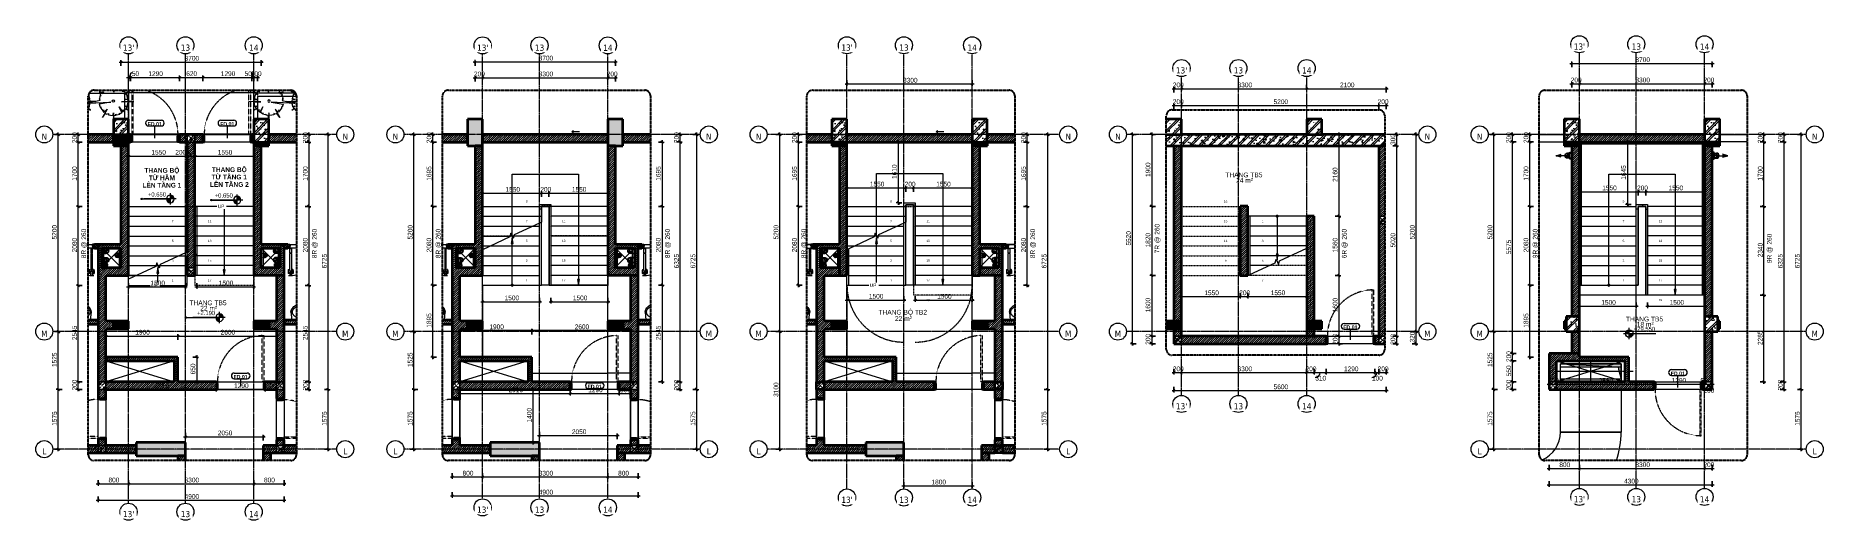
# Model space of a CAD drawing. Header units: millimetres. Extents: x 112507 to 177976, y -4970 to 80839.
# Drawn here: x 112507 to 159630, y 68062 to 80839 of the extents above; entities that cross this region are included whole.
import ezdxf

# ---------------------------------------------------------------- set-up
doc = ezdxf.new("R2010")
doc.units = ezdxf.units.MM
for name, pattern in [('Dash', [6, 3, -3]), ('Dash - Tight', [4.5, 3, -1.5]), ('Demolished', [7.14375, 4.7625, -2.38125]), ('Grid Line', [22.225, 12.7, -3.175, 3.175, -3.175]), ('Hidden', [7.14375, 4.7625, -2.38125]), ('IMPORT-CENTER', [2000, 1250, -250, 250, -250]), ('IMPORT-CENTER _2_', [40.64, 25.4, -5.08, 5.08, -5.08]), ('IMPORT-CENTER _3_', [10.16, 6.35, -1.27, 1.27, -1.27]), ('Overhead', [3.96875, 2.38125, -1.5875])]:
    doc.linetypes.add(name, pattern=pattern)
for name, color, linetype, lineweight in [('0-1', 7, 'Continuous', 5), ('0-2', 250, 'Continuous', 18), ('0-3', 50, 'Continuous', 5), ('0-4', 90, 'Continuous', 5), ('A-ANNO-DIMS', 211, 'Continuous', 9), ('A-ANNO-DIMS-50', 211, 'Continuous', 9), ('A-AREA-IDEN', 2, 'Continuous', 9), ('A-DETL-DEMO', 6, 'Demolished', 18), ('A-DETL-GENF-1', 250, 'Continuous', 18), ('A-DETL-GENF-2', 92, 'Dash - Tight', 18), ('A-DETL-GENF-3', 254, 'Continuous', 18), ('A-DETL-GENF-4', 92, 'Hidden', 25), ('A-DETL-MEDM', 33, 'Continuous', 35), ('A-DETL-THIN-1', 250, 'Continuous', 18), ('A-DOOR', 31, 'Continuous', 18), ('A-DOOR-1', 250, 'Continuous', 18), ('A-DOOR-2', 10, 'Continuous', 25), ('A-DOOR-FRAM', 31, 'Continuous', 25), ('A-DOOR-IDEN', 31, 'Continuous', 9), ('A-FLOR', 192, 'Continuous', 18), ('A-FLOR-1', 250, 'Continuous', 18), ('A-FLOR-HRAL', 11, 'Continuous', 18), ('A-GLAZ', 151, 'Continuous', 18), ('A-WALL', 113, 'Continuous', 18), ('A-WALL-1', 7, 'Continuous', 35), ('A-WALL-2', 250, 'Continuous', 18), ('A-WALL-3', 113, 'Continuous', 35), ('A-WALL-PATT-1', 254, 'Continuous', 18), ('A-WALL-PATT-2', 111, 'Continuous', 18), ('G-ANNO-DIMS', 111, 'Continuous', 9), ('G-ANNO-TEXT-1', 7, 'Continuous', 9), ('G-IMPT', 8, 'Continuous', 18), ('G-IMPT-1', 8, 'Continuous', 25), ('G-IMPT-2', 8, 'IMPORT-CENTER _3_', 18), ('G-IMPT-3', 8, 'IMPORT-CENTER _2_', 18), ('G-IMPT-4', 8, 'IMPORT-CENTER', 18), ('L-PLNT', 71, 'Continuous', 18), ('M-EQPM', 50, 'Continuous', 18), ('M-EQPM-1', 50, 'Continuous', 25), ('P-SANR-FIXT-1', 250, 'Continuous', 18), ('P-SANR-FIXT-2', 253, 'Continuous', 18), ('S-COLS', 52, 'Continuous', 18), ('S-COLS-1', 9, 'Continuous', 5), ('S-COLS-2', 7, 'Continuous', 35), ('S-COLS-3', 52, 'Dash', 18), ('S-COLS-4', 254, 'Continuous', 18), ('S-COLS-5', 52, 'Continuous', 35), ('S-COLS-HDLN', 52, 'Dash', 18), ('S-COLS-HDLN-1', 254, 'Continuous', 18), ('S-GRID-1', 1, 'Grid Line', 9), ('S-GRID-IDEN', 1, 'Continuous', 9), ('S-STRS', 31, 'Continuous', 18), ('S-STRS-ANNO', 31, 'Continuous', 18), ('S-STRS-IDEN', 31, 'Continuous', 18), ('S-STRS-MBND', 31, 'Overhead', 18), ('S-STRS-MBND-1', 31, 'Continuous', 18)]:
    doc.layers.add(name, color=color, linetype=linetype, lineweight=lineweight)
doc.styles.add('Arial', font='arial.ttf', dxfattribs={"height": 59.53})
doc.styles.add('Arial_1', font='arial.ttf', dxfattribs={"height": 90})
doc.styles.add('Arial_3', font='arial.ttf', dxfattribs={"width": 0.9, "height": 112.5})
doc.styles.add('Arial_4', font='arial.ttf', dxfattribs={"height": 125})
doc.styles.add('Arial_B', font='arialbd.ttf', dxfattribs={"width": 0.9, "height": 100})
doc.styles.add('Arial_B_1', font='arialbd.ttf', dxfattribs={"width": 0.95, "height": 125})
doc.styles.add('Tahoma_B', font='tahomabd.ttf', dxfattribs={"height": 162.5})
doc.styles.add('UTM Avo', font='', dxfattribs={"width": 0.9, "height": 125})
doc.styles.get('UTM Avo').set_extended_font_data('UTM Avo')
doc.dimstyles.new('1_Dim_chi_tiet_2_5', dxfattribs={"dimscale": 304.8, "dimtxt": 124.912619, "dimasz": 0.19685, "dimexe": 0.164042, "dimexo": 0.0625, "dimgap": 0.016404, "dimtad": 1, "dimdec": 0, "dimrnd": 5, "dimzin": 0, "dimdsep": 46, "dimtxsty": 'UTM Avo', "dimblk1": 'OBLIQUE', "dimblk2": 'OBLIQUE', "dimsah": 1, "dimcen": 0.09, "dimdle": 0.164042, "dimazin": 0, "dimtfac": 1, "dimtdec": 4, "dimtix": 1, "dimtmove": 0, "dimatfit": 3, "dimfxl": 0.328084, "dimfxlon": 1, "dimtvp": 1, "dimtolj": 1, "dimtzin": 0, "dimarcsym": 2})
doc.dimstyles.new('1_Dim_chi_tiet_2_5_1', dxfattribs={"dimscale": 304.8, "dimtxt": 124.912619, "dimasz": 0.19685, "dimexe": 0.164042, "dimexo": 0.0625, "dimgap": 0.016404, "dimtad": 1, "dimdec": 0, "dimrnd": 5, "dimzin": 0, "dimdsep": 46, "dimtxsty": 'UTM Avo', "dimblk1": 'OBLIQUE', "dimblk2": 'OBLIQUE', "dimsah": 1, "dimcen": 0.09, "dimdle": 0.164042, "dimazin": 0, "dimtfac": 1, "dimtdec": 4, "dimtix": 1, "dimtmove": 1, "dimatfit": 3, "dimfxl": 0.328084, "dimfxlon": 1, "dimtvp": 1, "dimtolj": 1, "dimtzin": 0, "dimarcsym": 2})
pattern_1 = [(45, (0, 0), (-28.284271, 28.284271), [])]
pattern_2 = [(50, (0, 0), (364.3679, -31.8783), [38.1, -419.1]), (355, (0, 0), (-70.4859, 382.1133), [30.48, -335.28]), (100.451, (30.36, -2.66), (293.885, 350.2334), [32.38, -356.18]), (46.184, (0, 101.6), (542.1585, -84.0858), [57.15, -628.65]), (96.636, (45.2, 94.6), (474.8049, 494.8554), [48.57, -534.27]), (351.184, (0, 101.6), (474.8102, 494.85), [45.72, -502.92]), (21, (50.8, 76.2), (303.22847, -204.53046), [38.1, -419.1]), (326, (50.8, 76.2), (123.6039, 368.376), [30.48, -335.28]), (71.451, (76.07, 59.16), (426.8341, 163.8427), [32.38, -356.18]), (37.5, (0, 0), (6.17665, 169.11015), [3.353, -327.863, 3.353, -337.007, -336.55]), (37.5, (0, 0), (6.17665, 169.11015), [-671.576, 3.353, -333.197]), (7.5, (0, 0), (133.63888, 200.3615), [3.353, -190.703, 3.353, -320.243, -128.27]), (7.5, (0, 0), (133.63888, 200.3615), [-517.652, 3.353, -124.917]), (327.5, (-113.28, 0), (271.18182, -11.45836), [3.353, -123.647, 3.353, -392.887, -525.78]), (327.5, (-113.28, 0), (271.18182, -11.45836), [-523.24, 3.353, -522.427]), (317.5, (-164.08, 0), (296.2585, 50.85285), [3.353, -161.747, 3.353, -259.791, -373.38]), (317.5, (-164.08, 0), (296.2585, 50.85285), [-428.244, 3.353, -370.027]), (45, (0, 0), (-125.72359, 125.72359), []), (45, (0, 190.5), (-125.72359, 125.72359), [])]
pattern_3 = [(45, (9334.783, 0), (-28.284271, 28.284271), [])]
pattern_4 = [(50, (9334.78, 0), (364.3679, -31.8783), [38.1, -419.1]), (355, (9334.8, 0), (-70.4859, 382.1133), [30.48, -335.28]), (100.451, (9365.15, -2.66), (293.885, 350.2334), [32.38, -356.18]), (46.184, (9334.8, 101.6), (542.1585, -84.0858), [57.15, -628.65]), (96.636, (9379.96, 94.6), (474.8049, 494.8554), [48.57, -534.27]), (351.184, (9334.8, 101.6), (474.8102, 494.85), [45.72, -502.92]), (21, (9385.58, 76.2), (303.2285, -204.53046), [38.1, -419.1]), (326, (9385.6, 76.2), (123.6039, 368.376), [30.48, -335.28]), (71.451, (9410.85, 59.16), (426.8341, 163.8427), [32.38, -356.18]), (37.5, (9334.78, 0), (6.17665, 169.11015), [3.353, -327.863, 3.353, -337.007, -336.55]), (37.5, (9334.78, 0), (6.17665, 169.11015), [-671.576, 3.353, -333.197]), (7.5, (9334.78, 0), (133.63888, 200.3615), [3.353, -190.703, 3.353, -320.243, -128.27]), (7.5, (9334.78, 0), (133.63888, 200.3615), [-517.652, 3.353, -124.917]), (327.5, (9221.5, 0), (271.18182, -11.45836), [3.353, -123.647, 3.353, -392.887, -525.78]), (327.5, (9221.5, 0), (271.18182, -11.45836), [-523.24, 3.353, -522.427]), (317.5, (9170.7, 0), (296.2585, 50.85285), [3.353, -161.747, 3.353, -259.791, -373.38]), (317.5, (9170.7, 0), (296.2585, 50.85285), [-428.244, 3.353, -370.027]), (45, (9334.78, 0), (-125.72359, 125.72359), []), (45, (9334.78, 190.5), (-125.72359, 125.72359), [])]
pattern_5 = [(230, (118952.5, 71611.94), (-364.3679, 31.8783), [38.1, -419.1]), (175, (118952.5, 71611.94), (70.4859, -382.1133), [30.48, -335.28]), (280.451, (118922.13, 71614.6), (-293.885, -350.2334), [32.38, -356.18]), (226.184, (118952.5, 71510.34), (-542.1585, 84.0858), [57.15, -628.65]), (276.636, (118907.3, 71517.34), (-474.8049, -494.8554), [48.57, -534.27]), (171.184, (118952.5, 71510.34), (-474.8102, -494.85), [45.72, -502.92]), (201, (118901.7, 71535.74), (-303.2285, 204.53046), [38.1, -419.1]), (146, (118901.7, 71535.74), (-123.6039, -368.376), [30.48, -335.28]), (251.451, (118876.42, 71552.78), (-426.8341, -163.8427), [32.38, -356.18]), (217.5, (118952.49, 71611.94), (-6.17665, -169.11015), [3.353, -327.863, 3.353, -673.557]), (217.5, (118952.49, 71611.94), (-6.17665, -169.11015), [-334.569, -337.007, 3.353, -333.197]), (187.5, (118952.5, 71611.94), (-133.63888, -200.3615), [3.353, -190.703, 3.353, -448.513]), (187.5, (118952.5, 71611.94), (-133.63888, -200.3615), [-197.409, -320.243, 3.353, -124.917]), (147.5, (119065.78, 71611.94), (-271.18182, 11.45836), [3.353, -123.647, 3.353, -392.887, -525.78]), (147.5, (119065.78, 71611.94), (-271.18182, 11.45836), [-523.24, 3.353, -522.427]), (137.5, (119116.58, 71611.94), (-296.2585, -50.85285), [3.353, -161.747, 3.353, -259.791, -373.38]), (137.5, (119116.58, 71611.94), (-296.2585, -50.85285), [-428.244, 3.353, -370.027]), (225, (118952.5, 71611.94), (125.72359, -125.72359), []), (225, (118952.5, 71421.44), (125.72359, -125.72359), [])]
pattern_6 = [(230, (114252.56, 71611.94), (-364.3679, 31.8783), [38.1, -419.1]), (175, (114252.56, 71611.94), (70.4859, -382.1133), [30.48, -335.28]), (280.451, (114222.2, 71614.6), (-293.885, -350.2334), [32.38, -356.18]), (226.184, (114252.56, 71510.34), (-542.1585, 84.0858), [57.15, -628.65]), (276.636, (114207.4, 71517.34), (-474.805, -494.8554), [48.57, -534.27]), (171.184, (114252.56, 71510.34), (-474.8102, -494.85), [45.72, -502.92]), (201, (114201.76, 71535.74), (-303.2285, 204.53046), [38.1, -419.1]), (146, (114201.76, 71535.74), (-123.6039, -368.376), [30.48, -335.28]), (251.451, (114176.5, 71552.78), (-426.8341, -163.8427), [32.38, -356.18]), (217.5, (114252.56, 71611.94), (-6.17665, -169.11015), [3.353, -327.863, 3.353, -673.557]), (217.5, (114252.56, 71611.94), (-6.17665, -169.11015), [-334.569, -337.007, 3.353, -333.197]), (187.5, (114252.56, 71611.94), (-133.63888, -200.3615), [3.353, -190.703, 3.353, -448.513]), (187.5, (114252.56, 71611.94), (-133.63888, -200.3615), [-197.409, -320.243, 3.353, -124.917]), (147.5, (114365.85, 71611.94), (-271.18182, 11.45836), [3.353, -123.647, 3.353, -392.887, -525.78]), (147.5, (114365.85, 71611.94), (-271.18182, 11.45836), [-523.24, 3.353, -522.427]), (137.5, (114416.65, 71611.94), (-296.2585, -50.85285), [3.353, -161.747, 3.353, -259.791, -373.38]), (137.5, (114416.65, 71611.94), (-296.2585, -50.85285), [-428.244, 3.353, -370.027]), (225, (114252.56, 71611.94), (125.72359, -125.72359), []), (225, (114252.56, 71421.44), (125.72359, -125.72359), [])]
pattern_7 = [(230, (118952.5, 69936.94), (-364.3679, 31.8783), [38.1, -419.1]), (175, (118952.5, 69936.94), (70.4859, -382.1133), [30.48, -335.28]), (280.451, (118922.13, 69939.6), (-293.885, -350.2334), [32.38, -356.18]), (226.184, (118952.5, 69835.34), (-542.1585, 84.0858), [57.15, -628.65]), (276.636, (118907.3, 69842.34), (-474.8049, -494.8554), [48.57, -534.27]), (171.184, (118952.5, 69835.34), (-474.8102, -494.85), [45.72, -502.92]), (201, (118901.7, 69860.74), (-303.2285, 204.53046), [38.1, -419.1]), (146, (118901.7, 69860.74), (-123.6039, -368.376), [30.48, -335.28]), (251.451, (118876.42, 69877.78), (-426.8341, -163.8427), [32.38, -356.18]), (217.5, (118952.49, 69936.94), (-6.17665, -169.11015), [3.353, -327.863, 3.353, -673.557]), (217.5, (118952.49, 69936.94), (-6.17665, -169.11015), [-334.569, -337.007, 3.353, -333.197]), (187.5, (118952.5, 69936.94), (-133.63888, -200.3615), [3.353, -190.703, 3.353, -448.513]), (187.5, (118952.5, 69936.94), (-133.63888, -200.3615), [-197.409, -320.243, 3.353, -124.917]), (147.5, (119065.78, 69936.94), (-271.18182, 11.45836), [3.353, -123.647, 3.353, -392.887, -525.78]), (147.5, (119065.78, 69936.94), (-271.18182, 11.45836), [-523.24, 3.353, -522.427]), (137.5, (119116.58, 69936.94), (-296.2585, -50.85285), [3.353, -161.747, 3.353, -259.791, -373.38]), (137.5, (119116.58, 69936.94), (-296.2585, -50.85285), [-428.244, 3.353, -370.027]), (225, (118952.5, 69936.94), (125.72359, -125.72359), []), (225, (118952.5, 69746.44), (125.72359, -125.72359), [])]
pattern_8 = [(45, (18939.878, 0), (-28.284271, 28.284271), [])]
pattern_9 = [(45, (27758.706, 0), (-28.284271, 28.284271), [])]
pattern_10 = [(50, (27758.7, 0), (364.3679, -31.8783), [38.1, -419.1]), (355, (27758.7, 0), (-70.48585, 382.1133), [30.48, -335.28]), (100.451, (27789.07, -2.66), (293.885, 350.2334), [32.38, -356.18]), (46.184, (27758.7, 101.6), (542.1585, -84.0858), [57.15, -628.65]), (96.636, (27803.9, 94.6), (474.8049, 494.8554), [48.57, -534.27]), (351.184, (27758.7, 101.6), (474.8102, 494.85), [45.72, -502.92]), (21, (27809.5, 76.2), (303.22847, -204.53046), [38.1, -419.1]), (326, (27809.5, 76.2), (123.6039, 368.376), [30.48, -335.28]), (71.451, (27834.77, 59.16), (426.8341, 163.8427), [32.38, -356.18]), (37.5, (27758.7, 0), (6.17665, 169.11015), [3.353, -327.863, 3.353, -337.007, -336.55]), (37.5, (27758.7, 0), (6.17665, 169.11015), [-671.576, 3.353, -333.197]), (7.5, (27758.7, 0), (133.63888, 200.3615), [3.353, -190.703, 3.353, -320.243, -128.27]), (7.5, (27758.7, 0), (133.63888, 200.3615), [-517.652, 3.353, -124.917]), (327.5, (27645.42, 0), (271.18182, -11.45836), [3.353, -123.647, 3.353, -392.887, -525.78]), (327.5, (27645.42, 0), (271.18182, -11.45836), [-523.24, 3.353, -522.427]), (317.5, (27594.62, 0), (296.2585, 50.85285), [3.353, -161.747, 3.353, -259.791, -373.38]), (317.5, (27594.62, 0), (296.2585, 50.85285), [-428.244, 3.353, -370.027]), (45, (27758.7, 0), (-125.72359, 125.72359), []), (45, (27758.7, 190.5), (-125.72359, 125.72359), [])]
pattern_11 = [(45, (38247.545, 0), (-28.284271, 28.284271), [])]
pattern_12 = [(50, (38247.54, 0), (364.3679, -31.8783), [38.1, -419.1]), (355, (38247.54, 0), (-70.4859, 382.1133), [30.48, -335.28]), (100.451, (38277.9, -2.66), (293.885, 350.2334), [32.38, -356.18]), (46.184, (38247.54, 101.6), (542.1585, -84.0858), [57.15, -628.65]), (96.636, (38292.7, 94.6), (474.8049, 494.8554), [48.57, -534.27]), (351.184, (38247.54, 101.6), (474.8102, 494.85), [45.72, -502.92]), (21, (38298.34, 76.2), (303.22847, -204.53046), [38.1, -419.1]), (326, (38298.34, 76.2), (123.6039, 368.376), [30.48, -335.28]), (71.451, (38323.6, 59.16), (426.8341, 163.8427), [32.38, -356.18]), (37.5, (38247.54, 0), (6.17665, 169.11015), [3.353, -327.863, 3.353, -337.007, -336.55]), (37.5, (38247.54, 0), (6.17665, 169.11015), [-671.576, 3.353, -333.197]), (7.5, (38247.54, 0), (133.63888, 200.3615), [3.353, -190.703, 3.353, -320.243, -128.27]), (7.5, (38247.54, 0), (133.63888, 200.3615), [-517.652, 3.353, -124.917]), (327.5, (38134.26, 0), (271.18182, -11.45836), [3.353, -123.647, 3.353, -392.887, -525.78]), (327.5, (38134.26, 0), (271.18182, -11.45836), [-523.24, 3.353, -522.427]), (317.5, (38083.46, 0), (296.2585, 50.85285), [3.353, -161.747, 3.353, -259.791, -373.38]), (317.5, (38083.46, 0), (296.2585, 50.85285), [-428.244, 3.353, -370.027]), (45, (38247.54, 0), (-125.72359, 125.72359), []), (45, (38247.54, 190.5), (-125.72359, 125.72359), [])]

msp = doc.modelspace()

# ---------------------------------------------------------------- texts
at = {"layer": 'A-AREA-IDEN', "char_height": 125, "line_spacing_factor": 0.936439, "style": 'Arial_4'}
for s, insert, width, attachment_point in [('\\pt2.5,5,7.5,10,12.5,15,17.5,20,22.5,25,27.5,30,32.5,35,37.5,40,42.5,45,47.5,50,52.5,55,57.5,60,62.5,65,67.5,70,72.5,75,77.5,80;THANG TB5', (144356.7, 77103.1), 985.5, 8), ('\\pt2.5,5,7.5,10,12.5,15,17.5,20,22.5,25,27.5,30,32.5,35,37.5,40,42.5,45,47.5,50,52.5,55,57.5,60,62.5,65,67.5,70,72.5,75,77.5,80;24 m²', (144374.5, 77026.3), 453, 5), ('\\pt2.5,5,7.5,10,12.5,15,17.5,20,22.5,25,27.5,30,32.5,35,37.5,40,42.5,45,47.5,50,52.5,55,57.5,60,62.5,65,67.5,70,72.5,75,77.5,80;THANG TB5', (117047.5, 73730.3), 985.5, 8), ('\\pt2.5,5,7.5,10,12.5,15,17.5,20,22.5,25,27.5,30,32.5,35,37.5,40,42.5,45,47.5,50,52.5,55,57.5,60,62.5,65,67.5,70,72.5,75,77.5,80;22 m²', (117065.3, 73653.5), 453, 5), ('\\pt2.5,5,7.5,10,12.5,15,17.5,20,22.5,25,27.5,30,32.5,35,37.5,40,42.5,45,47.5,50,52.5,55,57.5,60,62.5,65,67.5,70,72.5,75,77.5,80;THANG BỘ TB2', (135362.6, 73457.6), 1286.5, 8), ('\\pt2.5,5,7.5,10,12.5,15,17.5,20,22.5,25,27.5,30,32.5,35,37.5,40,42.5,45,47.5,50,52.5,55,57.5,60,62.5,65,67.5,70,72.5,75,77.5,80;22 m²', (135380.5, 73380.7), 453, 5), ('\\pt2.5,5,7.5,10,12.5,15,17.5,20,22.5,25,27.5,30,32.5,35,37.5,40,42.5,45,47.5,50,52.5,55,57.5,60,62.5,65,67.5,70,72.5,75,77.5,80;THANG TB5', (154917.8, 73304.5), 985.5, 8), ('\\pt2.5,5,7.5,10,12.5,15,17.5,20,22.5,25,27.5,30,32.5,35,37.5,40,42.5,45,47.5,50,52.5,55,57.5,60,62.5,65,67.5,70,72.5,75,77.5,80;18 m²', (154935.7, 73227.7), 453, 5)]:
    msp.add_mtext(s, dxfattribs=dict(at, insert=insert, width=width, attachment_point=attachment_point))
at = {"layer": 'A-DOOR-IDEN', "char_height": 100, "width": 351.45, "attachment_point": 5, "line_spacing_factor": 0.936439, "style": 'Arial_B'}
for insert in [(115645, 78509.8), (117555, 78509.8), (147163.7, 73150.1), (117906.9, 71843.2), (127241.3, 71585.3), (155796.2, 71931.9)]:
    msp.add_mtext('\\pt2.25,4.5,6.75,9,11.25,13.5,15.75,18,20.25,22.5,24.75,27,29.25,31.5,33.75,36,38.25,40.5,42.75,45,47.25,49.5,51.75,54,56.25,58.5,60.75,63,65.25,67.5,69.75,72;FD.01', dxfattribs=dict(at, insert=insert))
at = {"layer": 'G-ANNO-DIMS', "char_height": 112.5, "attachment_point": 1, "line_spacing_factor": 0.941778, "style": 'Arial_3'}
for s, insert, width in [('+0.650', (115463.4, 76711.6), 519.248), ('+2.190', (116760.2, 73582.9), 519.248), ('+29.550', (154635.4, 73162.3), 612.906)]:
    msp.add_mtext(s, dxfattribs=dict(at, insert=insert, width=width))
at = {"layer": 'G-ANNO-TEXT-1', "char_height": 125, "width": 996.075, "attachment_point": 5, "line_spacing_factor": 0.936439, "style": 'Arial_B_1'}
for s, insert in [('\\pt570,1140,1710,2280,2850,3420,3990,4560,5130,5700,6270,6840,7410,7980,8550,9120,9690,10260,10830,11400,11970,12540,13110,13680,14250,14820,15390,15960,16530,17100,17670,18240;THANG BỘ\\PTỪ HẦM\\PLÊN TẦNG 1', (115831.4, 77091.3)), ('\\pt570,1140,1710,2280,2850,3420,3990,4560,5130,5700,6270,6840,7410,7980,8550,9120,9690,10260,10830,11400,11970,12540,13110,13680,14250,14820,15390,15960,16530,17100,17670,18240;THANG BỘ\\PTỪ TẦNG 1 LÊN TẦNG 2', (117609.6, 77111.3))]:
    msp.add_mtext(s, dxfattribs=dict(at, insert=insert))
at = {"layer": 'S-STRS-ANNO', "attachment_point": 1, "line_spacing_factor": 0.941778, "style": 'Arial'}
for s, insert, char_height, width in [('9', (116092.2, 76497.5), 59.5, 54.943), ('9', (125427, 76499.6), 59.5, 54.943), ('9', (135032, 76499.6), 59.5, 54.943), ('15', (143828, 76497.5), 59.53, 109.886), ('9', (154339.7, 76499.6), 59.5, 54.943), ('7', (116092.2, 75977.5), 59.5, 54.943), ('11', (117044.7, 75977.5), 59.53, 109.886), ('7', (125427, 75979.6), 59.5, 54.943), ('11', (126378.7, 75979.6), 59.53, 109.886), ('7', (135032, 75979.6), 59.5, 54.943), ('11', (135983.8, 75979.6), 59.53, 109.886), ('13', (143828, 75977.5), 59.53, 109.886), ('1', (144825.9, 75977.5), 59.5, 54.943), ('7', (154339.7, 75979.6), 59.5, 54.943), ('11', (155291.4, 75979.6), 59.53, 109.886), ('5', (116092.2, 75457.5), 59.5, 54.943), ('13', (117044.7, 75457.5), 59.53, 109.886), ('5', (125427, 75459.6), 59.5, 54.943), ('13', (126378.7, 75459.6), 59.53, 109.886), ('5', (135032, 75459.6), 59.5, 54.943), ('13', (135983.8, 75459.6), 59.53, 109.886), ('11', (143828, 75457.5), 59.53, 109.886), ('3', (144825.9, 75457.5), 59.5, 54.943), ('5', (154339.7, 75459.6), 59.5, 54.943), ('13', (155291.4, 75459.6), 59.53, 109.886), ('3', (116092.2, 74937.5), 59.5, 54.943), ('15', (117044.7, 74937.5), 59.53, 109.886), ('3', (125427, 74939.6), 59.5, 54.943), ('15', (126378.7, 74939.6), 59.53, 109.886), ('3', (135032, 74939.6), 59.5, 54.943), ('15', (135983.8, 74939.6), 59.53, 109.886), ('9', (143850.9, 74937.5), 59.5, 54.943), ('5', (144825.9, 74937.5), 59.5, 54.943), ('3', (154339.7, 74939.6), 59.5, 54.943), ('15', (155291.4, 74939.6), 59.53, 109.886), ('1', (116092.2, 74417.5), 59.5, 54.943), ('17', (117044.7, 74417.5), 59.53, 109.886), ('1', (125427, 74419.6), 59.5, 54.943), ('17', (126378.7, 74419.6), 59.53, 109.886), ('1', (135032, 74419.6), 59.5, 54.943), ('17', (135983.8, 74419.6), 59.53, 109.886), ('7', (144825.9, 74417.5), 59.5, 54.943), ('1', (154339.7, 74419.6), 59.5, 54.943), ('17', (155291.4, 74419.6), 59.53, 109.886), ('19', (135983.8, 73899.6), 59.53, 109.886), ('19', (155291.4, 73899.6), 59.53, 109.886)]:
    msp.add_mtext(s, dxfattribs=dict(at, insert=insert, char_height=char_height, width=width))

# ---------------------------------------------------------------- blocks, each defined once
blk = doc.blocks.new('NCV_TKTC_KET CAU_rvt-1-TKCS_THANG BỘ TB5 - MẶT BẰNG TẦNG 1')
at = {"layer": 'S-COLS-1'}
for points in [[(114953, 77937), (114953, 78237), (114553, 78237), (114553, 77937)], [(118653, 77937), (118653, 78037), (118253, 78037), (118253, 77937)], [(114953, 73112), (114953, 73312), (114553, 73312), (114553, 73112)], [(118653, 73112), (118653, 73312), (118253, 73312), (118253, 73112)], [(116453, 69762), (116453, 70112), (115153, 70112), (115153, 69762), (115235, 69762)]]:
    blk.add_hatch(color=256, dxfattribs=at).paths.add_polyline_path(points)
at = {"layer": 'A-FLOR-1'}
for p, q in [((114953, 76337), (116452, 76337)), ((114753, 74737), (114253, 74737)), ((118952, 74737), (118453, 74737))]:
    blk.add_line(p, q, dxfattribs=at)
at = {"layer": 'S-COLS-2'}
for p, q in [((114553, 78237), (114553, 77937)), ((114953, 77937), (114953, 78237)), ((114553, 77937), (114953, 77937)), ((118253, 78037), (118253, 77937)), ((118253, 77937), (118653, 77937)), ((118653, 77937), (118653, 78037)), ((114553, 73312), (114553, 73112)), ((114953, 73312), (114553, 73312)), ((114553, 73112), (114953, 73112)), ((114953, 73112), (114953, 73312)), ((118253, 73312), (118253, 73112)), ((118653, 73312), (118253, 73312)), ((118253, 73112), (118653, 73112)), ((118653, 73112), (118653, 73312)), ((116453, 70112), (115153, 70112)), ((115153, 70112), (115153, 69762)), ((115153, 69762), (116453, 69762)), ((116453, 69762), (116453, 70112))]:
    blk.add_line(p, q, dxfattribs=at)
blk = doc.blocks.new('DOOR_CW_01 CANH MO-PANEL KINH - DIG_02-800x2200-CỬA NHÔM KÍNH-401063-TKCS_THANG BỘ TB5 - MẶT BẰNG TẦNG 1')
at = {"layer": 'A-DETL-GENF-1'}
for p, q in [((-347, -182), (-347, -62)), ((-347, -62), (-307, -62)), ((-307, -182), (-347, -182)), ((-347, -196), (-341, -196)), ((-347, -638), (-347, -196)), ((-341, -196), (-341, -182)), ((-341, -182), (-313, -182)), ((-313, -182), (-313, -196)), ((-307, -196), (-313, -196)), ((-307, -62), (-307, -182)), ((-307, -196), (-307, -638)), ((-392, -637), (-392, -716)), ((-349, -720), (-388, -720)), ((-384, -611), (-377, -616)), ((-384, -700), (-384, -637)), ((-349, -704), (-380, -704)), ((-349, -692), (-349, -732)), ((-347, -692), (-349, -692)), ((-349, -732), (-347, -732)), ((-347, -638), (-341, -638)), ((-307, -652), (-347, -652)), ((-347, -652), (-347, -772)), ((-347, -692), (-347, -732)), ((-347, -772), (-307, -772)), ((-341, -652), (-341, -638)), ((-313, -652), (-341, -652)), ((-307, -638), (-313, -638)), ((-313, -638), (-313, -652)), ((-307, -772), (-307, -652)), ((-307, -692), (-307, -732)), ((-307, -692), (-305, -692)), ((-305, -732), (-307, -732)), ((-305, -692), (-305, -732)), ((-305, -704), (-274, -704)), ((-305, -720), (-266, -720)), ((-270, -611), (-277, -616)), ((-270, -700), (-270, -637)), ((-262, -637), (-262, -716))]:
    blk.add_line(p, q, dxfattribs=at)
blk.add_circle((-357, -60), 10, dxfattribs=at)
for centre, radius, start, end in [((-347, -637), 45, 145, 180), ((-388, -716), 4, 180, 270), ((-347, -637), 37, 145, 180), ((-380, -700), 4, 180, 270), ((-357, -60), 714, 268, 284.8792), ((-307, -637), 37, 0, 35), ((-274, -700), 4, 270, 0), ((-307, -637), 45, 360, 35), ((-266, -716), 4, 270, 0)]:
    blk.add_arc(centre, radius, start, end, dxfattribs=at)
at = {"layer": 'A-DOOR-1'}
blk.add_line((-357, -50), (-332, -50), dxfattribs=at)
at = {"layer": 'A-DOOR-2'}
for p, q in [((-400, -50), (-400, 50)), ((-400, 50), (-350, 50)), ((-350, 50), (-350, 0)), ((-360, -50), (-400, -50)), ((-360, 0), (-360, -50)), ((-350, 0), (-360, 0))]:
    blk.add_line(p, q, dxfattribs=at)
blk = doc.blocks.new('bonruatreo - Chậu rửa-401074-TKCS_THANG BỘ TB5 - MẶT BẰNG TẦNG 1')
at = {"layer": 'P-SANR-FIXT-2'}
for p, q in [((165, 0), (74, 0)), ((198, 0), (74, 0)), ((219, -205), (198, 0))]:
    blk.add_line(p, q, dxfattribs=at)
at = {"layer": 'P-SANR-FIXT-2', "flags": 128}
blk.add_lwpolyline([(219, -205), (210, -247), (193, -286), (169, -321), (139, -351), (103, -374), (74, -386)], dxfattribs=at)
at = {"layer": 'P-SANR-FIXT-2'}
blk.add_arc((0, -180), 220, 289.5871, 353.475, dxfattribs=at)
for points, knots in [([(74, -73), (75, -73), (82, -76), (97, -82), (116, -93), (134, -107), (149, -123), (163, -141), (172, -161), (179, -183), (180, -198), (180, -205)], [-0.3531926, -0.3531926, -0.3531926, -0.3531926, -0.3478261, -0.3043478, -0.2608696, -0.2173913, -0.173913, -0.1304348, -0.0869565, -0.0434783, 0, 0, 0, 0]), ([(180, -205), (180, -212), (179, -227), (172, -249), (163, -269), (149, -287), (134, -303), (116, -317), (97, -328), (82, -334), (75, -337), (74, -337)], [-1, -1, -1, -1, -0.9565217, -0.9130435, -0.8695652, -0.826087, -0.7826087, -0.7391304, -0.6956522, -0.6521739, -0.6468074, -0.6468074, -0.6468074, -0.6468074])]:
    blk.add_open_spline(points, degree=3, knots=knots, dxfattribs=at)
blk = doc.blocks.new('DOOR_CW_01 CANH MO-PANEL KINH - DIG_02-800x2200-CỬA NHÔM KÍNH-400864-TKCS_THANG BỘ TB5 - MẶT BẰNG TẦNG 1')
at = {"layer": 'A-DETL-GENF-1'}
for p, q in [((-392, 637), (-392, 716)), ((-349, 720), (-388, 720)), ((-384, 700), (-384, 637)), ((-384, 611), (-377, 616)), ((-349, 704), (-380, 704)), ((-349, 732), (-347, 732)), ((-349, 692), (-349, 732)), ((-347, 692), (-349, 692)), ((-347, 772), (-307, 772)), ((-347, 652), (-347, 772)), ((-347, 692), (-347, 732)), ((-307, 652), (-347, 652)), ((-347, 638), (-341, 638)), ((-347, 638), (-347, 196)), ((-313, 652), (-341, 652)), ((-341, 652), (-341, 638)), ((-313, 638), (-313, 652)), ((-307, 638), (-313, 638)), ((-307, 772), (-307, 652)), ((-307, 692), (-307, 732)), ((-305, 732), (-307, 732)), ((-307, 692), (-305, 692)), ((-307, 196), (-307, 638)), ((-305, 692), (-305, 732)), ((-305, 720), (-266, 720)), ((-305, 704), (-274, 704)), ((-270, 611), (-277, 616)), ((-270, 700), (-270, 637)), ((-262, 637), (-262, 716)), ((-347, 196), (-341, 196)), ((-307, 182), (-347, 182)), ((-347, 182), (-347, 62)), ((-347, 62), (-307, 62)), ((-341, 196), (-341, 182)), ((-341, 182), (-313, 182)), ((-307, 196), (-313, 196)), ((-313, 182), (-313, 196)), ((-307, 62), (-307, 182))]:
    blk.add_line(p, q, dxfattribs=at)
blk.add_circle((-357, 60), 10, dxfattribs=at)
for centre, radius, start, end in [((-388, 716), 4, 90, 180), ((-347, 637), 45, 180, 215), ((-380, 700), 4, 90, 180), ((-347, 637), 37, 180, 215), ((-357, 60), 714, 80.5432, 92), ((-307, 637), 37, 325, 0), ((-274, 700), 4, 0, 90), ((-307, 637), 45, 325, 0), ((-266, 716), 4, 0, 90)]:
    blk.add_arc(centre, radius, start, end, dxfattribs=at)
at = {"layer": 'A-DOOR-1'}
blk.add_line((-357, 50), (-332, 50), dxfattribs=at)
at = {"layer": 'A-DOOR-2'}
for p, q in [((-360, 50), (-400, 50)), ((-400, 50), (-400, -50)), ((-360, 0), (-360, 50)), ((-350, 0), (-360, 0)), ((-350, -50), (-350, 0)), ((-400, -50), (-350, -50))]:
    blk.add_line(p, q, dxfattribs=at)
blk = doc.blocks.new('bonruatreo - Chậu rửa-348246-TKCS_THANG BỘ TB5 - MẶT BẰNG TẦNG 1')
at = {"layer": 'P-SANR-FIXT-2'}
for p, q in [((198, 0), (219, 205)), ((165, 0), (140, 0)), ((140, 0), (198, 0))]:
    blk.add_line(p, q, dxfattribs=at)
at = {"layer": 'P-SANR-FIXT-2', "flags": 128}
blk.add_lwpolyline([(140, 349), (168, 322), (192, 287), (209, 248), (218, 206), (219, 205)], dxfattribs=at)
at = {"layer": 'P-SANR-FIXT-2'}
blk.add_arc((0, 180), 220, 6.525, 50.1969, dxfattribs=at)
for points, knots in [([(140, 296), (143, 293), (151, 284), (163, 269), (172, 249), (179, 227), (180, 212), (180, 205)], [-0.1991814, -0.1991814, -0.1991814, -0.1991814, -0.173913, -0.1304348, -0.0869565, -0.0434783, 0, 0, 0, 0]), ([(180, 205), (180, 198), (179, 183), (172, 161), (163, 141), (151, 126), (143, 117), (140, 114)], [-1, -1, -1, -1, -0.9565217, -0.9130435, -0.8695652, -0.826087, -0.8008186, -0.8008186, -0.8008186, -0.8008186])]:
    blk.add_open_spline(points, degree=3, knots=knots, dxfattribs=at)
blk = doc.blocks.new('NCV_TKTC_TANG 1_rvt-1-TKCS_THANG BỘ TB5 - MẶT BẰNG TẦNG 1')
at = {"layer": 'A-WALL-PATT-1'}
h = blk.add_hatch(dxfattribs=at)
h.set_pattern_fill('FP_1', color=256, style=0, pattern_type=2)
h.set_pattern_definition(pattern_1)
h.paths.add_polyline_path([(114153, 75237), (114153, 75337), (114053, 75337), (114053, 75237)])
h = blk.add_hatch(dxfattribs=at)
h.set_pattern_fill('FP_1', color=256, style=0, pattern_type=2)
h.set_pattern_definition(pattern_1)
h.paths.add_polyline_path([(119053, 75237), (119153, 75237), (119153, 75337), (119053, 75337), (119053, 75287)])
h = blk.add_hatch(dxfattribs=at)
h.set_pattern_fill('FP_1', color=256, style=0, pattern_type=2)
h.set_pattern_definition(pattern_1)
h.paths.add_polyline_path([(114153, 73237), (114153, 73337), (113893, 73337), (113893, 73237)])
h = blk.add_hatch(dxfattribs=at)
h.set_pattern_fill('FP_1', color=256, style=0, pattern_type=2)
h.set_pattern_definition(pattern_1)
h.paths.add_polyline_path([(119053, 73237), (119379, 73237), (119379, 73337), (119053, 73337), (119053, 73275)])
at = {"layer": 'A-DETL-THIN-1'}
for p, q in [((114153, 73340), (113893, 73340)), ((119053, 73340), (119379, 73340))]:
    blk.add_line(p, q, dxfattribs=at)
at = {"layer": 'A-FLOR-1'}
for p, q in [((113893, 75337), (114003, 75337)), ((119053, 75237), (119053, 73337)), ((119203, 75337), (119379, 75337)), ((119053, 73237), (119053, 70037)), ((114153, 70230), (114153, 71250)), ((116253, 69637), (116253, 69762))]:
    blk.add_line(p, q, dxfattribs=at)
at = {"layer": 'A-WALL-1'}
for p, q in [((114153, 75337), (114053, 75337)), ((114053, 75237), (114153, 75237)), ((114153, 75237), (114153, 75337)), ((119153, 75337), (119053, 75337)), ((119053, 75337), (119053, 75237)), ((119053, 75237), (119153, 75237)), ((114153, 73337), (113893, 73337)), ((113893, 73237), (114153, 73237)), ((114153, 73237), (114153, 73337)), ((119379, 73337), (119053, 73337)), ((119053, 73337), (119053, 73237)), ((119053, 73237), (119379, 73237))]:
    blk.add_line(p, q, dxfattribs=at)
at = {"layer": 'A-WALL-2'}
for p, q in [((113893, 75337), (114003, 75337)), ((114013, 75237), (113893, 75237)), ((119379, 75237), (119193, 75237)), ((119203, 75337), (119379, 75337))]:
    blk.add_line(p, q, dxfattribs=at)
at = {"layer": 'A-DOOR-1', "rotation": 180}
blk.add_blockref('DOOR_CW_01 CANH MO-PANEL KINH - DIG_02-800x2200-CỬA NHÔM KÍNH-400864-TKCS_THANG BỘ TB5 - MẶT BẰNG TẦNG 1', (113653, 75287), dxfattribs=at)
at = {"layer": 'A-DOOR-1'}
blk.add_blockref('DOOR_CW_01 CANH MO-PANEL KINH - DIG_02-800x2200-CỬA NHÔM KÍNH-401063-TKCS_THANG BỘ TB5 - MẶT BẰNG TẦNG 1', (119553, 75287), dxfattribs=at)
at = {"layer": 'P-SANR-FIXT-1'}
blk.add_blockref('bonruatreo - Chậu rửa-348246-TKCS_THANG BỘ TB5 - MẶT BẰNG TẦNG 1', (113753, 73347), dxfattribs=at)
at = {"layer": 'P-SANR-FIXT-1', "rotation": 180}
blk.add_blockref('bonruatreo - Chậu rửa-401074-TKCS_THANG BỘ TB5 - MẶT BẰNG TẦNG 1', (119453, 73347), dxfattribs=at)
blk = doc.blocks.new('FD_01 - FD_01-1200x2200mm-1787918-TKCS_THANG BỘ TB5 - MẶT BẰNG TẦNG 1')
at = {"layer": 'A-DETL-GENF-2'}
for p, q in [((610, -100), (570, -100)), ((570, -100), (570, -1264)), ((610, -1264), (610, -100))]:
    blk.add_line(p, q, dxfattribs=at)
blk.add_arc((610, -100), 1220, 180, 252.8143, dxfattribs=at)
at = {"layer": 'A-DOOR-FRAM'}
for p, q in [((-645, 100), (-600, 100)), ((-600, 100), (-600, -60)), ((600, 100), (645, 100)), ((600, -60), (600, 100)), ((-610, -100), (-645, -100)), ((-600, -60), (-610, -60)), ((-610, -60), (-610, -100)), ((610, -60), (600, -60)), ((610, -100), (610, -60)), ((645, -100), (610, -100))]:
    blk.add_line(p, q, dxfattribs=at)
blk = doc.blocks.new('FD_01 - FD_01-1200x2200mm-1787917-TKCS_THANG BỘ TB5 - MẶT BẰNG TẦNG 1')
at = {"layer": 'A-DETL-GENF-2'}
for p, q in [((570, 100), (570, 1264)), ((610, 1264), (610, 100)), ((610, 100), (570, 100))]:
    blk.add_line(p, q, dxfattribs=at)
blk.add_arc((610, 100), 1220, 107.1857, 180, dxfattribs=at)
at = {"layer": 'A-DOOR-FRAM'}
for p, q in [((-610, 100), (-645, 100)), ((-610, 60), (-610, 100)), ((-600, 60), (-610, 60)), ((-600, -100), (-600, 60)), ((610, 60), (600, 60)), ((600, 60), (600, -100)), ((645, 100), (610, 100)), ((610, 100), (610, 60)), ((-645, -100), (-600, -100)), ((600, -100), (645, -100))]:
    blk.add_line(p, q, dxfattribs=at)
blk = doc.blocks.new('Top Rail Type - Top Rail_Internal_-1530336-TKCS_THANG BỘ TB5 - MẶT BẰNG TẦNG 1')
at = {"layer": 'A-FLOR-HRAL'}
for p, q in [((116452, 76337), (116502, 76337)), ((116452, 75115), (116452, 76337)), ((116502, 76337), (116502, 75138))]:
    blk.add_line(p, q, dxfattribs=at)
blk = doc.blocks.new('Top Rail Type - Top Rail_Internal_-V1-TKCS_THANG BỘ TB5 - MẶT BẰNG TẦNG 1')
at = {"layer": 'A-FLOR-HRAL'}
for p, q in [((116452, 76337), (116502, 76337)), ((116452, 75115), (116452, 76337)), ((116502, 75138), (116502, 76337))]:
    blk.add_line(p, q, dxfattribs=at)
blk = doc.blocks.new('Top Rail Type - Top Rail_Internal_-1748001-TKCS_THANG BỘ TB5 - MẶT BẰNG TẦNG 1')
at = {"layer": 'A-FLOR-HRAL'}
for p, q in [((116703, 76337), (116753, 76337)), ((116703, 75072), (116703, 76337)), ((116753, 76337), (116753, 75072)), ((116753, 75072), (116703, 75072))]:
    blk.add_line(p, q, dxfattribs=at)
blk = doc.blocks.new('Top Rail Type - Top Rail_Internal_-V2-TKCS_THANG BỘ TB5 - MẶT BẰNG TẦNG 1')
at = {"layer": 'A-FLOR-HRAL'}
for p, q in [((116753, 76337), (116703, 76337)), ((116703, 76337), (116703, 74517)), ((116753, 76337), (116753, 74517)), ((116753, 74517), (116703, 74517))]:
    blk.add_line(p, q, dxfattribs=at)
blk = doc.blocks.new('Top Rail Type - Top Rail_Internal_-1748017-TKCS_THANG BỘ TB5 - MẶT BẰNG TẦNG 1')
at = {"layer": 'A-FLOR-HRAL'}
for p, q in [((116502, 75138), (116452, 75115)), ((116452, 74257), (116452, 75115)), ((116502, 74257), (116502, 75138)), ((116452, 74257), (116502, 74257))]:
    blk.add_line(p, q, dxfattribs=at)
blk = doc.blocks.new('TKTC_XREF_251221_MB TANG 1 - TKTC_XREF_260130_MB TANG 1_dwg_CUM U_DN100-4202112-TKCS_THANG BỘ TB5 - MẶT BẰNG TẦNG 1')
at = {"layer": 'G-IMPT'}
blk.add_hatch(color=256, dxfattribs=at).paths.add_polyline_path([(0, -61), (16, -59), (31, -53), (43, -43), (53, -30), (59, -16), (61, 0), (59, 16), (53, 31), (43, 43), (31, 53), (16, 59), (0, 61), (0, 57), (15, 55), (29, 49), (40, 40), (49, 29), (55, 15), (57, 0), (55, -15), (49, -28), (40, -40), (29, -49), (15, -55), (0, -57)])
for p, q in [((-79, 67), (-79, 63)), ((-77, 67), (-77, 63)), ((-75, 67), (-75, 63)), ((-73, 69), (-73, 61)), ((-67, 68), (-72, 68)), ((-67, 62), (-72, 62)), ((-65, 69), (0, 69)), ((-79, -63), (-79, -67)), ((-77, -63), (-77, -67)), ((-75, -63), (-75, -67)), ((-73, -61), (-73, -69)), ((-67, -62), (-72, -62)), ((-67, -68), (-72, -68)), ((-65, -69), (0, -69))]:
    blk.add_line(p, q, dxfattribs=at)
at = {"layer": 'G-IMPT', "flags": 128}
for points in [[(-73, 68), (-78, 68), (-78, 62), (-73, 62)], [(-72, 59), (-67, 59), (-67, 71), (-72, 71)], [(-67, 71), (-67, 73), (-65, 73), (-65, 57), (-67, 57), (-67, 59)], [(-65, 61), (0, 61), (0, 57)], [(-73, -62), (-78, -62), (-78, -68), (-73, -68)], [(-72, -71), (-67, -71), (-67, -59), (-72, -59)], [(-67, -59), (-67, -57), (-65, -57), (-65, -73), (-67, -73), (-67, -71)], [(-65, -61), (0, -61), (0, -57)]]:
    blk.add_lwpolyline(points, dxfattribs=at)
at = {"layer": 'G-IMPT'}
for centre, radius, start, end in [((-78, 67), 0.96, 90, 180), ((-78, 63), 0.96, 180, 270), ((-71, 69), 1.56, 112.6199, 247.3801), ((-68, 65), 4.8, 143.1301, 216.8699), ((-71, 61), 1.56, 112.6199, 247.3801), ((0, 0), 69, 270, 90), ((0, 0), 61, 270, 90), ((0, 0), 57, 270, 90), ((-78, -63), 0.96, 90, 180), ((-78, -67), 0.96, 180, 270), ((-71, -61), 1.56, 112.6199, 247.3801), ((-68, -65), 4.8, 143.1301, 216.8699), ((-71, -69), 1.56, 112.6199, 247.3801)]:
    blk.add_arc(centre, radius, start, end, dxfattribs=at)
blk = doc.blocks.new('TKTC_XREF_251221_MB TANG 1 - TKTC_XREF_260130_MB TANG 1_dwg_$cc-4202113-TKCS_THANG BỘ TB5 - MẶT BẰNG TẦNG 1')
at = {"layer": 'G-IMPT'}
blk.add_circle((0, 0), 0.5, dxfattribs=at)
for centre, radius, start, end in [((0, 0), 0.5, 90, 270), ((0.19, 0.25), 0.313, 126.8699, 233.1301), ((-0.19, -0.25), 0.313, 306.8699, 53.1301)]:
    blk.add_arc(centre, radius, start, end, dxfattribs=at)
at = {"layer": 'G-IMPT-2'}
for p, q in [((-0.67, 0), (0.67, 0)), ((0, -0.67), (0, 0.67))]:
    blk.add_line(p, q, dxfattribs=at)
blk = doc.blocks.new('TKTC_XREF_251221_MB TANG 1 - TKTC_XREF_260130_MB TANG 1_dwg_$cc-4202111-TKCS_THANG BỘ TB5 - MẶT BẰNG TẦNG 1')
at = {"layer": 'G-IMPT'}
blk.add_circle((0, 0), 0.5, dxfattribs=at)
for centre, radius, start, end in [((0, 0), 0.5, 90, 270), ((0.19, 0.25), 0.313, 126.8699, 233.1301), ((-0.19, -0.25), 0.313, 306.8699, 53.1301)]:
    blk.add_arc(centre, radius, start, end, dxfattribs=at)
at = {"layer": 'G-IMPT-2'}
for p, q in [((-0.67, 0), (0.67, 0)), ((0, -0.67), (0, 0.64))]:
    blk.add_line(p, q, dxfattribs=at)
blk = doc.blocks.new('TKTC_XREF_251221_MB TANG 1 - TKTC_XREF_260130_MB TANG 1_dwg_$cc-4202116-TKCS_THANG BỘ TB5 - MẶT BẰNG TẦNG 1')
at = {"layer": 'G-IMPT'}
blk.add_circle((0, 0), 0.5, dxfattribs=at)
for centre, radius, start, end in [((0, 0), 0.5, 90, 270), ((0.19, 0.25), 0.313, 126.8699, 233.1301), ((-0.19, -0.25), 0.313, 306.8699, 53.1301)]:
    blk.add_arc(centre, radius, start, end, dxfattribs=at)
at = {"layer": 'G-IMPT-2'}
for p, q in [((-0.67, 0), (0.67, 0)), ((0, -0.67), (0, 0.67))]:
    blk.add_line(p, q, dxfattribs=at)
blk = doc.blocks.new('TKTC_XREF_251221_MB TANG 1 - TKTC_XREF_260130_MB TANG 1_dwg_$cc-4202114-TKCS_THANG BỘ TB5 - MẶT BẰNG TẦNG 1')
at = {"layer": 'G-IMPT'}
blk.add_circle((0, 0), 0.5, dxfattribs=at)
for centre, radius, start, end in [((0, 0), 0.5, 90, 270), ((0.19, 0.25), 0.313, 126.8699, 233.1301), ((-0.19, -0.25), 0.313, 306.8699, 53.1301)]:
    blk.add_arc(centre, radius, start, end, dxfattribs=at)
at = {"layer": 'G-IMPT-2'}
for p, q in [((-0.67, 0), (0.67, 0)), ((0, -0.67), (0, 0.67))]:
    blk.add_line(p, q, dxfattribs=at)
blk = doc.blocks.new('TKTC_XREF_251221_MB TANG 1 - TKTC_XREF_260130_MB TANG 1_dwg_CUM U_DN100-4202115-TKCS_THANG BỘ TB5 - MẶT BẰNG TẦNG 1')
at = {"layer": 'G-IMPT'}
blk.add_hatch(color=256, dxfattribs=at).paths.add_polyline_path([(0, 61), (16, 59), (30, 53), (43, 43), (53, 30), (59, 16), (61, 0), (59, -16), (53, -31), (43, -43), (30, -53), (16, -59), (0, -61), (0, -57), (15, -55), (28, -49), (40, -40), (49, -29), (55, -15), (57, 0), (55, 15), (49, 28), (40, 40), (28, 49), (15, 55), (0, 57)])
for p, q in [((-79, 67), (-79, 63)), ((-77, 67), (-77, 63)), ((-75, 67), (-75, 63)), ((-73, 69), (-73, 61)), ((-67, 68), (-72, 68)), ((-67, 62), (-72, 62)), ((-65, 69), (0, 69)), ((-79, -63), (-79, -67)), ((-77, -63), (-77, -67)), ((-75, -63), (-75, -67)), ((-73, -61), (-73, -69)), ((-67, -62), (-72, -62)), ((-67, -68), (-72, -68)), ((-65, -69), (0, -69))]:
    blk.add_line(p, q, dxfattribs=at)
at = {"layer": 'G-IMPT', "flags": 128}
for points in [[(-73, 68), (-78, 68), (-78, 62), (-73, 62)], [(-72, 59), (-67, 59), (-67, 71), (-72, 71)], [(-67, 71), (-67, 73), (-65, 73), (-65, 57), (-67, 57), (-67, 59)], [(-65, 61), (0, 61), (0, 57)], [(-73, -62), (-78, -62), (-78, -68), (-73, -68)], [(-72, -71), (-67, -71), (-67, -59), (-72, -59)], [(-67, -59), (-67, -57), (-65, -57), (-65, -73), (-67, -73), (-67, -71)], [(-65, -61), (0, -61), (0, -57)]]:
    blk.add_lwpolyline(points, dxfattribs=at)
at = {"layer": 'G-IMPT'}
for centre, radius, start, end in [((-78, 67), 0.96, 90, 180), ((-78, 63), 0.96, 180, 270), ((-71, 69), 1.56, 112.6199, 247.3801), ((-68, 65), 4.8, 143.1301, 216.8699), ((-71, 61), 1.56, 112.6199, 247.3801), ((0, 0), 69, 270, 90), ((0, 0), 61, 270, 90), ((0, 0), 57, 270, 90), ((-78, -63), 0.96, 90, 180), ((-78, -67), 0.96, 180, 270), ((-71, -61), 1.56, 112.6199, 247.3801), ((-68, -65), 4.8, 143.1301, 216.8699), ((-71, -69), 1.56, 112.6199, 247.3801)]:
    blk.add_arc(centre, radius, start, end, dxfattribs=at)
blk = doc.blocks.new('TKTC_XREF_251221_MB TANG 1 - TKTC_XREF_260130_MB TANG 1_dwg_CUM U_DN100-V3-TKCS_THANG BỘ TB5 - MẶT BẰNG TẦNG 1')
at = {"layer": 'G-IMPT'}
blk.add_hatch(color=256, dxfattribs=at).paths.add_polyline_path([(0, 61), (16, 59), (30, 53), (43, 43), (53, 30), (59, 16), (61, 0), (59, -16), (53, -31), (43, -43), (30, -53), (16, -59), (0, -61), (0, -57), (15, -55), (28, -49), (40, -40), (49, -29), (55, -15), (57, 0), (55, 15), (49, 28), (40, 40), (28, 49), (15, 55), (0, 57)])
for p, q in [((-79, 67), (-79, 63)), ((-77, 67), (-77, 63)), ((-75, 67), (-75, 63)), ((-73, 69), (-73, 61)), ((-67, 68), (-72, 68)), ((-67, 62), (-72, 62)), ((-65, 69), (0, 69)), ((-79, -63), (-79, -67)), ((-77, -63), (-77, -67)), ((-75, -63), (-75, -67)), ((-73, -61), (-73, -69)), ((-67, -62), (-72, -62)), ((-67, -68), (-72, -68)), ((-67, -72), (-67, -71)), ((-65, -69), (0, -69))]:
    blk.add_line(p, q, dxfattribs=at)
at = {"layer": 'G-IMPT', "flags": 128}
for points in [[(-73, 68), (-78, 68), (-78, 62), (-73, 62)], [(-72, 59), (-67, 59), (-67, 71), (-72, 71)], [(-67, 71), (-67, 73), (-65, 73), (-65, 57), (-67, 57), (-67, 59)], [(-65, 61), (0, 61), (0, 57)], [(-73, -62), (-78, -62), (-78, -68), (-73, -68)], [(-72, -71), (-67, -71), (-67, -59), (-72, -59)], [(-67, -59), (-67, -57), (-65, -57), (-65, -72)], [(-65, -61), (0, -61), (0, -57)]]:
    blk.add_lwpolyline(points, dxfattribs=at)
at = {"layer": 'G-IMPT'}
for centre, radius, start, end in [((-78, 67), 0.96, 90, 180), ((-78, 63), 0.96, 180, 270), ((-71, 69), 1.56, 112.6199, 247.3801), ((-68, 65), 4.8, 143.1301, 216.8699), ((-71, 61), 1.56, 112.6199, 247.3801), ((0, 0), 69, 270, 90), ((0, 0), 61, 270, 90), ((0, 0), 57, 270, 90), ((-78, -63), 0.96, 90, 180), ((-78, -67), 0.96, 180, 270), ((-71, -61), 1.56, 112.6199, 247.3801), ((-68, -65), 4.8, 143.1301, 216.8699), ((-71, -69), 1.56, 112.6199, 247.3801)]:
    blk.add_arc(centre, radius, start, end, dxfattribs=at)
blk = doc.blocks.new('TKTC_XREF_251221_MB TANG 1 - TKTC_XREF_260130_MB TANG 1_dwg_$cc-4202117-TKCS_THANG BỘ TB5 - MẶT BẰNG TẦNG 1')
at = {"layer": 'G-IMPT'}
blk.add_circle((0, 0), 0.5, dxfattribs=at)
for centre, radius, start, end in [((0, 0), 0.5, 90, 270), ((0.19, 0.25), 0.313, 126.8699, 233.1301), ((-0.19, -0.25), 0.313, 306.8699, 53.1301)]:
    blk.add_arc(centre, radius, start, end, dxfattribs=at)
at = {"layer": 'G-IMPT-2'}
for p, q in [((-0.67, 0), (0.67, 0)), ((0, -0.67), (0, 0.67))]:
    blk.add_line(p, q, dxfattribs=at)
blk = doc.blocks.new('TKTC_XREF_251221_MB TANG 1 - TKTC_XREF_260130_MB TANG 1_dwg_$cc-4202123-TKCS_THANG BỘ TB5 - MẶT BẰNG TẦNG 1')
at = {"layer": 'G-IMPT'}
blk.add_circle((0, 0), 0.5, dxfattribs=at)
for centre, radius, start, end in [((0, 0), 0.5, 90, 270), ((0.19, 0.25), 0.313, 126.8699, 233.1301), ((-0.19, -0.25), 0.313, 306.8699, 53.1301)]:
    blk.add_arc(centre, radius, start, end, dxfattribs=at)
at = {"layer": 'G-IMPT-2'}
for p, q in [((-0.67, 0), (0.67, 0)), ((0, -0.67), (0, 0.64))]:
    blk.add_line(p, q, dxfattribs=at)
blk = doc.blocks.new('TKTC_XREF_251221_MB TANG 1 - TKTC_XREF_260130_MB TANG 1_dwg_$cc-4202118-TKCS_THANG BỘ TB5 - MẶT BẰNG TẦNG 1')
at = {"layer": 'G-IMPT'}
blk.add_circle((0, 0), 0.5, dxfattribs=at)
for centre, radius, start, end in [((0, 0), 0.5, 90, 270), ((0.19, 0.25), 0.313, 126.8699, 233.1301), ((-0.19, -0.25), 0.313, 306.8699, 53.1301)]:
    blk.add_arc(centre, radius, start, end, dxfattribs=at)
at = {"layer": 'G-IMPT-2'}
for p, q in [((-0.67, 0), (0.67, 0)), ((0, -0.67), (0, 0.67))]:
    blk.add_line(p, q, dxfattribs=at)
blk = doc.blocks.new('TKTC_XREF_251221_MB TANG 1 - TKTC_XREF_260130_MB TANG 1_dwg_$cc-4202122-TKCS_THANG BỘ TB5 - MẶT BẰNG TẦNG 1')
at = {"layer": 'G-IMPT'}
blk.add_circle((0, 0), 0.5, dxfattribs=at)
for centre, radius, start, end in [((0, 0), 0.5, 90, 270), ((0.19, 0.25), 0.313, 126.8699, 233.1301), ((-0.19, -0.25), 0.313, 306.8699, 53.1301)]:
    blk.add_arc(centre, radius, start, end, dxfattribs=at)
at = {"layer": 'G-IMPT-2'}
for p, q in [((-0.67, 0), (0.67, 0)), ((0, -0.67), (0, 0.67))]:
    blk.add_line(p, q, dxfattribs=at)
blk = doc.blocks.new('TKTC_XREF_251221_MB TANG 1 - TKTC_XREF_260130_MB TANG 1_dwg_CUM U_DN100-V4-TKCS_THANG BỘ TB5 - MẶT BẰNG TẦNG 1')
at = {"layer": 'G-IMPT'}
blk.add_hatch(color=256, dxfattribs=at).paths.add_polyline_path([(0, 61), (0, 57), (15, 55), (28, 49), (40, 40), (49, 28), (55, 15), (57, 0), (55, -15), (49, -29), (40, -40), (28, -49), (15, -55), (0, -57), (0, -61), (16, -59), (30, -53), (43, -43), (53, -31), (59, -16), (61, 0), (59, 16), (53, 30), (43, 43), (30, 53), (16, 59)])
for p, q in [((-79, 67), (-79, 63)), ((-77, 67), (-77, 63)), ((-75, 67), (-75, 63)), ((-73, 69), (-73, 61)), ((-67, 68), (-72, 68)), ((-67, 62), (-72, 62)), ((-65, 69), (0, 69)), ((-79, -63), (-79, -67)), ((-77, -63), (-77, -67)), ((-75, -63), (-75, -67)), ((-73, -61), (-73, -69)), ((-67, -62), (-72, -62)), ((-67, -68), (-72, -68)), ((-67, -72), (-67, -71)), ((-65, -69), (0, -69))]:
    blk.add_line(p, q, dxfattribs=at)
at = {"layer": 'G-IMPT', "flags": 128}
for points in [[(-73, 68), (-78, 68), (-78, 62), (-73, 62)], [(-72, 59), (-67, 59), (-67, 71), (-72, 71)], [(-67, 71), (-67, 73), (-65, 73), (-65, 57), (-67, 57), (-67, 59)], [(-65, 61), (0, 61), (0, 57)], [(-73, -62), (-78, -62), (-78, -68), (-73, -68)], [(-72, -71), (-67, -71), (-67, -59), (-72, -59)], [(-67, -59), (-67, -57), (-65, -57), (-65, -72)], [(-65, -61), (0, -61), (0, -57)]]:
    blk.add_lwpolyline(points, dxfattribs=at)
at = {"layer": 'G-IMPT'}
for centre, radius, start, end in [((-78, 67), 0.96, 90, 180), ((-78, 63), 0.96, 180, 270), ((-71, 69), 1.56, 112.6199, 247.3801), ((-68, 65), 4.8, 143.1301, 216.8699), ((-71, 61), 1.56, 112.6199, 247.3801), ((0, 0), 69, 270, 90), ((0, 0), 61, 270, 90), ((0, 0), 57, 270, 90), ((-78, -63), 0.96, 90, 180), ((-78, -67), 0.96, 180, 270), ((-71, -61), 1.56, 112.6199, 247.3801), ((-68, -65), 4.8, 143.1301, 216.8699), ((-71, -69), 1.56, 112.6199, 247.3801)]:
    blk.add_arc(centre, radius, start, end, dxfattribs=at)
blk = doc.blocks.new('TKTC_XREF_251221_MB TANG 1 - TKTC_XREF_260130_MB TANG 1_dwg-4202109-TKCS_THANG BỘ TB5 - MẶT BẰNG TẦNG 1')
at = {"layer": 'G-IMPT', "flags": 128}
for points in [[(-88899, -326610), (-88850, -326609), (-88850, -326110)], [(-88449, -326110), (-88449, -326610), (-88400, -326609), (-88400, -326110)], [(-84649, -326110), (-84649, -326610), (-84699, -326609)], [(-84199, -326110), (-84199, -326610), (-84249, -326609), (-84249, -326110)]]:
    blk.add_lwpolyline(points, dxfattribs=at)
at = {"layer": 'G-IMPT-1'}
for p, q in [((-86859, -323110), (-88149, -323110)), ((-84949, -323110), (-86239, -323110))]:
    blk.add_line(p, q, dxfattribs=at)
at = {"layer": 'G-IMPT-1', "flags": 128}
for points in [[(-88199, -322710), (-88199, -322706), (-88599, -322706), (-88599, -322710)], [(-84499, -322710), (-84499, -322706), (-84899, -322706), (-84899, -322710)]]:
    blk.add_lwpolyline(points, dxfattribs=at)
at = {"extrusion": (0, 0, -1)}
for name, p, xscale, yscale, zscale, rotation in [('TKTC_XREF_251221_MB TANG 1 - TKTC_XREF_260130_MB TANG 1_dwg_CUM U_DN100-4202115-TKCS_THANG BỘ TB5 - MẶT BẰNG TẦNG 1', (88785, -326422), 0.9974999999999965, 0.9974999999999965, -0.9974999999999965, 180.0009913385626), ('TKTC_XREF_251221_MB TANG 1 - TKTC_XREF_260130_MB TANG 1_dwg_CUM U_DN100-V3-TKCS_THANG BỘ TB5 - MẶT BẰNG TẦNG 1', (88785, -326182), 0.9975000000000005, 0.9975000000000005, -0.9975000000000005, 180.000991338195), ('TKTC_XREF_251221_MB TANG 1 - TKTC_XREF_260130_MB TANG 1_dwg_$cc-4202113-TKCS_THANG BỘ TB5 - MẶT BẰNG TẦNG 1', (88799, -326552), 90.00000000005119, 90.00000000005119, -90.0000000000512, 0.3740267799372842), ('TKTC_XREF_251221_MB TANG 1 - TKTC_XREF_260130_MB TANG 1_dwg_$cc-4202111-TKCS_THANG BỘ TB5 - MẶT BẰNG TẦNG 1', (88783, -326183), 113.7150000000092, 113.7150000000092, -113.7150000000092, 359.9990086636432), ('TKTC_XREF_251221_MB TANG 1 - TKTC_XREF_260130_MB TANG 1_dwg_$cc-4202116-TKCS_THANG BỘ TB5 - MẶT BẰNG TẦNG 1', (88503, -326300), 90.00000000005119, 90.00000000005119, -90.0000000000512, 180.3740267799373), ('TKTC_XREF_251221_MB TANG 1 - TKTC_XREF_260130_MB TANG 1_dwg_CUM U_DN100-4202115-TKCS_THANG BỘ TB5 - MẶT BẰNG TẦNG 1', (84598, -326300), 0.7894736842105242, 0.7894736842105242, -0.7894736842105242, 179.6259732184666), ('TKTC_XREF_251221_MB TANG 1 - TKTC_XREF_260130_MB TANG 1_dwg_$cc-4202122-TKCS_THANG BỘ TB5 - MẶT BẰNG TẦNG 1', (84314, -326422), 113.7150000000092, 113.7150000000092, -113.7150000000092, 179.9990086636432), ('TKTC_XREF_251221_MB TANG 1 - TKTC_XREF_260130_MB TANG 1_dwg_CUM U_DN100-4202115-TKCS_THANG BỘ TB5 - MẶT BẰNG TẦNG 1', (84300, -326552), 0.7894736842105242, 0.7894736842105242, -0.7894736842105242, 359.6259732184666)]:
    blk.add_blockref(name, p, dxfattribs=dict(at, xscale=xscale, yscale=yscale, zscale=zscale, rotation=rotation))
for name, p, xscale, yscale, zscale, rotation in [('TKTC_XREF_251221_MB TANG 1 - TKTC_XREF_260130_MB TANG 1_dwg_$cc-4202114-TKCS_THANG BỘ TB5 - MẶT BẰNG TẦNG 1', (-88785, -326422), 113.7150000000092, 113.7150000000092, 113.7150000000092, 179.9990086636432), ('TKTC_XREF_251221_MB TANG 1 - TKTC_XREF_260130_MB TANG 1_dwg_CUM U_DN100-4202112-TKCS_THANG BỘ TB5 - MẶT BẰNG TẦNG 1', (-88799, -326552), 0.7894736842105242, 0.7894736842105242, 0.7894736842105242, 359.6259732184666), ('TKTC_XREF_251221_MB TANG 1 - TKTC_XREF_260130_MB TANG 1_dwg_CUM U_DN100-4202112-TKCS_THANG BỘ TB5 - MẶT BẰNG TẦNG 1', (-88501, -326300), 0.7894736842105242, 0.7894736842105242, 0.7894736842105242, 179.6259732184666), ('TKTC_XREF_251221_MB TANG 1 - TKTC_XREF_260130_MB TANG 1_dwg_$cc-4202118-TKCS_THANG BỘ TB5 - MẶT BẰNG TẦNG 1', (-84596, -326300), 90.00000000005119, 90.00000000005119, 90.00000000005119, 180.3740267799373), ('TKTC_XREF_251221_MB TANG 1 - TKTC_XREF_260130_MB TANG 1_dwg_$cc-4202123-TKCS_THANG BỘ TB5 - MẶT BẰNG TẦNG 1', (-84316, -326183), 113.7150000000092, 113.7150000000092, 113.7150000000092, 359.9990086636432), ('TKTC_XREF_251221_MB TANG 1 - TKTC_XREF_260130_MB TANG 1_dwg_CUM U_DN100-V4-TKCS_THANG BỘ TB5 - MẶT BẰNG TẦNG 1', (-84314, -326182), 0.9975000000000005, 0.9975000000000005, 0.9975000000000005, 180.000991338195), ('TKTC_XREF_251221_MB TANG 1 - TKTC_XREF_260130_MB TANG 1_dwg_CUM U_DN100-4202112-TKCS_THANG BỘ TB5 - MẶT BẰNG TẦNG 1', (-84314, -326422), 0.9974999999999965, 0.9974999999999965, 0.9974999999999965, 180.0009913385626), ('TKTC_XREF_251221_MB TANG 1 - TKTC_XREF_260130_MB TANG 1_dwg_$cc-4202117-TKCS_THANG BỘ TB5 - MẶT BẰNG TẦNG 1', (-84300, -326552), 90.00000000005119, 90.00000000005119, 90.00000000005119, 0.3740267799372842)]:
    blk.add_blockref(name, p, dxfattribs=dict(xscale=xscale, yscale=yscale, zscale=zscale, rotation=rotation))
blk = doc.blocks.new('TKTC_XREF_251221_MB TANG 1 - TKTC_XREF_251221_MB TANG 1-2038492-TKCS_THANG BỘ TB5 - MẶT BẰNG TẦNG 1')
blk.add_blockref('TKTC_XREF_251221_MB TANG 1 - TKTC_XREF_260130_MB TANG 1_dwg-4202109-TKCS_THANG BỘ TB5 - MẶT BẰNG TẦNG 1', (169499, 384110))
blk = doc.blocks.new('CAY MAI VAN PHUC - CAY DUC SOC_dwg-2256080-TKCS_THANG BỘ TB5 - MẶT BẰNG TẦNG 1')
at = {"layer": 'G-IMPT'}
blk.add_line((482, 297), (532, 335), dxfattribs=at)
at = {"layer": 'G-IMPT', "flags": 128}
for points in [[(431, 63), (478, 74), (458, 174), (442, 229)], [(431, -23), (678, -19), (492, -6), (478, 54), (431, 54)], [(431, -179), (472, -192), (465, -172), (485, -99), (492, -25), (431, -25)], [(431, -237), (452, -205), (431, -190)], [(431, -277), (498, -311), (431, -250)]]:
    blk.add_lwpolyline(points, dxfattribs=at)
blk = doc.blocks.new('CAY MAI VAN PHUC - CAY BONG TRANG-2256081-TKCS_THANG BỘ TB5 - MẶT BẰNG TẦNG 1')
at = {"xscale": 0.7894736842105263, "yscale": 0.7894736842105263, "zscale": 0.7894736842105263}
blk.add_blockref('CAY MAI VAN PHUC - CAY DUC SOC_dwg-2256080-TKCS_THANG BỘ TB5 - MẶT BẰNG TẦNG 1', (0, 0), dxfattribs=at)
blk = doc.blocks.new('CAY MAI VAN PHUC - CAY DUC SOC_dwg-V5-TKCS_THANG BỘ TB5 - MẶT BẰNG TẦNG 1')
at = {"layer": 'G-IMPT', "flags": 128}
for points in [[(-333, 358), (-366, 320), (-326, 274), (-473, 307), (-360, 247), (-426, 247), (-446, 207), (-419, 174), (-453, 167), (-466, 68), (-439, 68), (-473, 48), (-439, 14), (-836, -70)], [(-836, -77), (-80, -39), (-473, -105), (-446, -205), (-419, -198), (-419, -238), (-353, -324), (-326, -298), (-340, -364), (-313, -378), (-207, -271), (-366, -550), (-260, -418), (-213, -444), (-167, -418), (-167, -457), (-100, -471), (-20, -481), (0, -391), (0, -590), (26, -484), (86, -477), (86, -444), (113, -464), (212, -444), (192, -404), (226, -418), (279, -384), (199, -192), (305, -371), (339, -338), (312, -291), (365, -324), (405, -265), (498, -311), (425, -245), (452, -205), (405, -172), (472, -192), (465, -172), (485, -99), (492, -25), (272, -25), (678, -19), (492, -6), (478, 54), (392, 54), (478, 74), (458, 174), (438, 240), (365, 207), (538, 340), (412, 267), (359, 333), (319, 307), (324, 358)], [(-284, 358), (-280, 347), (-297, 358)], [(-13, 358), (-14, 347), (-18, 358)], [(20, 358), (13, 293), (12, 358)]]:
    blk.add_lwpolyline(points, dxfattribs=at)
at = {"layer": 'G-IMPT'}
blk.add_circle((0, 0), 38.6, dxfattribs=at)
blk = doc.blocks.new('CAY MAI VAN PHUC - CAY BONG TRANG-V6-TKCS_THANG BỘ TB5 - MẶT BẰNG TẦNG 1')
at = {"xscale": 0.7894736842105263, "yscale": 0.7894736842105263, "zscale": 0.7894736842105263}
blk.add_blockref('CAY MAI VAN PHUC - CAY DUC SOC_dwg-V5-TKCS_THANG BỘ TB5 - MẶT BẰNG TẦNG 1', (0, 0), dxfattribs=at)
blk = doc.blocks.new('CAY MAI VAN PHUC - CAY DUC SOC_dwg-V7-TKCS_THANG BỘ TB5 - MẶT BẰNG TẦNG 1')
at = {"layer": 'G-IMPT', "flags": 128}
for points in [[(347, -24), (678, -19), (492, -6), (478, 54), (392, 54), (478, 74), (458, 174), (438, 240), (365, 207), (538, 340), (412, 267), (393, 290)], [(347, -313), (365, -324), (405, -265), (498, -311), (425, -245), (452, -205), (405, -172), (472, -192), (465, -172), (485, -99), (492, -25), (347, -25)]]:
    blk.add_lwpolyline(points, dxfattribs=at)
blk = doc.blocks.new('CAY MAI VAN PHUC - CAY BONG TRANG-2256527-TKCS_THANG BỘ TB5 - MẶT BẰNG TẦNG 1')
at = {"extrusion": (0, 0, -1), "xscale": 0.7894736842105263, "yscale": 0.7894736842105263, "zscale": -0.7894736842105263, "rotation": 180}
blk.add_blockref('CAY MAI VAN PHUC - CAY DUC SOC_dwg-V7-TKCS_THANG BỘ TB5 - MẶT BẰNG TẦNG 1', (0, 0), dxfattribs=at)
blk = doc.blocks.new('CAY MAI VAN PHUC - CAY DUC SOC_dwg-V8-TKCS_THANG BỘ TB5 - MẶT BẰNG TẦNG 1')
at = {"layer": 'G-IMPT', "flags": 128}
for points in [[(-333, 358), (-366, 320), (-326, 274), (-473, 307), (-360, 247), (-426, 247), (-446, 207), (-419, 174), (-453, 167), (-466, 68), (-439, 68), (-473, 48), (-439, 14), (-878, -79), (-80, -39), (-473, -105), (-446, -205), (-419, -198), (-419, -238), (-353, -324), (-326, -298), (-340, -364), (-313, -378), (-207, -271), (-366, -550), (-260, -418), (-213, -444), (-167, -418), (-167, -457), (-100, -471), (-20, -481), (0, -391), (0, -590), (26, -484), (86, -477), (86, -444), (113, -464), (212, -444), (192, -404), (226, -418), (279, -384), (199, -192), (305, -371), (339, -338), (312, -291), (365, -324), (405, -265), (498, -311), (425, -245), (452, -205), (405, -172), (472, -192), (465, -172), (485, -99), (492, -25), (272, -25), (678, -19), (492, -6), (478, 54), (392, 54), (478, 74), (458, 174), (438, 240), (365, 207), (538, 340), (412, 267), (359, 333), (319, 307), (324, 358)], [(-284, 358), (-280, 347), (-297, 358)], [(-13, 358), (-14, 347), (-18, 358)], [(20, 358), (13, 293), (12, 358)]]:
    blk.add_lwpolyline(points, dxfattribs=at)
at = {"layer": 'G-IMPT'}
blk.add_circle((0, 0), 38.6, dxfattribs=at)
blk = doc.blocks.new('CAY MAI VAN PHUC - CAY BONG TRANG-V9-TKCS_THANG BỘ TB5 - MẶT BẰNG TẦNG 1')
at = {"extrusion": (0, 0, -1), "xscale": 0.7894736842105263, "yscale": 0.7894736842105263, "zscale": -0.7894736842105263, "rotation": 180}
blk.add_blockref('CAY MAI VAN PHUC - CAY DUC SOC_dwg-V8-TKCS_THANG BỘ TB5 - MẶT BẰNG TẦNG 1', (0, 0), dxfattribs=at)
blk = doc.blocks.new('G1_SOF - BO TRU - 200x200-3944908-TKCS_THANG BỘ TB5 - MẶT BẰNG TẦNG 1')
at = {"layer": 'S-COLS-HDLN'}
for p, q in [((-100, -100), (100, 100)), ((100, -100), (-100, 100))]:
    blk.add_line(p, q, dxfattribs=at)
blk = doc.blocks.new('FD_01 - FD_01-1200x2200mm-V10-TKCS_THANG BỘ TB5 - MẶT BẰNG TẦNG 1')
at = {"layer": 'A-DETL-GENF-2'}
for p, q in [((570, 100), (570, 1320)), ((570, 1320), (610, 1320)), ((610, 1320), (610, 100)), ((610, 100), (570, 100))]:
    blk.add_line(p, q, dxfattribs=at)
blk.add_arc((610, 100), 1220, 91.8789, 180, dxfattribs=at)
at = {"layer": 'A-DOOR-FRAM'}
for p, q in [((-610, 100), (-645, 100)), ((-645, 100), (-645, -100)), ((-610, 60), (-610, 100)), ((-600, 60), (-610, 60)), ((-600, -100), (-600, 60)), ((610, 60), (600, 60)), ((600, 60), (600, -100)), ((645, 100), (610, 100)), ((610, 100), (610, 60)), ((645, -100), (645, 100)), ((-645, -100), (-600, -100)), ((600, -100), (645, -100))]:
    blk.add_line(p, q, dxfattribs=at)
blk = doc.blocks.new('FD_05 - FD_05-1000x2200mm-835434-TKCS_THANG BỘ TB5 - MẶT BẰNG TẦNG 1')
at = {"layer": 'A-DETL-GENF-2'}
for p, q in [((470, 100), (470, 426)), ((510, 100), (470, 100)), ((510, 426), (510, 100))]:
    blk.add_line(p, q, dxfattribs=at)
blk.add_arc((510, 100), 1020, 161.3162, 180, dxfattribs=at)
at = {"layer": 'A-DOOR-FRAM'}
for p, q in [((-510, 100), (-545, 100)), ((-545, 100), (-545, -100)), ((-510, 60), (-510, 100)), ((-500, 60), (-510, 60)), ((-500, -100), (-500, 60)), ((510, 60), (500, 60)), ((500, 60), (500, -100)), ((545, 100), (510, 100)), ((510, 100), (510, 60)), ((545, -100), (545, 100)), ((-545, -100), (-500, -100)), ((500, -100), (545, -100))]:
    blk.add_line(p, q, dxfattribs=at)
blk = doc.blocks.new('FD_05 - FD_05-1000x2200mm-835433-TKCS_THANG BỘ TB5 - MẶT BẰNG TẦNG 1')
at = {"layer": 'A-DETL-GENF-2'}
for p, q in [((510, -100), (470, -100)), ((470, -100), (470, -360)), ((510, -360), (510, -100))]:
    blk.add_line(p, q, dxfattribs=at)
blk.add_arc((510, -100), 1020, 180, 194.7854, dxfattribs=at)
at = {"layer": 'A-DOOR-FRAM'}
for p, q in [((-545, 100), (-500, 100)), ((-545, -100), (-545, 100)), ((-500, 100), (-500, -60)), ((500, 100), (545, 100)), ((500, -60), (500, 100)), ((545, 100), (545, -100)), ((-510, -100), (-545, -100)), ((-500, -60), (-510, -60)), ((-510, -60), (-510, -100)), ((510, -60), (500, -60)), ((510, -100), (510, -60)), ((545, -100), (510, -100))]:
    blk.add_line(p, q, dxfattribs=at)
blk = doc.blocks.new('G1_SOF - BO TRU - 200x200-3051103-TKCS_THANG BỘ TB5 - MẶT BẰNG TẦNG 1')
at = {"layer": 'S-COLS-HDLN'}
for p, q in [((-100, -100), (100, 100)), ((100, -100), (-100, 100))]:
    blk.add_line(p, q, dxfattribs=at)
blk = doc.blocks.new('BORDER VIEW - BORDER VIEW-3764658-TKCS_THANG BỘ TB5 - MẶT BẰNG TẦNG 1')
at = {"layer": 'A-DETL-GENF-4'}
for p, q in [((0, 150), (0, 9614)), ((150, 9764), (5336, 9764)), ((5486, 9614), (5486, 150)), ((5336, 0), (150, 0))]:
    blk.add_line(p, q, dxfattribs=at)
for centre, start, end in [((150, 9614), 90, 180), ((5336, 9614), 360, 90), ((150, 150), 180, 270), ((5336, 150), 270, 0)]:
    blk.add_arc(centre, 150, start, end, dxfattribs=at)
blk = doc.blocks.new('NCV_TKTC_KET CAU_rvt-2-TKCS_THANG BỘ TB5 - MẶT BẰNG TẦNG 2-7')
at = {"layer": 'S-COLS-1'}
for points in [[(114953, 77937), (114953, 78637), (114553, 78637), (114553, 77937)], [(118653, 77937), (118653, 78637), (118253, 78637), (118253, 77937)], [(114953, 73112), (114953, 73312), (114553, 73312), (114553, 73112)], [(118653, 73112), (118653, 73312), (118253, 73312), (118253, 73112)], [(116453, 69762), (116453, 70112), (115153, 70112), (115153, 69762), (115235, 69762)]]:
    blk.add_hatch(color=256, dxfattribs=at).paths.add_polyline_path(points)
at = {"layer": 'A-FLOR-1'}
for p, q in [((118252, 78037), (118252, 74517)), ((114753, 74737), (114253, 74737)), ((118252, 74517), (118852, 74517)), ((118952, 74737), (118453, 74737)), ((118852, 74517), (118852, 73312)), ((114953, 74259), (114953, 73312)), ((116703, 74259), (116503, 74259)), ((118253, 74259), (116753, 74259)), ((118253, 73312), (118253, 74259)), ((114953, 73112), (114953, 72362)), ((118253, 71937), (118253, 73112)), ((118852, 73112), (118852, 71712)), ((116253, 71937), (118253, 71937)), ((118852, 71937), (118253, 71937))]:
    blk.add_line(p, q, dxfattribs=at)
at = {"layer": 'S-COLS-2'}
for p, q in [((114953, 78637), (114553, 78637)), ((114553, 78637), (114553, 77937)), ((114953, 77937), (114953, 78637)), ((118653, 78637), (118253, 78637)), ((118253, 78637), (118253, 77937)), ((118653, 77937), (118653, 78637)), ((114553, 77937), (114953, 77937)), ((118253, 77937), (118653, 77937)), ((114553, 73312), (114553, 73112)), ((114953, 73312), (114553, 73312)), ((114553, 73112), (114953, 73112)), ((114953, 73112), (114953, 73312)), ((118253, 73312), (118253, 73112)), ((118653, 73312), (118253, 73312)), ((118253, 73112), (118653, 73112)), ((118653, 73112), (118653, 73312)), ((116453, 70112), (115153, 70112)), ((115153, 70112), (115153, 69762)), ((115153, 69762), (116453, 69762)), ((116453, 69762), (116453, 70112))]:
    blk.add_line(p, q, dxfattribs=at)
blk = doc.blocks.new('DOOR_CW_01 CANH MO-PANEL KINH - DIG_02-800x2200-CỬA NHÔM KÍNH-401063-TKCS_THANG BỘ TB5 - MẶT BẰNG TẦNG 2-7')
at = {"layer": 'A-DETL-GENF-1'}
for p, q in [((-347, -182), (-347, -62)), ((-347, -62), (-307, -62)), ((-307, -182), (-347, -182)), ((-347, -196), (-341, -196)), ((-347, -638), (-347, -196)), ((-341, -196), (-341, -182)), ((-341, -182), (-313, -182)), ((-313, -182), (-313, -196)), ((-307, -196), (-313, -196)), ((-307, -62), (-307, -182)), ((-307, -196), (-307, -638)), ((-392, -637), (-392, -716)), ((-349, -720), (-388, -720)), ((-384, -611), (-377, -616)), ((-384, -700), (-384, -637)), ((-349, -704), (-380, -704)), ((-349, -692), (-349, -732)), ((-347, -692), (-349, -692)), ((-349, -732), (-347, -732)), ((-347, -638), (-341, -638)), ((-307, -652), (-347, -652)), ((-347, -652), (-347, -772)), ((-347, -692), (-347, -732)), ((-347, -772), (-307, -772)), ((-341, -652), (-341, -638)), ((-313, -652), (-341, -652)), ((-307, -638), (-313, -638)), ((-313, -638), (-313, -652)), ((-307, -772), (-307, -652)), ((-307, -692), (-307, -732)), ((-307, -692), (-305, -692)), ((-305, -732), (-307, -732)), ((-305, -692), (-305, -732)), ((-305, -704), (-274, -704)), ((-305, -720), (-266, -720)), ((-270, -611), (-277, -616)), ((-270, -700), (-270, -637)), ((-262, -637), (-262, -716))]:
    blk.add_line(p, q, dxfattribs=at)
blk.add_circle((-357, -60), 10, dxfattribs=at)
for centre, radius, start, end in [((-347, -637), 45, 145, 180), ((-388, -716), 4, 180, 270), ((-347, -637), 37, 145, 180), ((-380, -700), 4, 180, 270), ((-357, -60), 714, 268, 284.8671), ((-307, -637), 37, 0, 35), ((-274, -700), 4, 270, 0), ((-307, -637), 45, 360, 35), ((-266, -716), 4, 270, 0)]:
    blk.add_arc(centre, radius, start, end, dxfattribs=at)
at = {"layer": 'A-DOOR-1'}
blk.add_line((-357, -50), (-332, -50), dxfattribs=at)
at = {"layer": 'A-DOOR-2'}
for p, q in [((-400, -50), (-400, 50)), ((-400, 50), (-350, 50)), ((-350, 50), (-350, 0)), ((-360, -50), (-400, -50)), ((-360, 0), (-360, -50)), ((-350, 0), (-360, 0))]:
    blk.add_line(p, q, dxfattribs=at)
blk = doc.blocks.new('bonruatreo - Chậu rửa-401074-TKCS_THANG BỘ TB5 - MẶT BẰNG TẦNG 2-7')
at = {"layer": 'P-SANR-FIXT-2'}
for p, q in [((165, 0), (74, 0)), ((198, 0), (74, 0)), ((219, -205), (198, 0))]:
    blk.add_line(p, q, dxfattribs=at)
at = {"layer": 'P-SANR-FIXT-2', "flags": 128}
blk.add_lwpolyline([(219, -205), (210, -247), (193, -286), (169, -321), (139, -351), (103, -374), (74, -386)], dxfattribs=at)
at = {"layer": 'P-SANR-FIXT-2'}
blk.add_arc((0, -180), 220, 289.6284, 353.475, dxfattribs=at)
for points, knots in [([(74, -73), (75, -73), (82, -76), (97, -82), (116, -93), (134, -107), (149, -123), (163, -141), (172, -161), (179, -183), (180, -198), (180, -205)], [-0.3529005, -0.3529005, -0.3529005, -0.3529005, -0.3478261, -0.3043478, -0.2608696, -0.2173913, -0.173913, -0.1304348, -0.0869565, -0.0434783, 0, 0, 0, 0]), ([(180, -205), (180, -212), (179, -227), (172, -249), (163, -269), (149, -287), (134, -303), (116, -317), (97, -328), (82, -334), (75, -337), (74, -337)], [-1, -1, -1, -1, -0.9565217, -0.9130435, -0.8695652, -0.826087, -0.7826087, -0.7391304, -0.6956522, -0.6521739, -0.6470995, -0.6470995, -0.6470995, -0.6470995])]:
    blk.add_open_spline(points, degree=3, knots=knots, dxfattribs=at)
blk = doc.blocks.new('DOOR_CW_01 CANH MO-PANEL KINH - DIG_02-800x2200-CỬA NHÔM KÍNH-400864-TKCS_THANG BỘ TB5 - MẶT BẰNG TẦNG 2-7')
at = {"layer": 'A-DETL-GENF-1'}
for p, q in [((-392, 637), (-392, 716)), ((-349, 720), (-388, 720)), ((-384, 700), (-384, 637)), ((-384, 611), (-377, 616)), ((-349, 704), (-380, 704)), ((-349, 732), (-347, 732)), ((-349, 692), (-349, 732)), ((-347, 692), (-349, 692)), ((-347, 772), (-307, 772)), ((-347, 652), (-347, 772)), ((-347, 692), (-347, 732)), ((-307, 652), (-347, 652)), ((-347, 638), (-341, 638)), ((-347, 638), (-347, 196)), ((-313, 652), (-341, 652)), ((-341, 652), (-341, 638)), ((-313, 638), (-313, 652)), ((-307, 638), (-313, 638)), ((-307, 772), (-307, 652)), ((-307, 692), (-307, 732)), ((-305, 732), (-307, 732)), ((-307, 692), (-305, 692)), ((-307, 196), (-307, 638)), ((-305, 692), (-305, 732)), ((-305, 720), (-266, 720)), ((-305, 704), (-274, 704)), ((-270, 611), (-277, 616)), ((-270, 700), (-270, 637)), ((-262, 637), (-262, 716)), ((-347, 196), (-341, 196)), ((-307, 182), (-347, 182)), ((-347, 182), (-347, 62)), ((-347, 62), (-307, 62)), ((-341, 196), (-341, 182)), ((-341, 182), (-313, 182)), ((-307, 196), (-313, 196)), ((-313, 182), (-313, 196)), ((-307, 62), (-307, 182))]:
    blk.add_line(p, q, dxfattribs=at)
blk.add_circle((-357, 60), 10, dxfattribs=at)
for centre, radius, start, end in [((-388, 716), 4, 90, 180), ((-347, 637), 45, 180, 215), ((-380, 700), 4, 90, 180), ((-347, 637), 37, 180, 215), ((-357, 60), 714, 80.9575, 92), ((-307, 637), 37, 325, 0), ((-274, 700), 4, 0, 90), ((-307, 637), 45, 325, 0), ((-266, 716), 4, 0, 90)]:
    blk.add_arc(centre, radius, start, end, dxfattribs=at)
at = {"layer": 'A-DOOR-1'}
blk.add_line((-357, 50), (-332, 50), dxfattribs=at)
at = {"layer": 'A-DOOR-2'}
for p, q in [((-360, 50), (-400, 50)), ((-400, 50), (-400, -50)), ((-360, 0), (-360, 50)), ((-350, 0), (-360, 0)), ((-350, -50), (-350, 0)), ((-400, -50), (-350, -50))]:
    blk.add_line(p, q, dxfattribs=at)
blk = doc.blocks.new('bonruatreo - Chậu rửa-348246-TKCS_THANG BỘ TB5 - MẶT BẰNG TẦNG 2-7')
at = {"layer": 'P-SANR-FIXT-2'}
for p, q in [((198, 0), (219, 205)), ((165, 0), (145, 0)), ((145, 0), (198, 0))]:
    blk.add_line(p, q, dxfattribs=at)
at = {"layer": 'P-SANR-FIXT-2', "flags": 128}
blk.add_lwpolyline([(145, 344), (168, 322), (192, 287), (209, 248), (218, 206), (219, 205)], dxfattribs=at)
at = {"layer": 'P-SANR-FIXT-2'}
blk.add_arc((0, 180), 220, 6.525, 48.5051, dxfattribs=at)
for points, knots in [([(145, 291), (147, 289), (153, 282), (163, 269), (172, 249), (179, 227), (180, 212), (180, 205)], [-0.1849948, -0.1849948, -0.1849948, -0.1849948, -0.173913, -0.1304348, -0.0869565, -0.0434783, 0, 0, 0, 0]), ([(180, 205), (180, 198), (179, 183), (172, 161), (163, 141), (153, 128), (147, 121), (145, 119)], [-1, -1, -1, -1, -0.9565217, -0.9130435, -0.8695652, -0.826087, -0.8150052, -0.8150052, -0.8150052, -0.8150052])]:
    blk.add_open_spline(points, degree=3, knots=knots, dxfattribs=at)
blk = doc.blocks.new('NCV_TKTC_TANG 2_rvt-2-TKCS_THANG BỘ TB5 - MẶT BẰNG TẦNG 2-7')
at = {"layer": 'A-WALL-PATT-1'}
h = blk.add_hatch(dxfattribs=at)
h.set_pattern_fill('FP_1', color=256, style=0, pattern_type=2)
h.set_pattern_definition(pattern_1)
h.paths.add_polyline_path([(114143, 75237), (114143, 75337), (114047, 75337), (114047, 75237)])
h = blk.add_hatch(dxfattribs=at)
h.set_pattern_fill('FP_1', color=256, style=0, pattern_type=2)
h.set_pattern_definition(pattern_1)
h.paths.add_polyline_path([(119058, 75237), (119153, 75237), (119153, 75337), (119058, 75337)])
h = blk.add_hatch(dxfattribs=at)
h.set_pattern_fill('FP_1', color=256, style=0, pattern_type=2)
h.set_pattern_definition(pattern_1)
h.paths.add_polyline_path([(114147, 73237), (114147, 73337), (113893, 73337), (113893, 73237)])
h = blk.add_hatch(dxfattribs=at)
h.set_pattern_fill('FP_1', color=256, style=0, pattern_type=2)
h.set_pattern_definition(pattern_1)
h.paths.add_polyline_path([(119053, 73237), (119379, 73237), (119379, 73337), (119053, 73337), (119053, 73275)])
at = {"layer": 'A-DETL-THIN-1'}
for p, q in [((114147, 73340), (113893, 73340)), ((119053, 73340), (119379, 73340))]:
    blk.add_line(p, q, dxfattribs=at)
at = {"layer": 'A-FLOR-1'}
for p, q in [((118453, 77937), (118453, 75337)), ((113893, 75337), (113997, 75337)), ((114143, 75337), (114153, 75337)), ((114153, 75237), (114143, 75237)), ((119052, 75337), (119058, 75337)), ((119053, 75237), (119053, 73337)), ((119058, 75237), (119053, 75237)), ((119203, 75337), (119379, 75337)), ((114147, 73337), (114153, 73337)), ((114153, 73237), (114147, 73237)), ((119053, 73237), (119053, 70037)), ((114152, 71277), (114152, 70187)), ((114153, 70230), (114153, 71250)), ((114352, 70240), (114352, 71240)), ((118853, 71230), (118853, 70230)), ((119053, 70187), (119053, 71277))]:
    blk.add_line(p, q, dxfattribs=at)
at = {"layer": 'A-WALL-1'}
for p, q in [((114143, 75337), (114047, 75337)), ((114047, 75337), (114047, 75237)), ((114047, 75237), (114143, 75237)), ((114143, 75237), (114143, 75337)), ((119153, 75337), (119058, 75337)), ((119058, 75337), (119058, 75237)), ((119058, 75237), (119153, 75237)), ((119153, 75237), (119153, 75337)), ((114147, 73337), (113893, 73337)), ((113893, 73237), (114147, 73237)), ((114147, 73237), (114147, 73337)), ((119379, 73337), (119053, 73337)), ((119053, 73337), (119053, 73237)), ((119053, 73237), (119379, 73237))]:
    blk.add_line(p, q, dxfattribs=at)
at = {"layer": 'A-WALL-2'}
for p, q in [((113893, 75337), (113997, 75337)), ((114007, 75237), (113893, 75237)), ((119379, 75237), (119193, 75237)), ((119203, 75337), (119379, 75337))]:
    blk.add_line(p, q, dxfattribs=at)
at = {"layer": 'A-DOOR-1', "rotation": 180}
blk.add_blockref('DOOR_CW_01 CANH MO-PANEL KINH - DIG_02-800x2200-CỬA NHÔM KÍNH-400864-TKCS_THANG BỘ TB5 - MẶT BẰNG TẦNG 2-7', (113647, 75287), dxfattribs=at)
at = {"layer": 'A-DOOR-1'}
blk.add_blockref('DOOR_CW_01 CANH MO-PANEL KINH - DIG_02-800x2200-CỬA NHÔM KÍNH-401063-TKCS_THANG BỘ TB5 - MẶT BẰNG TẦNG 2-7', (119553, 75287), dxfattribs=at)
at = {"layer": 'P-SANR-FIXT-1'}
blk.add_blockref('bonruatreo - Chậu rửa-348246-TKCS_THANG BỘ TB5 - MẶT BẰNG TẦNG 2-7', (113747, 73347), dxfattribs=at)
at = {"layer": 'P-SANR-FIXT-1', "rotation": 180}
blk.add_blockref('bonruatreo - Chậu rửa-401074-TKCS_THANG BỘ TB5 - MẶT BẰNG TẦNG 2-7', (119453, 73347), dxfattribs=at)
blk = doc.blocks.new('Top Rail Type - Top Rail_Internal_-948122-TKCS_THANG BỘ TB5 - MẶT BẰNG TẦNG 2-7')
at = {"layer": 'A-FLOR-HRAL'}
for p, q in [((116502, 75920), (116452, 75897)), ((116452, 74259), (116452, 75897)), ((116502, 74259), (116502, 75920)), ((116452, 74259), (116502, 74259))]:
    blk.add_line(p, q, dxfattribs=at)
blk = doc.blocks.new('1_FAMILY RVT - W01-WxH 1000x3200-3536800-TKCS_THANG BỘ TB5 - MẶT BẰNG TẦNG 2-7')
at = {"layer": 'A-GLAZ'}
for q in [(749.2, 197.79), (749.2, 146.99), (901.6, 172.39)]:
    blk.add_line((698.4, 172.39), q, dxfattribs=at)
blk = doc.blocks.new('Top Rail Type - Top Rail_Internal_-1748017-TKCS_THANG BỘ TB5 - MẶT BẰNG TẦNG 2-7')
at = {"layer": 'A-FLOR-HRAL'}
for p, q in [((116452, 76264), (116452, 76389)), ((116452, 76389), (116577, 76389)), ((116502, 76339), (116502, 76264)), ((116577, 76339), (116502, 76339)), ((116577, 76389), (116753, 76389)), ((116703, 76339), (116577, 76339)), ((116703, 76364), (116753, 76364)), ((116703, 76337), (116703, 76364)), ((116753, 76389), (116753, 76364)), ((116753, 76364), (116753, 76337)), ((116452, 75897), (116452, 76264)), ((116502, 76264), (116452, 76264)), ((116502, 76264), (116502, 75920)), ((116703, 74257), (116703, 76337)), ((116753, 76337), (116703, 76337)), ((116753, 76337), (116753, 74257)), ((116753, 74257), (116703, 74257))]:
    blk.add_line(p, q, dxfattribs=at)
blk = doc.blocks.new('Top Rail Type - Top Rail_Internal_-V11-TKCS_THANG BỘ TB5 - MẶT BẰNG TẦNG 2-7')
at = {"layer": 'A-FLOR-HRAL'}
for p, q in [((116452, 76389), (116753, 76389)), ((116452, 76264), (116452, 76389)), ((116502, 76339), (116703, 76339)), ((116502, 76264), (116502, 76339)), ((116703, 76339), (116703, 76337)), ((116753, 76364), (116753, 76337)), ((116452, 75897), (116452, 76264)), ((116502, 75920), (116502, 76264)), ((116703, 76337), (116703, 74257)), ((116753, 76337), (116753, 74257)), ((116753, 74257), (116703, 74257))]:
    blk.add_line(p, q, dxfattribs=at)
blk = doc.blocks.new('TKTC_XREF_251221_MB TANG 2-7 - TKTC_XREF_260130_MB TANG 2-5_dwg_CUM U_DN100-4746796-TKCS_THANG BỘ TB5 - MẶT BẰNG TẦNG 2-7')
at = {"layer": 'G-IMPT'}
blk.add_hatch(color=256, dxfattribs=at).paths.add_polyline_path([(0, 61), (0, 57), (15, 55), (28, 49), (40, 40), (49, 28), (55, 15), (57, 0), (55, -15), (49, -29), (40, -40), (28, -49), (15, -55), (0, -57), (0, -61), (16, -59), (30, -53), (43, -43), (53, -31), (59, -16), (61, 0), (59, 16), (53, 30), (43, 43), (30, 53), (16, 59)])
for p, q in [((-79, 67), (-79, 63)), ((-77, 67), (-77, 63)), ((-75, 67), (-75, 63)), ((-73, 69), (-73, 61)), ((-67, 68), (-72, 68)), ((-67, 62), (-72, 62)), ((-65, 69), (0, 69)), ((-79, -63), (-79, -67)), ((-77, -63), (-77, -67)), ((-75, -63), (-75, -67)), ((-73, -61), (-73, -69)), ((-67, -62), (-72, -62)), ((-67, -68), (-72, -68)), ((-65, -69), (0, -69))]:
    blk.add_line(p, q, dxfattribs=at)
at = {"layer": 'G-IMPT', "flags": 128}
for points in [[(-73, 68), (-78, 68), (-78, 62), (-73, 62)], [(-72, 59), (-67, 59), (-67, 71), (-72, 71)], [(-67, 71), (-67, 73), (-65, 73), (-65, 57), (-67, 57), (-67, 59)], [(-65, 61), (0, 61), (0, 57)], [(-73, -62), (-78, -62), (-78, -68), (-73, -68)], [(-72, -71), (-67, -71), (-67, -59), (-72, -59)], [(-67, -59), (-67, -57), (-65, -57), (-65, -73), (-67, -73), (-67, -71)], [(-65, -61), (0, -61), (0, -57)]]:
    blk.add_lwpolyline(points, dxfattribs=at)
at = {"layer": 'G-IMPT'}
for centre, radius, start, end in [((-78, 67), 0.96, 90, 180), ((-78, 63), 0.96, 180, 270), ((-71, 69), 1.56, 112.6199, 247.3801), ((-68, 65), 4.8, 143.1301, 216.8699), ((-71, 61), 1.56, 112.6199, 247.3801), ((0, 0), 69, 270, 90), ((0, 0), 61, 270, 90), ((0, 0), 57, 270, 90), ((-78, -63), 0.96, 90, 180), ((-78, -67), 0.96, 180, 270), ((-71, -61), 1.56, 112.6199, 247.3801), ((-68, -65), 4.8, 143.1301, 216.8699), ((-71, -69), 1.56, 112.6199, 247.3801)]:
    blk.add_arc(centre, radius, start, end, dxfattribs=at)
blk = doc.blocks.new('TKTC_XREF_251221_MB TANG 2-7 - TKTC_XREF_260130_MB TANG 2-5_dwg_$cc-4746806-TKCS_THANG BỘ TB5 - MẶT BẰNG TẦNG 2-7')
at = {"layer": 'G-IMPT-3'}
for p, q in [((-0.67, 0), (0.67, 0)), ((0, -0.67), (0, 0.67))]:
    blk.add_line(p, q, dxfattribs=at)
at = {"layer": 'M-EQPM'}
blk.add_circle((0, 0), 0.5, dxfattribs=at)
for centre, radius, start, end in [((0, 0), 0.5, 90, 270), ((0.19, 0.25), 0.313, 126.8699, 233.1301), ((-0.19, -0.25), 0.313, 306.8699, 53.1301)]:
    blk.add_arc(centre, radius, start, end, dxfattribs=at)
blk = doc.blocks.new('TKTC_XREF_251221_MB TANG 2-7 - TKTC_XREF_260130_MB TANG 2-5_dwg_$cc-4746802-TKCS_THANG BỘ TB5 - MẶT BẰNG TẦNG 2-7')
at = {"layer": 'G-IMPT-3'}
for p, q in [((-0.67, 0), (0.67, 0)), ((0, -0.67), (0, 0.67))]:
    blk.add_line(p, q, dxfattribs=at)
at = {"layer": 'M-EQPM'}
blk.add_circle((0, 0), 0.5, dxfattribs=at)
for centre, radius, start, end in [((0, 0), 0.5, 90, 270), ((0.19, 0.25), 0.313, 126.8699, 233.1301), ((-0.19, -0.25), 0.313, 306.8699, 53.1301)]:
    blk.add_arc(centre, radius, start, end, dxfattribs=at)
blk = doc.blocks.new('TKTC_XREF_251221_MB TANG 2-7 - TKTC_XREF_260130_MB TANG 2-5_dwg_CUM U_DN100-4746799-TKCS_THANG BỘ TB5 - MẶT BẰNG TẦNG 2-7')
at = {"layer": 'G-IMPT'}
blk.add_hatch(color=256, dxfattribs=at).paths.add_polyline_path([(0, 61), (16, 59), (30, 53), (43, 43), (53, 30), (59, 16), (61, 0), (59, -16), (53, -31), (43, -43), (30, -53), (16, -59), (0, -61), (0, -57), (15, -55), (28, -49), (40, -40), (49, -29), (55, -15), (57, 0), (55, 15), (49, 28), (40, 40), (28, 49), (15, 55), (0, 57)])
for p, q in [((-79, 67), (-79, 63)), ((-77, 67), (-77, 63)), ((-75, 67), (-75, 63)), ((-73, 69), (-73, 61)), ((-67, 68), (-72, 68)), ((-67, 62), (-72, 62)), ((-65, 69), (0, 69)), ((-79, -63), (-79, -67)), ((-77, -63), (-77, -67)), ((-75, -63), (-75, -67)), ((-73, -61), (-73, -69)), ((-67, -62), (-72, -62)), ((-67, -68), (-72, -68)), ((-65, -69), (0, -69))]:
    blk.add_line(p, q, dxfattribs=at)
at = {"layer": 'G-IMPT', "flags": 128}
for points in [[(-73, 68), (-78, 68), (-78, 62), (-73, 62)], [(-72, 59), (-67, 59), (-67, 71), (-72, 71)], [(-67, 71), (-67, 73), (-65, 73), (-65, 57), (-67, 57), (-67, 59)], [(-65, 61), (0, 61), (0, 57)], [(-73, -62), (-78, -62), (-78, -68), (-73, -68)], [(-72, -71), (-67, -71), (-67, -59), (-72, -59)], [(-67, -59), (-67, -57), (-65, -57), (-65, -73), (-67, -73), (-67, -71)], [(-65, -61), (0, -61), (0, -57)]]:
    blk.add_lwpolyline(points, dxfattribs=at)
at = {"layer": 'G-IMPT'}
for centre, radius, start, end in [((-78, 67), 0.96, 90, 180), ((-78, 63), 0.96, 180, 270), ((-71, 69), 1.56, 112.6199, 247.3801), ((-68, 65), 4.8, 143.1301, 216.8699), ((-71, 61), 1.56, 112.6199, 247.3801), ((0, 0), 69, 270, 90), ((0, 0), 61, 270, 90), ((0, 0), 57, 270, 90), ((-78, -63), 0.96, 90, 180), ((-78, -67), 0.96, 180, 270), ((-71, -61), 1.56, 112.6199, 247.3801), ((-68, -65), 4.8, 143.1301, 216.8699), ((-71, -69), 1.56, 112.6199, 247.3801)]:
    blk.add_arc(centre, radius, start, end, dxfattribs=at)
blk = doc.blocks.new('TKTC_XREF_251221_MB TANG 2-7 - TKTC_XREF_260130_MB TANG 2-5_dwg_$cc-4746807-TKCS_THANG BỘ TB5 - MẶT BẰNG TẦNG 2-7')
at = {"layer": 'G-IMPT-3'}
for p, q in [((-0.67, 0), (0.67, 0)), ((0, -0.67), (0, 0.66))]:
    blk.add_line(p, q, dxfattribs=at)
at = {"layer": 'M-EQPM'}
blk.add_circle((0, 0), 0.5, dxfattribs=at)
for centre, radius, start, end in [((0, 0), 0.5, 90, 270), ((0.19, 0.25), 0.313, 126.8699, 233.1301), ((-0.19, -0.25), 0.313, 306.8699, 53.1301)]:
    blk.add_arc(centre, radius, start, end, dxfattribs=at)
blk = doc.blocks.new('TKTC_XREF_251221_MB TANG 2-7 - TKTC_XREF_260130_MB TANG 2-5_dwg_$cc-4746801-TKCS_THANG BỘ TB5 - MẶT BẰNG TẦNG 2-7')
at = {"layer": 'G-IMPT-3'}
for p, q in [((-0.67, 0), (0.67, 0)), ((0, -0.67), (0, 0.67))]:
    blk.add_line(p, q, dxfattribs=at)
at = {"layer": 'M-EQPM'}
blk.add_circle((0, 0), 0.5, dxfattribs=at)
for centre, radius, start, end in [((0, 0), 0.5, 90, 270), ((0.19, 0.25), 0.313, 126.8699, 233.1301), ((-0.19, -0.25), 0.313, 306.8699, 53.1301)]:
    blk.add_arc(centre, radius, start, end, dxfattribs=at)
blk = doc.blocks.new('TKTC_XREF_251221_MB TANG 2-7 - TKTC_XREF_260130_MB TANG 2-5_dwg_$cc-4746798-TKCS_THANG BỘ TB5 - MẶT BẰNG TẦNG 2-7')
at = {"layer": 'G-IMPT-3'}
for p, q in [((-0.67, 0), (0.67, 0)), ((0, -0.67), (0, 0.67))]:
    blk.add_line(p, q, dxfattribs=at)
at = {"layer": 'M-EQPM'}
blk.add_circle((0, 0), 0.5, dxfattribs=at)
for centre, radius, start, end in [((0, 0), 0.5, 90, 270), ((0.19, 0.25), 0.313, 126.8699, 233.1301), ((-0.19, -0.25), 0.313, 306.8699, 53.1301)]:
    blk.add_arc(centre, radius, start, end, dxfattribs=at)
blk = doc.blocks.new('TKTC_XREF_251221_MB TANG 2-7 - TKTC_XREF_260130_MB TANG 2-5_dwg_$cc-4746800-TKCS_THANG BỘ TB5 - MẶT BẰNG TẦNG 2-7')
at = {"layer": 'G-IMPT-3'}
for p, q in [((-0.67, 0), (0.67, 0)), ((0, -0.67), (0, 0.67))]:
    blk.add_line(p, q, dxfattribs=at)
at = {"layer": 'M-EQPM'}
blk.add_circle((0, 0), 0.5, dxfattribs=at)
for centre, radius, start, end in [((0, 0), 0.5, 90, 270), ((0.19, 0.25), 0.313, 126.8699, 233.1301), ((-0.19, -0.25), 0.313, 306.8699, 53.1301)]:
    blk.add_arc(centre, radius, start, end, dxfattribs=at)
blk = doc.blocks.new('TKTC_XREF_251221_MB TANG 2-7 - TKTC_XREF_260130_MB TANG 2-5_dwg_$cc-4746795-TKCS_THANG BỘ TB5 - MẶT BẰNG TẦNG 2-7')
at = {"layer": 'G-IMPT-3'}
for p, q in [((-0.67, 0), (0.67, 0)), ((0, -0.67), (0, 0.66))]:
    blk.add_line(p, q, dxfattribs=at)
at = {"layer": 'M-EQPM'}
blk.add_circle((0, 0), 0.5, dxfattribs=at)
for centre, radius, start, end in [((0, 0), 0.5, 90, 270), ((0.19, 0.25), 0.313, 126.8699, 233.1301), ((-0.19, -0.25), 0.313, 306.8699, 53.1301)]:
    blk.add_arc(centre, radius, start, end, dxfattribs=at)
blk = doc.blocks.new('TKTC_XREF_251221_MB TANG 2-7 - TKTC_XREF_260130_MB TANG 2-5_dwg_$cc-4746797-TKCS_THANG BỘ TB5 - MẶT BẰNG TẦNG 2-7')
at = {"layer": 'G-IMPT-3'}
for p, q in [((-0.67, 0), (0.67, 0)), ((0, -0.67), (0, 0.67))]:
    blk.add_line(p, q, dxfattribs=at)
at = {"layer": 'M-EQPM'}
blk.add_circle((0, 0), 0.5, dxfattribs=at)
for centre, radius, start, end in [((0, 0), 0.5, 90, 270), ((0.19, 0.25), 0.313, 126.8699, 233.1301), ((-0.19, -0.25), 0.313, 306.8699, 53.1301)]:
    blk.add_arc(centre, radius, start, end, dxfattribs=at)
blk = doc.blocks.new('TKTC_XREF_251221_MB TANG 2-7 - TKTC_XREF_251221_MB TANG 2-7-2039446-TKCS_THANG BỘ TB5 - MẶT BẰNG TẦNG 2-7')
at = {"layer": 'M-EQPM'}
for p, q in [((80651, 57999), (80601, 57998)), ((80601, 57998), (80601, 57499)), ((80651, 57499), (80651, 57999)), ((81100, 57999), (81051, 57998)), ((81051, 57998), (81051, 57499)), ((84801, 57499), (84801, 57999)), ((84801, 57999), (84851, 57998)), ((84851, 57998), (84851, 57499)), ((85251, 57499), (85251, 57999)), ((85251, 57999), (85300, 57998)), ((80601, 57499), (80651, 57499)), ((81051, 57499), (81100, 57499)), ((84851, 57499), (84801, 57499)), ((85300, 57499), (85251, 57499))]:
    blk.add_line(p, q, dxfattribs=at)
at = {"layer": 'M-EQPM-1'}
for p, q in [((80900, 61404), (80900, 61400)), ((81300, 61404), (80900, 61404)), ((81300, 61400), (81300, 61404)), ((84600, 61404), (84600, 61400)), ((85000, 61404), (84600, 61404)), ((85000, 61400), (85000, 61404))]:
    blk.add_line(p, q, dxfattribs=at)
at = {"extrusion": (0, 0, -1)}
for name, p, xscale, yscale, zscale, rotation in [('TKTC_XREF_251221_MB TANG 2-7 - TKTC_XREF_260130_MB TANG 2-5_dwg_CUM U_DN100-4746799-TKCS_THANG BỘ TB5 - MẶT BẰNG TẦNG 2-7', (-80716, 57926), 0.9975000000000005, 0.9975000000000005, -0.9975000000000005, 180.000991338195), ('TKTC_XREF_251221_MB TANG 2-7 - TKTC_XREF_260130_MB TANG 2-5_dwg_$cc-4746795-TKCS_THANG BỘ TB5 - MẶT BẰNG TẦNG 2-7', (-80717, 57925), 113.7150000000092, 113.7150000000092, -113.7150000000092, 359.9990086636432), ('TKTC_XREF_251221_MB TANG 2-7 - TKTC_XREF_260130_MB TANG 2-5_dwg_CUM U_DN100-4746799-TKCS_THANG BỘ TB5 - MẶT BẰNG TẦNG 2-7', (-80716, 57686), 0.9974999999999965, 0.9974999999999965, -0.9974999999999965, 180.0009913385626), ('TKTC_XREF_251221_MB TANG 2-7 - TKTC_XREF_260130_MB TANG 2-5_dwg_$cc-4746797-TKCS_THANG BỘ TB5 - MẶT BẰNG TẦNG 2-7', (-80702, 57556), 90.00000000005119, 90.00000000005119, -90.0000000000512, 0.3740267799372842), ('TKTC_XREF_251221_MB TANG 2-7 - TKTC_XREF_260130_MB TANG 2-5_dwg_$cc-4746800-TKCS_THANG BỘ TB5 - MẶT BẰNG TẦNG 2-7', (-80997, 57808), 90.00000000005119, 90.00000000005119, -90.0000000000512, 180.3740267799373), ('TKTC_XREF_251221_MB TANG 2-7 - TKTC_XREF_260130_MB TANG 2-5_dwg_CUM U_DN100-4746799-TKCS_THANG BỘ TB5 - MẶT BẰNG TẦNG 2-7', (-84903, 57808), 0.7894736842105242, 0.7894736842105242, -0.7894736842105242, 179.6259732184666), ('TKTC_XREF_251221_MB TANG 2-7 - TKTC_XREF_260130_MB TANG 2-5_dwg_$cc-4746806-TKCS_THANG BỘ TB5 - MẶT BẰNG TẦNG 2-7', (-85186, 57686), 113.7150000000092, 113.7150000000092, -113.7150000000092, 179.9990086636432), ('TKTC_XREF_251221_MB TANG 2-7 - TKTC_XREF_260130_MB TANG 2-5_dwg_CUM U_DN100-4746799-TKCS_THANG BỘ TB5 - MẶT BẰNG TẦNG 2-7', (-85200, 57556), 0.7894736842105242, 0.7894736842105242, -0.7894736842105242, 359.6259732184666)]:
    blk.add_blockref(name, p, dxfattribs=dict(at, xscale=xscale, yscale=yscale, zscale=zscale, rotation=rotation))
for name, p, xscale, yscale, zscale, rotation in [('TKTC_XREF_251221_MB TANG 2-7 - TKTC_XREF_260130_MB TANG 2-5_dwg_$cc-4746807-TKCS_THANG BỘ TB5 - MẶT BẰNG TẦNG 2-7', (85184, 57925), 113.7150000000092, 113.7150000000092, 113.7150000000092, 359.9990086636432), ('TKTC_XREF_251221_MB TANG 2-7 - TKTC_XREF_260130_MB TANG 2-5_dwg_CUM U_DN100-4746796-TKCS_THANG BỘ TB5 - MẶT BẰNG TẦNG 2-7', (85186, 57926), 0.9975000000000005, 0.9975000000000005, 0.9975000000000005, 180.000991338195), ('TKTC_XREF_251221_MB TANG 2-7 - TKTC_XREF_260130_MB TANG 2-5_dwg_$cc-4746798-TKCS_THANG BỘ TB5 - MẶT BẰNG TẦNG 2-7', (80716, 57686), 113.7150000000092, 113.7150000000092, 113.7150000000092, 179.9990086636432), ('TKTC_XREF_251221_MB TANG 2-7 - TKTC_XREF_260130_MB TANG 2-5_dwg_CUM U_DN100-4746796-TKCS_THANG BỘ TB5 - MẶT BẰNG TẦNG 2-7', (80702, 57556), 0.7894736842105242, 0.7894736842105242, 0.7894736842105242, 359.6259732184666), ('TKTC_XREF_251221_MB TANG 2-7 - TKTC_XREF_260130_MB TANG 2-5_dwg_CUM U_DN100-4746796-TKCS_THANG BỘ TB5 - MẶT BẰNG TẦNG 2-7', (80999, 57808), 0.7894736842105242, 0.7894736842105242, 0.7894736842105242, 179.6259732184666), ('TKTC_XREF_251221_MB TANG 2-7 - TKTC_XREF_260130_MB TANG 2-5_dwg_$cc-4746802-TKCS_THANG BỘ TB5 - MẶT BẰNG TẦNG 2-7', (84904, 57808), 90.00000000005119, 90.00000000005119, 90.00000000005119, 180.3740267799373), ('TKTC_XREF_251221_MB TANG 2-7 - TKTC_XREF_260130_MB TANG 2-5_dwg_CUM U_DN100-4746796-TKCS_THANG BỘ TB5 - MẶT BẰNG TẦNG 2-7', (85186, 57686), 0.9974999999999965, 0.9974999999999965, 0.9974999999999965, 180.0009913385626), ('TKTC_XREF_251221_MB TANG 2-7 - TKTC_XREF_260130_MB TANG 2-5_dwg_$cc-4746801-TKCS_THANG BỘ TB5 - MẶT BẰNG TẦNG 2-7', (85200, 57556), 90.00000000005119, 90.00000000005119, 90.00000000005119, 0.3740267799372842)]:
    blk.add_blockref(name, p, dxfattribs=dict(xscale=xscale, yscale=yscale, zscale=zscale, rotation=rotation))
blk = doc.blocks.new('G1_SOF - BO TRU - 200x200-3052401-TKCS_THANG BỘ TB5 - MẶT BẰNG TẦNG 2-7')
at = {"layer": 'S-COLS-HDLN'}
for p, q in [((-100, -100), (100, 100)), ((100, -100), (-100, 100))]:
    blk.add_line(p, q, dxfattribs=at)
blk = doc.blocks.new('FD_01 - FD_01-1200x2200mm-1787917-TKCS_THANG BỘ TB5 - MẶT BẰNG TẦNG 2-7')
at = {"layer": 'A-DETL-GENF-2'}
for p, q in [((570, 100), (570, 1320)), ((570, 1320), (610, 1320)), ((610, 1320), (610, 100)), ((610, 100), (570, 100))]:
    blk.add_line(p, q, dxfattribs=at)
blk.add_arc((610, 100), 1220, 91.8789, 180, dxfattribs=at)
at = {"layer": 'A-DOOR-FRAM'}
for p, q in [((-610, 100), (-645, 100)), ((-645, 100), (-645, -100)), ((-610, 60), (-610, 100)), ((-600, 60), (-610, 60)), ((-600, -100), (-600, 60)), ((610, 60), (600, 60)), ((600, 60), (600, -100)), ((645, 100), (610, 100)), ((610, 100), (610, 60)), ((645, -100), (645, 100)), ((-645, -100), (-600, -100)), ((600, -100), (645, -100))]:
    blk.add_line(p, q, dxfattribs=at)
blk = doc.blocks.new('FD_05 - FD_05-1000x2200mm-835434-TKCS_THANG BỘ TB5 - MẶT BẰNG TẦNG 2-7')
at = {"layer": 'A-DETL-GENF-2'}
for p, q in [((470, 100), (470, 426)), ((510, 100), (470, 100)), ((510, 426), (510, 100))]:
    blk.add_line(p, q, dxfattribs=at)
blk.add_arc((510, 100), 1020, 161.3162, 180, dxfattribs=at)
at = {"layer": 'A-DOOR-FRAM'}
for p, q in [((-510, 100), (-545, 100)), ((-545, 100), (-545, -100)), ((-510, 60), (-510, 100)), ((-500, 60), (-510, 60)), ((-500, -100), (-500, 60)), ((510, 60), (500, 60)), ((500, 60), (500, -100)), ((545, 100), (510, 100)), ((510, 100), (510, 60)), ((545, -100), (545, 100)), ((-545, -100), (-500, -100)), ((500, -100), (545, -100))]:
    blk.add_line(p, q, dxfattribs=at)
blk = doc.blocks.new('FD_05 - FD_05-1000x2200mm-835433-TKCS_THANG BỘ TB5 - MẶT BẰNG TẦNG 2-7')
at = {"layer": 'A-DETL-GENF-2'}
for p, q in [((510, -100), (470, -100)), ((470, -100), (470, -360)), ((510, -360), (510, -100))]:
    blk.add_line(p, q, dxfattribs=at)
blk.add_arc((510, -100), 1020, 180, 194.7854, dxfattribs=at)
at = {"layer": 'A-DOOR-FRAM'}
for p, q in [((-545, 100), (-500, 100)), ((-545, -100), (-545, 100)), ((-500, 100), (-500, -60)), ((500, 100), (545, 100)), ((500, -60), (500, 100)), ((545, 100), (545, -100)), ((-510, -100), (-545, -100)), ((-500, -60), (-510, -60)), ((-510, -60), (-510, -100)), ((510, -60), (500, -60)), ((510, -100), (510, -60)), ((545, -100), (510, -100))]:
    blk.add_line(p, q, dxfattribs=at)
blk = doc.blocks.new('BORDER VIEW - BORDER VIEW-3764658-TKCS_THANG BỘ TB5 - MẶT BẰNG TẦNG 2-7')
at = {"layer": 'A-DETL-GENF-4'}
for p, q in [((0, 150), (0, 9614)), ((150, 9764), (5336, 9764)), ((5486, 9614), (5486, 150)), ((5336, 0), (150, 0))]:
    blk.add_line(p, q, dxfattribs=at)
for centre, start, end in [((150, 9614), 90, 180), ((5336, 9614), 360, 90), ((150, 150), 180, 270), ((5336, 150), 270, 0)]:
    blk.add_arc(centre, 150, start, end, dxfattribs=at)
blk = doc.blocks.new('NCV_TKTC_KET CAU_rvt-3-TKCS_THANG BỘ TB5 - MẶT BẰNG TẦNG 8')
at = {"layer": 'S-COLS-1'}
for points in [[(114953, 77937), (114953, 78039), (114553, 78039), (114553, 77937)], [(118653, 77937), (118653, 78037), (118253, 78037), (118253, 77937)], [(114953, 73112), (114953, 73312), (114553, 73312), (114553, 73112)], [(118653, 73112), (118653, 73312), (118253, 73312), (118253, 73112)], [(116453, 69762), (116453, 70112), (115453, 70112), (115453, 69762)]]:
    blk.add_hatch(color=256, dxfattribs=at).paths.add_polyline_path(points)
at = {"layer": 'A-FLOR-1'}
for p, q in [((118252, 78037), (118252, 74259)), ((118252, 78037), (118252, 74537)), ((114753, 74737), (114253, 74737)), ((118253, 73312), (118253, 74517)), ((118952, 74737), (118453, 74737)), ((118852, 74517), (118852, 73312)), ((114953, 74259), (114953, 73312)), ((116703, 74259), (116503, 74259)), ((118252, 74259), (116753, 74259)), ((114953, 73112), (114953, 72362)), ((118253, 71937), (118253, 73112)), ((118852, 73112), (118852, 71712)), ((116253, 71937), (118253, 71937)), ((118852, 71937), (118253, 71937))]:
    blk.add_line(p, q, dxfattribs=at)
at = {"layer": 'S-COLS-2'}
for p, q in [((114553, 78039), (114553, 77937)), ((114553, 77937), (114953, 77937)), ((114953, 77937), (114953, 78039)), ((118253, 78037), (118253, 77937)), ((118253, 77937), (118653, 77937)), ((118653, 77937), (118653, 78037)), ((114553, 73312), (114553, 73112)), ((114953, 73312), (114553, 73312)), ((114553, 73112), (114953, 73112)), ((114953, 73112), (114953, 73312)), ((118253, 73312), (118253, 73112)), ((118653, 73312), (118253, 73312)), ((118253, 73112), (118653, 73112)), ((118653, 73112), (118653, 73312)), ((116453, 70112), (115453, 70112)), ((115453, 70112), (115453, 69762)), ((115453, 69762), (116453, 69762)), ((116453, 69762), (116453, 70112))]:
    blk.add_line(p, q, dxfattribs=at)
blk = doc.blocks.new('DOOR_CW_01 CANH MO-PANEL KINH - DIG_02-800x2200-CỬA NHÔM KÍNH-401063-TKCS_THANG BỘ TB5 - MẶT BẰNG TẦNG 8')
at = {"layer": 'A-DETL-GENF-1'}
for p, q in [((-347, -182), (-347, -62)), ((-347, -62), (-307, -62)), ((-307, -182), (-347, -182)), ((-347, -196), (-341, -196)), ((-347, -638), (-347, -196)), ((-341, -196), (-341, -182)), ((-341, -182), (-313, -182)), ((-313, -182), (-313, -196)), ((-307, -196), (-313, -196)), ((-307, -62), (-307, -182)), ((-307, -196), (-307, -638)), ((-392, -637), (-392, -716)), ((-349, -720), (-388, -720)), ((-384, -611), (-377, -616)), ((-384, -700), (-384, -637)), ((-349, -704), (-380, -704)), ((-349, -692), (-349, -732)), ((-347, -692), (-349, -692)), ((-349, -732), (-347, -732)), ((-347, -638), (-341, -638)), ((-307, -652), (-347, -652)), ((-347, -652), (-347, -772)), ((-347, -692), (-347, -732)), ((-347, -772), (-307, -772)), ((-341, -652), (-341, -638)), ((-313, -652), (-341, -652)), ((-307, -638), (-313, -638)), ((-313, -638), (-313, -652)), ((-307, -772), (-307, -652)), ((-307, -692), (-307, -732)), ((-307, -692), (-305, -692)), ((-305, -732), (-307, -732)), ((-305, -692), (-305, -732)), ((-305, -704), (-274, -704)), ((-305, -720), (-266, -720)), ((-270, -611), (-277, -616)), ((-270, -700), (-270, -637)), ((-262, -637), (-262, -716))]:
    blk.add_line(p, q, dxfattribs=at)
blk.add_circle((-357, -60), 10, dxfattribs=at)
for centre, radius, start, end in [((-347, -637), 45, 145, 180), ((-388, -716), 4, 180, 270), ((-347, -637), 37, 145, 180), ((-380, -700), 4, 180, 270), ((-357, -60), 714, 268, 284.8853), ((-307, -637), 37, 0, 35), ((-274, -700), 4, 270, 0), ((-307, -637), 45, 360, 35), ((-266, -716), 4, 270, 0)]:
    blk.add_arc(centre, radius, start, end, dxfattribs=at)
at = {"layer": 'A-DOOR-1'}
blk.add_line((-357, -50), (-332, -50), dxfattribs=at)
at = {"layer": 'A-DOOR-2'}
for p, q in [((-400, -50), (-400, 50)), ((-400, 50), (-350, 50)), ((-350, 50), (-350, 0)), ((-360, -50), (-400, -50)), ((-360, 0), (-360, -50)), ((-350, 0), (-360, 0))]:
    blk.add_line(p, q, dxfattribs=at)
blk = doc.blocks.new('bonruatreo - Chậu rửa-401074-TKCS_THANG BỘ TB5 - MẶT BẰNG TẦNG 8')
at = {"layer": 'P-SANR-FIXT-2'}
for p, q in [((165, 0), (74, 0)), ((198, 0), (74, 0)), ((219, -205), (198, 0))]:
    blk.add_line(p, q, dxfattribs=at)
at = {"layer": 'P-SANR-FIXT-2', "flags": 128}
blk.add_lwpolyline([(219, -205), (210, -247), (193, -286), (169, -321), (139, -351), (103, -374), (74, -386)], dxfattribs=at)
at = {"layer": 'P-SANR-FIXT-2'}
blk.add_arc((0, -180), 220, 289.5664, 353.475, dxfattribs=at)
for points, knots in [([(74, -73), (75, -73), (82, -76), (97, -82), (116, -93), (134, -107), (149, -123), (163, -141), (172, -161), (179, -183), (180, -198), (180, -205)], [-0.3533386, -0.3533386, -0.3533386, -0.3533386, -0.3478261, -0.3043478, -0.2608696, -0.2173913, -0.173913, -0.1304348, -0.0869565, -0.0434783, 0, 0, 0, 0]), ([(180, -205), (180, -212), (179, -227), (172, -249), (163, -269), (149, -287), (134, -303), (116, -317), (97, -328), (82, -334), (75, -337), (74, -337)], [-1, -1, -1, -1, -0.9565217, -0.9130435, -0.8695652, -0.826087, -0.7826087, -0.7391304, -0.6956522, -0.6521739, -0.6466614, -0.6466614, -0.6466614, -0.6466614])]:
    blk.add_open_spline(points, degree=3, knots=knots, dxfattribs=at)
blk = doc.blocks.new('DOOR_CW_01 CANH MO-PANEL KINH - DIG_02-800x2200-CỬA NHÔM KÍNH-400864-TKCS_THANG BỘ TB5 - MẶT BẰNG TẦNG 8')
at = {"layer": 'A-DETL-GENF-1'}
for p, q in [((-392, 637), (-392, 716)), ((-349, 720), (-388, 720)), ((-384, 700), (-384, 637)), ((-384, 611), (-377, 616)), ((-349, 704), (-380, 704)), ((-349, 732), (-347, 732)), ((-349, 692), (-349, 732)), ((-347, 692), (-349, 692)), ((-347, 772), (-307, 772)), ((-347, 652), (-347, 772)), ((-347, 692), (-347, 732)), ((-307, 652), (-347, 652)), ((-347, 638), (-341, 638)), ((-347, 638), (-347, 196)), ((-313, 652), (-341, 652)), ((-341, 652), (-341, 638)), ((-313, 638), (-313, 652)), ((-307, 638), (-313, 638)), ((-307, 772), (-307, 652)), ((-307, 692), (-307, 732)), ((-305, 732), (-307, 732)), ((-307, 692), (-305, 692)), ((-307, 196), (-307, 638)), ((-305, 692), (-305, 732)), ((-305, 720), (-266, 720)), ((-305, 704), (-274, 704)), ((-270, 611), (-277, 616)), ((-270, 700), (-270, 637)), ((-262, 637), (-262, 716)), ((-347, 196), (-341, 196)), ((-307, 182), (-347, 182)), ((-347, 182), (-347, 62)), ((-347, 62), (-307, 62)), ((-341, 196), (-341, 182)), ((-341, 182), (-313, 182)), ((-307, 196), (-313, 196)), ((-313, 182), (-313, 196)), ((-307, 62), (-307, 182))]:
    blk.add_line(p, q, dxfattribs=at)
blk.add_circle((-357, 60), 10, dxfattribs=at)
for centre, radius, start, end in [((-388, 716), 4, 90, 180), ((-347, 637), 45, 180, 215), ((-380, 700), 4, 90, 180), ((-347, 637), 37, 180, 215), ((-357, 60), 714, 80.5432, 92), ((-307, 637), 37, 325, 0), ((-274, 700), 4, 0, 90), ((-307, 637), 45, 325, 0), ((-266, 716), 4, 0, 90)]:
    blk.add_arc(centre, radius, start, end, dxfattribs=at)
at = {"layer": 'A-DOOR-1'}
blk.add_line((-357, 50), (-332, 50), dxfattribs=at)
at = {"layer": 'A-DOOR-2'}
for p, q in [((-360, 50), (-400, 50)), ((-400, 50), (-400, -50)), ((-360, 0), (-360, 50)), ((-350, 0), (-360, 0)), ((-350, -50), (-350, 0)), ((-400, -50), (-350, -50))]:
    blk.add_line(p, q, dxfattribs=at)
blk = doc.blocks.new('bonruatreo - Chậu rửa-348246-TKCS_THANG BỘ TB5 - MẶT BẰNG TẦNG 8')
at = {"layer": 'P-SANR-FIXT-2'}
for p, q in [((198, 0), (219, 205)), ((165, 0), (140, 0)), ((140, 0), (198, 0))]:
    blk.add_line(p, q, dxfattribs=at)
at = {"layer": 'P-SANR-FIXT-2', "flags": 128}
blk.add_lwpolyline([(140, 349), (168, 322), (192, 287), (209, 248), (218, 206), (219, 205)], dxfattribs=at)
at = {"layer": 'P-SANR-FIXT-2'}
blk.add_arc((0, 180), 220, 6.525, 50.1969, dxfattribs=at)
for points, knots in [([(140, 296), (143, 293), (151, 284), (163, 269), (172, 249), (179, 227), (180, 212), (180, 205)], [-0.1991814, -0.1991814, -0.1991814, -0.1991814, -0.173913, -0.1304348, -0.0869565, -0.0434783, 0, 0, 0, 0]), ([(180, 205), (180, 198), (179, 183), (172, 161), (163, 141), (151, 126), (143, 117), (140, 114)], [-1, -1, -1, -1, -0.9565217, -0.9130435, -0.8695652, -0.826087, -0.8008186, -0.8008186, -0.8008186, -0.8008186])]:
    blk.add_open_spline(points, degree=3, knots=knots, dxfattribs=at)
blk = doc.blocks.new('NCV_TKTC_TANG 6 - 8_rvt-8-TKCS_THANG BỘ TB5 - MẶT BẰNG TẦNG 8')
at = {"layer": 'A-WALL-PATT-1'}
h = blk.add_hatch(dxfattribs=at)
h.set_pattern_fill('FP_1', color=256, style=0, pattern_type=2)
h.set_pattern_definition(pattern_1)
h.paths.add_polyline_path([(114153, 75237), (114153, 75337), (114053, 75337), (114053, 75237)])
h = blk.add_hatch(dxfattribs=at)
h.set_pattern_fill('FP_1', color=256, style=0, pattern_type=2)
h.set_pattern_definition(pattern_1)
h.paths.add_polyline_path([(119152, 75237), (119152, 75337), (119052, 75337), (119052, 75237)])
h = blk.add_hatch(dxfattribs=at)
h.set_pattern_fill('FP_1', color=256, style=0, pattern_type=2)
h.set_pattern_definition(pattern_1)
h.paths.add_polyline_path([(114153, 73237), (114153, 73337), (113893, 73337), (113893, 73237)])
h = blk.add_hatch(dxfattribs=at)
h.set_pattern_fill('FP_1', color=256, style=0, pattern_type=2)
h.set_pattern_definition(pattern_1)
h.paths.add_polyline_path([(119052, 73237), (119379, 73237), (119379, 73337), (119052, 73337), (119052, 73275)])
at = {"layer": 'A-DETL-THIN-1'}
for p, q in [((114153, 73340), (113893, 73340)), ((119052, 73340), (119379, 73340))]:
    blk.add_line(p, q, dxfattribs=at)
at = {"layer": 'A-FLOR-1'}
for p, q in [((113893, 75337), (114003, 75337)), ((114003, 75337), (113893, 75337)), ((113893, 75237), (114013, 75237)), ((119192, 75237), (119379, 75237)), ((119202, 75337), (119379, 75337)), ((119379, 75337), (119202, 75337)), ((114152, 71277), (114152, 70187)), ((114153, 70230), (114153, 71250)), ((114352, 70240), (114352, 71240)), ((118853, 71230), (118853, 70230)), ((119052, 71240), (119052, 70220)), ((119053, 70187), (119053, 71277))]:
    blk.add_line(p, q, dxfattribs=at)
at = {"layer": 'A-WALL-1'}
for p, q in [((114153, 75337), (114053, 75337)), ((114053, 75337), (114053, 75237)), ((114053, 75237), (114153, 75237)), ((114153, 75237), (114153, 75337)), ((119152, 75337), (119052, 75337)), ((119052, 75337), (119052, 75237)), ((119052, 75237), (119152, 75237)), ((119152, 75237), (119152, 75337)), ((114153, 73337), (113893, 73337)), ((113893, 73237), (114153, 73237)), ((114153, 73237), (114153, 73337)), ((119379, 73337), (119052, 73337)), ((119052, 73337), (119052, 73237)), ((119052, 73237), (119379, 73237))]:
    blk.add_line(p, q, dxfattribs=at)
at = {"layer": 'A-DOOR-1', "rotation": 180}
blk.add_blockref('DOOR_CW_01 CANH MO-PANEL KINH - DIG_02-800x2200-CỬA NHÔM KÍNH-400864-TKCS_THANG BỘ TB5 - MẶT BẰNG TẦNG 8', (113653, 75287), dxfattribs=at)
at = {"layer": 'A-DOOR-1'}
blk.add_blockref('DOOR_CW_01 CANH MO-PANEL KINH - DIG_02-800x2200-CỬA NHÔM KÍNH-401063-TKCS_THANG BỘ TB5 - MẶT BẰNG TẦNG 8', (119552, 75287), dxfattribs=at)
at = {"layer": 'P-SANR-FIXT-1'}
blk.add_blockref('bonruatreo - Chậu rửa-348246-TKCS_THANG BỘ TB5 - MẶT BẰNG TẦNG 8', (113753, 73347), dxfattribs=at)
at = {"layer": 'P-SANR-FIXT-1', "rotation": 180}
blk.add_blockref('bonruatreo - Chậu rửa-401074-TKCS_THANG BỘ TB5 - MẶT BẰNG TẦNG 8', (119452, 73347), dxfattribs=at)
blk = doc.blocks.new('Top Rail Type - Top Rail_Internal_-947906-TKCS_THANG BỘ TB5 - MẶT BẰNG TẦNG 8')
at = {"layer": 'A-FLOR-HRAL'}
for p, q in [((115003, 75221), (114953, 75198)), ((114953, 74259), (114953, 75198)), ((115003, 74259), (115003, 75221)), ((114953, 74259), (115003, 74259))]:
    blk.add_line(p, q, dxfattribs=at)
blk = doc.blocks.new('Top Rail Type - Top Rail_Internal_-947922-TKCS_THANG BỘ TB5 - MẶT BẰNG TẦNG 8')
at = {"layer": 'A-FLOR-HRAL'}
for p, q in [((116502, 75920), (116452, 75897)), ((116452, 74259), (116452, 75897)), ((116502, 74259), (116502, 75920)), ((116452, 74259), (116502, 74259))]:
    blk.add_line(p, q, dxfattribs=at)
blk = doc.blocks.new('Top Rail Type - Top Rail_Internal_-948122-TKCS_THANG BỘ TB5 - MẶT BẰNG TẦNG 8')
at = {"layer": 'A-FLOR-HRAL'}
for p, q in [((116452, 76339), (116452, 76429)), ((116452, 76429), (116753, 76429)), ((116502, 76379), (116502, 76339)), ((116703, 76379), (116502, 76379)), ((116703, 76379), (116753, 76379)), ((116703, 76339), (116703, 76379)), ((116753, 76429), (116753, 76379)), ((116753, 76379), (116753, 76339)), ((116452, 75897), (116452, 76339)), ((116502, 76339), (116452, 76339)), ((116502, 76339), (116502, 75920)), ((116703, 76339), (116753, 76339)), ((116703, 74259), (116703, 76339)), ((116753, 76339), (116753, 74259)), ((116753, 74259), (116703, 74259))]:
    blk.add_line(p, q, dxfattribs=at)
blk = doc.blocks.new('G1_SOF - BO TRU - 200x200-3056269-TKCS_THANG BỘ TB5 - MẶT BẰNG TẦNG 8')
at = {"layer": 'S-COLS-HDLN-1'}
h = blk.add_hatch(dxfattribs=at)
h.set_pattern_fill('FP_3', color=256, style=0, pattern_type=2)
h.set_pattern_definition(pattern_5)
h.paths.add_polyline_path([(-100, 100), (-100, -100), (100, -100), (100, 100)])
h = blk.add_hatch(dxfattribs=at)
h.set_pattern_fill('FP_3', color=256, style=0, pattern_type=2)
h.set_pattern_definition(pattern_5)
h.paths.add_polyline_path([(-100, 100), (-100, -100), (100, -100), (100, 100)])
at = {"layer": 'S-COLS-5'}
for p, q in [((-100, 100), (100, 100)), ((-100, -100), (-100, 100)), ((100, 100), (100, -100)), ((100, -100), (-100, -100))]:
    blk.add_line(p, q, dxfattribs=at)
at = {"layer": 'S-COLS-HDLN'}
for p, q in [((100, -100), (-100, 100)), ((-100, -100), (100, 100))]:
    blk.add_line(p, q, dxfattribs=at)
blk = doc.blocks.new('G1_SOF - BO TRU - 200x200-V12-TKCS_THANG BỘ TB5 - MẶT BẰNG TẦNG 8')
at = {"layer": 'S-COLS-HDLN-1'}
h = blk.add_hatch(dxfattribs=at)
h.set_pattern_fill('FP_4', color=256, style=0, pattern_type=2)
h.set_pattern_definition(pattern_6)
h.paths.add_polyline_path([(-100, 100), (-100, -100), (100, -100), (100, 100)])
h = blk.add_hatch(dxfattribs=at)
h.set_pattern_fill('FP_4', color=256, style=0, pattern_type=2)
h.set_pattern_definition(pattern_6)
h.paths.add_polyline_path([(-100, 100), (-100, -100), (100, -100), (100, 100)])
at = {"layer": 'S-COLS-5'}
for p, q in [((-100, 100), (100, 100)), ((-100, -100), (-100, 100)), ((100, 100), (100, -100)), ((100, -100), (-100, -100))]:
    blk.add_line(p, q, dxfattribs=at)
at = {"layer": 'S-COLS-HDLN'}
for p, q in [((100, -100), (-100, 100)), ((-100, -100), (100, 100))]:
    blk.add_line(p, q, dxfattribs=at)
blk = doc.blocks.new('G1_SOF - BO TRU - 200x200-V13-TKCS_THANG BỘ TB5 - MẶT BẰNG TẦNG 8')
at = {"layer": 'S-COLS-HDLN-1'}
h = blk.add_hatch(dxfattribs=at)
h.set_pattern_fill('FP_5', color=256, style=0, pattern_type=2)
h.set_pattern_definition(pattern_7)
h.paths.add_polyline_path([(-100, 100), (-100, -100), (100, -100), (100, 100)])
h = blk.add_hatch(dxfattribs=at)
h.set_pattern_fill('FP_5', color=256, style=0, pattern_type=2)
h.set_pattern_definition(pattern_7)
h.paths.add_polyline_path([(-100, 100), (-100, -100), (100, -100), (100, 100)])
at = {"layer": 'S-COLS-5'}
for p, q in [((-100, 100), (100, 100)), ((-100, -100), (-100, 100)), ((100, 100), (100, -100)), ((100, -100), (-100, -100))]:
    blk.add_line(p, q, dxfattribs=at)
at = {"layer": 'S-COLS-HDLN'}
for p, q in [((100, -100), (-100, 100)), ((-100, -100), (100, 100))]:
    blk.add_line(p, q, dxfattribs=at)
blk = doc.blocks.new('TKTC_XREF_251221_MB TANG 2-7 - TKTC_XREF_260130_MB TANG 2-5_dwg_CUM U_DN100-4746796-TKCS_THANG BỘ TB5 - MẶT BẰNG TẦNG 8')
at = {"layer": 'G-IMPT'}
blk.add_hatch(color=256, dxfattribs=at).paths.add_polyline_path([(0, 61), (0, 57), (15, 55), (28, 49), (40, 40), (49, 28), (55, 15), (57, 0), (55, -15), (49, -29), (40, -40), (28, -49), (15, -55), (0, -57), (0, -61), (16, -59), (30, -53), (43, -43), (53, -31), (59, -16), (61, 0), (59, 16), (53, 30), (43, 43), (30, 53), (16, 59)])
for p, q in [((-79, 67), (-79, 63)), ((-77, 67), (-77, 63)), ((-75, 67), (-75, 63)), ((-73, 69), (-73, 61)), ((-67, 68), (-72, 68)), ((-67, 62), (-72, 62)), ((-65, 69), (0, 69)), ((-79, -63), (-79, -67)), ((-77, -63), (-77, -67)), ((-75, -63), (-75, -67)), ((-73, -61), (-73, -69)), ((-67, -62), (-72, -62)), ((-67, -68), (-72, -68)), ((-65, -69), (0, -69))]:
    blk.add_line(p, q, dxfattribs=at)
at = {"layer": 'G-IMPT', "flags": 128}
for points in [[(-73, 68), (-78, 68), (-78, 62), (-73, 62)], [(-72, 59), (-67, 59), (-67, 71), (-72, 71)], [(-67, 71), (-67, 73), (-65, 73), (-65, 57), (-67, 57), (-67, 59)], [(-65, 61), (0, 61), (0, 57)], [(-73, -62), (-78, -62), (-78, -68), (-73, -68)], [(-72, -71), (-67, -71), (-67, -59), (-72, -59)], [(-67, -59), (-67, -57), (-65, -57), (-65, -73), (-67, -73), (-67, -71)], [(-65, -61), (0, -61), (0, -57)]]:
    blk.add_lwpolyline(points, dxfattribs=at)
at = {"layer": 'G-IMPT'}
for centre, radius, start, end in [((-78, 67), 0.96, 90, 180), ((-78, 63), 0.96, 180, 270), ((-71, 69), 1.56, 112.6199, 247.3801), ((-68, 65), 4.8, 143.1301, 216.8699), ((-71, 61), 1.56, 112.6199, 247.3801), ((0, 0), 69, 270, 90), ((0, 0), 61, 270, 90), ((0, 0), 57, 270, 90), ((-78, -63), 0.96, 90, 180), ((-78, -67), 0.96, 180, 270), ((-71, -61), 1.56, 112.6199, 247.3801), ((-68, -65), 4.8, 143.1301, 216.8699), ((-71, -69), 1.56, 112.6199, 247.3801)]:
    blk.add_arc(centre, radius, start, end, dxfattribs=at)
blk = doc.blocks.new('TKTC_XREF_251221_MB TANG 2-7 - TKTC_XREF_260130_MB TANG 2-5_dwg_$cc-4746806-TKCS_THANG BỘ TB5 - MẶT BẰNG TẦNG 8')
at = {"layer": 'G-IMPT-3'}
for p, q in [((-0.67, 0), (0.67, 0)), ((0, -0.67), (0, 0.67))]:
    blk.add_line(p, q, dxfattribs=at)
at = {"layer": 'M-EQPM'}
blk.add_circle((0, 0), 0.5, dxfattribs=at)
for centre, radius, start, end in [((0, 0), 0.5, 90, 270), ((0.19, 0.25), 0.313, 126.8699, 233.1301), ((-0.19, -0.25), 0.313, 306.8699, 53.1301)]:
    blk.add_arc(centre, radius, start, end, dxfattribs=at)
blk = doc.blocks.new('TKTC_XREF_251221_MB TANG 2-7 - TKTC_XREF_260130_MB TANG 2-5_dwg_$cc-4746802-TKCS_THANG BỘ TB5 - MẶT BẰNG TẦNG 8')
at = {"layer": 'G-IMPT-3'}
for p, q in [((-0.67, 0), (0.67, 0)), ((0, -0.67), (0, 0.67))]:
    blk.add_line(p, q, dxfattribs=at)
at = {"layer": 'M-EQPM'}
blk.add_circle((0, 0), 0.5, dxfattribs=at)
for centre, radius, start, end in [((0, 0), 0.5, 90, 270), ((0.19, 0.25), 0.313, 126.8699, 233.1301), ((-0.19, -0.25), 0.313, 306.8699, 53.1301)]:
    blk.add_arc(centre, radius, start, end, dxfattribs=at)
blk = doc.blocks.new('TKTC_XREF_251221_MB TANG 2-7 - TKTC_XREF_260130_MB TANG 2-5_dwg_CUM U_DN100-4746799-TKCS_THANG BỘ TB5 - MẶT BẰNG TẦNG 8')
at = {"layer": 'G-IMPT'}
blk.add_hatch(color=256, dxfattribs=at).paths.add_polyline_path([(0, 61), (16, 59), (30, 53), (43, 43), (53, 30), (59, 16), (61, 0), (59, -16), (53, -31), (43, -43), (30, -53), (16, -59), (0, -61), (0, -57), (15, -55), (28, -49), (40, -40), (49, -29), (55, -15), (57, 0), (55, 15), (49, 28), (40, 40), (28, 49), (15, 55), (0, 57)])
for p, q in [((-79, 67), (-79, 63)), ((-77, 67), (-77, 63)), ((-75, 67), (-75, 63)), ((-73, 69), (-73, 61)), ((-67, 68), (-72, 68)), ((-67, 62), (-72, 62)), ((-65, 69), (0, 69)), ((-79, -63), (-79, -67)), ((-77, -63), (-77, -67)), ((-75, -63), (-75, -67)), ((-73, -61), (-73, -69)), ((-67, -62), (-72, -62)), ((-67, -68), (-72, -68)), ((-65, -69), (0, -69))]:
    blk.add_line(p, q, dxfattribs=at)
at = {"layer": 'G-IMPT', "flags": 128}
for points in [[(-73, 68), (-78, 68), (-78, 62), (-73, 62)], [(-72, 59), (-67, 59), (-67, 71), (-72, 71)], [(-67, 71), (-67, 73), (-65, 73), (-65, 57), (-67, 57), (-67, 59)], [(-65, 61), (0, 61), (0, 57)], [(-73, -62), (-78, -62), (-78, -68), (-73, -68)], [(-72, -71), (-67, -71), (-67, -59), (-72, -59)], [(-67, -59), (-67, -57), (-65, -57), (-65, -73), (-67, -73), (-67, -71)], [(-65, -61), (0, -61), (0, -57)]]:
    blk.add_lwpolyline(points, dxfattribs=at)
at = {"layer": 'G-IMPT'}
for centre, radius, start, end in [((-78, 67), 0.96, 90, 180), ((-78, 63), 0.96, 180, 270), ((-71, 69), 1.56, 112.6199, 247.3801), ((-68, 65), 4.8, 143.1301, 216.8699), ((-71, 61), 1.56, 112.6199, 247.3801), ((0, 0), 69, 270, 90), ((0, 0), 61, 270, 90), ((0, 0), 57, 270, 90), ((-78, -63), 0.96, 90, 180), ((-78, -67), 0.96, 180, 270), ((-71, -61), 1.56, 112.6199, 247.3801), ((-68, -65), 4.8, 143.1301, 216.8699), ((-71, -69), 1.56, 112.6199, 247.3801)]:
    blk.add_arc(centre, radius, start, end, dxfattribs=at)
blk = doc.blocks.new('TKTC_XREF_251221_MB TANG 2-7 - TKTC_XREF_260130_MB TANG 2-5_dwg_$cc-4746807-TKCS_THANG BỘ TB5 - MẶT BẰNG TẦNG 8')
at = {"layer": 'G-IMPT-3'}
for p, q in [((-0.67, 0), (0.67, 0)), ((0, -0.67), (0, 0.66))]:
    blk.add_line(p, q, dxfattribs=at)
at = {"layer": 'M-EQPM'}
blk.add_circle((0, 0), 0.5, dxfattribs=at)
for centre, radius, start, end in [((0, 0), 0.5, 90, 270), ((0.19, 0.25), 0.313, 126.8699, 233.1301), ((-0.19, -0.25), 0.313, 306.8699, 53.1301)]:
    blk.add_arc(centre, radius, start, end, dxfattribs=at)
blk = doc.blocks.new('TKTC_XREF_251221_MB TANG 2-7 - TKTC_XREF_260130_MB TANG 2-5_dwg_$cc-4746801-TKCS_THANG BỘ TB5 - MẶT BẰNG TẦNG 8')
at = {"layer": 'G-IMPT-3'}
for p, q in [((-0.67, 0), (0.67, 0)), ((0, -0.67), (0, 0.67))]:
    blk.add_line(p, q, dxfattribs=at)
at = {"layer": 'M-EQPM'}
blk.add_circle((0, 0), 0.5, dxfattribs=at)
for centre, radius, start, end in [((0, 0), 0.5, 90, 270), ((0.19, 0.25), 0.313, 126.8699, 233.1301), ((-0.19, -0.25), 0.313, 306.8699, 53.1301)]:
    blk.add_arc(centre, radius, start, end, dxfattribs=at)
blk = doc.blocks.new('TKTC_XREF_251221_MB TANG 2-7 - TKTC_XREF_260130_MB TANG 2-5_dwg_$cc-4746798-TKCS_THANG BỘ TB5 - MẶT BẰNG TẦNG 8')
at = {"layer": 'G-IMPT-3'}
for p, q in [((-0.67, 0), (0.67, 0)), ((0, -0.67), (0, 0.67))]:
    blk.add_line(p, q, dxfattribs=at)
at = {"layer": 'M-EQPM'}
blk.add_circle((0, 0), 0.5, dxfattribs=at)
for centre, radius, start, end in [((0, 0), 0.5, 90, 270), ((0.19, 0.25), 0.313, 126.8699, 233.1301), ((-0.19, -0.25), 0.313, 306.8699, 53.1301)]:
    blk.add_arc(centre, radius, start, end, dxfattribs=at)
blk = doc.blocks.new('TKTC_XREF_251221_MB TANG 2-7 - TKTC_XREF_260130_MB TANG 2-5_dwg_$cc-4746800-TKCS_THANG BỘ TB5 - MẶT BẰNG TẦNG 8')
at = {"layer": 'G-IMPT-3'}
for p, q in [((-0.67, 0), (0.67, 0)), ((0, -0.67), (0, 0.67))]:
    blk.add_line(p, q, dxfattribs=at)
at = {"layer": 'M-EQPM'}
blk.add_circle((0, 0), 0.5, dxfattribs=at)
for centre, radius, start, end in [((0, 0), 0.5, 90, 270), ((0.19, 0.25), 0.313, 126.8699, 233.1301), ((-0.19, -0.25), 0.313, 306.8699, 53.1301)]:
    blk.add_arc(centre, radius, start, end, dxfattribs=at)
blk = doc.blocks.new('TKTC_XREF_251221_MB TANG 2-7 - TKTC_XREF_260130_MB TANG 2-5_dwg_$cc-4746795-TKCS_THANG BỘ TB5 - MẶT BẰNG TẦNG 8')
at = {"layer": 'G-IMPT-3'}
for p, q in [((-0.67, 0), (0.67, 0)), ((0, -0.67), (0, 0.66))]:
    blk.add_line(p, q, dxfattribs=at)
at = {"layer": 'M-EQPM'}
blk.add_circle((0, 0), 0.5, dxfattribs=at)
for centre, radius, start, end in [((0, 0), 0.5, 90, 270), ((0.19, 0.25), 0.313, 126.8699, 233.1301), ((-0.19, -0.25), 0.313, 306.8699, 53.1301)]:
    blk.add_arc(centre, radius, start, end, dxfattribs=at)
blk = doc.blocks.new('TKTC_XREF_251221_MB TANG 2-7 - TKTC_XREF_260130_MB TANG 2-5_dwg_$cc-4746797-TKCS_THANG BỘ TB5 - MẶT BẰNG TẦNG 8')
at = {"layer": 'G-IMPT-3'}
for p, q in [((-0.67, 0), (0.67, 0)), ((0, -0.67), (0, 0.67))]:
    blk.add_line(p, q, dxfattribs=at)
at = {"layer": 'M-EQPM'}
blk.add_circle((0, 0), 0.5, dxfattribs=at)
for centre, radius, start, end in [((0, 0), 0.5, 90, 270), ((0.19, 0.25), 0.313, 126.8699, 233.1301), ((-0.19, -0.25), 0.313, 306.8699, 53.1301)]:
    blk.add_arc(centre, radius, start, end, dxfattribs=at)
blk = doc.blocks.new('TKTC_XREF_251221_MB TANG 2-7 - TKTC_XREF_251221_MB TANG 2-7-2039446-TKCS_THANG BỘ TB5 - MẶT BẰNG TẦNG 8')
at = {"layer": 'M-EQPM'}
for p, q in [((80651, 57999), (80601, 57998)), ((80601, 57998), (80601, 57499)), ((80651, 57499), (80651, 57999)), ((81100, 57999), (81051, 57998)), ((81051, 57998), (81051, 57499)), ((84801, 57499), (84801, 57999)), ((84801, 57999), (84851, 57998)), ((84851, 57998), (84851, 57499)), ((85251, 57499), (85251, 57999)), ((85251, 57999), (85300, 57998)), ((80601, 57499), (80651, 57499)), ((81051, 57499), (81100, 57499)), ((84851, 57499), (84801, 57499)), ((85300, 57499), (85251, 57499))]:
    blk.add_line(p, q, dxfattribs=at)
at = {"layer": 'M-EQPM-1'}
for p, q in [((80900, 61404), (80900, 61400)), ((81300, 61404), (80900, 61404)), ((81300, 61400), (81300, 61404)), ((84600, 61404), (84600, 61400)), ((85000, 61404), (84600, 61404)), ((85000, 61400), (85000, 61404))]:
    blk.add_line(p, q, dxfattribs=at)
at = {"extrusion": (0, 0, -1)}
for name, p, xscale, yscale, zscale, rotation in [('TKTC_XREF_251221_MB TANG 2-7 - TKTC_XREF_260130_MB TANG 2-5_dwg_CUM U_DN100-4746799-TKCS_THANG BỘ TB5 - MẶT BẰNG TẦNG 8', (-80716, 57926), 0.9975000000000005, 0.9975000000000005, -0.9975000000000005, 180.000991338195), ('TKTC_XREF_251221_MB TANG 2-7 - TKTC_XREF_260130_MB TANG 2-5_dwg_$cc-4746795-TKCS_THANG BỘ TB5 - MẶT BẰNG TẦNG 8', (-80717, 57925), 113.7150000000092, 113.7150000000092, -113.7150000000092, 359.9990086636432), ('TKTC_XREF_251221_MB TANG 2-7 - TKTC_XREF_260130_MB TANG 2-5_dwg_CUM U_DN100-4746799-TKCS_THANG BỘ TB5 - MẶT BẰNG TẦNG 8', (-80716, 57686), 0.9974999999999965, 0.9974999999999965, -0.9974999999999965, 180.0009913385626), ('TKTC_XREF_251221_MB TANG 2-7 - TKTC_XREF_260130_MB TANG 2-5_dwg_$cc-4746797-TKCS_THANG BỘ TB5 - MẶT BẰNG TẦNG 8', (-80702, 57556), 90.00000000005119, 90.00000000005119, -90.0000000000512, 0.3740267799372842), ('TKTC_XREF_251221_MB TANG 2-7 - TKTC_XREF_260130_MB TANG 2-5_dwg_$cc-4746800-TKCS_THANG BỘ TB5 - MẶT BẰNG TẦNG 8', (-80997, 57808), 90.00000000005119, 90.00000000005119, -90.0000000000512, 180.3740267799373), ('TKTC_XREF_251221_MB TANG 2-7 - TKTC_XREF_260130_MB TANG 2-5_dwg_CUM U_DN100-4746799-TKCS_THANG BỘ TB5 - MẶT BẰNG TẦNG 8', (-84903, 57808), 0.7894736842105242, 0.7894736842105242, -0.7894736842105242, 179.6259732184666), ('TKTC_XREF_251221_MB TANG 2-7 - TKTC_XREF_260130_MB TANG 2-5_dwg_$cc-4746806-TKCS_THANG BỘ TB5 - MẶT BẰNG TẦNG 8', (-85186, 57686), 113.7150000000092, 113.7150000000092, -113.7150000000092, 179.9990086636432), ('TKTC_XREF_251221_MB TANG 2-7 - TKTC_XREF_260130_MB TANG 2-5_dwg_CUM U_DN100-4746799-TKCS_THANG BỘ TB5 - MẶT BẰNG TẦNG 8', (-85200, 57556), 0.7894736842105242, 0.7894736842105242, -0.7894736842105242, 359.6259732184666)]:
    blk.add_blockref(name, p, dxfattribs=dict(at, xscale=xscale, yscale=yscale, zscale=zscale, rotation=rotation))
for name, p, xscale, yscale, zscale, rotation in [('TKTC_XREF_251221_MB TANG 2-7 - TKTC_XREF_260130_MB TANG 2-5_dwg_$cc-4746807-TKCS_THANG BỘ TB5 - MẶT BẰNG TẦNG 8', (85184, 57925), 113.7150000000092, 113.7150000000092, 113.7150000000092, 359.9990086636432), ('TKTC_XREF_251221_MB TANG 2-7 - TKTC_XREF_260130_MB TANG 2-5_dwg_CUM U_DN100-4746796-TKCS_THANG BỘ TB5 - MẶT BẰNG TẦNG 8', (85186, 57926), 0.9975000000000005, 0.9975000000000005, 0.9975000000000005, 180.000991338195), ('TKTC_XREF_251221_MB TANG 2-7 - TKTC_XREF_260130_MB TANG 2-5_dwg_$cc-4746798-TKCS_THANG BỘ TB5 - MẶT BẰNG TẦNG 8', (80716, 57686), 113.7150000000092, 113.7150000000092, 113.7150000000092, 179.9990086636432), ('TKTC_XREF_251221_MB TANG 2-7 - TKTC_XREF_260130_MB TANG 2-5_dwg_CUM U_DN100-4746796-TKCS_THANG BỘ TB5 - MẶT BẰNG TẦNG 8', (80702, 57556), 0.7894736842105242, 0.7894736842105242, 0.7894736842105242, 359.6259732184666), ('TKTC_XREF_251221_MB TANG 2-7 - TKTC_XREF_260130_MB TANG 2-5_dwg_CUM U_DN100-4746796-TKCS_THANG BỘ TB5 - MẶT BẰNG TẦNG 8', (80999, 57808), 0.7894736842105242, 0.7894736842105242, 0.7894736842105242, 179.6259732184666), ('TKTC_XREF_251221_MB TANG 2-7 - TKTC_XREF_260130_MB TANG 2-5_dwg_$cc-4746802-TKCS_THANG BỘ TB5 - MẶT BẰNG TẦNG 8', (84904, 57808), 90.00000000005119, 90.00000000005119, 90.00000000005119, 180.3740267799373), ('TKTC_XREF_251221_MB TANG 2-7 - TKTC_XREF_260130_MB TANG 2-5_dwg_CUM U_DN100-4746796-TKCS_THANG BỘ TB5 - MẶT BẰNG TẦNG 8', (85186, 57686), 0.9974999999999965, 0.9974999999999965, 0.9974999999999965, 180.0009913385626), ('TKTC_XREF_251221_MB TANG 2-7 - TKTC_XREF_260130_MB TANG 2-5_dwg_$cc-4746801-TKCS_THANG BỘ TB5 - MẶT BẰNG TẦNG 8', (85200, 57556), 90.00000000005119, 90.00000000005119, 90.00000000005119, 0.3740267799372842)]:
    blk.add_blockref(name, p, dxfattribs=dict(xscale=xscale, yscale=yscale, zscale=zscale, rotation=rotation))
blk = doc.blocks.new('FD_01 - FD_01-1200x2200mm-1787917-TKCS_THANG BỘ TB5 - MẶT BẰNG TẦNG 8')
at = {"layer": 'A-DETL-GENF-2'}
for p, q in [((570, 100), (570, 1320)), ((570, 1320), (610, 1320)), ((610, 1320), (610, 100)), ((610, 100), (570, 100))]:
    blk.add_line(p, q, dxfattribs=at)
blk.add_arc((610, 100), 1220, 91.8789, 180, dxfattribs=at)
at = {"layer": 'A-DOOR-FRAM'}
for p, q in [((-610, 100), (-645, 100)), ((-645, 100), (-645, -100)), ((-610, 60), (-610, 100)), ((-600, 60), (-610, 60)), ((-600, -100), (-600, 60)), ((610, 60), (600, 60)), ((600, 60), (600, -100)), ((645, 100), (610, 100)), ((610, 100), (610, 60)), ((645, -100), (645, 100)), ((-645, -100), (-600, -100)), ((600, -100), (645, -100))]:
    blk.add_line(p, q, dxfattribs=at)
blk = doc.blocks.new('FD_05 - FD_05-1000x2200mm-835434-TKCS_THANG BỘ TB5 - MẶT BẰNG TẦNG 8')
at = {"layer": 'A-DETL-GENF-2'}
for p, q in [((470, 100), (470, 426)), ((510, 100), (470, 100)), ((510, 426), (510, 100))]:
    blk.add_line(p, q, dxfattribs=at)
blk.add_arc((510, 100), 1020, 161.3162, 180, dxfattribs=at)
at = {"layer": 'A-DOOR-FRAM'}
for p, q in [((-510, 100), (-545, 100)), ((-545, 100), (-545, -100)), ((-510, 60), (-510, 100)), ((-500, 60), (-510, 60)), ((-500, -100), (-500, 60)), ((510, 60), (500, 60)), ((500, 60), (500, -100)), ((545, 100), (510, 100)), ((510, 100), (510, 60)), ((545, -100), (545, 100)), ((-545, -100), (-500, -100)), ((500, -100), (545, -100))]:
    blk.add_line(p, q, dxfattribs=at)
blk = doc.blocks.new('FD_05 - FD_05-1000x2200mm-835433-TKCS_THANG BỘ TB5 - MẶT BẰNG TẦNG 8')
at = {"layer": 'A-DETL-GENF-2'}
for p, q in [((510, -100), (470, -100)), ((470, -100), (470, -360)), ((510, -360), (510, -100))]:
    blk.add_line(p, q, dxfattribs=at)
blk.add_arc((510, -100), 1020, 180, 194.7854, dxfattribs=at)
at = {"layer": 'A-DOOR-FRAM'}
for p, q in [((-545, 100), (-500, 100)), ((-545, -100), (-545, 100)), ((-500, 100), (-500, -60)), ((500, 100), (545, 100)), ((500, -60), (500, 100)), ((545, 100), (545, -100)), ((-510, -100), (-545, -100)), ((-500, -60), (-510, -60)), ((-510, -60), (-510, -100)), ((510, -60), (500, -60)), ((510, -100), (510, -60)), ((545, -100), (510, -100))]:
    blk.add_line(p, q, dxfattribs=at)
blk = doc.blocks.new('1_FAMILY RVT - W01-WxH 1000x3200-3536800-TKCS_THANG BỘ TB5 - MẶT BẰNG TẦNG 8')
at = {"layer": 'A-GLAZ'}
for q in [(749.2, 197.79), (749.2, 146.99), (901.6, 172.39)]:
    blk.add_line((698.4, 172.39), q, dxfattribs=at)
blk = doc.blocks.new('BORDER VIEW - BORDER VIEW-3764658-TKCS_THANG BỘ TB5 - MẶT BẰNG TẦNG 8')
at = {"layer": 'A-DETL-GENF-4'}
for p, q in [((0, 150), (0, 9614)), ((150, 9764), (5336, 9764)), ((5486, 9614), (5486, 150)), ((5336, 0), (150, 0))]:
    blk.add_line(p, q, dxfattribs=at)
for centre, start, end in [((150, 9614), 90, 180), ((5336, 9614), 360, 90), ((150, 150), 180, 270), ((5336, 150), 270, 0)]:
    blk.add_arc(centre, 150, start, end, dxfattribs=at)
blk = doc.blocks.new('NCV_TKTC_KET CAU_rvt-4-TKCS_THANG BỘ TB5 - MẶT BẰNG TẦNG HẦM')
at = {"layer": 'S-COLS-1'}
for points in [[(114953, 73112), (114953, 73312), (114553, 73312), (114553, 73112)], [(118653, 73112), (118653, 73312), (118253, 73312), (118253, 73112)]]:
    blk.add_hatch(color=256, dxfattribs=at).paths.add_polyline_path(points)
at = {"layer": 'S-COLS-2'}
for p, q in [((114953, 73312), (114553, 73312)), ((114553, 73112), (114953, 73112)), ((114953, 73112), (114953, 73312)), ((118253, 73312), (118253, 73112)), ((118653, 73312), (118253, 73312)), ((118253, 73112), (118653, 73112)), ((118653, 73112), (118653, 73312))]:
    blk.add_line(p, q, dxfattribs=at)
blk = doc.blocks.new('Top Rail Type - Top Rail_Internal_-1530336-TKCS_THANG BỘ TB5 - MẶT BẰNG TẦNG HẦM')
at = {"layer": 'A-FLOR-HRAL'}
for p, q in [((116753, 76077), (116703, 76077)), ((116703, 76077), (116703, 74592)), ((116753, 76077), (116753, 74592)), ((116703, 74592), (116703, 74517)), ((116703, 74517), (116753, 74540)), ((116753, 74592), (116753, 74540))]:
    blk.add_line(p, q, dxfattribs=at)
blk = doc.blocks.new('FD_01 - FD_01-1200x2200mm-1787917-TKCS_THANG BỘ TB5 - MẶT BẰNG TẦNG HẦM')
at = {"layer": 'A-DETL-GENF-2'}
for p, q in [((570, 100), (570, 1320)), ((570, 1320), (610, 1320)), ((610, 1320), (610, 100)), ((610, 100), (570, 100))]:
    blk.add_line(p, q, dxfattribs=at)
blk.add_arc((610, 100), 1220, 91.8789, 180, dxfattribs=at)
at = {"layer": 'A-DOOR-FRAM'}
for p, q in [((-610, 100), (-645, 100)), ((-645, 100), (-645, -100)), ((-610, 60), (-610, 100)), ((-600, 60), (-610, 60)), ((-600, -100), (-600, 60)), ((610, 60), (600, 60)), ((600, 60), (600, -100)), ((645, 100), (610, 100)), ((610, 100), (610, 60)), ((645, -100), (645, 100)), ((-645, -100), (-600, -100)), ((600, -100), (645, -100))]:
    blk.add_line(p, q, dxfattribs=at)
blk = doc.blocks.new('G1_SOF - BO TRU - 200x200-3845341-TKCS_THANG BỘ TB5 - MẶT BẰNG TẦNG HẦM')
at = {"layer": 'S-COLS-HDLN'}
for p, q in [((-100, 100), (57, -57)), ((57, 57), (-100, -100))]:
    blk.add_line(p, q, dxfattribs=at)
blk = doc.blocks.new('G1_SOF - BO TRU - 200x200-V14-TKCS_THANG BỘ TB5 - MẶT BẰNG TẦNG HẦM')
at = {"layer": 'S-COLS-HDLN'}
for p, q in [((-100, 100), (100, -100)), ((100, 100), (-100, -100))]:
    blk.add_line(p, q, dxfattribs=at)
blk = doc.blocks.new('BORDER VIEW - BORDER VIEW-2470773-TKCS_THANG BỘ TB5 - MẶT BẰNG TẦNG HẦM')
at = {"layer": 'A-DETL-GENF-4'}
for p, q in [((0, 150), (0, 6315)), ((150, 6465), (5607, 6465)), ((5757, 6315), (5757, 150)), ((5607, 0), (150, 0))]:
    blk.add_line(p, q, dxfattribs=at)
for centre, start, end in [((150, 6315), 90, 180), ((5607, 6315), 0, 90), ((150, 150), 180, 270), ((5607, 150), 270, 0)]:
    blk.add_arc(centre, 150, start, end, dxfattribs=at)
blk = doc.blocks.new('NCV_TKTC_KET CAU_rvt-5-TKCS_THANG BỘ TB5 - MẶT BẰNG TUM MÁI')
at = {"layer": 'S-COLS-1'}
for points in [[(114953, 77937), (114953, 78039), (114553, 78039), (114553, 77937)], [(118653, 77937), (118653, 78039), (118253, 78039), (118253, 77937)], [(114603, 73112), (114603, 73312), (114553, 73312), (114553, 73112)], [(118653, 73112), (118653, 73312), (118603, 73312), (118603, 73112)]]:
    blk.add_hatch(color=256, dxfattribs=at).paths.add_polyline_path(points)
at = {"layer": 'A-FLOR-1'}
for p, q in [((114953, 73999), (114953, 78037)), ((116703, 73999), (114953, 73999)), ((118202, 73999), (116753, 73999)), ((118253, 73999), (118252, 73999)), ((114152, 72462), (114152, 71512))]:
    blk.add_line(p, q, dxfattribs=at)
at = {"layer": 'S-COLS-2'}
for p, q in [((114553, 78039), (114553, 77937)), ((114553, 77937), (114953, 77937)), ((114953, 77937), (114953, 78039)), ((118253, 78039), (118253, 77937)), ((118253, 77937), (118653, 77937)), ((118653, 77937), (118653, 78039)), ((114553, 73312), (114553, 73112)), ((114603, 73312), (114553, 73312)), ((114553, 73112), (114603, 73112)), ((118653, 73312), (118603, 73312)), ((118603, 73112), (118653, 73112)), ((118653, 73112), (118653, 73312))]:
    blk.add_line(p, q, dxfattribs=at)
blk = doc.blocks.new('Top Rail Type - Top Rail_Internal_-947906-TKCS_THANG BỘ TB5 - MẶT BẰNG TUM MÁI')
at = {"layer": 'A-FLOR-HRAL'}
for p, q in [((114953, 76339), (114953, 78037)), ((114953, 78037), (118252, 78037)), ((115003, 77987), (115003, 76339)), ((118202, 77987), (115003, 77987)), ((118202, 76599), (118202, 77987)), ((118252, 78037), (118252, 76599)), ((118202, 76599), (118252, 76599)), ((118202, 76339), (118202, 76599)), ((118252, 76599), (118252, 76339)), ((114953, 74259), (114953, 76339)), ((115003, 76339), (114953, 76339)), ((115003, 76339), (115003, 74259)), ((118202, 73999), (118202, 76339)), ((118252, 76339), (118252, 73999)), ((115003, 74259), (114953, 74259)), ((118252, 73999), (118202, 73999))]:
    blk.add_line(p, q, dxfattribs=at)
blk = doc.blocks.new('Top Rail Type - Top Rail_Internal_-V15-TKCS_THANG BỘ TB5 - MẶT BẰNG TUM MÁI')
at = {"layer": 'A-FLOR-HRAL'}
for p, q in [((114953, 78037), (118252, 78037)), ((114953, 76339), (114953, 78037)), ((115003, 77987), (118202, 77987)), ((115003, 76339), (115003, 77987)), ((118202, 77987), (118202, 76599)), ((118252, 78037), (118252, 76599)), ((118202, 76599), (118202, 73999)), ((118252, 76599), (118252, 73999)), ((114953, 74259), (114953, 76339)), ((115003, 74259), (115003, 76339)), ((114953, 74259), (115003, 74259)), ((118252, 73999), (118202, 73999))]:
    blk.add_line(p, q, dxfattribs=at)
blk = doc.blocks.new('Top Rail Type - Top Rail_Internal_-947922-TKCS_THANG BỘ TB5 - MẶT BẰNG TUM MÁI')
at = {"layer": 'A-FLOR-HRAL'}
for p, q in [((116452, 76264), (116452, 76389)), ((116452, 76389), (116577, 76389)), ((116502, 76339), (116502, 76264)), ((116577, 76339), (116502, 76339)), ((116577, 76389), (116628, 76389)), ((116628, 76339), (116577, 76339)), ((116628, 76339), (116628, 76389)), ((116628, 76389), (116753, 76389)), ((116703, 76339), (116628, 76339)), ((116703, 76264), (116703, 76339)), ((116753, 76389), (116753, 76264)), ((116452, 74259), (116452, 76264)), ((116502, 76264), (116452, 76264)), ((116502, 76264), (116502, 74259)), ((116703, 76264), (116753, 76264)), ((116703, 73999), (116703, 76264)), ((116753, 76264), (116753, 73999)), ((116502, 74259), (116452, 74259)), ((116753, 73999), (116703, 73999))]:
    blk.add_line(p, q, dxfattribs=at)
blk = doc.blocks.new('Top Rail Type - Top Rail_Internal_-V16-TKCS_THANG BỘ TB5 - MẶT BẰNG TUM MÁI')
at = {"layer": 'A-FLOR-HRAL'}
for p, q in [((116452, 76389), (116628, 76389)), ((116452, 76264), (116452, 76389)), ((116502, 76339), (116628, 76339)), ((116502, 76264), (116502, 76339)), ((116628, 76389), (116753, 76389)), ((116628, 76339), (116703, 76339)), ((116703, 76339), (116703, 76264)), ((116753, 76389), (116753, 76264)), ((116452, 74259), (116452, 76264)), ((116502, 74259), (116502, 76264)), ((116703, 76264), (116703, 73999)), ((116753, 76264), (116753, 73999)), ((116452, 74259), (116502, 74259)), ((116753, 73999), (116703, 73999))]:
    blk.add_line(p, q, dxfattribs=at)
blk = doc.blocks.new('TKTC_XREF_260130_MB TUM MAI - TKTC_XREF_260130_MB TUM MAI_dwg_CUM U_DN100-4167675-TKCS_THANG BỘ TB5 - MẶT BẰNG TUM MÁI')
at = {"layer": 'G-IMPT'}
blk.add_hatch(color=256, dxfattribs=at).paths.add_polyline_path([(0, -61), (0, -57), (15, -55), (28, -49), (40, -40), (49, -28), (55, -15), (57, 0), (55, 15), (49, 28), (40, 40), (28, 49), (15, 55), (0, 57), (0, 61), (16, 59), (30, 53), (43, 43), (53, 30), (59, 16), (61, 0), (59, -16), (53, -30), (43, -43), (30, -53), (16, -59)])
for p, q in [((-79, 67), (-79, 63)), ((-77, 67), (-77, 63)), ((-75, 67), (-75, 63)), ((-73, 69), (-73, 61)), ((-67, 68), (-72, 68)), ((-67, 62), (-72, 62)), ((-65, 69), (0, 69)), ((-79, -63), (-79, -67)), ((-77, -63), (-77, -67)), ((-75, -63), (-75, -67)), ((-73, -61), (-73, -69)), ((-67, -62), (-72, -62)), ((-67, -68), (-72, -68)), ((-65, -69), (0, -69))]:
    blk.add_line(p, q, dxfattribs=at)
at = {"layer": 'G-IMPT', "flags": 128}
for points in [[(-73, 68), (-78, 68), (-78, 62), (-73, 62)], [(-72, 59), (-67, 59), (-67, 71), (-72, 71)], [(-67, 71), (-67, 73), (-65, 73), (-65, 57), (-67, 57), (-67, 59)], [(-65, 61), (0, 61), (0, 57)], [(-73, -62), (-78, -62), (-78, -68), (-73, -68)], [(-72, -71), (-67, -71), (-67, -59), (-72, -59)], [(-67, -59), (-67, -57), (-65, -57), (-65, -73), (-67, -73), (-67, -71)], [(-65, -61), (0, -61), (0, -57)]]:
    blk.add_lwpolyline(points, dxfattribs=at)
at = {"layer": 'G-IMPT'}
for centre, radius, start, end in [((-78, 67), 0.96, 90, 180), ((-78, 63), 0.96, 180, 270), ((-71, 69), 1.56, 112.6199, 247.3801), ((-68, 65), 4.8, 143.1301, 216.8699), ((-71, 61), 1.56, 112.6199, 247.3801), ((0, 0), 69, 270, 90), ((0, 0), 61, 270, 90), ((0, 0), 57, 270, 90), ((-78, -63), 0.96, 90, 180), ((-78, -67), 0.96, 180, 270), ((-71, -61), 1.56, 112.6199, 247.3801), ((-68, -65), 4.8, 143.1301, 216.8699), ((-71, -69), 1.56, 112.6199, 247.3801)]:
    blk.add_arc(centre, radius, start, end, dxfattribs=at)
blk = doc.blocks.new('TKTC_XREF_260130_MB TUM MAI - TKTC_XREF_260130_MB TUM MAI_dwg_$cc-4167671-TKCS_THANG BỘ TB5 - MẶT BẰNG TUM MÁI')
at = {"layer": 'G-IMPT'}
blk.add_circle((0, 0), 0.5, dxfattribs=at)
for centre, radius, start, end in [((0, 0), 0.5, 90, 270), ((0.19, 0.25), 0.313, 126.8699, 233.1301), ((-0.19, -0.25), 0.313, 306.8699, 53.1301)]:
    blk.add_arc(centre, radius, start, end, dxfattribs=at)
at = {"layer": 'G-IMPT-2'}
for p, q in [((-0.67, 0), (0.67, 0)), ((0, -0.67), (0, 0.67))]:
    blk.add_line(p, q, dxfattribs=at)
blk = doc.blocks.new('TKTC_XREF_260130_MB TUM MAI - TKTC_XREF_260130_MB TUM MAI_dwg_AR-4167677-TKCS_THANG BỘ TB5 - MẶT BẰNG TUM MÁI')
at = {"layer": 'G-IMPT'}
blk.add_line((97, 0), (-97, 0), dxfattribs=at)
at = {"layer": 'G-IMPT', "flags": 128}
blk.add_lwpolyline([(-97, 52), (97, 0), (-97, -52)], dxfattribs=at)
blk = doc.blocks.new('TKTC_XREF_260130_MB TUM MAI - TKTC_XREF_260130_MB TUM MAI_dwg_CUM U_DN100-4167673-TKCS_THANG BỘ TB5 - MẶT BẰNG TUM MÁI')
at = {"layer": 'G-IMPT'}
blk.add_hatch(color=256, dxfattribs=at).paths.add_polyline_path([(0, -61), (16, -59), (31, -53), (43, -43), (53, -30), (59, -16), (61, 0), (59, 16), (53, 31), (43, 43), (31, 53), (16, 59), (0, 61), (0, 57), (15, 55), (29, 49), (40, 40), (49, 29), (55, 15), (57, 0), (55, -15), (49, -28), (40, -40), (29, -49), (15, -55), (0, -57)])
for p, q in [((-79, 67), (-79, 63)), ((-77, 67), (-77, 63)), ((-75, 67), (-75, 63)), ((-73, 69), (-73, 61)), ((-67, 68), (-72, 68)), ((-67, 62), (-72, 62)), ((-65, 69), (0, 69)), ((-79, -63), (-79, -67)), ((-77, -63), (-77, -67)), ((-75, -63), (-75, -67)), ((-73, -61), (-73, -69)), ((-67, -62), (-72, -62)), ((-67, -68), (-72, -68)), ((-65, -69), (0, -69))]:
    blk.add_line(p, q, dxfattribs=at)
at = {"layer": 'G-IMPT', "flags": 128}
for points in [[(-73, 68), (-78, 68), (-78, 62), (-73, 62)], [(-72, 59), (-67, 59), (-67, 71), (-72, 71)], [(-67, 71), (-67, 73), (-65, 73), (-65, 57), (-67, 57), (-67, 59)], [(-65, 61), (0, 61), (0, 57)], [(-73, -62), (-78, -62), (-78, -68), (-73, -68)], [(-72, -71), (-67, -71), (-67, -59), (-72, -59)], [(-67, -59), (-67, -57), (-65, -57), (-65, -73), (-67, -73), (-67, -71)], [(-65, -61), (0, -61), (0, -57)]]:
    blk.add_lwpolyline(points, dxfattribs=at)
at = {"layer": 'G-IMPT'}
for centre, radius, start, end in [((-78, 67), 0.96, 90, 180), ((-78, 63), 0.96, 180, 270), ((-71, 69), 1.56, 112.6199, 247.3801), ((-68, 65), 4.8, 143.1301, 216.8699), ((-71, 61), 1.56, 112.6199, 247.3801), ((0, 0), 69, 270, 90), ((0, 0), 61, 270, 90), ((0, 0), 57, 270, 90), ((-78, -63), 0.96, 90, 180), ((-78, -67), 0.96, 180, 270), ((-71, -61), 1.56, 112.6199, 247.3801), ((-68, -65), 4.8, 143.1301, 216.8699), ((-71, -69), 1.56, 112.6199, 247.3801)]:
    blk.add_arc(centre, radius, start, end, dxfattribs=at)
blk = doc.blocks.new('TKTC_XREF_260130_MB TUM MAI - TKTC_XREF_260130_MB TUM MAI_dwg_$cc-4167678-TKCS_THANG BỘ TB5 - MẶT BẰNG TUM MÁI')
at = {"layer": 'G-IMPT'}
blk.add_circle((0, 0), 0.5, dxfattribs=at)
for centre, radius, start, end in [((0, 0), 0.5, 90, 270), ((0.19, 0.25), 0.313, 126.8699, 233.1301), ((-0.19, -0.25), 0.313, 306.8699, 53.1301)]:
    blk.add_arc(centre, radius, start, end, dxfattribs=at)
at = {"layer": 'G-IMPT-2'}
for p, q in [((-0.67, 0), (0.67, 0)), ((0, -0.67), (0, 0.67))]:
    blk.add_line(p, q, dxfattribs=at)
blk = doc.blocks.new('TKTC_XREF_260130_MB TUM MAI - TKTC_XREF_260130_MB TUM MAI_dwg_AR-4167679-TKCS_THANG BỘ TB5 - MẶT BẰNG TUM MÁI')
at = {"layer": 'G-IMPT'}
blk.add_line((97, 0), (-97, 0), dxfattribs=at)
at = {"layer": 'G-IMPT', "flags": 128}
blk.add_lwpolyline([(-97, 52), (97, 0), (-97, -52)], dxfattribs=at)
blk = doc.blocks.new('TKTC_XREF_260130_MB TUM MAI - TKTC_XREF_260130_MB TUM MAI_dwg_$H1600x400-4167682-TKCS_THANG BỘ TB5 - MẶT BẰNG TUM MÁI')
at = {"layer": 'G-IMPT'}
blk.add_hatch(color=256, dxfattribs=at).paths.add_polyline_path([(-800, -200), (-800, 200), (800, 200), (-720, 120), (-735, 60)])
for p, q in [((-800, -200), (-800, 200)), ((-800, 200), (800, 200)), ((-735, 60), (-800, -200)), ((-720, 120), (-735, 60)), ((800, 200), (-720, 120))]:
    blk.add_line(p, q, dxfattribs=at)
at = {"layer": 'G-IMPT', "flags": 128}
blk.add_lwpolyline([(-800, -200), (800, -200), (800, 200), (-800, 200)], close=True, dxfattribs=at)
at = {"layer": 'G-IMPT-2'}
for p, q in [((-1120, 0), (-1000, 0)), ((-900, 0), (900, 0)), ((0, -275), (0, 275)), ((1100, 0), (1120, 0))]:
    blk.add_line(p, q, dxfattribs=at)
blk = doc.blocks.new('TKTC_XREF_260130_MB TUM MAI - TKTC_XREF_260130_MB TUM MAI_dwg_A$Ced4233ca-4167688-TKCS_THANG BỘ TB5 - MẶT BẰNG TUM MÁI')
at = {"extrusion": (0, 0, -1), "zscale": -1}
blk.add_blockref('TKTC_XREF_260130_MB TUM MAI - TKTC_XREF_260130_MB TUM MAI_dwg_$H1600x400-4167682-TKCS_THANG BỘ TB5 - MẶT BẰNG TUM MÁI', (12000, 54753), dxfattribs=at)
blk = doc.blocks.new('TKTC_XREF_260130_MB TUM MAI - TKTC_XREF_260130_MB TUM MAI_dwg-4167669-TKCS_THANG BỘ TB5 - MẶT BẰNG TUM MÁI')
at = {"layer": 'G-IMPT', "flags": 128}
for points in [[(-88399, -783585), (-88449, -783585), (-88449, -783395), (-88399, -783395)], [(-84699, -783585), (-84649, -783585), (-84649, -783395), (-84699, -783395)]]:
    blk.add_lwpolyline(points, dxfattribs=at)
at = {"layer": 'G-IMPT-1'}
for p, q in [((-88199, -782531), (-88599, -782531)), ((-84499, -782531), (-84899, -782531)), ((-88599, -782934), (-88609, -782934))]:
    blk.add_line(p, q, dxfattribs=at)
at = {"layer": 'G-IMPT-4'}
for p, q in [((-88514, -783492), (-88815, -783492)), ((-84584, -783492), (-84283, -783492))]:
    blk.add_line(p, q, dxfattribs=at)
for name, p, xscale, yscale, zscale, rotation in [('TKTC_XREF_260130_MB TUM MAI - TKTC_XREF_260130_MB TUM MAI_dwg_AR-4167677-TKCS_THANG BỘ TB5 - MẶT BẰNG TUM MÁI', (-88745, -783492), 0.7206551409326495, 0.7206551409326495, 0.7206551409326495, 179.996211913896), ('TKTC_XREF_260130_MB TUM MAI - TKTC_XREF_260130_MB TUM MAI_dwg_CUM U_DN100-4167673-TKCS_THANG BỘ TB5 - MẶT BẰNG TUM MÁI', (-84584, -783492), 0.9975000000000006, 0.9975000000000006, 0.9975000000000006, 0.000991338195008684), ('TKTC_XREF_260130_MB TUM MAI - TKTC_XREF_260130_MB TUM MAI_dwg_$cc-4167678-TKCS_THANG BỘ TB5 - MẶT BẰNG TUM MÁI', (-84584, -783492), 113.7150000000073, 113.7150000000073, 113.7150000000073, 179.9990086636432)]:
    blk.add_blockref(name, p, dxfattribs=dict(xscale=xscale, yscale=yscale, zscale=zscale, rotation=rotation))
at = {"extrusion": (0, 0, -1)}
for name, p, xscale, yscale, zscale, rotation in [('TKTC_XREF_260130_MB TUM MAI - TKTC_XREF_260130_MB TUM MAI_dwg_$cc-4167671-TKCS_THANG BỘ TB5 - MẶT BẰNG TUM MÁI', (88514, -783492), 113.7150000000073, 113.7150000000073, -113.7150000000073, 179.9990086636432), ('TKTC_XREF_260130_MB TUM MAI - TKTC_XREF_260130_MB TUM MAI_dwg_CUM U_DN100-4167675-TKCS_THANG BỘ TB5 - MẶT BẰNG TUM MÁI', (88514, -783492), 0.9975000000000006, 0.9975000000000006, -0.9975000000000006, 0.000991338195008684), ('TKTC_XREF_260130_MB TUM MAI - TKTC_XREF_260130_MB TUM MAI_dwg_AR-4167679-TKCS_THANG BỘ TB5 - MẶT BẰNG TUM MÁI', (84353, -783492), 0.7206551409326495, 0.7206551409326495, -0.7206551409326495, 179.996211913896)]:
    blk.add_blockref(name, p, dxfattribs=dict(at, xscale=xscale, yscale=yscale, zscale=zscale, rotation=rotation))
blk.add_blockref('TKTC_XREF_260130_MB TUM MAI - TKTC_XREF_260130_MB TUM MAI_dwg_A$Ced4233ca-4167688-TKCS_THANG BỘ TB5 - MẶT BẰNG TUM MÁI', (-75899, -843934))
blk = doc.blocks.new('TKTC_XREF_260130_MB TUM MAI - TKTC_XREF_251221_MB TUM MAI-2041484-TKCS_THANG BỘ TB5 - MẶT BẰNG TUM MÁI')
blk.add_blockref('TKTC_XREF_260130_MB TUM MAI - TKTC_XREF_260130_MB TUM MAI_dwg-4167669-TKCS_THANG BỘ TB5 - MẶT BẰNG TUM MÁI', (169499, 843934))
blk = doc.blocks.new('TKTC_QUAT HUT KHOI_260130 - TKTC_QUAT HUT KHOI_260130_dwg-4168555-TKCS_THANG BỘ TB5 - MẶT BẰNG TUM MÁI')
at = {"layer": 'G-IMPT'}
blk.add_line((114452, 70392), (116052, 70392), dxfattribs=at)
at = {"layer": 'G-IMPT', "flags": 128}
for points in [[(114452, 71715), (114452, 72112), (116052, 72112), (116052, 71715)], [(116052, 71512), (116052, 70392), (114452, 70392), (114452, 71512), (114452, 71515)], [(116052, 71515), (116052, 71512), (114452, 71512), (116052, 71512)]]:
    blk.add_lwpolyline(points, dxfattribs=at)
at = {"layer": 'G-IMPT'}
for radius, start in [(800, 293.4642), (2400, 341.7386)]:
    blk.add_arc((113652, 70392), radius, start, 0, dxfattribs=at)
at = {"layer": 'G-IMPT-1'}
blk.add_line((114552, 78239), (114542, 78239), dxfattribs=at)
at = {"layer": 'G-IMPT-1', "flags": 128}
for points in [[(114952, 78640), (114952, 78642), (114552, 78642), (114552, 78640)], [(118652, 78640), (118652, 78642), (118252, 78642), (118252, 78640)]]:
    blk.add_lwpolyline(points, dxfattribs=at)
blk = doc.blocks.new('TKTC_QUAT HUT KHOI_260130 - TKTC_QUAT HUT KHOI_260130-2046036-TKCS_THANG BỘ TB5 - MẶT BẰNG TUM MÁI')
blk.add_blockref('TKTC_QUAT HUT KHOI_260130 - TKTC_QUAT HUT KHOI_260130_dwg-4168555-TKCS_THANG BỘ TB5 - MẶT BẰNG TUM MÁI', (-33652, -17239))
blk = doc.blocks.new('TKTC_BON NUOC MAI_260130 - TKTC_BON NUOC MAI_260130_dwg-3426650-TKCS_THANG BỘ TB5 - MẶT BẰNG TUM MÁI')
at = {"layer": 'G-IMPT-1'}
blk.add_line((-88599, -782934), (-88609, -782934), dxfattribs=at)
at = {"layer": 'G-IMPT-1', "flags": 128}
for points in [[(-88199, -782534), (-88199, -782531), (-88599, -782531), (-88599, -782534)], [(-84499, -782534), (-84499, -782531), (-84899, -782531), (-84899, -782534)]]:
    blk.add_lwpolyline(points, dxfattribs=at)
blk = doc.blocks.new('TKTC_BON NUOC MAI_260130 - TKTC_BON NUOC MAI_260130-2047084-TKCS_THANG BỘ TB5 - MẶT BẰNG TUM MÁI')
blk.add_blockref('TKTC_BON NUOC MAI_260130 - TKTC_BON NUOC MAI_260130_dwg-3426650-TKCS_THANG BỘ TB5 - MẶT BẰNG TUM MÁI', (169499, 843934))
blk = doc.blocks.new('FD_01 - FD_01-1200x2200mm-1787918-TKCS_THANG BỘ TB5 - MẶT BẰNG TUM MÁI')
at = {"layer": 'A-DETL-GENF-2'}
for p, q in [((610, -100), (570, -100)), ((570, -100), (570, -1320)), ((610, -1320), (610, -100)), ((570, -1320), (610, -1320))]:
    blk.add_line(p, q, dxfattribs=at)
blk.add_arc((610, -100), 1220, 180, 268.1211, dxfattribs=at)
at = {"layer": 'A-DOOR-FRAM'}
for p, q in [((-645, 100), (-600, 100)), ((-600, 100), (-600, -60)), ((600, 100), (645, 100)), ((600, -60), (600, 100)), ((-610, -100), (-645, -100)), ((-600, -60), (-610, -60)), ((-610, -60), (-610, -100)), ((610, -60), (600, -60)), ((610, -100), (610, -60)), ((645, -100), (610, -100))]:
    blk.add_line(p, q, dxfattribs=at)
blk = doc.blocks.new('G1_SOF - BO TRU - 200x200-3431794-TKCS_THANG BỘ TB5 - MẶT BẰNG TUM MÁI')
at = {"layer": 'S-COLS-HDLN'}
for p, q in [((-100, -100), (100, 100)), ((100, -100), (-100, 100))]:
    blk.add_line(p, q, dxfattribs=at)
blk = doc.blocks.new('BORDER VIEW - BORDER VIEW-3764658-TKCS_THANG BỘ TB5 - MẶT BẰNG TUM MÁI')
at = {"layer": 'A-DETL-GENF-4'}
for p, q in [((0, 150), (0, 9614)), ((150, 9764), (5336, 9764)), ((5486, 9614), (5486, 150)), ((5336, 0), (150, 0))]:
    blk.add_line(p, q, dxfattribs=at)
for centre, start, end in [((150, 9614), 90, 180), ((5336, 9614), 360, 90), ((150, 150), 180, 270), ((5336, 150), 270, 0)]:
    blk.add_arc(centre, 150, start, end, dxfattribs=at)
blk = doc.blocks.new('Grid - M_Grid Head - Circle-353313-TKCS_THANG BỘ TB5 - MẶT BẰNG TẦNG 1')
at = {"layer": 'S-GRID-IDEN'}
blk.add_circle((0, 0), 4.5, dxfattribs=at)
blk = doc.blocks.new('DIMBLOCK1-TKCS_THANG BỘ TB5 - MẶT BẰNG TẦNG 1')
at = {"layer": 'A-ANNO-DIMS-50'}
for p, q in [((119611, 71712), (119761, 71712)), ((119711, 71712), (119611, 71712)), ((119711, 71462), (119711, 71712)), ((119611, 71512), (119761, 71512)), ((119711, 71512), (119611, 71512))]:
    blk.add_line(p, q, dxfattribs=at)
at = {"layer": 'A-ANNO-DIMS-50', "lineweight": 25}
for p, q in [((119711, 71712), (119681, 71742)), ((119711, 71712), (119741, 71682)), ((119711, 71512), (119681, 71542)), ((119711, 71512), (119741, 71482))]:
    blk.add_line(p, q, dxfattribs=at)
at = {"layer": 'A-ANNO-DIMS-50', "color": 0, "insert": (119549, 71484), "char_height": 125, "width": 308.12, "attachment_point": 1, "rotation": 90, "line_spacing_factor": 1.110334, "style": 'UTM Avo'}
blk.add_mtext('200', dxfattribs=at)
blk = doc.blocks.new('_Oblique')
at = {"color": 0, "linetype": 'ByBlock', "lineweight": -2}
blk.add_line((-0.5, -0.5), (0.5, 0.5), dxfattribs=at)
blk = doc.blocks.new('DIMBLOCK2-TKCS_THANG BỘ TB5 - MẶT BẰNG TẦNG 1')
at = {"layer": 'A-ANNO-DIMS-50'}
for p, q in [((119611, 74257), (119761, 74257)), ((119711, 74257), (119611, 74257)), ((119711, 71712), (119711, 74257)), ((119611, 71712), (119761, 71712)), ((119711, 71712), (119611, 71712))]:
    blk.add_line(p, q, dxfattribs=at)
at = {"layer": 'A-ANNO-DIMS-50', "lineweight": 25}
for p, q in [((119711, 74257), (119681, 74287)), ((119711, 74257), (119741, 74227)), ((119711, 71712), (119681, 71742)), ((119711, 71712), (119741, 71682))]:
    blk.add_line(p, q, dxfattribs=at)
at = {"layer": 'A-ANNO-DIMS-50', "color": 0, "insert": (119549, 72813), "char_height": 125, "width": 410.82, "attachment_point": 1, "rotation": 90, "line_spacing_factor": 1.110334, "style": 'UTM Avo'}
blk.add_mtext('2545', dxfattribs=at)
blk = doc.blocks.new('DIMBLOCK3-TKCS_THANG BỘ TB5 - MẶT BẰNG TẦNG 1')
at = {"layer": 'A-ANNO-DIMS-50', "lineweight": 25}
for p, q in [((119711, 76337), (119681, 76367)), ((119711, 76337), (119741, 76307)), ((119711, 74257), (119681, 74287)), ((119711, 74257), (119741, 74227))]:
    blk.add_line(p, q, dxfattribs=at)
at = {"layer": 'A-ANNO-DIMS-50'}
for p, q in [((119611, 76337), (119761, 76337)), ((119711, 76337), (119611, 76337)), ((119711, 74257), (119711, 76337)), ((119611, 74257), (119761, 74257)), ((119711, 74257), (119611, 74257))]:
    blk.add_line(p, q, dxfattribs=at)
at = {"layer": 'A-ANNO-DIMS-50', "color": 0, "char_height": 125, "attachment_point": 1, "rotation": 90, "line_spacing_factor": 1.110334, "style": 'UTM Avo'}
for s, insert, width in [('2080', (119549, 75126), 410.82), ('8R @ 260', (119790, 74972), 780.01)]:
    blk.add_mtext(s, dxfattribs=dict(at, insert=insert, width=width))
blk = doc.blocks.new('DIMBLOCK4-TKCS_THANG BỘ TB5 - MẶT BẰNG TẦNG 1')
at = {"layer": 'A-ANNO-DIMS-50'}
for p, q in [((119611, 78035), (119761, 78035)), ((119711, 78035), (119611, 78035)), ((119711, 76337), (119711, 78035)), ((119611, 76337), (119761, 76337)), ((119711, 76337), (119611, 76337))]:
    blk.add_line(p, q, dxfattribs=at)
at = {"layer": 'A-ANNO-DIMS-50', "lineweight": 25}
for p, q in [((119711, 78035), (119681, 78065)), ((119711, 78035), (119741, 78005)), ((119711, 76337), (119681, 76367)), ((119711, 76337), (119741, 76307))]:
    blk.add_line(p, q, dxfattribs=at)
at = {"layer": 'A-ANNO-DIMS-50', "color": 0, "insert": (119549, 77015), "char_height": 125, "width": 410.82, "attachment_point": 1, "rotation": 90, "line_spacing_factor": 1.110334, "style": 'UTM Avo'}
blk.add_mtext('1700', dxfattribs=at)
blk = doc.blocks.new('DIMBLOCK5-TKCS_THANG BỘ TB5 - MẶT BẰNG TẦNG 1')
at = {"layer": 'A-ANNO-DIMS-50'}
for p, q in [((119611, 78237), (119761, 78237)), ((119711, 78237), (119611, 78237)), ((119711, 78035), (119711, 78287)), ((119611, 78035), (119761, 78035)), ((119711, 78035), (119611, 78035))]:
    blk.add_line(p, q, dxfattribs=at)
at = {"layer": 'A-ANNO-DIMS-50', "lineweight": 25}
for p, q in [((119711, 78237), (119681, 78267)), ((119711, 78237), (119741, 78207)), ((119711, 78035), (119681, 78065)), ((119711, 78035), (119741, 78005))]:
    blk.add_line(p, q, dxfattribs=at)
at = {"layer": 'A-ANNO-DIMS-50', "color": 0, "insert": (119549, 78008), "char_height": 125, "width": 308.12, "attachment_point": 1, "rotation": 90, "line_spacing_factor": 1.110334, "style": 'UTM Avo'}
blk.add_mtext('200', dxfattribs=at)
blk = doc.blocks.new('DIMBLOCK6-TKCS_THANG BỘ TB5 - MẶT BẰNG TẦNG 1')
at = {"layer": 'A-ANNO-DIMS-50'}
for p, q in [((120116, 71512), (120266, 71512)), ((120216, 71512), (120116, 71512)), ((120216, 69887), (120216, 71512)), ((120116, 69937), (120266, 69937)), ((120216, 69937), (120116, 69937))]:
    blk.add_line(p, q, dxfattribs=at)
at = {"layer": 'A-ANNO-DIMS-50', "lineweight": 25}
for p, q in [((120216, 71512), (120186, 71542)), ((120216, 71512), (120246, 71482)), ((120216, 69937), (120186, 69967)), ((120216, 69937), (120246, 69907))]:
    blk.add_line(p, q, dxfattribs=at)
at = {"layer": 'A-ANNO-DIMS-50', "color": 0, "insert": (120054, 70553), "char_height": 125, "width": 410.82, "attachment_point": 1, "rotation": 90, "line_spacing_factor": 1.110334, "style": 'UTM Avo'}
blk.add_mtext('1575', dxfattribs=at)
blk = doc.blocks.new('DIMBLOCK7-TKCS_THANG BỘ TB5 - MẶT BẰNG TẦNG 1')
at = {"layer": 'A-ANNO-DIMS-50'}
for p, q in [((120116, 78237), (120266, 78237)), ((120216, 78237), (120116, 78237)), ((120216, 71512), (120216, 78287)), ((120116, 71512), (120266, 71512)), ((120216, 71512), (120116, 71512))]:
    blk.add_line(p, q, dxfattribs=at)
at = {"layer": 'A-ANNO-DIMS-50', "lineweight": 25}
for p, q in [((120216, 78237), (120186, 78267)), ((120216, 78237), (120246, 78207)), ((120216, 71512), (120186, 71542)), ((120216, 71512), (120246, 71482))]:
    blk.add_line(p, q, dxfattribs=at)
at = {"layer": 'A-ANNO-DIMS-50', "color": 0, "insert": (120054, 74703), "char_height": 125, "width": 410.82, "attachment_point": 1, "rotation": 90, "line_spacing_factor": 1.110334, "style": 'UTM Avo'}
blk.add_mtext('6725', dxfattribs=at)
blk = doc.blocks.new('DIMBLOCK8-TKCS_THANG BỘ TB5 - MẶT BẰNG TẦNG 1')
at = {"layer": 'A-ANNO-DIMS-50'}
for p, q in [((114903, 79739), (115003, 79739)), ((114953, 79639), (114953, 79789)), ((114953, 79739), (114953, 79639)), ((115003, 79639), (115003, 79789)), ((115003, 79739), (115003, 79639))]:
    blk.add_line(p, q, dxfattribs=at)
at = {"layer": 'A-ANNO-DIMS-50', "lineweight": 25}
for p, q in [((114953, 79739), (114923, 79709)), ((114953, 79739), (114983, 79769)), ((115003, 79739), (114973, 79709)), ((115003, 79739), (115033, 79769))]:
    blk.add_line(p, q, dxfattribs=at)
at = {"layer": 'A-ANNO-DIMS-50'}
blk.add_ellipse((115041, 79739), major_axis=(0, 121), ratio=0.521678, start_param=0, end_param=1.570796, dxfattribs=at)
at = {"layer": 'A-ANNO-DIMS-50', "color": 0, "insert": (115041, 79902), "char_height": 125, "width": 205.41, "attachment_point": 1, "line_spacing_factor": 1.110334, "style": 'UTM Avo'}
blk.add_mtext('50', dxfattribs=at)
blk = doc.blocks.new('DIMBLOCK9-TKCS_THANG BỘ TB5 - MẶT BẰNG TẦNG 1')
at = {"layer": 'A-ANNO-DIMS-50', "lineweight": 25}
for p, q in [((115003, 79739), (114973, 79709)), ((115003, 79739), (115033, 79769)), ((116293, 79739), (116263, 79709)), ((116293, 79739), (116323, 79769))]:
    blk.add_line(p, q, dxfattribs=at)
at = {"layer": 'A-ANNO-DIMS-50'}
for p, q in [((115003, 79639), (115003, 79789)), ((115003, 79739), (116293, 79739)), ((115003, 79739), (115003, 79639)), ((116293, 79639), (116293, 79789)), ((116293, 79739), (116293, 79639))]:
    blk.add_line(p, q, dxfattribs=at)
at = {"layer": 'A-ANNO-DIMS-50', "color": 0, "insert": (115476, 79902), "char_height": 125, "width": 410.82, "attachment_point": 1, "line_spacing_factor": 1.110334, "style": 'UTM Avo'}
blk.add_mtext('1290', dxfattribs=at)
blk = doc.blocks.new('DIMBLOCK10-TKCS_THANG BỘ TB5 - MẶT BẰNG TẦNG 1')
at = {"layer": 'A-ANNO-DIMS-50', "lineweight": 25}
for p, q in [((116293, 79739), (116263, 79709)), ((116293, 79739), (116323, 79769)), ((116913, 79739), (116883, 79709)), ((116913, 79739), (116943, 79769))]:
    blk.add_line(p, q, dxfattribs=at)
at = {"layer": 'A-ANNO-DIMS-50'}
for p, q in [((116293, 79639), (116293, 79789)), ((116293, 79739), (116913, 79739)), ((116293, 79739), (116293, 79639)), ((116913, 79639), (116913, 79789)), ((116913, 79739), (116913, 79639))]:
    blk.add_line(p, q, dxfattribs=at)
at = {"layer": 'A-ANNO-DIMS-50', "color": 0, "insert": (116474, 79902), "char_height": 125, "width": 308.12, "attachment_point": 1, "line_spacing_factor": 1.110334, "style": 'UTM Avo'}
blk.add_mtext('620', dxfattribs=at)
blk = doc.blocks.new('DIMBLOCK11-TKCS_THANG BỘ TB5 - MẶT BẰNG TẦNG 1')
at = {"layer": 'A-ANNO-DIMS-50', "lineweight": 25}
for p, q in [((116913, 79739), (116883, 79709)), ((116913, 79739), (116943, 79769)), ((118203, 79739), (118173, 79709)), ((118203, 79739), (118233, 79769))]:
    blk.add_line(p, q, dxfattribs=at)
at = {"layer": 'A-ANNO-DIMS-50'}
for p, q in [((116913, 79639), (116913, 79789)), ((116913, 79739), (118203, 79739)), ((116913, 79739), (116913, 79639)), ((118203, 79639), (118203, 79789)), ((118203, 79739), (118203, 79639))]:
    blk.add_line(p, q, dxfattribs=at)
at = {"layer": 'A-ANNO-DIMS-50', "color": 0, "insert": (117386, 79902), "char_height": 125, "width": 410.82, "attachment_point": 1, "line_spacing_factor": 1.110334, "style": 'UTM Avo'}
blk.add_mtext('1290', dxfattribs=at)
blk = doc.blocks.new('DIMBLOCK12-TKCS_THANG BỘ TB5 - MẶT BẰNG TẦNG 1')
at = {"layer": 'A-ANNO-DIMS-50', "lineweight": 25}
for p, q in [((118203, 79739), (118173, 79709)), ((118203, 79739), (118233, 79769)), ((118253, 79739), (118223, 79709)), ((118253, 79739), (118283, 79769))]:
    blk.add_line(p, q, dxfattribs=at)
at = {"layer": 'A-ANNO-DIMS-50'}
for p, q in [((118203, 79639), (118203, 79789)), ((118203, 79739), (118253, 79739)), ((118203, 79739), (118203, 79639)), ((118253, 79639), (118253, 79789)), ((118253, 79739), (118253, 79639))]:
    blk.add_line(p, q, dxfattribs=at)
blk.add_ellipse((118184, 79739), major_axis=(0, 121), ratio=0.357956, start_param=4.712389, end_param=6.283185, dxfattribs=at)
at = {"layer": 'A-ANNO-DIMS-50', "color": 0, "insert": (118013, 79902), "char_height": 125, "width": 205.41, "attachment_point": 1, "line_spacing_factor": 1.110334, "style": 'UTM Avo'}
blk.add_mtext('50', dxfattribs=at)
blk = doc.blocks.new('DIMBLOCK13-TKCS_THANG BỘ TB5 - MẶT BẰNG TẦNG 1')
at = {"layer": 'A-ANNO-DIMS-50', "lineweight": 25}
for p, q in [((118253, 79739), (118223, 79709)), ((118253, 79739), (118283, 79769)), ((118353, 79739), (118323, 79709)), ((118353, 79739), (118383, 79769))]:
    blk.add_line(p, q, dxfattribs=at)
at = {"layer": 'A-ANNO-DIMS-50'}
for p, q in [((118253, 79639), (118253, 79789)), ((118253, 79739), (118403, 79739)), ((118253, 79739), (118253, 79639)), ((118353, 79639), (118353, 79789)), ((118353, 79739), (118353, 79639))]:
    blk.add_line(p, q, dxfattribs=at)
at = {"layer": 'A-ANNO-DIMS-50', "color": 0, "insert": (118174, 79902), "char_height": 125, "width": 308.12, "attachment_point": 1, "line_spacing_factor": 1.110334, "style": 'UTM Avo'}
blk.add_mtext('100', dxfattribs=at)
blk = doc.blocks.new('STN_Door Tag - STN_Door Tag-1788670-TKCS_THANG BỘ TB5 - MẶT BẰNG TẦNG 1')
at = {"layer": 'A-DOOR-IDEN'}
for p, q in [((-3.37, 1.49), (3.43, 1.49)), ((-3.37, -1.52), (3.43, -1.52))]:
    blk.add_line(p, q, dxfattribs=at)
for centre, start, end in [((-3.37, -0.01), 90, 270), ((3.43, -0.01), 270, 90)]:
    blk.add_arc(centre, 1.51, start, end, dxfattribs=at)
blk = doc.blocks.new('DIMBLOCK14-TKCS_THANG BỘ TB5 - MẶT BẰNG TẦNG 1')
at = {"layer": 'A-ANNO-DIMS-50'}
for p, q in [((114953, 77766), (114953, 77616)), ((114953, 77666), (114953, 77766)), ((116503, 77766), (116503, 77616)), ((116503, 77666), (116503, 77766)), ((114903, 77666), (116503, 77666))]:
    blk.add_line(p, q, dxfattribs=at)
at = {"layer": 'A-ANNO-DIMS-50', "lineweight": 25}
for p, q in [((114953, 77666), (114923, 77636)), ((114953, 77666), (114983, 77696)), ((116503, 77666), (116473, 77636)), ((116503, 77666), (116533, 77696))]:
    blk.add_line(p, q, dxfattribs=at)
at = {"layer": 'A-ANNO-DIMS-50', "color": 0, "insert": (115556, 77828), "char_height": 125, "width": 410.82, "attachment_point": 1, "line_spacing_factor": 1.110334, "style": 'UTM Avo'}
blk.add_mtext('1550', dxfattribs=at)
blk = doc.blocks.new('DIMBLOCK15-TKCS_THANG BỘ TB5 - MẶT BẰNG TẦNG 1')
at = {"layer": 'A-ANNO-DIMS-50'}
for p, q in [((116503, 77766), (116503, 77616)), ((116503, 77666), (116503, 77766)), ((116703, 77766), (116703, 77616)), ((116703, 77666), (116703, 77766)), ((116503, 77666), (116703, 77666))]:
    blk.add_line(p, q, dxfattribs=at)
at = {"layer": 'A-ANNO-DIMS-50', "lineweight": 25}
for p, q in [((116503, 77666), (116473, 77636)), ((116503, 77666), (116533, 77696)), ((116703, 77666), (116673, 77636)), ((116703, 77666), (116733, 77696))]:
    blk.add_line(p, q, dxfattribs=at)
at = {"layer": 'A-ANNO-DIMS-50'}
blk.add_ellipse((116442, 77666), major_axis=(161, 0), ratio=0.751549, start_param=0, end_param=1.570796, dxfattribs=at)
at = {"layer": 'A-ANNO-DIMS-50', "color": 0, "insert": (116185, 77828), "char_height": 125, "width": 308.12, "attachment_point": 1, "line_spacing_factor": 1.110334, "style": 'UTM Avo'}
blk.add_mtext('200', dxfattribs=at)
blk = doc.blocks.new('DIMBLOCK16-TKCS_THANG BỘ TB5 - MẶT BẰNG TẦNG 1')
at = {"layer": 'A-ANNO-DIMS-50'}
for p, q in [((116703, 77766), (116703, 77616)), ((116703, 77666), (116703, 77766)), ((118253, 77766), (118253, 77616)), ((118253, 77666), (118253, 77766)), ((116703, 77666), (118303, 77666))]:
    blk.add_line(p, q, dxfattribs=at)
at = {"layer": 'A-ANNO-DIMS-50', "lineweight": 25}
for p, q in [((116703, 77666), (116673, 77636)), ((116703, 77666), (116733, 77696)), ((118253, 77666), (118223, 77636)), ((118253, 77666), (118283, 77696))]:
    blk.add_line(p, q, dxfattribs=at)
at = {"layer": 'A-ANNO-DIMS-50', "color": 0, "insert": (117306, 77828), "char_height": 125, "width": 410.82, "attachment_point": 1, "line_spacing_factor": 1.110334, "style": 'UTM Avo'}
blk.add_mtext('1550', dxfattribs=at)
blk = doc.blocks.new('Spot Elevations - M_Spot Elevation - Target Filled-350595-TKCS_THANG BỘ TB5 - MẶT BẰNG TẦNG 1')
at = {"layer": 'G-ANNO-DIMS'}
h = blk.add_hatch(color=256, dxfattribs=at)
edge = h.paths.add_edge_path()
edge.add_line((0, 0), (-2, 0))
edge.add_arc((0, 0), 2, 90, 180, ccw=False)
edge.add_line((0, 2), (0, 0))
h = blk.add_hatch(color=256, dxfattribs=at)
edge = h.paths.add_edge_path()
edge.add_line((0, 0), (2, 0))
edge.add_arc((0, 0), 2, 270, 360, ccw=False)
edge.add_line((0, -2), (0, 0))
for p, q in [((-3, 0), (14, 0)), ((0, -3), (0, 3))]:
    blk.add_line(p, q, dxfattribs=at)
blk.add_circle((0, 0), 2, dxfattribs=at)
blk = doc.blocks.new('DIMBLOCK17-TKCS_THANG BỘ TB5 - MẶT BẰNG TẦNG 1')
at = {"layer": 'A-ANNO-DIMS-50'}
for p, q in [((113729, 71712), (113579, 71712)), ((113629, 71462), (113629, 71712)), ((113629, 71712), (113729, 71712)), ((113729, 71512), (113579, 71512)), ((113629, 71512), (113729, 71512))]:
    blk.add_line(p, q, dxfattribs=at)
at = {"layer": 'A-ANNO-DIMS-50', "lineweight": 25}
for p, q in [((113629, 71712), (113599, 71742)), ((113629, 71712), (113659, 71682)), ((113629, 71512), (113599, 71542)), ((113629, 71512), (113659, 71482))]:
    blk.add_line(p, q, dxfattribs=at)
at = {"layer": 'A-ANNO-DIMS-50', "color": 0, "insert": (113467, 71484), "char_height": 125, "width": 308.12, "attachment_point": 1, "rotation": 90, "line_spacing_factor": 1.110334, "style": 'UTM Avo'}
blk.add_mtext('200', dxfattribs=at)
blk = doc.blocks.new('DIMBLOCK18-TKCS_THANG BỘ TB5 - MẶT BẰNG TẦNG 1')
at = {"layer": 'A-ANNO-DIMS-50'}
for p, q in [((113729, 74257), (113579, 74257)), ((113629, 71712), (113629, 74257)), ((113629, 74257), (113729, 74257)), ((113729, 71712), (113579, 71712)), ((113629, 71712), (113729, 71712))]:
    blk.add_line(p, q, dxfattribs=at)
at = {"layer": 'A-ANNO-DIMS-50', "lineweight": 25}
for p, q in [((113629, 74257), (113599, 74287)), ((113629, 74257), (113659, 74227)), ((113629, 71712), (113599, 71742)), ((113629, 71712), (113659, 71682))]:
    blk.add_line(p, q, dxfattribs=at)
at = {"layer": 'A-ANNO-DIMS-50', "color": 0, "insert": (113467, 72813), "char_height": 125, "width": 410.82, "attachment_point": 1, "rotation": 90, "line_spacing_factor": 1.110334, "style": 'UTM Avo'}
blk.add_mtext('2545', dxfattribs=at)
blk = doc.blocks.new('DIMBLOCK19-TKCS_THANG BỘ TB5 - MẶT BẰNG TẦNG 1')
at = {"layer": 'A-ANNO-DIMS-50', "lineweight": 25}
for p, q in [((113629, 76337), (113599, 76367)), ((113629, 76337), (113659, 76307)), ((113629, 74257), (113599, 74287)), ((113629, 74257), (113659, 74227))]:
    blk.add_line(p, q, dxfattribs=at)
at = {"layer": 'A-ANNO-DIMS-50'}
for p, q in [((113729, 76337), (113579, 76337)), ((113629, 74257), (113629, 76337)), ((113629, 76337), (113729, 76337)), ((113729, 74257), (113579, 74257)), ((113629, 74257), (113729, 74257))]:
    blk.add_line(p, q, dxfattribs=at)
at = {"layer": 'A-ANNO-DIMS-50', "color": 0, "char_height": 125, "attachment_point": 1, "rotation": 90, "line_spacing_factor": 1.110334, "style": 'UTM Avo'}
for s, insert, width in [('2080', (113467, 75126), 410.82), ('8R @ 260', (113708, 74972), 780.01)]:
    blk.add_mtext(s, dxfattribs=dict(at, insert=insert, width=width))
blk = doc.blocks.new('DIMBLOCK20-TKCS_THANG BỘ TB5 - MẶT BẰNG TẦNG 1')
at = {"layer": 'A-ANNO-DIMS-50'}
for p, q in [((113729, 78035), (113579, 78035)), ((113629, 76337), (113629, 78035)), ((113629, 78035), (113729, 78035)), ((113729, 76337), (113579, 76337)), ((113629, 76337), (113729, 76337))]:
    blk.add_line(p, q, dxfattribs=at)
at = {"layer": 'A-ANNO-DIMS-50', "lineweight": 25}
for p, q in [((113629, 78035), (113599, 78065)), ((113629, 78035), (113659, 78005)), ((113629, 76337), (113599, 76367)), ((113629, 76337), (113659, 76307))]:
    blk.add_line(p, q, dxfattribs=at)
at = {"layer": 'A-ANNO-DIMS-50', "color": 0, "insert": (113467, 77015), "char_height": 125, "width": 410.82, "attachment_point": 1, "rotation": 90, "line_spacing_factor": 1.110334, "style": 'UTM Avo'}
blk.add_mtext('1700', dxfattribs=at)
blk = doc.blocks.new('DIMBLOCK21-TKCS_THANG BỘ TB5 - MẶT BẰNG TẦNG 1')
at = {"layer": 'A-ANNO-DIMS-50'}
for p, q in [((113529, 78237), (113679, 78237)), ((113629, 78237), (113529, 78237)), ((113629, 78035), (113629, 78287)), ((113729, 78035), (113579, 78035)), ((113629, 78035), (113729, 78035))]:
    blk.add_line(p, q, dxfattribs=at)
at = {"layer": 'A-ANNO-DIMS-50', "lineweight": 25}
for p, q in [((113629, 78237), (113599, 78267)), ((113629, 78237), (113659, 78207)), ((113629, 78035), (113599, 78065)), ((113629, 78035), (113659, 78005))]:
    blk.add_line(p, q, dxfattribs=at)
at = {"layer": 'A-ANNO-DIMS-50', "color": 0, "insert": (113467, 78008), "char_height": 125, "width": 308.12, "attachment_point": 1, "rotation": 90, "line_spacing_factor": 1.110334, "style": 'UTM Avo'}
blk.add_mtext('200', dxfattribs=at)
blk = doc.blocks.new('DIMBLOCK22-TKCS_THANG BỘ TB5 - MẶT BẰNG TẦNG 1')
at = {"layer": 'A-ANNO-DIMS-50'}
for p, q in [((114703, 80145), (118503, 80145)), ((114753, 80045), (114753, 80195)), ((114753, 80145), (114753, 80045)), ((118453, 80045), (118453, 80195)), ((118453, 80145), (118453, 80045))]:
    blk.add_line(p, q, dxfattribs=at)
at = {"layer": 'A-ANNO-DIMS-50', "lineweight": 25}
for p, q in [((114753, 80145), (114723, 80115)), ((114753, 80145), (114783, 80175)), ((118453, 80145), (118423, 80115)), ((118453, 80145), (118483, 80175))]:
    blk.add_line(p, q, dxfattribs=at)
at = {"layer": 'A-ANNO-DIMS-50', "color": 0, "insert": (116431, 80307), "char_height": 125, "width": 410.82, "attachment_point": 1, "line_spacing_factor": 1.110334, "style": 'UTM Avo'}
blk.add_mtext('3700', dxfattribs=at)
blk = doc.blocks.new('DIMBLOCK23-TKCS_THANG BỘ TB5 - MẶT BẰNG TẦNG 1')
at = {"layer": 'A-ANNO-DIMS-50'}
for p, q in [((113199, 71512), (113049, 71512)), ((113099, 69887), (113099, 71512)), ((113099, 71512), (113199, 71512)), ((112999, 69937), (113149, 69937)), ((113099, 69937), (112999, 69937))]:
    blk.add_line(p, q, dxfattribs=at)
at = {"layer": 'A-ANNO-DIMS-50', "lineweight": 25}
for p, q in [((113099, 71512), (113069, 71542)), ((113099, 71512), (113129, 71482)), ((113099, 69937), (113069, 69967)), ((113099, 69937), (113129, 69907))]:
    blk.add_line(p, q, dxfattribs=at)
at = {"layer": 'A-ANNO-DIMS-50', "color": 0, "insert": (112937, 70553), "char_height": 125, "width": 410.82, "attachment_point": 1, "rotation": 90, "line_spacing_factor": 1.110334, "style": 'UTM Avo'}
blk.add_mtext('1575', dxfattribs=at)
blk = doc.blocks.new('DIMBLOCK24-TKCS_THANG BỘ TB5 - MẶT BẰNG TẦNG 1')
at = {"layer": 'A-ANNO-DIMS-50', "lineweight": 25}
for p, q in [((113099, 73037), (113069, 73067)), ((113099, 73037), (113129, 73007)), ((113099, 71512), (113069, 71542)), ((113099, 71512), (113129, 71482))]:
    blk.add_line(p, q, dxfattribs=at)
at = {"layer": 'A-ANNO-DIMS-50'}
for p, q in [((112999, 73037), (113149, 73037)), ((113099, 73037), (112999, 73037)), ((113099, 71512), (113099, 73037)), ((113199, 71512), (113049, 71512)), ((113099, 71512), (113199, 71512))]:
    blk.add_line(p, q, dxfattribs=at)
at = {"layer": 'A-ANNO-DIMS-50', "color": 0, "insert": (112937, 72103), "char_height": 125, "width": 410.82, "attachment_point": 1, "rotation": 90, "line_spacing_factor": 1.110334, "style": 'UTM Avo'}
blk.add_mtext('1525', dxfattribs=at)
blk = doc.blocks.new('DIMBLOCK25-TKCS_THANG BỘ TB5 - MẶT BẰNG TẦNG 1')
at = {"layer": 'A-ANNO-DIMS-50'}
for p, q in [((112999, 78237), (113149, 78237)), ((113099, 78237), (112999, 78237)), ((113099, 73037), (113099, 78287)), ((112999, 73037), (113149, 73037)), ((113099, 73037), (112999, 73037))]:
    blk.add_line(p, q, dxfattribs=at)
at = {"layer": 'A-ANNO-DIMS-50', "lineweight": 25}
for p, q in [((113099, 78237), (113069, 78267)), ((113099, 78237), (113129, 78207)), ((113099, 73037), (113069, 73067)), ((113099, 73037), (113129, 73007))]:
    blk.add_line(p, q, dxfattribs=at)
at = {"layer": 'A-ANNO-DIMS-50', "color": 0, "insert": (112937, 75466), "char_height": 125, "width": 410.82, "attachment_point": 1, "rotation": 90, "line_spacing_factor": 1.110334, "style": 'UTM Avo'}
blk.add_mtext('5200', dxfattribs=at)
blk = doc.blocks.new('DIMBLOCK26-TKCS_THANG BỘ TB5 - MẶT BẰNG TẦNG 1')
at = {"layer": 'A-ANNO-DIMS-50'}
for p, q in [((116403, 70265), (118553, 70265)), ((116453, 70365), (116453, 70215)), ((116453, 70265), (116453, 70365)), ((118503, 70165), (118503, 70315)), ((118503, 70265), (118503, 70165))]:
    blk.add_line(p, q, dxfattribs=at)
at = {"layer": 'A-ANNO-DIMS-50', "lineweight": 25}
for p, q in [((116453, 70265), (116423, 70235)), ((116453, 70265), (116483, 70295)), ((118503, 70265), (118473, 70235)), ((118503, 70265), (118533, 70295))]:
    blk.add_line(p, q, dxfattribs=at)
at = {"layer": 'A-ANNO-DIMS-50', "color": 0, "insert": (117306, 70427), "char_height": 125, "width": 410.82, "attachment_point": 1, "line_spacing_factor": 1.110334, "style": 'UTM Avo'}
blk.add_mtext('2050', dxfattribs=at)
blk = doc.blocks.new('DIMBLOCK27-TKCS_THANG BỘ TB5 - MẶT BẰNG TẦNG 1')
at = {"layer": 'A-ANNO-DIMS-50'}
for p, q in [((114103, 68589), (119102, 68589)), ((114153, 68689), (114153, 68539)), ((114153, 68589), (114153, 68689)), ((119052, 68689), (119052, 68539)), ((119052, 68589), (119052, 68689))]:
    blk.add_line(p, q, dxfattribs=at)
at = {"layer": 'A-ANNO-DIMS-50', "lineweight": 25}
for p, q in [((114153, 68589), (114123, 68559)), ((114153, 68589), (114183, 68619)), ((119052, 68589), (119022, 68559)), ((119052, 68589), (119082, 68619))]:
    blk.add_line(p, q, dxfattribs=at)
at = {"layer": 'A-ANNO-DIMS-50', "color": 0, "insert": (116431, 68751), "char_height": 125, "width": 410.82, "attachment_point": 1, "line_spacing_factor": 1.110334, "style": 'UTM Avo'}
blk.add_mtext('4900', dxfattribs=at)
blk = doc.blocks.new('DIMBLOCK28-TKCS_THANG BỘ TB5 - MẶT BẰNG TẦNG 1')
at = {"layer": 'A-ANNO-DIMS-50'}
for p, q in [((114103, 69023), (114953, 69023)), ((114153, 69123), (114153, 68973)), ((114153, 69023), (114153, 69123)), ((114953, 69123), (114953, 68973)), ((114953, 69023), (114953, 69123))]:
    blk.add_line(p, q, dxfattribs=at)
at = {"layer": 'A-ANNO-DIMS-50', "lineweight": 25}
for p, q in [((114153, 69023), (114123, 68993)), ((114153, 69023), (114183, 69053)), ((114953, 69023), (114923, 68993)), ((114953, 69023), (114983, 69053))]:
    blk.add_line(p, q, dxfattribs=at)
at = {"layer": 'A-ANNO-DIMS-50', "color": 0, "insert": (114424, 69186), "char_height": 125, "width": 308.12, "attachment_point": 1, "line_spacing_factor": 1.110334, "style": 'UTM Avo'}
blk.add_mtext('800', dxfattribs=at)
blk = doc.blocks.new('DIMBLOCK29-TKCS_THANG BỘ TB5 - MẶT BẰNG TẦNG 1')
at = {"layer": 'A-ANNO-DIMS-50', "lineweight": 25}
for p, q in [((114953, 69023), (114923, 68993)), ((114953, 69023), (114983, 69053)), ((118253, 69023), (118223, 68993)), ((118253, 69023), (118283, 69053))]:
    blk.add_line(p, q, dxfattribs=at)
at = {"layer": 'A-ANNO-DIMS-50'}
for p, q in [((114953, 69123), (114953, 68973)), ((114953, 69023), (114953, 69123)), ((114953, 69023), (118253, 69023)), ((118253, 69123), (118253, 68973)), ((118253, 69023), (118253, 69123))]:
    blk.add_line(p, q, dxfattribs=at)
at = {"layer": 'A-ANNO-DIMS-50', "color": 0, "insert": (116431, 69186), "char_height": 125, "width": 410.82, "attachment_point": 1, "line_spacing_factor": 1.110334, "style": 'UTM Avo'}
blk.add_mtext('3300', dxfattribs=at)
blk = doc.blocks.new('DIMBLOCK30-TKCS_THANG BỘ TB5 - MẶT BẰNG TẦNG 1')
at = {"layer": 'A-ANNO-DIMS-50', "lineweight": 25}
for p, q in [((118253, 69023), (118223, 68993)), ((118253, 69023), (118283, 69053)), ((119052, 69023), (119022, 68993)), ((119052, 69023), (119082, 69053))]:
    blk.add_line(p, q, dxfattribs=at)
at = {"layer": 'A-ANNO-DIMS-50'}
for p, q in [((118253, 69123), (118253, 68973)), ((118253, 69023), (118253, 69123)), ((118253, 69023), (119102, 69023)), ((119052, 69123), (119052, 68973)), ((119052, 69023), (119052, 69123))]:
    blk.add_line(p, q, dxfattribs=at)
at = {"layer": 'A-ANNO-DIMS-50', "color": 0, "insert": (118524, 69186), "char_height": 125, "width": 308.12, "attachment_point": 1, "line_spacing_factor": 1.110334, "style": 'UTM Avo'}
blk.add_mtext('800', dxfattribs=at)
blk = doc.blocks.new('DIMBLOCK31-TKCS_THANG BỘ TB5 - MẶT BẰNG TẦNG 1')
at = {"layer": 'A-ANNO-DIMS-50'}
for p, q in [((114303, 71511), (117262, 71511)), ((114353, 71611), (114353, 71461)), ((114353, 71511), (114353, 71611)), ((117262, 71611), (117262, 71461)), ((117262, 71511), (117262, 71611))]:
    blk.add_line(p, q, dxfattribs=at)
at = {"layer": 'A-ANNO-DIMS-50', "lineweight": 25}
for p, q in [((114353, 71511), (114323, 71481)), ((114353, 71511), (114383, 71541)), ((117262, 71511), (117232, 71481)), ((117262, 71511), (117292, 71541))]:
    blk.add_line(p, q, dxfattribs=at)
at = {"layer": 'A-ANNO-DIMS-50', "color": 0, "insert": (115636, 71673), "char_height": 125, "width": 410.82, "attachment_point": 1, "line_spacing_factor": 1.110334, "style": 'UTM Avo'}
blk.add_mtext('2910', dxfattribs=at)
blk = doc.blocks.new('DIMBLOCK32-TKCS_THANG BỘ TB5 - MẶT BẰNG TẦNG 1')
at = {"layer": 'A-ANNO-DIMS-50', "lineweight": 25}
for p, q in [((117262, 71511), (117232, 71481)), ((117262, 71511), (117292, 71541)), ((118552, 71511), (118522, 71481)), ((118552, 71511), (118582, 71541))]:
    blk.add_line(p, q, dxfattribs=at)
at = {"layer": 'A-ANNO-DIMS-50'}
for p, q in [((117262, 71611), (117262, 71461)), ((117262, 71511), (117262, 71611)), ((117262, 71511), (118552, 71511)), ((118552, 71611), (118552, 71461)), ((118552, 71511), (118552, 71611))]:
    blk.add_line(p, q, dxfattribs=at)
at = {"layer": 'A-ANNO-DIMS-50', "color": 0, "insert": (117736, 71673), "char_height": 125, "width": 410.82, "attachment_point": 1, "line_spacing_factor": 1.110334, "style": 'UTM Avo'}
blk.add_mtext('1290', dxfattribs=at)
blk = doc.blocks.new('DIMBLOCK33-TKCS_THANG BỘ TB5 - MẶT BẰNG TẦNG 1')
at = {"layer": 'A-ANNO-DIMS-50', "lineweight": 25}
for p, q in [((118552, 71511), (118522, 71481)), ((118552, 71511), (118582, 71541)), ((118852, 71511), (118822, 71481)), ((118852, 71511), (118882, 71541))]:
    blk.add_line(p, q, dxfattribs=at)
at = {"layer": 'A-ANNO-DIMS-50'}
for p, q in [((118552, 71611), (118552, 71461)), ((118552, 71511), (118552, 71611)), ((118552, 71511), (118902, 71511)), ((118852, 71611), (118852, 71461)), ((118852, 71511), (118852, 71611))]:
    blk.add_line(p, q, dxfattribs=at)
at = {"layer": 'A-ANNO-DIMS-50', "color": 0, "insert": (118574, 71673), "char_height": 125, "width": 308.12, "attachment_point": 1, "line_spacing_factor": 1.110334, "style": 'UTM Avo'}
blk.add_mtext('300', dxfattribs=at)
blk = doc.blocks.new('DIMBLOCK34-TKCS_THANG BỘ TB5 - MẶT BẰNG TẦNG 1')
at = {"layer": 'A-ANNO-DIMS-50'}
for p, q in [((116650, 72362), (116800, 72362)), ((116750, 72362), (116650, 72362)), ((116750, 72412), (116750, 71662)), ((116850, 71712), (116700, 71712)), ((116750, 71712), (116850, 71712))]:
    blk.add_line(p, q, dxfattribs=at)
at = {"layer": 'A-ANNO-DIMS-50', "lineweight": 25}
for p, q in [((116750, 72362), (116720, 72392)), ((116750, 72362), (116780, 72332)), ((116750, 71712), (116720, 71742)), ((116750, 71712), (116780, 71682))]:
    blk.add_line(p, q, dxfattribs=at)
at = {"layer": 'A-ANNO-DIMS-50', "color": 0, "insert": (116588, 71909), "char_height": 125, "width": 308.12, "attachment_point": 1, "rotation": 90, "line_spacing_factor": 1.110334, "style": 'UTM Avo'}
blk.add_mtext('650', dxfattribs=at)
blk = doc.blocks.new('DIMBLOCK35-TKCS_THANG BỘ TB5 - MẶT BẰNG TẦNG 1')
at = {"layer": 'A-ANNO-DIMS-50'}
for p, q in [((114303, 72920), (116253, 72920)), ((114353, 73020), (114353, 72870)), ((114353, 72920), (114353, 73020)), ((116253, 72820), (116253, 72970)), ((116253, 72920), (116253, 72820))]:
    blk.add_line(p, q, dxfattribs=at)
at = {"layer": 'A-ANNO-DIMS-50', "lineweight": 25}
for p, q in [((114353, 72920), (114323, 72890)), ((114353, 72920), (114383, 72950)), ((116253, 72920), (116223, 72890)), ((116253, 72920), (116283, 72950))]:
    blk.add_line(p, q, dxfattribs=at)
at = {"layer": 'A-ANNO-DIMS-50', "color": 0, "insert": (115131, 73083), "char_height": 125, "width": 410.82, "attachment_point": 1, "line_spacing_factor": 1.110334, "style": 'UTM Avo'}
blk.add_mtext('1900', dxfattribs=at)
blk = doc.blocks.new('DIMBLOCK36-TKCS_THANG BỘ TB5 - MẶT BẰNG TẦNG 1')
at = {"layer": 'A-ANNO-DIMS-50', "lineweight": 25}
for p, q in [((116253, 72920), (116223, 72890)), ((116253, 72920), (116283, 72950)), ((118852, 72920), (118822, 72890)), ((118852, 72920), (118882, 72950))]:
    blk.add_line(p, q, dxfattribs=at)
at = {"layer": 'A-ANNO-DIMS-50'}
for p, q in [((116253, 72820), (116253, 72970)), ((116253, 72920), (118902, 72920)), ((116253, 72920), (116253, 72820)), ((118852, 73020), (118852, 72870)), ((118852, 72920), (118852, 73020))]:
    blk.add_line(p, q, dxfattribs=at)
at = {"layer": 'A-ANNO-DIMS-50', "color": 0, "insert": (117381, 73083), "char_height": 125, "width": 410.82, "attachment_point": 1, "line_spacing_factor": 1.110334, "style": 'UTM Avo'}
blk.add_mtext('2600', dxfattribs=at)
blk = doc.blocks.new('DIMBLOCK37-TKCS_THANG BỘ TB5 - MẶT BẰNG TẦNG 1')
at = {"layer": 'A-ANNO-DIMS-50'}
for p, q in [((114903, 74218), (116502, 74218)), ((114953, 74318), (114953, 74168)), ((114953, 74218), (114953, 74318)), ((116452, 74318), (116452, 74168)), ((116452, 74218), (116452, 74318))]:
    blk.add_line(p, q, dxfattribs=at)
at = {"layer": 'A-ANNO-DIMS-50', "lineweight": 25}
for p, q in [((114953, 74218), (114923, 74188)), ((114953, 74218), (114983, 74248)), ((116452, 74218), (116422, 74188)), ((116452, 74218), (116482, 74248))]:
    blk.add_line(p, q, dxfattribs=at)
at = {"layer": 'A-ANNO-DIMS-50', "color": 0, "insert": (115531, 74380), "char_height": 125, "width": 410.82, "attachment_point": 1, "line_spacing_factor": 1.110334, "style": 'UTM Avo'}
blk.add_mtext('1500', dxfattribs=at)
blk = doc.blocks.new('DIMBLOCK38-TKCS_THANG BỘ TB5 - MẶT BẰNG TẦNG 1')
at = {"layer": 'A-ANNO-DIMS-50'}
for p, q in [((116703, 74218), (118303, 74218)), ((116753, 74318), (116753, 74168)), ((116753, 74218), (116753, 74318)), ((118253, 74318), (118253, 74168)), ((118253, 74218), (118253, 74318))]:
    blk.add_line(p, q, dxfattribs=at)
at = {"layer": 'A-ANNO-DIMS-50', "lineweight": 25}
for p, q in [((116753, 74218), (116723, 74188)), ((116753, 74218), (116783, 74248)), ((118253, 74218), (118223, 74188)), ((118253, 74218), (118283, 74248))]:
    blk.add_line(p, q, dxfattribs=at)
at = {"layer": 'A-ANNO-DIMS-50', "color": 0, "insert": (117332, 74380), "char_height": 125, "width": 410.82, "attachment_point": 1, "line_spacing_factor": 1.110334, "style": 'UTM Avo'}
blk.add_mtext('1500', dxfattribs=at)
blk = doc.blocks.new('Grid - M_Grid Head - Circle-353313-TKCS_THANG BỘ TB5 - MẶT BẰNG TẦNG 2-7')
at = {"layer": 'S-GRID-IDEN'}
blk.add_circle((0, 0), 4.5, dxfattribs=at)
blk = doc.blocks.new('DIMBLOCK39-TKCS_THANG BỘ TB5 - MẶT BẰNG TẦNG 2-7')
at = {"layer": 'A-ANNO-DIMS-50'}
for p, q in [((124037, 80150), (127837, 80150)), ((124087, 80050), (124087, 80200)), ((124087, 80150), (124087, 80050)), ((127787, 80050), (127787, 80200)), ((127787, 80150), (127787, 80050))]:
    blk.add_line(p, q, dxfattribs=at)
at = {"layer": 'A-ANNO-DIMS-50', "lineweight": 25}
for p, q in [((124087, 80150), (124057, 80120)), ((124087, 80150), (124117, 80180)), ((127787, 80150), (127757, 80120)), ((127787, 80150), (127817, 80180))]:
    blk.add_line(p, q, dxfattribs=at)
at = {"layer": 'A-ANNO-DIMS-50', "color": 0, "insert": (125766, 80313), "char_height": 125, "width": 410.82, "attachment_point": 1, "line_spacing_factor": 1.110334, "style": 'UTM Avo'}
blk.add_mtext('3700', dxfattribs=at)
blk = doc.blocks.new('DIMBLOCK40-TKCS_THANG BỘ TB5 - MẶT BẰNG TẦNG 2-7')
at = {"layer": 'A-ANNO-DIMS-50'}
for p, q in [((124037, 79732), (124287, 79732)), ((124087, 79632), (124087, 79782)), ((124087, 79732), (124087, 79632)), ((124287, 79832), (124287, 79682)), ((124287, 79732), (124287, 79832))]:
    blk.add_line(p, q, dxfattribs=at)
at = {"layer": 'A-ANNO-DIMS-50', "lineweight": 25}
for p, q in [((124087, 79732), (124057, 79702)), ((124087, 79732), (124117, 79762)), ((124287, 79732), (124257, 79702)), ((124287, 79732), (124317, 79762))]:
    blk.add_line(p, q, dxfattribs=at)
at = {"layer": 'A-ANNO-DIMS-50', "color": 0, "insert": (124059, 79894), "char_height": 125, "width": 308.12, "attachment_point": 1, "line_spacing_factor": 1.110334, "style": 'UTM Avo'}
blk.add_mtext('200', dxfattribs=at)
blk = doc.blocks.new('DIMBLOCK41-TKCS_THANG BỘ TB5 - MẶT BẰNG TẦNG 2-7')
at = {"layer": 'A-ANNO-DIMS-50', "lineweight": 25}
for p, q in [((124287, 79732), (124257, 79702)), ((124287, 79732), (124317, 79762)), ((127587, 79732), (127557, 79702)), ((127587, 79732), (127617, 79762))]:
    blk.add_line(p, q, dxfattribs=at)
at = {"layer": 'A-ANNO-DIMS-50'}
for p, q in [((124287, 79832), (124287, 79682)), ((124287, 79732), (124287, 79832)), ((124287, 79732), (127587, 79732)), ((127587, 79832), (127587, 79682)), ((127587, 79732), (127587, 79832))]:
    blk.add_line(p, q, dxfattribs=at)
at = {"layer": 'A-ANNO-DIMS-50', "color": 0, "insert": (125766, 79894), "char_height": 125, "width": 410.82, "attachment_point": 1, "line_spacing_factor": 1.110334, "style": 'UTM Avo'}
blk.add_mtext('3300', dxfattribs=at)
blk = doc.blocks.new('DIMBLOCK42-TKCS_THANG BỘ TB5 - MẶT BẰNG TẦNG 2-7')
at = {"layer": 'A-ANNO-DIMS-50', "lineweight": 25}
for p, q in [((127587, 79732), (127557, 79702)), ((127587, 79732), (127617, 79762)), ((127787, 79732), (127757, 79702)), ((127787, 79732), (127817, 79762))]:
    blk.add_line(p, q, dxfattribs=at)
at = {"layer": 'A-ANNO-DIMS-50'}
for p, q in [((127587, 79832), (127587, 79682)), ((127587, 79732), (127587, 79832)), ((127587, 79732), (127837, 79732)), ((127787, 79632), (127787, 79782)), ((127787, 79732), (127787, 79632))]:
    blk.add_line(p, q, dxfattribs=at)
at = {"layer": 'A-ANNO-DIMS-50', "color": 0, "insert": (127559, 79894), "char_height": 125, "width": 308.12, "attachment_point": 1, "line_spacing_factor": 1.110334, "style": 'UTM Avo'}
blk.add_mtext('200', dxfattribs=at)
blk = doc.blocks.new('STN_Door Tag - STN_Door Tag-1788670-TKCS_THANG BỘ TB5 - MẶT BẰNG TẦNG 2-7')
at = {"layer": 'A-DOOR-IDEN'}
for p, q in [((-3.37, 1.49), (3.43, 1.49)), ((-3.37, -1.52), (3.43, -1.52))]:
    blk.add_line(p, q, dxfattribs=at)
for centre, start, end in [((-3.37, -0.01), 90, 270), ((3.43, -0.01), 270, 90)]:
    blk.add_arc(centre, 1.51, start, end, dxfattribs=at)
blk = doc.blocks.new('DIMBLOCK43-TKCS_THANG BỘ TB5 - MẶT BẰNG TẦNG 2-7')
at = {"layer": 'A-ANNO-DIMS-50'}
for p, q in [((123073, 74259), (122923, 74259)), ((122973, 72312), (122973, 74259)), ((122973, 74259), (123073, 74259)), ((123073, 72362), (122923, 72362)), ((122973, 72362), (123073, 72362))]:
    blk.add_line(p, q, dxfattribs=at)
at = {"layer": 'A-ANNO-DIMS-50', "lineweight": 25}
for p, q in [((122973, 74259), (122943, 74289)), ((122973, 74259), (123003, 74229)), ((122973, 72362), (122943, 72392)), ((122973, 72362), (123003, 72332))]:
    blk.add_line(p, q, dxfattribs=at)
at = {"layer": 'A-ANNO-DIMS-50', "color": 0, "insert": (122811, 73139), "char_height": 125, "width": 410.82, "attachment_point": 1, "rotation": 90, "line_spacing_factor": 1.110334, "style": 'UTM Avo'}
blk.add_mtext('1895', dxfattribs=at)
blk = doc.blocks.new('DIMBLOCK44-TKCS_THANG BỘ TB5 - MẶT BẰNG TẦNG 2-7')
at = {"layer": 'A-ANNO-DIMS-50', "lineweight": 25}
for p, q in [((122973, 76339), (122943, 76369)), ((122973, 76339), (123003, 76309)), ((122973, 74259), (122943, 74289)), ((122973, 74259), (123003, 74229))]:
    blk.add_line(p, q, dxfattribs=at)
at = {"layer": 'A-ANNO-DIMS-50'}
for p, q in [((123073, 76339), (122923, 76339)), ((122973, 74259), (122973, 76339)), ((122973, 76339), (123073, 76339)), ((123073, 74259), (122923, 74259)), ((122973, 74259), (123073, 74259))]:
    blk.add_line(p, q, dxfattribs=at)
at = {"layer": 'A-ANNO-DIMS-50', "color": 0, "char_height": 125, "attachment_point": 1, "rotation": 90, "line_spacing_factor": 1.110334, "style": 'UTM Avo'}
for s, insert, width in [('2080', (122811, 75128), 410.82), ('8R @ 260', (123052, 74974), 780.01)]:
    blk.add_mtext(s, dxfattribs=dict(at, insert=insert, width=width))
blk = doc.blocks.new('DIMBLOCK45-TKCS_THANG BỘ TB5 - MẶT BẰNG TẦNG 2-7')
at = {"layer": 'A-ANNO-DIMS-50'}
for p, q in [((123073, 78035), (122923, 78035)), ((122973, 76339), (122973, 78035)), ((122973, 78035), (123073, 78035)), ((123073, 76339), (122923, 76339)), ((122973, 76339), (123073, 76339))]:
    blk.add_line(p, q, dxfattribs=at)
at = {"layer": 'A-ANNO-DIMS-50', "lineweight": 25}
for p, q in [((122973, 78035), (122943, 78065)), ((122973, 78035), (123003, 78005)), ((122973, 76339), (122943, 76369)), ((122973, 76339), (123003, 76309))]:
    blk.add_line(p, q, dxfattribs=at)
at = {"layer": 'A-ANNO-DIMS-50', "color": 0, "insert": (122811, 77016), "char_height": 125, "width": 410.82, "attachment_point": 1, "rotation": 90, "line_spacing_factor": 1.110334, "style": 'UTM Avo'}
blk.add_mtext('1695', dxfattribs=at)
blk = doc.blocks.new('DIMBLOCK46-TKCS_THANG BỘ TB5 - MẶT BẰNG TẦNG 2-7')
at = {"layer": 'A-ANNO-DIMS-50'}
for p, q in [((122873, 78237), (123023, 78237)), ((122973, 78237), (122873, 78237)), ((122973, 78035), (122973, 78287)), ((123073, 78035), (122923, 78035)), ((122973, 78035), (123073, 78035))]:
    blk.add_line(p, q, dxfattribs=at)
at = {"layer": 'A-ANNO-DIMS-50', "lineweight": 25}
for p, q in [((122973, 78237), (122943, 78267)), ((122973, 78237), (123003, 78207)), ((122973, 78035), (122943, 78065)), ((122973, 78035), (123003, 78005))]:
    blk.add_line(p, q, dxfattribs=at)
at = {"layer": 'A-ANNO-DIMS-50', "color": 0, "insert": (122811, 78008), "char_height": 125, "width": 308.12, "attachment_point": 1, "rotation": 90, "line_spacing_factor": 1.110334, "style": 'UTM Avo'}
blk.add_mtext('200', dxfattribs=at)
blk = doc.blocks.new('DIMBLOCK47-TKCS_THANG BỘ TB5 - MẶT BẰNG TẦNG 2-7')
at = {"layer": 'A-ANNO-DIMS-50'}
for p, q in [((122577, 71512), (122427, 71512)), ((122477, 69887), (122477, 71512)), ((122477, 71512), (122577, 71512)), ((122377, 69937), (122527, 69937)), ((122477, 69937), (122377, 69937))]:
    blk.add_line(p, q, dxfattribs=at)
at = {"layer": 'A-ANNO-DIMS-50', "lineweight": 25}
for p, q in [((122477, 71512), (122447, 71542)), ((122477, 71512), (122507, 71482)), ((122477, 69937), (122447, 69967)), ((122477, 69937), (122507, 69907))]:
    blk.add_line(p, q, dxfattribs=at)
at = {"layer": 'A-ANNO-DIMS-50', "color": 0, "insert": (122315, 70553), "char_height": 125, "width": 410.82, "attachment_point": 1, "rotation": 90, "line_spacing_factor": 1.110334, "style": 'UTM Avo'}
blk.add_mtext('1575', dxfattribs=at)
blk = doc.blocks.new('DIMBLOCK48-TKCS_THANG BỘ TB5 - MẶT BẰNG TẦNG 2-7')
at = {"layer": 'A-ANNO-DIMS-50', "lineweight": 25}
for p, q in [((122477, 73037), (122447, 73067)), ((122477, 73037), (122507, 73007)), ((122477, 71512), (122447, 71542)), ((122477, 71512), (122507, 71482))]:
    blk.add_line(p, q, dxfattribs=at)
at = {"layer": 'A-ANNO-DIMS-50'}
for p, q in [((122377, 73037), (122527, 73037)), ((122477, 73037), (122377, 73037)), ((122477, 71512), (122477, 73037)), ((122577, 71512), (122427, 71512)), ((122477, 71512), (122577, 71512))]:
    blk.add_line(p, q, dxfattribs=at)
at = {"layer": 'A-ANNO-DIMS-50', "color": 0, "insert": (122315, 72103), "char_height": 125, "width": 410.82, "attachment_point": 1, "rotation": 90, "line_spacing_factor": 1.110334, "style": 'UTM Avo'}
blk.add_mtext('1525', dxfattribs=at)
blk = doc.blocks.new('DIMBLOCK49-TKCS_THANG BỘ TB5 - MẶT BẰNG TẦNG 2-7')
at = {"layer": 'A-ANNO-DIMS-50'}
for p, q in [((122377, 78237), (122527, 78237)), ((122477, 78237), (122377, 78237)), ((122477, 73037), (122477, 78287)), ((122377, 73037), (122527, 73037)), ((122477, 73037), (122377, 73037))]:
    blk.add_line(p, q, dxfattribs=at)
at = {"layer": 'A-ANNO-DIMS-50', "lineweight": 25}
for p, q in [((122477, 78237), (122447, 78267)), ((122477, 78237), (122507, 78207)), ((122477, 73037), (122447, 73067)), ((122477, 73037), (122507, 73007))]:
    blk.add_line(p, q, dxfattribs=at)
at = {"layer": 'A-ANNO-DIMS-50', "color": 0, "insert": (122315, 75466), "char_height": 125, "width": 410.82, "attachment_point": 1, "rotation": 90, "line_spacing_factor": 1.110334, "style": 'UTM Avo'}
blk.add_mtext('5200', dxfattribs=at)
blk = doc.blocks.new('DIMBLOCK50-TKCS_THANG BỘ TB5 - MẶT BẰNG TẦNG 2-7')
at = {"layer": 'A-ANNO-DIMS-50'}
for p, q in [((129833, 71512), (129983, 71512)), ((129933, 71512), (129833, 71512)), ((129933, 69887), (129933, 71512)), ((129833, 69937), (129983, 69937)), ((129933, 69937), (129833, 69937))]:
    blk.add_line(p, q, dxfattribs=at)
at = {"layer": 'A-ANNO-DIMS-50', "lineweight": 25}
for p, q in [((129933, 71512), (129903, 71542)), ((129933, 71512), (129963, 71482)), ((129933, 69937), (129903, 69967)), ((129933, 69937), (129963, 69907))]:
    blk.add_line(p, q, dxfattribs=at)
at = {"layer": 'A-ANNO-DIMS-50', "color": 0, "insert": (129770, 70553), "char_height": 125, "width": 410.82, "attachment_point": 1, "rotation": 90, "line_spacing_factor": 1.110334, "style": 'UTM Avo'}
blk.add_mtext('1575', dxfattribs=at)
blk = doc.blocks.new('DIMBLOCK51-TKCS_THANG BỘ TB5 - MẶT BẰNG TẦNG 2-7')
at = {"layer": 'A-ANNO-DIMS-50'}
for p, q in [((129833, 78237), (129983, 78237)), ((129933, 78237), (129833, 78237)), ((129933, 71512), (129933, 78287)), ((129833, 71512), (129983, 71512)), ((129933, 71512), (129833, 71512))]:
    blk.add_line(p, q, dxfattribs=at)
at = {"layer": 'A-ANNO-DIMS-50', "lineweight": 25}
for p, q in [((129933, 78237), (129903, 78267)), ((129933, 78237), (129963, 78207)), ((129933, 71512), (129903, 71542)), ((129933, 71512), (129963, 71482))]:
    blk.add_line(p, q, dxfattribs=at)
at = {"layer": 'A-ANNO-DIMS-50', "color": 0, "insert": (129770, 74703), "char_height": 125, "width": 410.82, "attachment_point": 1, "rotation": 90, "line_spacing_factor": 1.110334, "style": 'UTM Avo'}
blk.add_mtext('6725', dxfattribs=at)
blk = doc.blocks.new('DIMBLOCK52-TKCS_THANG BỘ TB5 - MẶT BẰNG TẦNG 2-7')
at = {"layer": 'A-ANNO-DIMS-50'}
for p, q in [((129398, 71712), (129548, 71712)), ((129498, 71712), (129398, 71712)), ((129498, 71462), (129498, 71712)), ((129398, 71512), (129548, 71512)), ((129498, 71512), (129398, 71512))]:
    blk.add_line(p, q, dxfattribs=at)
at = {"layer": 'A-ANNO-DIMS-50', "lineweight": 25}
for p, q in [((129498, 71712), (129468, 71742)), ((129498, 71712), (129528, 71682)), ((129498, 71512), (129468, 71542)), ((129498, 71512), (129528, 71482))]:
    blk.add_line(p, q, dxfattribs=at)
at = {"layer": 'A-ANNO-DIMS-50', "color": 0, "insert": (129336, 71484), "char_height": 125, "width": 308.12, "attachment_point": 1, "rotation": 90, "line_spacing_factor": 1.110334, "style": 'UTM Avo'}
blk.add_mtext('200', dxfattribs=at)
blk = doc.blocks.new('DIMBLOCK53-TKCS_THANG BỘ TB5 - MẶT BẰNG TẦNG 2-7')
at = {"layer": 'A-ANNO-DIMS-50'}
for p, q in [((129398, 78037), (129548, 78037)), ((129498, 78037), (129398, 78037)), ((129498, 71712), (129498, 78037)), ((129398, 71712), (129548, 71712)), ((129498, 71712), (129398, 71712))]:
    blk.add_line(p, q, dxfattribs=at)
at = {"layer": 'A-ANNO-DIMS-50', "lineweight": 25}
for p, q in [((129498, 78037), (129468, 78067)), ((129498, 78037), (129528, 78007)), ((129498, 71712), (129468, 71742)), ((129498, 71712), (129528, 71682))]:
    blk.add_line(p, q, dxfattribs=at)
at = {"layer": 'A-ANNO-DIMS-50', "color": 0, "insert": (129336, 74703), "char_height": 125, "width": 410.82, "attachment_point": 1, "rotation": 90, "line_spacing_factor": 1.110334, "style": 'UTM Avo'}
blk.add_mtext('6325', dxfattribs=at)
blk = doc.blocks.new('DIMBLOCK54-TKCS_THANG BỘ TB5 - MẶT BẰNG TẦNG 2-7')
at = {"layer": 'A-ANNO-DIMS-50'}
for p, q in [((129398, 78237), (129548, 78237)), ((129498, 78237), (129398, 78237)), ((129498, 78037), (129498, 78287)), ((129398, 78037), (129548, 78037)), ((129498, 78037), (129398, 78037))]:
    blk.add_line(p, q, dxfattribs=at)
at = {"layer": 'A-ANNO-DIMS-50', "lineweight": 25}
for p, q in [((129498, 78237), (129468, 78267)), ((129498, 78237), (129528, 78207)), ((129498, 78037), (129468, 78067)), ((129498, 78037), (129528, 78007))]:
    blk.add_line(p, q, dxfattribs=at)
at = {"layer": 'A-ANNO-DIMS-50', "color": 0, "insert": (129336, 78009), "char_height": 125, "width": 308.12, "attachment_point": 1, "rotation": 90, "line_spacing_factor": 1.110334, "style": 'UTM Avo'}
blk.add_mtext('200', dxfattribs=at)
blk = doc.blocks.new('DIMBLOCK55-TKCS_THANG BỘ TB5 - MẶT BẰNG TẦNG 2-7')
at = {"layer": 'A-ANNO-DIMS-50'}
for p, q in [((128920, 78035), (129070, 78035)), ((129020, 78035), (128920, 78035)), ((129020, 78085), (129020, 76339)), ((128920, 76339), (129070, 76339)), ((129020, 76339), (128920, 76339))]:
    blk.add_line(p, q, dxfattribs=at)
at = {"layer": 'A-ANNO-DIMS-50', "lineweight": 25}
for p, q in [((129020, 78035), (128990, 78065)), ((129020, 78035), (129050, 78005)), ((129020, 76339), (128990, 76369)), ((129020, 76339), (129050, 76309))]:
    blk.add_line(p, q, dxfattribs=at)
at = {"layer": 'A-ANNO-DIMS-50', "color": 0, "insert": (128857, 77016), "char_height": 125, "width": 410.82, "attachment_point": 1, "rotation": 90, "line_spacing_factor": 1.110334, "style": 'UTM Avo'}
blk.add_mtext('1695', dxfattribs=at)
blk = doc.blocks.new('DIMBLOCK56-TKCS_THANG BỘ TB5 - MẶT BẰNG TẦNG 2-7')
at = {"layer": 'A-ANNO-DIMS-50', "lineweight": 25}
for p, q in [((129020, 76339), (128990, 76369)), ((129020, 76339), (129050, 76309)), ((129020, 74259), (128990, 74289)), ((129020, 74259), (129050, 74229))]:
    blk.add_line(p, q, dxfattribs=at)
at = {"layer": 'A-ANNO-DIMS-50'}
for p, q in [((128920, 76339), (129070, 76339)), ((129020, 76339), (128920, 76339)), ((129020, 76339), (129020, 74259)), ((128920, 74259), (129070, 74259)), ((129020, 74259), (128920, 74259))]:
    blk.add_line(p, q, dxfattribs=at)
at = {"layer": 'A-ANNO-DIMS-50', "color": 0, "char_height": 125, "attachment_point": 1, "rotation": 90, "line_spacing_factor": 1.110334, "style": 'UTM Avo'}
for s, insert, width in [('2080', (128857, 75128), 410.82), ('8R @ 260', (129098, 74974), 780.01)]:
    blk.add_mtext(s, dxfattribs=dict(at, insert=insert, width=width))
blk = doc.blocks.new('DIMBLOCK57-TKCS_THANG BỘ TB5 - MẶT BẰNG TẦNG 2-7')
at = {"layer": 'A-ANNO-DIMS-50'}
for p, q in [((128920, 74259), (129070, 74259)), ((129020, 74259), (128920, 74259)), ((129020, 74259), (129020, 71662)), ((128920, 71712), (129070, 71712)), ((129020, 71712), (128920, 71712))]:
    blk.add_line(p, q, dxfattribs=at)
at = {"layer": 'A-ANNO-DIMS-50', "lineweight": 25}
for p, q in [((129020, 74259), (128990, 74289)), ((129020, 74259), (129050, 74229)), ((129020, 71712), (128990, 71742)), ((129020, 71712), (129050, 71682))]:
    blk.add_line(p, q, dxfattribs=at)
at = {"layer": 'A-ANNO-DIMS-50', "color": 0, "insert": (128857, 72814), "char_height": 125, "width": 410.82, "attachment_point": 1, "rotation": 90, "line_spacing_factor": 1.110334, "style": 'UTM Avo'}
blk.add_mtext('2545', dxfattribs=at)
blk = doc.blocks.new('DIMBLOCK58-TKCS_THANG BỘ TB5 - MẶT BẰNG TẦNG 2-7')
at = {"layer": 'A-ANNO-DIMS-50'}
for p, q in [((123487, 68805), (123487, 68655)), ((123487, 68705), (123487, 68805)), ((128387, 68805), (128387, 68655)), ((128387, 68705), (128387, 68805)), ((123437, 68705), (128437, 68705))]:
    blk.add_line(p, q, dxfattribs=at)
at = {"layer": 'A-ANNO-DIMS-50', "lineweight": 25}
for p, q in [((123487, 68705), (123457, 68675)), ((123487, 68705), (123517, 68735)), ((128387, 68705), (128357, 68675)), ((128387, 68705), (128417, 68735))]:
    blk.add_line(p, q, dxfattribs=at)
at = {"layer": 'A-ANNO-DIMS-50', "color": 0, "insert": (125766, 68867), "char_height": 125, "width": 410.82, "attachment_point": 1, "line_spacing_factor": 1.110334, "style": 'UTM Avo'}
blk.add_mtext('4900', dxfattribs=at)
blk = doc.blocks.new('DIMBLOCK59-TKCS_THANG BỘ TB5 - MẶT BẰNG TẦNG 2-7')
at = {"layer": 'A-ANNO-DIMS-50'}
for p, q in [((123487, 69304), (123487, 69154)), ((123487, 69204), (123487, 69304)), ((124287, 69304), (124287, 69154)), ((124287, 69204), (124287, 69304)), ((123437, 69204), (124287, 69204))]:
    blk.add_line(p, q, dxfattribs=at)
at = {"layer": 'A-ANNO-DIMS-50', "lineweight": 25}
for p, q in [((123487, 69204), (123457, 69174)), ((123487, 69204), (123517, 69234)), ((124287, 69204), (124257, 69174)), ((124287, 69204), (124317, 69234))]:
    blk.add_line(p, q, dxfattribs=at)
at = {"layer": 'A-ANNO-DIMS-50', "color": 0, "insert": (123759, 69366), "char_height": 125, "width": 308.12, "attachment_point": 1, "line_spacing_factor": 1.110334, "style": 'UTM Avo'}
blk.add_mtext('800', dxfattribs=at)
blk = doc.blocks.new('DIMBLOCK60-TKCS_THANG BỘ TB5 - MẶT BẰNG TẦNG 2-7')
at = {"layer": 'A-ANNO-DIMS-50'}
for p, q in [((124287, 69304), (124287, 69154)), ((124287, 69204), (124287, 69304)), ((127587, 69304), (127587, 69154)), ((127587, 69204), (127587, 69304)), ((124287, 69204), (127587, 69204))]:
    blk.add_line(p, q, dxfattribs=at)
at = {"layer": 'A-ANNO-DIMS-50', "lineweight": 25}
for p, q in [((124287, 69204), (124257, 69174)), ((124287, 69204), (124317, 69234)), ((127587, 69204), (127557, 69174)), ((127587, 69204), (127617, 69234))]:
    blk.add_line(p, q, dxfattribs=at)
at = {"layer": 'A-ANNO-DIMS-50', "color": 0, "insert": (125766, 69366), "char_height": 125, "width": 410.82, "attachment_point": 1, "line_spacing_factor": 1.110334, "style": 'UTM Avo'}
blk.add_mtext('3300', dxfattribs=at)
blk = doc.blocks.new('DIMBLOCK61-TKCS_THANG BỘ TB5 - MẶT BẰNG TẦNG 2-7')
at = {"layer": 'A-ANNO-DIMS-50'}
for p, q in [((127587, 69304), (127587, 69154)), ((127587, 69204), (127587, 69304)), ((128387, 69304), (128387, 69154)), ((128387, 69204), (128387, 69304)), ((127587, 69204), (128437, 69204))]:
    blk.add_line(p, q, dxfattribs=at)
at = {"layer": 'A-ANNO-DIMS-50', "lineweight": 25}
for p, q in [((127587, 69204), (127557, 69174)), ((127587, 69204), (127617, 69234)), ((128387, 69204), (128357, 69174)), ((128387, 69204), (128417, 69234))]:
    blk.add_line(p, q, dxfattribs=at)
at = {"layer": 'A-ANNO-DIMS-50', "color": 0, "insert": (127859, 69366), "char_height": 125, "width": 308.12, "attachment_point": 1, "line_spacing_factor": 1.110334, "style": 'UTM Avo'}
blk.add_mtext('800', dxfattribs=at)
blk = doc.blocks.new('DIMBLOCK62-TKCS_THANG BỘ TB5 - MẶT BẰNG TẦNG 2-7')
at = {"layer": 'A-ANNO-DIMS-50'}
for p, q in [((123637, 71401), (126597, 71401)), ((123687, 71501), (123687, 71351)), ((123687, 71401), (123687, 71501)), ((126597, 71501), (126597, 71351)), ((126597, 71401), (126597, 71501))]:
    blk.add_line(p, q, dxfattribs=at)
at = {"layer": 'A-ANNO-DIMS-50', "lineweight": 25}
for p, q in [((123687, 71401), (123657, 71371)), ((123687, 71401), (123717, 71431)), ((126597, 71401), (126567, 71371)), ((126597, 71401), (126627, 71431))]:
    blk.add_line(p, q, dxfattribs=at)
at = {"layer": 'A-ANNO-DIMS-50', "color": 0, "insert": (124971, 71563), "char_height": 125, "width": 410.82, "attachment_point": 1, "line_spacing_factor": 1.110334, "style": 'UTM Avo'}
blk.add_mtext('2910', dxfattribs=at)
blk = doc.blocks.new('DIMBLOCK63-TKCS_THANG BỘ TB5 - MẶT BẰNG TẦNG 2-7')
at = {"layer": 'A-ANNO-DIMS-50', "lineweight": 25}
for p, q in [((126597, 71401), (126567, 71371)), ((126597, 71401), (126627, 71431)), ((127887, 71401), (127857, 71371)), ((127887, 71401), (127917, 71431))]:
    blk.add_line(p, q, dxfattribs=at)
at = {"layer": 'A-ANNO-DIMS-50'}
for p, q in [((126597, 71501), (126597, 71351)), ((126597, 71401), (126597, 71501)), ((126597, 71401), (127887, 71401)), ((127887, 71501), (127887, 71351)), ((127887, 71401), (127887, 71501))]:
    blk.add_line(p, q, dxfattribs=at)
at = {"layer": 'A-ANNO-DIMS-50', "color": 0, "insert": (127071, 71563), "char_height": 125, "width": 410.82, "attachment_point": 1, "line_spacing_factor": 1.110334, "style": 'UTM Avo'}
blk.add_mtext('1290', dxfattribs=at)
blk = doc.blocks.new('DIMBLOCK64-TKCS_THANG BỘ TB5 - MẶT BẰNG TẦNG 2-7')
at = {"layer": 'A-ANNO-DIMS-50', "lineweight": 25}
for p, q in [((127887, 71401), (127857, 71371)), ((127887, 71401), (127917, 71431)), ((128187, 71401), (128157, 71371)), ((128187, 71401), (128217, 71431))]:
    blk.add_line(p, q, dxfattribs=at)
at = {"layer": 'A-ANNO-DIMS-50'}
for p, q in [((127887, 71501), (127887, 71351)), ((127887, 71401), (127887, 71501)), ((127887, 71401), (128237, 71401)), ((128187, 71501), (128187, 71351)), ((128187, 71401), (128187, 71501))]:
    blk.add_line(p, q, dxfattribs=at)
at = {"layer": 'A-ANNO-DIMS-50', "color": 0, "insert": (127909, 71563), "char_height": 125, "width": 308.12, "attachment_point": 1, "line_spacing_factor": 1.110334, "style": 'UTM Avo'}
blk.add_mtext('300', dxfattribs=at)
blk = doc.blocks.new('DIMBLOCK65-TKCS_THANG BỘ TB5 - MẶT BẰNG TẦNG 2-7')
at = {"layer": 'A-ANNO-DIMS-50', "lineweight": 25}
for p, q in [((125587, 73064), (125557, 73034)), ((125587, 73064), (125617, 73094)), ((128187, 73064), (128157, 73034)), ((128187, 73064), (128217, 73094))]:
    blk.add_line(p, q, dxfattribs=at)
at = {"layer": 'A-ANNO-DIMS-50'}
for p, q in [((125587, 72964), (125587, 73114)), ((128237, 73064), (125587, 73064)), ((125587, 73064), (125587, 72964)), ((128187, 72964), (128187, 73114)), ((128187, 73064), (128187, 72964))]:
    blk.add_line(p, q, dxfattribs=at)
at = {"layer": 'A-ANNO-DIMS-50', "color": 0, "insert": (126716, 73226), "char_height": 125, "width": 410.82, "attachment_point": 1, "line_spacing_factor": 1.110334, "style": 'UTM Avo'}
blk.add_mtext('2600', dxfattribs=at)
blk = doc.blocks.new('DIMBLOCK66-TKCS_THANG BỘ TB5 - MẶT BẰNG TẦNG 2-7')
at = {"layer": 'A-ANNO-DIMS-50'}
for p, q in [((125587, 73064), (123637, 73064)), ((123687, 72964), (123687, 73114)), ((123687, 73064), (123687, 72964)), ((125587, 72964), (125587, 73114)), ((125587, 73064), (125587, 72964))]:
    blk.add_line(p, q, dxfattribs=at)
at = {"layer": 'A-ANNO-DIMS-50', "lineweight": 25}
for p, q in [((123687, 73064), (123657, 73034)), ((123687, 73064), (123717, 73094)), ((125587, 73064), (125557, 73034)), ((125587, 73064), (125617, 73094))]:
    blk.add_line(p, q, dxfattribs=at)
at = {"layer": 'A-ANNO-DIMS-50', "color": 0, "insert": (124466, 73226), "char_height": 125, "width": 410.82, "attachment_point": 1, "line_spacing_factor": 1.110334, "style": 'UTM Avo'}
blk.add_mtext('1900', dxfattribs=at)
blk = doc.blocks.new('DIMBLOCK67-TKCS_THANG BỘ TB5 - MẶT BẰNG TẦNG 2-7')
at = {"layer": 'A-ANNO-DIMS-50'}
for p, q in [((124237, 73825), (125837, 73825)), ((124287, 73925), (124287, 73775)), ((124287, 73825), (124287, 73925)), ((125787, 73925), (125787, 73775)), ((125787, 73825), (125787, 73925))]:
    blk.add_line(p, q, dxfattribs=at)
at = {"layer": 'A-ANNO-DIMS-50', "lineweight": 25}
for p, q in [((124287, 73825), (124257, 73795)), ((124287, 73825), (124317, 73855)), ((125787, 73825), (125757, 73795)), ((125787, 73825), (125817, 73855))]:
    blk.add_line(p, q, dxfattribs=at)
at = {"layer": 'A-ANNO-DIMS-50', "color": 0, "insert": (124866, 73988), "char_height": 125, "width": 410.82, "attachment_point": 1, "line_spacing_factor": 1.110334, "style": 'UTM Avo'}
blk.add_mtext('1500', dxfattribs=at)
blk = doc.blocks.new('DIMBLOCK68-TKCS_THANG BỘ TB5 - MẶT BẰNG TẦNG 2-7')
at = {"layer": 'A-ANNO-DIMS-50'}
for p, q in [((126038, 73825), (127637, 73825)), ((126088, 73925), (126088, 73775)), ((126088, 73825), (126088, 73925)), ((127587, 73925), (127587, 73775)), ((127587, 73825), (127587, 73925))]:
    blk.add_line(p, q, dxfattribs=at)
at = {"layer": 'A-ANNO-DIMS-50', "lineweight": 25}
for p, q in [((126088, 73825), (126058, 73795)), ((126088, 73825), (126118, 73855)), ((127587, 73825), (127557, 73795)), ((127587, 73825), (127617, 73855))]:
    blk.add_line(p, q, dxfattribs=at)
at = {"layer": 'A-ANNO-DIMS-50', "color": 0, "insert": (126667, 73988), "char_height": 125, "width": 410.82, "attachment_point": 1, "line_spacing_factor": 1.110334, "style": 'UTM Avo'}
blk.add_mtext('1500', dxfattribs=at)
blk = doc.blocks.new('DIMBLOCK69-TKCS_THANG BỘ TB5 - MẶT BẰNG TẦNG 2-7')
at = {"layer": 'A-ANNO-DIMS-50'}
for p, q in [((124237, 76688), (125837, 76688)), ((124287, 76788), (124287, 76638)), ((124287, 76688), (124287, 76788)), ((125837, 76588), (125837, 76738)), ((125837, 76688), (125837, 76588))]:
    blk.add_line(p, q, dxfattribs=at)
at = {"layer": 'A-ANNO-DIMS-50', "lineweight": 25}
for p, q in [((124287, 76688), (124257, 76658)), ((124287, 76688), (124317, 76718)), ((125837, 76688), (125807, 76658)), ((125837, 76688), (125867, 76718))]:
    blk.add_line(p, q, dxfattribs=at)
at = {"layer": 'A-ANNO-DIMS-50', "color": 0, "insert": (124891, 76850), "char_height": 125, "width": 410.82, "attachment_point": 1, "line_spacing_factor": 1.110334, "style": 'UTM Avo'}
blk.add_mtext('1550', dxfattribs=at)
blk = doc.blocks.new('DIMBLOCK70-TKCS_THANG BỘ TB5 - MẶT BẰNG TẦNG 2-7')
at = {"layer": 'A-ANNO-DIMS-50', "lineweight": 25}
for p, q in [((125837, 76688), (125807, 76658)), ((125837, 76688), (125867, 76718)), ((126037, 76688), (126007, 76658)), ((126037, 76688), (126067, 76718))]:
    blk.add_line(p, q, dxfattribs=at)
at = {"layer": 'A-ANNO-DIMS-50'}
for p, q in [((125837, 76588), (125837, 76738)), ((125837, 76688), (126037, 76688)), ((125837, 76688), (125837, 76588)), ((126037, 76588), (126037, 76738)), ((126037, 76688), (126037, 76588))]:
    blk.add_line(p, q, dxfattribs=at)
at = {"layer": 'A-ANNO-DIMS-50', "color": 0, "insert": (125809, 76850), "char_height": 125, "width": 308.12, "attachment_point": 1, "line_spacing_factor": 1.110334, "style": 'UTM Avo'}
blk.add_mtext('200', dxfattribs=at)
blk = doc.blocks.new('DIMBLOCK71-TKCS_THANG BỘ TB5 - MẶT BẰNG TẦNG 2-7')
at = {"layer": 'A-ANNO-DIMS-50', "lineweight": 25}
for p, q in [((126037, 76688), (126007, 76658)), ((126037, 76688), (126067, 76718)), ((127587, 76688), (127557, 76658)), ((127587, 76688), (127617, 76718))]:
    blk.add_line(p, q, dxfattribs=at)
at = {"layer": 'A-ANNO-DIMS-50'}
for p, q in [((126037, 76588), (126037, 76738)), ((126037, 76688), (127637, 76688)), ((126037, 76688), (126037, 76588)), ((127587, 76788), (127587, 76638)), ((127587, 76688), (127587, 76788))]:
    blk.add_line(p, q, dxfattribs=at)
at = {"layer": 'A-ANNO-DIMS-50', "color": 0, "insert": (126641, 76850), "char_height": 125, "width": 410.82, "attachment_point": 1, "line_spacing_factor": 1.110334, "style": 'UTM Avo'}
blk.add_mtext('1550', dxfattribs=at)
blk = doc.blocks.new('DIMBLOCK72-TKCS_THANG BỘ TB5 - MẶT BẰNG TẦNG 2-7')
at = {"layer": 'A-ANNO-DIMS-50'}
for p, q in [((125737, 70296), (127887, 70296)), ((125787, 70396), (125787, 70246)), ((125787, 70296), (125787, 70396)), ((127837, 70196), (127837, 70346)), ((127837, 70296), (127837, 70196))]:
    blk.add_line(p, q, dxfattribs=at)
at = {"layer": 'A-ANNO-DIMS-50', "lineweight": 25}
for p, q in [((125787, 70296), (125757, 70266)), ((125787, 70296), (125817, 70326)), ((127837, 70296), (127807, 70266)), ((127837, 70296), (127867, 70326))]:
    blk.add_line(p, q, dxfattribs=at)
at = {"layer": 'A-ANNO-DIMS-50', "color": 0, "insert": (126641, 70459), "char_height": 125, "width": 410.82, "attachment_point": 1, "line_spacing_factor": 1.110334, "style": 'UTM Avo'}
blk.add_mtext('2050', dxfattribs=at)
blk = doc.blocks.new('DIMBLOCK73-TKCS_THANG BỘ TB5 - MẶT BẰNG TẦNG 2-7')
at = {"layer": 'A-ANNO-DIMS-50'}
for p, q in [((125516, 71512), (125666, 71512)), ((125616, 71512), (125516, 71512)), ((125616, 70062), (125616, 71562)), ((125516, 70112), (125666, 70112)), ((125616, 70112), (125516, 70112))]:
    blk.add_line(p, q, dxfattribs=at)
at = {"layer": 'A-ANNO-DIMS-50', "lineweight": 25}
for p, q in [((125616, 71512), (125586, 71542)), ((125616, 71512), (125646, 71482)), ((125616, 70112), (125586, 70142)), ((125616, 70112), (125646, 70082))]:
    blk.add_line(p, q, dxfattribs=at)
at = {"layer": 'A-ANNO-DIMS-50', "color": 0, "insert": (125454, 70641), "char_height": 125, "width": 410.82, "attachment_point": 1, "rotation": 90, "line_spacing_factor": 1.110334, "style": 'UTM Avo'}
blk.add_mtext('1400', dxfattribs=at)
blk = doc.blocks.new('Grid - M_Grid Head - Circle-353313-TKCS_THANG BỘ TB5 - MẶT BẰNG TẦNG 8')
at = {"layer": 'S-GRID-IDEN'}
blk.add_circle((0, 0), 4.5, dxfattribs=at)
blk = doc.blocks.new('DIMBLOCK74-TKCS_THANG BỘ TB5 - MẶT BẰNG TẦNG 8')
at = {"layer": 'A-ANNO-DIMS-50', "lineweight": 25}
for p, q in [((138647, 76339), (138617, 76369)), ((138647, 76339), (138677, 76309)), ((138647, 74259), (138617, 74289)), ((138647, 74259), (138677, 74229))]:
    blk.add_line(p, q, dxfattribs=at)
at = {"layer": 'A-ANNO-DIMS-50'}
for p, q in [((138547, 76339), (138697, 76339)), ((138647, 76339), (138547, 76339)), ((138647, 74209), (138647, 76339)), ((138547, 74259), (138697, 74259)), ((138647, 74259), (138547, 74259))]:
    blk.add_line(p, q, dxfattribs=at)
at = {"layer": 'A-ANNO-DIMS-50', "color": 0, "char_height": 125, "attachment_point": 1, "rotation": 90, "line_spacing_factor": 1.110334, "style": 'UTM Avo'}
for s, insert, width in [('2080', (138485, 75128), 410.82), ('8R @ 260', (138726, 74974), 780.01)]:
    blk.add_mtext(s, dxfattribs=dict(at, insert=insert, width=width))
blk = doc.blocks.new('DIMBLOCK75-TKCS_THANG BỘ TB5 - MẶT BẰNG TẦNG 8')
at = {"layer": 'A-ANNO-DIMS-50'}
for p, q in [((138547, 78035), (138697, 78035)), ((138647, 78035), (138547, 78035)), ((138647, 76339), (138647, 78035)), ((138547, 76339), (138697, 76339)), ((138647, 76339), (138547, 76339))]:
    blk.add_line(p, q, dxfattribs=at)
at = {"layer": 'A-ANNO-DIMS-50', "lineweight": 25}
for p, q in [((138647, 78035), (138617, 78065)), ((138647, 78035), (138677, 78005)), ((138647, 76339), (138617, 76369)), ((138647, 76339), (138677, 76309))]:
    blk.add_line(p, q, dxfattribs=at)
at = {"layer": 'A-ANNO-DIMS-50', "color": 0, "insert": (138485, 77016), "char_height": 125, "width": 410.82, "attachment_point": 1, "rotation": 90, "line_spacing_factor": 1.110334, "style": 'UTM Avo'}
blk.add_mtext('1695', dxfattribs=at)
blk = doc.blocks.new('DIMBLOCK76-TKCS_THANG BỘ TB5 - MẶT BẰNG TẦNG 8')
at = {"layer": 'A-ANNO-DIMS-50'}
for p, q in [((138547, 78237), (138697, 78237)), ((138647, 78237), (138547, 78237)), ((138647, 78035), (138647, 78287)), ((138547, 78035), (138697, 78035)), ((138647, 78035), (138547, 78035))]:
    blk.add_line(p, q, dxfattribs=at)
at = {"layer": 'A-ANNO-DIMS-50', "lineweight": 25}
for p, q in [((138647, 78237), (138617, 78267)), ((138647, 78237), (138677, 78207)), ((138647, 78035), (138617, 78065)), ((138647, 78035), (138677, 78005))]:
    blk.add_line(p, q, dxfattribs=at)
at = {"layer": 'A-ANNO-DIMS-50', "color": 0, "insert": (138485, 78008), "char_height": 125, "width": 308.12, "attachment_point": 1, "rotation": 90, "line_spacing_factor": 1.110334, "style": 'UTM Avo'}
blk.add_mtext('200', dxfattribs=at)
blk = doc.blocks.new('DIMBLOCK77-TKCS_THANG BỘ TB5 - MẶT BẰNG TẦNG 8')
at = {"layer": 'A-ANNO-DIMS-50'}
for p, q in [((132709, 78237), (132559, 78237)), ((132609, 78287), (132609, 78035)), ((132609, 78237), (132709, 78237)), ((132709, 78035), (132559, 78035)), ((132609, 78035), (132709, 78035))]:
    blk.add_line(p, q, dxfattribs=at)
at = {"layer": 'A-ANNO-DIMS-50', "lineweight": 25}
for p, q in [((132609, 78237), (132579, 78267)), ((132609, 78237), (132639, 78207)), ((132609, 78035), (132579, 78065)), ((132609, 78035), (132639, 78005))]:
    blk.add_line(p, q, dxfattribs=at)
at = {"layer": 'A-ANNO-DIMS-50', "color": 0, "insert": (132446, 78008), "char_height": 125, "width": 308.12, "attachment_point": 1, "rotation": 90, "line_spacing_factor": 1.110334, "style": 'UTM Avo'}
blk.add_mtext('200', dxfattribs=at)
blk = doc.blocks.new('DIMBLOCK78-TKCS_THANG BỘ TB5 - MẶT BẰNG TẦNG 8')
at = {"layer": 'A-ANNO-DIMS-50'}
for p, q in [((132709, 78035), (132559, 78035)), ((132609, 78035), (132609, 76339)), ((132609, 78035), (132709, 78035)), ((132709, 76339), (132559, 76339)), ((132609, 76339), (132709, 76339))]:
    blk.add_line(p, q, dxfattribs=at)
at = {"layer": 'A-ANNO-DIMS-50', "lineweight": 25}
for p, q in [((132609, 78035), (132579, 78065)), ((132609, 78035), (132639, 78005)), ((132609, 76339), (132579, 76369)), ((132609, 76339), (132639, 76309))]:
    blk.add_line(p, q, dxfattribs=at)
at = {"layer": 'A-ANNO-DIMS-50', "color": 0, "insert": (132446, 77016), "char_height": 125, "width": 410.82, "attachment_point": 1, "rotation": 90, "line_spacing_factor": 1.110334, "style": 'UTM Avo'}
blk.add_mtext('1695', dxfattribs=at)
blk = doc.blocks.new('DIMBLOCK79-TKCS_THANG BỘ TB5 - MẶT BẰNG TẦNG 8')
at = {"layer": 'A-ANNO-DIMS-50', "lineweight": 25}
for p, q in [((132609, 76339), (132579, 76369)), ((132609, 76339), (132639, 76309)), ((132609, 74259), (132579, 74289)), ((132609, 74259), (132639, 74229))]:
    blk.add_line(p, q, dxfattribs=at)
at = {"layer": 'A-ANNO-DIMS-50'}
for p, q in [((132709, 76339), (132559, 76339)), ((132609, 76339), (132609, 74209)), ((132609, 76339), (132709, 76339)), ((132709, 74259), (132559, 74259)), ((132609, 74259), (132709, 74259))]:
    blk.add_line(p, q, dxfattribs=at)
at = {"layer": 'A-ANNO-DIMS-50', "color": 0, "char_height": 125, "attachment_point": 1, "rotation": 90, "line_spacing_factor": 1.110334, "style": 'UTM Avo'}
for s, insert, width in [('2080', (132446, 75128), 410.82), ('8R @ 260', (132688, 74974), 780.01)]:
    blk.add_mtext(s, dxfattribs=dict(at, insert=insert, width=width))
blk = doc.blocks.new('DIMBLOCK80-TKCS_THANG BỘ TB5 - MẶT BẰNG TẦNG 8')
at = {"layer": 'A-ANNO-DIMS-50'}
for p, q in [((133892, 79667), (133892, 79517)), ((133892, 79567), (133892, 79667)), ((137192, 79667), (137192, 79517)), ((137192, 79567), (137192, 79667)), ((133842, 79567), (137242, 79567))]:
    blk.add_line(p, q, dxfattribs=at)
at = {"layer": 'A-ANNO-DIMS-50', "lineweight": 25}
for p, q in [((133892, 79567), (133862, 79537)), ((133892, 79567), (133922, 79597)), ((137192, 79567), (137162, 79537)), ((137192, 79567), (137222, 79597))]:
    blk.add_line(p, q, dxfattribs=at)
at = {"layer": 'A-ANNO-DIMS-50', "color": 0, "insert": (135371, 79729), "char_height": 125, "width": 410.82, "attachment_point": 1, "line_spacing_factor": 1.110334, "style": 'UTM Avo'}
blk.add_mtext('3300', dxfattribs=at)
blk = doc.blocks.new('DIMBLOCK81-TKCS_THANG BỘ TB5 - MẶT BẰNG TẦNG 8')
at = {"layer": 'A-ANNO-DIMS-50'}
for p, q in [((133842, 76826), (135442, 76826)), ((133892, 76926), (133892, 76776)), ((133892, 76826), (133892, 76926)), ((135442, 76726), (135442, 76876)), ((135442, 76826), (135442, 76726))]:
    blk.add_line(p, q, dxfattribs=at)
at = {"layer": 'A-ANNO-DIMS-50', "lineweight": 25}
for p, q in [((133892, 76826), (133862, 76796)), ((133892, 76826), (133922, 76856)), ((135442, 76826), (135412, 76796)), ((135442, 76826), (135472, 76856))]:
    blk.add_line(p, q, dxfattribs=at)
at = {"layer": 'A-ANNO-DIMS-50', "color": 0, "insert": (134496, 76989), "char_height": 125, "width": 410.82, "attachment_point": 1, "line_spacing_factor": 1.110334, "style": 'UTM Avo'}
blk.add_mtext('1550', dxfattribs=at)
blk = doc.blocks.new('DIMBLOCK82-TKCS_THANG BỘ TB5 - MẶT BẰNG TẦNG 8')
at = {"layer": 'A-ANNO-DIMS-50', "lineweight": 25}
for p, q in [((135442, 76826), (135412, 76796)), ((135442, 76826), (135472, 76856)), ((135642, 76826), (135612, 76796)), ((135642, 76826), (135672, 76856))]:
    blk.add_line(p, q, dxfattribs=at)
at = {"layer": 'A-ANNO-DIMS-50'}
for p, q in [((135442, 76726), (135442, 76876)), ((135442, 76826), (135642, 76826)), ((135442, 76826), (135442, 76726)), ((135642, 76726), (135642, 76876)), ((135642, 76826), (135642, 76726))]:
    blk.add_line(p, q, dxfattribs=at)
at = {"layer": 'A-ANNO-DIMS-50', "color": 0, "insert": (135414, 76989), "char_height": 125, "width": 308.12, "attachment_point": 1, "line_spacing_factor": 1.110334, "style": 'UTM Avo'}
blk.add_mtext('200', dxfattribs=at)
blk = doc.blocks.new('DIMBLOCK83-TKCS_THANG BỘ TB5 - MẶT BẰNG TẦNG 8')
at = {"layer": 'A-ANNO-DIMS-50', "lineweight": 25}
for p, q in [((135642, 76826), (135612, 76796)), ((135642, 76826), (135672, 76856)), ((137192, 76826), (137162, 76796)), ((137192, 76826), (137222, 76856))]:
    blk.add_line(p, q, dxfattribs=at)
at = {"layer": 'A-ANNO-DIMS-50'}
for p, q in [((135642, 76726), (135642, 76876)), ((135642, 76826), (137242, 76826)), ((135642, 76826), (135642, 76726)), ((137192, 76926), (137192, 76776)), ((137192, 76826), (137192, 76926))]:
    blk.add_line(p, q, dxfattribs=at)
at = {"layer": 'A-ANNO-DIMS-50', "color": 0, "insert": (136246, 76989), "char_height": 125, "width": 410.82, "attachment_point": 1, "line_spacing_factor": 1.110334, "style": 'UTM Avo'}
blk.add_mtext('1550', dxfattribs=at)
blk = doc.blocks.new('DIMBLOCK84-TKCS_THANG BỘ TB5 - MẶT BẰNG TẦNG 8')
at = {"layer": 'A-ANNO-DIMS-50'}
for p, q in [((139090, 71512), (139240, 71512)), ((139190, 71512), (139090, 71512)), ((139190, 69887), (139190, 71512)), ((139090, 69937), (139240, 69937)), ((139190, 69937), (139090, 69937))]:
    blk.add_line(p, q, dxfattribs=at)
at = {"layer": 'A-ANNO-DIMS-50', "lineweight": 25}
for p, q in [((139190, 71512), (139160, 71542)), ((139190, 71512), (139220, 71482)), ((139190, 69937), (139160, 69967)), ((139190, 69937), (139220, 69907))]:
    blk.add_line(p, q, dxfattribs=at)
at = {"layer": 'A-ANNO-DIMS-50', "color": 0, "insert": (139027, 70553), "char_height": 125, "width": 410.82, "attachment_point": 1, "rotation": 90, "line_spacing_factor": 1.110334, "style": 'UTM Avo'}
blk.add_mtext('1575', dxfattribs=at)
blk = doc.blocks.new('DIMBLOCK85-TKCS_THANG BỘ TB5 - MẶT BẰNG TẦNG 8')
at = {"layer": 'A-ANNO-DIMS-50'}
for p, q in [((139090, 78237), (139240, 78237)), ((139190, 78237), (139090, 78237)), ((139190, 71512), (139190, 78287)), ((139090, 71512), (139240, 71512)), ((139190, 71512), (139090, 71512))]:
    blk.add_line(p, q, dxfattribs=at)
at = {"layer": 'A-ANNO-DIMS-50', "lineweight": 25}
for p, q in [((139190, 78237), (139160, 78267)), ((139190, 78237), (139220, 78207)), ((139190, 71512), (139160, 71542)), ((139190, 71512), (139220, 71482))]:
    blk.add_line(p, q, dxfattribs=at)
at = {"layer": 'A-ANNO-DIMS-50', "color": 0, "insert": (139027, 74703), "char_height": 125, "width": 410.82, "attachment_point": 1, "rotation": 90, "line_spacing_factor": 1.110334, "style": 'UTM Avo'}
blk.add_mtext('6725', dxfattribs=at)
blk = doc.blocks.new('DIMBLOCK86-TKCS_THANG BỘ TB5 - MẶT BẰNG TẦNG 8')
at = {"layer": 'A-ANNO-DIMS-50', "lineweight": 25}
for p, q in [((132121, 73037), (132091, 73067)), ((132121, 73037), (132151, 73007)), ((132121, 69937), (132091, 69967)), ((132121, 69937), (132151, 69907))]:
    blk.add_line(p, q, dxfattribs=at)
at = {"layer": 'A-ANNO-DIMS-50'}
for p, q in [((132021, 73037), (132171, 73037)), ((132121, 73037), (132021, 73037)), ((132121, 69887), (132121, 73037)), ((132021, 69937), (132171, 69937)), ((132121, 69937), (132021, 69937))]:
    blk.add_line(p, q, dxfattribs=at)
at = {"layer": 'A-ANNO-DIMS-50', "color": 0, "insert": (131959, 71316), "char_height": 125, "width": 410.82, "attachment_point": 1, "rotation": 90, "line_spacing_factor": 1.110334, "style": 'UTM Avo'}
blk.add_mtext('3100', dxfattribs=at)
blk = doc.blocks.new('DIMBLOCK87-TKCS_THANG BỘ TB5 - MẶT BẰNG TẦNG 8')
at = {"layer": 'A-ANNO-DIMS-50'}
for p, q in [((132021, 78237), (132171, 78237)), ((132121, 78237), (132021, 78237)), ((132121, 73037), (132121, 78287)), ((132021, 73037), (132171, 73037)), ((132121, 73037), (132021, 73037))]:
    blk.add_line(p, q, dxfattribs=at)
at = {"layer": 'A-ANNO-DIMS-50', "lineweight": 25}
for p, q in [((132121, 78237), (132091, 78267)), ((132121, 78237), (132151, 78207)), ((132121, 73037), (132091, 73067)), ((132121, 73037), (132151, 73007))]:
    blk.add_line(p, q, dxfattribs=at)
at = {"layer": 'A-ANNO-DIMS-50', "color": 0, "insert": (131959, 75466), "char_height": 125, "width": 410.82, "attachment_point": 1, "rotation": 90, "line_spacing_factor": 1.110334, "style": 'UTM Avo'}
blk.add_mtext('5200', dxfattribs=at)
blk = doc.blocks.new('DIMBLOCK88-TKCS_THANG BỘ TB5 - MẶT BẰNG TẦNG 8')
at = {"layer": 'A-ANNO-DIMS-50'}
for p, q in [((133842, 73868), (135442, 73868)), ((133892, 73968), (133892, 73818)), ((133892, 73868), (133892, 73968)), ((135392, 73968), (135392, 73818)), ((135392, 73868), (135392, 73968))]:
    blk.add_line(p, q, dxfattribs=at)
at = {"layer": 'A-ANNO-DIMS-50', "lineweight": 25}
for p, q in [((133892, 73868), (133862, 73838)), ((133892, 73868), (133922, 73898)), ((135392, 73868), (135362, 73838)), ((135392, 73868), (135422, 73898))]:
    blk.add_line(p, q, dxfattribs=at)
at = {"layer": 'A-ANNO-DIMS-50', "color": 0, "insert": (134471, 74031), "char_height": 125, "width": 410.82, "attachment_point": 1, "line_spacing_factor": 1.110334, "style": 'UTM Avo'}
blk.add_mtext('1500', dxfattribs=at)
blk = doc.blocks.new('DIMBLOCK89-TKCS_THANG BỘ TB5 - MẶT BẰNG TẦNG 8')
at = {"layer": 'A-ANNO-DIMS-50'}
for p, q in [((135642, 73868), (137242, 73868)), ((135692, 73968), (135692, 73818)), ((135692, 73868), (135692, 73968)), ((137192, 73968), (137192, 73818)), ((137192, 73868), (137192, 73968))]:
    blk.add_line(p, q, dxfattribs=at)
at = {"layer": 'A-ANNO-DIMS-50', "lineweight": 25}
for p, q in [((135692, 73868), (135662, 73838)), ((135692, 73868), (135722, 73898)), ((137192, 73868), (137162, 73838)), ((137192, 73868), (137222, 73898))]:
    blk.add_line(p, q, dxfattribs=at)
at = {"layer": 'A-ANNO-DIMS-50', "color": 0, "insert": (136271, 74031), "char_height": 125, "width": 410.82, "attachment_point": 1, "line_spacing_factor": 1.110334, "style": 'UTM Avo'}
blk.add_mtext('1500', dxfattribs=at)
blk = doc.blocks.new('DIMBLOCK90-TKCS_THANG BỘ TB5 - MẶT BẰNG TẦNG 8')
at = {"layer": 'A-ANNO-DIMS-50'}
for p, q in [((135343, 78037), (135193, 78037)), ((135243, 78087), (135243, 76379)), ((135243, 78037), (135343, 78037)), ((135343, 76429), (135193, 76429)), ((135243, 76429), (135343, 76429))]:
    blk.add_line(p, q, dxfattribs=at)
at = {"layer": 'A-ANNO-DIMS-50', "lineweight": 25}
for p, q in [((135243, 78037), (135213, 78067)), ((135243, 78037), (135273, 78007)), ((135243, 76429), (135213, 76459)), ((135243, 76429), (135273, 76399))]:
    blk.add_line(p, q, dxfattribs=at)
at = {"layer": 'A-ANNO-DIMS-50', "color": 0, "insert": (135080, 77062), "char_height": 125, "width": 410.82, "attachment_point": 1, "rotation": 90, "line_spacing_factor": 1.110334, "style": 'UTM Avo'}
blk.add_mtext('1610', dxfattribs=at)
blk = doc.blocks.new('DIMBLOCK91-TKCS_THANG BỘ TB5 - MẶT BẰNG TẦNG 8')
at = {"layer": 'A-ANNO-DIMS-50'}
for p, q in [((135342, 68969), (137242, 68969)), ((135392, 69069), (135392, 68919)), ((135392, 68969), (135392, 69069)), ((137192, 69069), (137192, 68919)), ((137192, 68969), (137192, 69069))]:
    blk.add_line(p, q, dxfattribs=at)
at = {"layer": 'A-ANNO-DIMS-50', "lineweight": 25}
for p, q in [((135392, 68969), (135362, 68939)), ((135392, 68969), (135422, 68999)), ((137192, 68969), (137162, 68939)), ((137192, 68969), (137222, 68999))]:
    blk.add_line(p, q, dxfattribs=at)
at = {"layer": 'A-ANNO-DIMS-50', "color": 0, "insert": (136121, 69132), "char_height": 125, "width": 410.82, "attachment_point": 1, "line_spacing_factor": 1.110334, "style": 'UTM Avo'}
blk.add_mtext('1800', dxfattribs=at)
blk = doc.blocks.new('Grid - M_Grid Head - Circle-353313-TKCS_THANG BỘ TB5 - MẶT BẰNG TẦNG HẦM')
at = {"layer": 'S-GRID-IDEN'}
blk.add_circle((0, 0), 4.5, dxfattribs=at)
blk = doc.blocks.new('DIMBLOCK92-TKCS_THANG BỘ TB5 - MẶT BẰNG TẦNG HẦM')
at = {"layer": 'A-ANNO-DIMS-50'}
for p, q in [((142711, 74061), (142711, 73911)), ((142711, 73961), (142711, 74061)), ((144261, 74061), (144261, 73911)), ((144261, 73961), (144261, 74061)), ((142661, 73961), (144261, 73961))]:
    blk.add_line(p, q, dxfattribs=at)
at = {"layer": 'A-ANNO-DIMS-50', "lineweight": 25}
for p, q in [((142711, 73961), (142741, 73991)), ((144261, 73961), (144291, 73991)), ((142711, 73961), (142681, 73931)), ((144261, 73961), (144231, 73931))]:
    blk.add_line(p, q, dxfattribs=at)
at = {"layer": 'A-ANNO-DIMS-50', "color": 0, "insert": (143315, 74123), "char_height": 125, "width": 410.82, "attachment_point": 1, "line_spacing_factor": 1.110334, "style": 'UTM Avo'}
blk.add_mtext('1550', dxfattribs=at)
blk = doc.blocks.new('DIMBLOCK93-TKCS_THANG BỘ TB5 - MẶT BẰNG TẦNG HẦM')
at = {"layer": 'A-ANNO-DIMS-50'}
for p, q in [((144261, 74061), (144261, 73911)), ((144261, 73961), (144261, 74061)), ((144462, 74061), (144462, 73911)), ((144462, 73961), (144462, 74061)), ((144261, 73961), (144462, 73961))]:
    blk.add_line(p, q, dxfattribs=at)
at = {"layer": 'A-ANNO-DIMS-50', "lineweight": 25}
for p, q in [((144261, 73961), (144291, 73991)), ((144462, 73961), (144492, 73991)), ((144261, 73961), (144231, 73931)), ((144462, 73961), (144432, 73931))]:
    blk.add_line(p, q, dxfattribs=at)
at = {"layer": 'A-ANNO-DIMS-50', "color": 0, "insert": (144233, 74123), "char_height": 125, "width": 308.12, "attachment_point": 1, "line_spacing_factor": 1.110334, "style": 'UTM Avo'}
blk.add_mtext('200', dxfattribs=at)
blk = doc.blocks.new('DIMBLOCK94-TKCS_THANG BỘ TB5 - MẶT BẰNG TẦNG HẦM')
at = {"layer": 'A-ANNO-DIMS-50'}
for p, q in [((144462, 74061), (144462, 73911)), ((144462, 73961), (144462, 74061)), ((146011, 74061), (146011, 73911)), ((146011, 73961), (146011, 74061)), ((144462, 73961), (146061, 73961))]:
    blk.add_line(p, q, dxfattribs=at)
at = {"layer": 'A-ANNO-DIMS-50', "lineweight": 25}
for p, q in [((144462, 73961), (144492, 73991)), ((146011, 73961), (146041, 73991)), ((144462, 73961), (144432, 73931)), ((146011, 73961), (145981, 73931))]:
    blk.add_line(p, q, dxfattribs=at)
at = {"layer": 'A-ANNO-DIMS-50', "color": 0, "insert": (145065, 74123), "char_height": 125, "width": 410.82, "attachment_point": 1, "line_spacing_factor": 1.110334, "style": 'UTM Avo'}
blk.add_mtext('1550', dxfattribs=at)
blk = doc.blocks.new('DIMBLOCK95-TKCS_THANG BỘ TB5 - MẶT BẰNG TẦNG HẦM')
at = {"layer": 'A-ANNO-DIMS-50'}
for p, q in [((146960, 78237), (146810, 78237)), ((146860, 78287), (146860, 76077)), ((146860, 78237), (146960, 78237)), ((146760, 76077), (146910, 76077)), ((146860, 76077), (146760, 76077))]:
    blk.add_line(p, q, dxfattribs=at)
at = {"layer": 'A-ANNO-DIMS-50', "lineweight": 25}
for p, q in [((146860, 78237), (146830, 78267)), ((146860, 78237), (146890, 78207)), ((146860, 76077), (146830, 76107)), ((146860, 76077), (146890, 76047))]:
    blk.add_line(p, q, dxfattribs=at)
at = {"layer": 'A-ANNO-DIMS-50', "color": 0, "insert": (146698, 76986), "char_height": 125, "width": 410.82, "attachment_point": 1, "rotation": 90, "line_spacing_factor": 1.110334, "style": 'UTM Avo'}
blk.add_mtext('2160', dxfattribs=at)
blk = doc.blocks.new('DIMBLOCK96-TKCS_THANG BỘ TB5 - MẶT BẰNG TẦNG HẦM')
at = {"layer": 'A-ANNO-DIMS-50'}
for p, q in [((146760, 76077), (146910, 76077)), ((146860, 76077), (146760, 76077)), ((146860, 76077), (146860, 74517)), ((146760, 74517), (146910, 74517)), ((146860, 74517), (146760, 74517))]:
    blk.add_line(p, q, dxfattribs=at)
at = {"layer": 'A-ANNO-DIMS-50', "lineweight": 25}
for p, q in [((146860, 76077), (146830, 76107)), ((146860, 76077), (146890, 76047)), ((146860, 74517), (146830, 74547)), ((146860, 74517), (146890, 74487))]:
    blk.add_line(p, q, dxfattribs=at)
at = {"layer": 'A-ANNO-DIMS-50', "color": 0, "char_height": 125, "attachment_point": 1, "rotation": 90, "line_spacing_factor": 1.110334, "style": 'UTM Avo'}
for s, insert, width in [('1560', (146698, 75126), 410.82), ('6R @ 260', (146939, 74972), 780.01)]:
    blk.add_mtext(s, dxfattribs=dict(at, insert=insert, width=width))
blk = doc.blocks.new('DIMBLOCK97-TKCS_THANG BỘ TB5 - MẶT BẰNG TẦNG HẦM')
at = {"layer": 'A-ANNO-DIMS-50'}
for p, q in [((146760, 74517), (146910, 74517)), ((146860, 74517), (146760, 74517)), ((146860, 74517), (146860, 72917)), ((146760, 72917), (146910, 72917)), ((146860, 72917), (146760, 72917))]:
    blk.add_line(p, q, dxfattribs=at)
at = {"layer": 'A-ANNO-DIMS-50', "lineweight": 25}
for p, q in [((146860, 74517), (146830, 74547)), ((146860, 74517), (146890, 74487)), ((146860, 72917), (146830, 72947)), ((146860, 72917), (146890, 72887))]:
    blk.add_line(p, q, dxfattribs=at)
at = {"layer": 'A-ANNO-DIMS-50', "color": 0, "insert": (146698, 73546), "char_height": 125, "width": 410.82, "attachment_point": 1, "rotation": 90, "line_spacing_factor": 1.110334, "style": 'UTM Avo'}
blk.add_mtext('1600', dxfattribs=at)
blk = doc.blocks.new('DIMBLOCK98-TKCS_THANG BỘ TB5 - MẶT BẰNG TẦNG HẦM')
at = {"layer": 'A-ANNO-DIMS-50'}
for p, q in [((146760, 72917), (146910, 72917)), ((146860, 72917), (146760, 72917)), ((146960, 72717), (146810, 72717)), ((146860, 72917), (146860, 72667)), ((146860, 72717), (146960, 72717))]:
    blk.add_line(p, q, dxfattribs=at)
at = {"layer": 'A-ANNO-DIMS-50', "lineweight": 25}
for p, q in [((146860, 72917), (146830, 72947)), ((146860, 72717), (146830, 72747)), ((146860, 72917), (146890, 72887)), ((146860, 72717), (146890, 72687))]:
    blk.add_line(p, q, dxfattribs=at)
at = {"layer": 'A-ANNO-DIMS-50', "color": 0, "insert": (146698, 72689), "char_height": 125, "width": 308.12, "attachment_point": 1, "rotation": 90, "line_spacing_factor": 1.110334, "style": 'UTM Avo'}
blk.add_mtext('200', dxfattribs=at)
blk = doc.blocks.new('DIMBLOCK99-TKCS_THANG BỘ TB5 - MẶT BẰNG TẦNG HẦM')
at = {"layer": 'A-ANNO-DIMS-50'}
for p, q in [((142027, 78237), (141877, 78237)), ((141927, 78287), (141927, 76337)), ((141927, 78237), (142027, 78237)), ((142027, 76337), (141877, 76337)), ((141927, 76337), (142027, 76337))]:
    blk.add_line(p, q, dxfattribs=at)
at = {"layer": 'A-ANNO-DIMS-50', "lineweight": 25}
for p, q in [((141927, 78237), (141897, 78267)), ((141927, 78237), (141957, 78207)), ((141927, 76337), (141897, 76367)), ((141927, 76337), (141957, 76307))]:
    blk.add_line(p, q, dxfattribs=at)
at = {"layer": 'A-ANNO-DIMS-50', "color": 0, "insert": (141765, 77116), "char_height": 125, "width": 410.82, "attachment_point": 1, "rotation": 90, "line_spacing_factor": 1.110334, "style": 'UTM Avo'}
blk.add_mtext('1900', dxfattribs=at)
blk = doc.blocks.new('DIMBLOCK100-TKCS_THANG BỘ TB5 - MẶT BẰNG TẦNG HẦM')
at = {"layer": 'A-ANNO-DIMS-50', "lineweight": 25}
for p, q in [((141927, 76337), (141897, 76367)), ((141927, 76337), (141957, 76307)), ((141927, 74517), (141897, 74547)), ((141927, 74517), (141957, 74487))]:
    blk.add_line(p, q, dxfattribs=at)
at = {"layer": 'A-ANNO-DIMS-50'}
for p, q in [((142027, 76337), (141877, 76337)), ((141927, 76337), (141927, 74517)), ((141927, 76337), (142027, 76337)), ((142027, 74517), (141877, 74517)), ((141927, 74517), (142027, 74517))]:
    blk.add_line(p, q, dxfattribs=at)
at = {"layer": 'A-ANNO-DIMS-50', "color": 0, "char_height": 125, "attachment_point": 1, "rotation": 90, "line_spacing_factor": 1.110334, "style": 'UTM Avo'}
for s, insert, width in [('1820', (141765, 75256), 410.82), ('7R @ 260', (142006, 75102), 780.01)]:
    blk.add_mtext(s, dxfattribs=dict(at, insert=insert, width=width))
blk = doc.blocks.new('DIMBLOCK101-TKCS_THANG BỘ TB5 - MẶT BẰNG TẦNG HẦM')
at = {"layer": 'A-ANNO-DIMS-50'}
for p, q in [((142027, 74517), (141877, 74517)), ((141927, 74517), (141927, 72917)), ((141927, 74517), (142027, 74517)), ((142027, 72917), (141877, 72917)), ((141927, 72917), (142027, 72917))]:
    blk.add_line(p, q, dxfattribs=at)
at = {"layer": 'A-ANNO-DIMS-50', "lineweight": 25}
for p, q in [((141927, 74517), (141897, 74547)), ((141927, 74517), (141957, 74487)), ((141927, 72917), (141897, 72947)), ((141927, 72917), (141957, 72887))]:
    blk.add_line(p, q, dxfattribs=at)
at = {"layer": 'A-ANNO-DIMS-50', "color": 0, "insert": (141765, 73546), "char_height": 125, "width": 410.82, "attachment_point": 1, "rotation": 90, "line_spacing_factor": 1.110334, "style": 'UTM Avo'}
blk.add_mtext('1600', dxfattribs=at)
blk = doc.blocks.new('DIMBLOCK102-TKCS_THANG BỘ TB5 - MẶT BẰNG TẦNG HẦM')
at = {"layer": 'A-ANNO-DIMS-50'}
for p, q in [((142027, 72917), (141877, 72917)), ((142027, 72717), (141877, 72717)), ((141927, 72917), (141927, 72667)), ((141927, 72917), (142027, 72917)), ((141927, 72717), (142027, 72717))]:
    blk.add_line(p, q, dxfattribs=at)
at = {"layer": 'A-ANNO-DIMS-50', "lineweight": 25}
for p, q in [((141927, 72917), (141897, 72947)), ((141927, 72717), (141897, 72747)), ((141927, 72917), (141957, 72887)), ((141927, 72717), (141957, 72687))]:
    blk.add_line(p, q, dxfattribs=at)
at = {"layer": 'A-ANNO-DIMS-50', "color": 0, "insert": (141765, 72689), "char_height": 125, "width": 308.12, "attachment_point": 1, "rotation": 90, "line_spacing_factor": 1.110334, "style": 'UTM Avo'}
blk.add_mtext('200', dxfattribs=at)
blk = doc.blocks.new('DIMBLOCK103-TKCS_THANG BỘ TB5 - MẶT BẰNG TẦNG HẦM')
at = {"layer": 'A-ANNO-DIMS-50'}
for p, q in [((141514, 78237), (141364, 78237)), ((141414, 78287), (141414, 72667)), ((141414, 78237), (141514, 78237)), ((141514, 72717), (141364, 72717)), ((141414, 72717), (141514, 72717))]:
    blk.add_line(p, q, dxfattribs=at)
at = {"layer": 'A-ANNO-DIMS-50', "lineweight": 25}
for p, q in [((141414, 78237), (141384, 78267)), ((141414, 78237), (141444, 78207)), ((141414, 72717), (141384, 72747)), ((141414, 72717), (141444, 72687))]:
    blk.add_line(p, q, dxfattribs=at)
at = {"layer": 'A-ANNO-DIMS-50', "color": 0, "insert": (141251, 75306), "char_height": 125, "width": 410.82, "attachment_point": 1, "rotation": 90, "line_spacing_factor": 1.110334, "style": 'UTM Avo'}
blk.add_mtext('5520', dxfattribs=at)
blk = doc.blocks.new('DIMBLOCK104-TKCS_THANG BỘ TB5 - MẶT BẰNG TẦNG HẦM')
at = {"layer": 'A-ANNO-DIMS-50'}
for p, q in [((142461, 71955), (142711, 71955)), ((142511, 72055), (142511, 71905)), ((142511, 71955), (142511, 72055)), ((142711, 72055), (142711, 71905)), ((142711, 71955), (142711, 72055))]:
    blk.add_line(p, q, dxfattribs=at)
at = {"layer": 'A-ANNO-DIMS-50', "lineweight": 25}
for p, q in [((142511, 71955), (142481, 71925)), ((142511, 71955), (142541, 71985)), ((142711, 71955), (142681, 71925)), ((142711, 71955), (142741, 71985))]:
    blk.add_line(p, q, dxfattribs=at)
at = {"layer": 'A-ANNO-DIMS-50', "color": 0, "insert": (142483, 72117), "char_height": 125, "width": 308.12, "attachment_point": 1, "line_spacing_factor": 1.110334, "style": 'UTM Avo'}
blk.add_mtext('200', dxfattribs=at)
blk = doc.blocks.new('DIMBLOCK105-TKCS_THANG BỘ TB5 - MẶT BẰNG TẦNG HẦM')
at = {"layer": 'A-ANNO-DIMS-50', "lineweight": 25}
for p, q in [((142711, 71955), (142681, 71925)), ((142711, 71955), (142741, 71985)), ((146011, 71955), (145981, 71925)), ((146011, 71955), (146041, 71985))]:
    blk.add_line(p, q, dxfattribs=at)
at = {"layer": 'A-ANNO-DIMS-50'}
for p, q in [((142711, 72055), (142711, 71905)), ((142711, 71955), (142711, 72055)), ((142711, 71955), (146011, 71955)), ((146011, 72055), (146011, 71905)), ((146011, 71955), (146011, 72055))]:
    blk.add_line(p, q, dxfattribs=at)
at = {"layer": 'A-ANNO-DIMS-50', "color": 0, "insert": (144190, 72117), "char_height": 125, "width": 410.82, "attachment_point": 1, "line_spacing_factor": 1.110334, "style": 'UTM Avo'}
blk.add_mtext('3300', dxfattribs=at)
blk = doc.blocks.new('DIMBLOCK106-TKCS_THANG BỘ TB5 - MẶT BẰNG TẦNG HẦM')
at = {"layer": 'A-ANNO-DIMS-50', "lineweight": 25}
for p, q in [((146011, 71955), (145981, 71925)), ((146011, 71955), (146041, 71985)), ((146211, 71955), (146181, 71925)), ((146211, 71955), (146241, 71985))]:
    blk.add_line(p, q, dxfattribs=at)
at = {"layer": 'A-ANNO-DIMS-50'}
for p, q in [((146011, 72055), (146011, 71905)), ((146011, 71955), (146011, 72055)), ((146011, 71955), (146211, 71955)), ((146211, 72055), (146211, 71905)), ((146211, 71955), (146211, 72055))]:
    blk.add_line(p, q, dxfattribs=at)
at = {"layer": 'A-ANNO-DIMS-50', "color": 0, "insert": (145983, 72117), "char_height": 125, "width": 308.12, "attachment_point": 1, "line_spacing_factor": 1.110334, "style": 'UTM Avo'}
blk.add_mtext('200', dxfattribs=at)
blk = doc.blocks.new('DIMBLOCK107-TKCS_THANG BỘ TB5 - MẶT BẰNG TẦNG HẦM')
at = {"layer": 'A-ANNO-DIMS-50', "lineweight": 25}
for p, q in [((146211, 71955), (146181, 71925)), ((146211, 71955), (146241, 71985)), ((146521, 71955), (146491, 71925)), ((146521, 71955), (146551, 71985))]:
    blk.add_line(p, q, dxfattribs=at)
at = {"layer": 'A-ANNO-DIMS-50'}
for p, q in [((146211, 72055), (146211, 71905)), ((146211, 71955), (146211, 72055)), ((146211, 71955), (146521, 71955)), ((146521, 72055), (146521, 71905)), ((146521, 71955), (146521, 72055))]:
    blk.add_line(p, q, dxfattribs=at)
blk.add_ellipse((146238, 71955), major_axis=(128, 0), ratio=0.979785, start_param=4.712389, end_param=6.283185, dxfattribs=at)
at = {"layer": 'A-ANNO-DIMS-50', "color": 0, "insert": (146238, 71871), "char_height": 125, "width": 308.12, "attachment_point": 1, "line_spacing_factor": 1.110334, "style": 'UTM Avo'}
blk.add_mtext('310', dxfattribs=at)
blk = doc.blocks.new('DIMBLOCK108-TKCS_THANG BỘ TB5 - MẶT BẰNG TẦNG HẦM')
at = {"layer": 'A-ANNO-DIMS-50', "lineweight": 25}
for p, q in [((146521, 71955), (146491, 71925)), ((146521, 71955), (146551, 71985)), ((147811, 71955), (147781, 71925)), ((147811, 71955), (147841, 71985))]:
    blk.add_line(p, q, dxfattribs=at)
at = {"layer": 'A-ANNO-DIMS-50'}
for p, q in [((146521, 72055), (146521, 71905)), ((146521, 71955), (146521, 72055)), ((146521, 71955), (147811, 71955)), ((147811, 72055), (147811, 71905)), ((147811, 71955), (147811, 72055))]:
    blk.add_line(p, q, dxfattribs=at)
at = {"layer": 'A-ANNO-DIMS-50', "color": 0, "insert": (146995, 72117), "char_height": 125, "width": 410.82, "attachment_point": 1, "line_spacing_factor": 1.110334, "style": 'UTM Avo'}
blk.add_mtext('1290', dxfattribs=at)
blk = doc.blocks.new('DIMBLOCK109-TKCS_THANG BỘ TB5 - MẶT BẰNG TẦNG HẦM')
at = {"layer": 'A-ANNO-DIMS-50', "lineweight": 25}
for p, q in [((147811, 71955), (147781, 71925)), ((147811, 71955), (147841, 71985)), ((147911, 71955), (147881, 71925)), ((147911, 71955), (147941, 71985))]:
    blk.add_line(p, q, dxfattribs=at)
at = {"layer": 'A-ANNO-DIMS-50'}
for p, q in [((147811, 72055), (147811, 71905)), ((147811, 71955), (147811, 72055)), ((147811, 71955), (147911, 71955)), ((147911, 72055), (147911, 71905)), ((147911, 71955), (147911, 72055))]:
    blk.add_line(p, q, dxfattribs=at)
blk.add_ellipse((147733, 71955), major_axis=(128, 0), ratio=0.979785, start_param=4.712389, end_param=6.283185, dxfattribs=at)
at = {"layer": 'A-ANNO-DIMS-50', "color": 0, "insert": (147733, 71871), "char_height": 125, "width": 308.12, "attachment_point": 1, "line_spacing_factor": 1.110334, "style": 'UTM Avo'}
blk.add_mtext('100', dxfattribs=at)
blk = doc.blocks.new('DIMBLOCK110-TKCS_THANG BỘ TB5 - MẶT BẰNG TẦNG HẦM')
at = {"layer": 'A-ANNO-DIMS-50', "lineweight": 25}
for p, q in [((147911, 71955), (147881, 71925)), ((147911, 71955), (147941, 71985)), ((148111, 71955), (148081, 71925)), ((148111, 71955), (148141, 71985))]:
    blk.add_line(p, q, dxfattribs=at)
at = {"layer": 'A-ANNO-DIMS-50'}
for p, q in [((147911, 72055), (147911, 71905)), ((147911, 71955), (147911, 72055)), ((147911, 71955), (148161, 71955)), ((148111, 72055), (148111, 71905)), ((148111, 71955), (148111, 72055))]:
    blk.add_line(p, q, dxfattribs=at)
at = {"layer": 'A-ANNO-DIMS-50', "color": 0, "insert": (147883, 72117), "char_height": 125, "width": 308.12, "attachment_point": 1, "line_spacing_factor": 1.110334, "style": 'UTM Avo'}
blk.add_mtext('200', dxfattribs=at)
blk = doc.blocks.new('DIMBLOCK111-TKCS_THANG BỘ TB5 - MẶT BẰNG TẦNG HẦM')
at = {"layer": 'A-ANNO-DIMS-50'}
for p, q in [((142461, 71480), (148161, 71480)), ((142511, 71580), (142511, 71430)), ((142511, 71480), (142511, 71580)), ((148111, 71580), (148111, 71430)), ((148111, 71480), (148111, 71580))]:
    blk.add_line(p, q, dxfattribs=at)
at = {"layer": 'A-ANNO-DIMS-50', "lineweight": 25}
for p, q in [((142511, 71480), (142481, 71450)), ((142511, 71480), (142541, 71510)), ((148111, 71480), (148081, 71450)), ((148111, 71480), (148141, 71510))]:
    blk.add_line(p, q, dxfattribs=at)
at = {"layer": 'A-ANNO-DIMS-50', "color": 0, "insert": (145140, 71643), "char_height": 125, "width": 410.82, "attachment_point": 1, "line_spacing_factor": 1.110334, "style": 'UTM Avo'}
blk.add_mtext('5600', dxfattribs=at)
blk = doc.blocks.new('STN_Door Tag - STN_Door Tag-1788670-TKCS_THANG BỘ TB5 - MẶT BẰNG TẦNG HẦM')
at = {"layer": 'A-DOOR-IDEN'}
for p, q in [((-3.37, 1.49), (3.43, 1.49)), ((-3.37, -1.52), (3.43, -1.52))]:
    blk.add_line(p, q, dxfattribs=at)
for centre, start, end in [((-3.37, -0.01), 90, 270), ((3.43, -0.01), 270, 90)]:
    blk.add_arc(centre, 1.51, start, end, dxfattribs=at)
blk = doc.blocks.new('DIMBLOCK112-TKCS_THANG BỘ TB5 - MẶT BẰNG TẦNG HẦM')
at = {"layer": 'A-ANNO-DIMS-50', "lineweight": 25}
for p, q in [((148895, 73037), (148865, 73067)), ((148895, 72717), (148865, 72747)), ((148895, 73037), (148925, 73007)), ((148895, 72717), (148925, 72687))]:
    blk.add_line(p, q, dxfattribs=at)
at = {"layer": 'A-ANNO-DIMS-50'}
for p, q in [((148795, 73037), (148945, 73037)), ((148895, 73037), (148795, 73037)), ((148795, 72717), (148945, 72717)), ((148895, 72717), (148795, 72717)), ((148895, 72667), (148895, 73037))]:
    blk.add_line(p, q, dxfattribs=at)
at = {"layer": 'A-ANNO-DIMS-50', "color": 0, "insert": (148732, 72749), "char_height": 125, "width": 308.12, "attachment_point": 1, "rotation": 90, "line_spacing_factor": 1.110334, "style": 'UTM Avo'}
blk.add_mtext('320', dxfattribs=at)
blk = doc.blocks.new('DIMBLOCK113-TKCS_THANG BỘ TB5 - MẶT BẰNG TẦNG HẦM')
at = {"layer": 'A-ANNO-DIMS-50'}
for p, q in [((148795, 78237), (148945, 78237)), ((148895, 78237), (148795, 78237)), ((148895, 73037), (148895, 78287)), ((148795, 73037), (148945, 73037)), ((148895, 73037), (148795, 73037))]:
    blk.add_line(p, q, dxfattribs=at)
at = {"layer": 'A-ANNO-DIMS-50', "lineweight": 25}
for p, q in [((148895, 78237), (148865, 78267)), ((148895, 78237), (148925, 78207)), ((148895, 73037), (148865, 73067)), ((148895, 73037), (148925, 73007))]:
    blk.add_line(p, q, dxfattribs=at)
at = {"layer": 'A-ANNO-DIMS-50', "color": 0, "insert": (148732, 75466), "char_height": 125, "width": 410.82, "attachment_point": 1, "rotation": 90, "line_spacing_factor": 1.110334, "style": 'UTM Avo'}
blk.add_mtext('5200', dxfattribs=at)
blk = doc.blocks.new('DIMBLOCK114-TKCS_THANG BỘ TB5 - MẶT BẰNG TẦNG HẦM')
at = {"layer": 'A-ANNO-DIMS-50'}
for p, q in [((148286, 72917), (148436, 72917)), ((148386, 72917), (148286, 72917)), ((148286, 72717), (148436, 72717)), ((148386, 72717), (148286, 72717)), ((148386, 72667), (148386, 72917))]:
    blk.add_line(p, q, dxfattribs=at)
at = {"layer": 'A-ANNO-DIMS-50', "lineweight": 25}
for p, q in [((148386, 72917), (148356, 72947)), ((148386, 72717), (148356, 72747)), ((148386, 72917), (148416, 72887)), ((148386, 72717), (148416, 72687))]:
    blk.add_line(p, q, dxfattribs=at)
at = {"layer": 'A-ANNO-DIMS-50', "color": 0, "insert": (148223, 72689), "char_height": 125, "width": 308.12, "attachment_point": 1, "rotation": 90, "line_spacing_factor": 1.110334, "style": 'UTM Avo'}
blk.add_mtext('200', dxfattribs=at)
blk = doc.blocks.new('DIMBLOCK115-TKCS_THANG BỘ TB5 - MẶT BẰNG TẦNG HẦM')
at = {"layer": 'A-ANNO-DIMS-50'}
for p, q in [((148286, 77937), (148436, 77937)), ((148386, 77937), (148286, 77937)), ((148386, 72917), (148386, 77937)), ((148286, 72917), (148436, 72917)), ((148386, 72917), (148286, 72917))]:
    blk.add_line(p, q, dxfattribs=at)
at = {"layer": 'A-ANNO-DIMS-50', "lineweight": 25}
for p, q in [((148386, 77937), (148356, 77967)), ((148386, 77937), (148416, 77907)), ((148386, 72917), (148356, 72947)), ((148386, 72917), (148416, 72887))]:
    blk.add_line(p, q, dxfattribs=at)
at = {"layer": 'A-ANNO-DIMS-50', "color": 0, "insert": (148223, 75256), "char_height": 125, "width": 410.82, "attachment_point": 1, "rotation": 90, "line_spacing_factor": 1.110334, "style": 'UTM Avo'}
blk.add_mtext('5020', dxfattribs=at)
blk = doc.blocks.new('DIMBLOCK116-TKCS_THANG BỘ TB5 - MẶT BẰNG TẦNG HẦM')
at = {"layer": 'A-ANNO-DIMS-50'}
for p, q in [((148286, 78237), (148436, 78237)), ((148386, 78237), (148286, 78237)), ((148386, 77937), (148386, 78287)), ((148286, 77937), (148436, 77937)), ((148386, 77937), (148286, 77937))]:
    blk.add_line(p, q, dxfattribs=at)
at = {"layer": 'A-ANNO-DIMS-50', "lineweight": 25}
for p, q in [((148386, 78237), (148356, 78267)), ((148386, 78237), (148416, 78207)), ((148386, 77937), (148356, 77967)), ((148386, 77937), (148416, 77907))]:
    blk.add_line(p, q, dxfattribs=at)
at = {"layer": 'A-ANNO-DIMS-50', "color": 0, "insert": (148223, 77959), "char_height": 125, "width": 308.12, "attachment_point": 1, "rotation": 90, "line_spacing_factor": 1.110334, "style": 'UTM Avo'}
blk.add_mtext('300', dxfattribs=at)
blk = doc.blocks.new('DIMBLOCK117-TKCS_THANG BỘ TB5 - MẶT BẰNG TẦNG HẦM')
at = {"layer": 'A-ANNO-DIMS-50'}
for p, q in [((142461, 79442), (142711, 79442)), ((142511, 79342), (142511, 79492)), ((142511, 79442), (142511, 79342)), ((142711, 79542), (142711, 79392)), ((142711, 79442), (142711, 79542))]:
    blk.add_line(p, q, dxfattribs=at)
at = {"layer": 'A-ANNO-DIMS-50', "lineweight": 25}
for p, q in [((142511, 79442), (142481, 79412)), ((142511, 79442), (142541, 79472)), ((142711, 79442), (142681, 79412)), ((142711, 79442), (142741, 79472))]:
    blk.add_line(p, q, dxfattribs=at)
at = {"layer": 'A-ANNO-DIMS-50', "color": 0, "insert": (142483, 79605), "char_height": 125, "width": 308.12, "attachment_point": 1, "line_spacing_factor": 1.110334, "style": 'UTM Avo'}
blk.add_mtext('200', dxfattribs=at)
blk = doc.blocks.new('DIMBLOCK118-TKCS_THANG BỘ TB5 - MẶT BẰNG TẦNG HẦM')
at = {"layer": 'A-ANNO-DIMS-50', "lineweight": 25}
for p, q in [((142711, 79442), (142681, 79412)), ((142711, 79442), (142741, 79472)), ((146011, 79442), (145981, 79412)), ((146011, 79442), (146041, 79472))]:
    blk.add_line(p, q, dxfattribs=at)
at = {"layer": 'A-ANNO-DIMS-50'}
for p, q in [((142711, 79542), (142711, 79392)), ((142711, 79442), (142711, 79542)), ((142711, 79442), (146011, 79442)), ((146011, 79542), (146011, 79392)), ((146011, 79442), (146011, 79542))]:
    blk.add_line(p, q, dxfattribs=at)
at = {"layer": 'A-ANNO-DIMS-50', "color": 0, "insert": (144190, 79605), "char_height": 125, "width": 410.82, "attachment_point": 1, "line_spacing_factor": 1.110334, "style": 'UTM Avo'}
blk.add_mtext('3300', dxfattribs=at)
blk = doc.blocks.new('DIMBLOCK119-TKCS_THANG BỘ TB5 - MẶT BẰNG TẦNG HẦM')
at = {"layer": 'A-ANNO-DIMS-50', "lineweight": 25}
for p, q in [((146011, 79442), (145981, 79412)), ((146011, 79442), (146041, 79472)), ((148111, 79442), (148081, 79412)), ((148111, 79442), (148141, 79472))]:
    blk.add_line(p, q, dxfattribs=at)
at = {"layer": 'A-ANNO-DIMS-50'}
for p, q in [((146011, 79542), (146011, 79392)), ((146011, 79442), (146011, 79542)), ((146011, 79442), (148161, 79442)), ((148111, 79342), (148111, 79492)), ((148111, 79442), (148111, 79342))]:
    blk.add_line(p, q, dxfattribs=at)
at = {"layer": 'A-ANNO-DIMS-50', "color": 0, "insert": (146890, 79605), "char_height": 125, "width": 410.82, "attachment_point": 1, "line_spacing_factor": 1.110334, "style": 'UTM Avo'}
blk.add_mtext('2100', dxfattribs=at)
blk = doc.blocks.new('DIMBLOCK120-TKCS_THANG BỘ TB5 - MẶT BẰNG TẦNG HẦM')
at = {"layer": 'A-ANNO-DIMS-50'}
for p, q in [((142461, 79000), (142711, 79000)), ((142511, 78900), (142511, 79050)), ((142511, 79000), (142511, 78900)), ((142711, 79100), (142711, 78950)), ((142711, 79000), (142711, 79100))]:
    blk.add_line(p, q, dxfattribs=at)
at = {"layer": 'A-ANNO-DIMS-50', "lineweight": 25}
for p, q in [((142511, 79000), (142481, 78970)), ((142511, 79000), (142541, 79030)), ((142711, 79000), (142681, 78970)), ((142711, 79000), (142741, 79030))]:
    blk.add_line(p, q, dxfattribs=at)
at = {"layer": 'A-ANNO-DIMS-50', "color": 0, "insert": (142483, 79162), "char_height": 125, "width": 308.12, "attachment_point": 1, "line_spacing_factor": 1.110334, "style": 'UTM Avo'}
blk.add_mtext('200', dxfattribs=at)
blk = doc.blocks.new('DIMBLOCK121-TKCS_THANG BỘ TB5 - MẶT BẰNG TẦNG HẦM')
at = {"layer": 'A-ANNO-DIMS-50', "lineweight": 25}
for p, q in [((142711, 79000), (142681, 78970)), ((142711, 79000), (142741, 79030)), ((147911, 79000), (147881, 78970)), ((147911, 79000), (147941, 79030))]:
    blk.add_line(p, q, dxfattribs=at)
at = {"layer": 'A-ANNO-DIMS-50'}
for p, q in [((142711, 79100), (142711, 78950)), ((142711, 79000), (142711, 79100)), ((142711, 79000), (147911, 79000)), ((147911, 78900), (147911, 79050)), ((147911, 79000), (147911, 78900))]:
    blk.add_line(p, q, dxfattribs=at)
at = {"layer": 'A-ANNO-DIMS-50', "color": 0, "insert": (145140, 79162), "char_height": 125, "width": 410.82, "attachment_point": 1, "line_spacing_factor": 1.110334, "style": 'UTM Avo'}
blk.add_mtext('5200', dxfattribs=at)
blk = doc.blocks.new('DIMBLOCK122-TKCS_THANG BỘ TB5 - MẶT BẰNG TẦNG HẦM')
at = {"layer": 'A-ANNO-DIMS-50', "lineweight": 25}
for p, q in [((147911, 79000), (147881, 78970)), ((147911, 79000), (147941, 79030)), ((148111, 79000), (148081, 78970)), ((148111, 79000), (148141, 79030))]:
    blk.add_line(p, q, dxfattribs=at)
at = {"layer": 'A-ANNO-DIMS-50'}
for p, q in [((147911, 78900), (147911, 79050)), ((147911, 79000), (148161, 79000)), ((147911, 79000), (147911, 78900)), ((148111, 78900), (148111, 79050)), ((148111, 79000), (148111, 78900))]:
    blk.add_line(p, q, dxfattribs=at)
at = {"layer": 'A-ANNO-DIMS-50', "color": 0, "insert": (147883, 79162), "char_height": 125, "width": 308.12, "attachment_point": 1, "line_spacing_factor": 1.110334, "style": 'UTM Avo'}
blk.add_mtext('200', dxfattribs=at)
blk = doc.blocks.new('Grid - M_Grid Head - Circle-353313-TKCS_THANG BỘ TB5 - MẶT BẰNG TUM MÁI')
at = {"layer": 'S-GRID-IDEN'}
blk.add_circle((0, 0), 4.5, dxfattribs=at)
blk = doc.blocks.new('DIMBLOCK123-TKCS_THANG BỘ TB5 - MẶT BẰNG TUM MÁI')
at = {"layer": 'A-ANNO-DIMS-50'}
for p, q in [((153200, 79673), (153200, 79523)), ((153200, 79573), (153200, 79673)), ((152950, 79573), (153200, 79573)), ((153000, 79473), (153000, 79623)), ((153000, 79573), (153000, 79473))]:
    blk.add_line(p, q, dxfattribs=at)
at = {"layer": 'A-ANNO-DIMS-50', "lineweight": 25}
for p, q in [((153000, 79573), (152970, 79543)), ((153000, 79573), (153030, 79603)), ((153200, 79573), (153170, 79543)), ((153200, 79573), (153230, 79603))]:
    blk.add_line(p, q, dxfattribs=at)
at = {"layer": 'A-ANNO-DIMS-50', "color": 0, "insert": (152972, 79735), "char_height": 125, "width": 308.12, "attachment_point": 1, "line_spacing_factor": 1.110334, "style": 'UTM Avo'}
blk.add_mtext('200', dxfattribs=at)
blk = doc.blocks.new('DIMBLOCK124-TKCS_THANG BỘ TB5 - MẶT BẰNG TUM MÁI')
at = {"layer": 'A-ANNO-DIMS-50'}
for p, q in [((153200, 79673), (153200, 79523)), ((153200, 79573), (153200, 79673)), ((156500, 79673), (156500, 79523)), ((156500, 79573), (156500, 79673)), ((153200, 79573), (156500, 79573))]:
    blk.add_line(p, q, dxfattribs=at)
at = {"layer": 'A-ANNO-DIMS-50', "lineweight": 25}
for p, q in [((153200, 79573), (153170, 79543)), ((153200, 79573), (153230, 79603)), ((156500, 79573), (156470, 79543)), ((156500, 79573), (156530, 79603))]:
    blk.add_line(p, q, dxfattribs=at)
at = {"layer": 'A-ANNO-DIMS-50', "color": 0, "insert": (154679, 79735), "char_height": 125, "width": 410.82, "attachment_point": 1, "line_spacing_factor": 1.110334, "style": 'UTM Avo'}
blk.add_mtext('3300', dxfattribs=at)
blk = doc.blocks.new('DIMBLOCK125-TKCS_THANG BỘ TB5 - MẶT BẰNG TUM MÁI')
at = {"layer": 'A-ANNO-DIMS-50'}
for p, q in [((156500, 79673), (156500, 79523)), ((156500, 79573), (156500, 79673)), ((156500, 79573), (156750, 79573)), ((156700, 79473), (156700, 79623)), ((156700, 79573), (156700, 79473))]:
    blk.add_line(p, q, dxfattribs=at)
at = {"layer": 'A-ANNO-DIMS-50', "lineweight": 25}
for p, q in [((156500, 79573), (156470, 79543)), ((156500, 79573), (156530, 79603)), ((156700, 79573), (156670, 79543)), ((156700, 79573), (156730, 79603))]:
    blk.add_line(p, q, dxfattribs=at)
at = {"layer": 'A-ANNO-DIMS-50', "color": 0, "insert": (156472, 79735), "char_height": 125, "width": 308.12, "attachment_point": 1, "line_spacing_factor": 1.110334, "style": 'UTM Avo'}
blk.add_mtext('200', dxfattribs=at)
blk = doc.blocks.new('DIMBLOCK126-TKCS_THANG BỘ TB5 - MẶT BẰNG TUM MÁI')
at = {"layer": 'A-ANNO-DIMS-50'}
for p, q in [((151994, 74259), (151844, 74259)), ((151894, 72312), (151894, 74259)), ((151894, 74259), (151994, 74259)), ((151994, 72362), (151844, 72362)), ((151894, 72362), (151994, 72362))]:
    blk.add_line(p, q, dxfattribs=at)
at = {"layer": 'A-ANNO-DIMS-50', "lineweight": 25}
for p, q in [((151894, 74259), (151864, 74289)), ((151894, 74259), (151924, 74229)), ((151894, 72362), (151864, 72392)), ((151894, 72362), (151924, 72332))]:
    blk.add_line(p, q, dxfattribs=at)
at = {"layer": 'A-ANNO-DIMS-50', "color": 0, "insert": (151731, 73139), "char_height": 125, "width": 410.82, "attachment_point": 1, "rotation": 90, "line_spacing_factor": 1.110334, "style": 'UTM Avo'}
blk.add_mtext('1895', dxfattribs=at)
blk = doc.blocks.new('DIMBLOCK127-TKCS_THANG BỘ TB5 - MẶT BẰNG TUM MÁI')
at = {"layer": 'A-ANNO-DIMS-50', "lineweight": 25}
for p, q in [((151894, 76339), (151864, 76369)), ((151894, 76339), (151924, 76309)), ((151894, 74259), (151864, 74289)), ((151894, 74259), (151924, 74229))]:
    blk.add_line(p, q, dxfattribs=at)
at = {"layer": 'A-ANNO-DIMS-50'}
for p, q in [((151994, 76339), (151844, 76339)), ((151894, 74259), (151894, 76339)), ((151894, 76339), (151994, 76339)), ((151994, 74259), (151844, 74259)), ((151894, 74259), (151994, 74259))]:
    blk.add_line(p, q, dxfattribs=at)
at = {"layer": 'A-ANNO-DIMS-50', "color": 0, "char_height": 125, "attachment_point": 1, "rotation": 90, "line_spacing_factor": 1.110334, "style": 'UTM Avo'}
for s, insert, width in [('2080', (151731, 75128), 410.82), ('9R @ 260', (151973, 74974), 780.01)]:
    blk.add_mtext(s, dxfattribs=dict(at, insert=insert, width=width))
blk = doc.blocks.new('DIMBLOCK128-TKCS_THANG BỘ TB5 - MẶT BẰNG TUM MÁI')
at = {"layer": 'A-ANNO-DIMS-50'}
for p, q in [((151994, 78037), (151844, 78037)), ((151894, 76339), (151894, 78037)), ((151894, 78037), (151994, 78037)), ((151994, 76339), (151844, 76339)), ((151894, 76339), (151994, 76339))]:
    blk.add_line(p, q, dxfattribs=at)
at = {"layer": 'A-ANNO-DIMS-50', "lineweight": 25}
for p, q in [((151894, 78037), (151864, 78067)), ((151894, 78037), (151924, 78007)), ((151894, 76339), (151864, 76369)), ((151894, 76339), (151924, 76309))]:
    blk.add_line(p, q, dxfattribs=at)
at = {"layer": 'A-ANNO-DIMS-50', "color": 0, "insert": (151731, 77017), "char_height": 125, "width": 410.82, "attachment_point": 1, "rotation": 90, "line_spacing_factor": 1.110334, "style": 'UTM Avo'}
blk.add_mtext('1700', dxfattribs=at)
blk = doc.blocks.new('DIMBLOCK129-TKCS_THANG BỘ TB5 - MẶT BẰNG TUM MÁI')
at = {"layer": 'A-ANNO-DIMS-50'}
for p, q in [((151794, 78237), (151944, 78237)), ((151894, 78237), (151794, 78237)), ((151894, 78037), (151894, 78287)), ((151994, 78037), (151844, 78037)), ((151894, 78037), (151994, 78037))]:
    blk.add_line(p, q, dxfattribs=at)
at = {"layer": 'A-ANNO-DIMS-50', "lineweight": 25}
for p, q in [((151894, 78237), (151864, 78267)), ((151894, 78237), (151924, 78207)), ((151894, 78037), (151864, 78067)), ((151894, 78037), (151924, 78007))]:
    blk.add_line(p, q, dxfattribs=at)
at = {"layer": 'A-ANNO-DIMS-50', "color": 0, "insert": (151731, 78009), "char_height": 125, "width": 308.12, "attachment_point": 1, "rotation": 90, "line_spacing_factor": 1.110334, "style": 'UTM Avo'}
blk.add_mtext('200', dxfattribs=at)
blk = doc.blocks.new('DIMBLOCK130-TKCS_THANG BỘ TB5 - MẶT BẰNG TUM MÁI')
at = {"layer": 'A-ANNO-DIMS-50'}
for p, q in [((157967, 73999), (158117, 73999)), ((158067, 73999), (157967, 73999)), ((158067, 71662), (158067, 73999)), ((157967, 71712), (158117, 71712)), ((158067, 71712), (157967, 71712))]:
    blk.add_line(p, q, dxfattribs=at)
at = {"layer": 'A-ANNO-DIMS-50', "lineweight": 25}
for p, q in [((158067, 73999), (158037, 74029)), ((158067, 73999), (158097, 73969)), ((158067, 71712), (158037, 71742)), ((158067, 71712), (158097, 71682))]:
    blk.add_line(p, q, dxfattribs=at)
at = {"layer": 'A-ANNO-DIMS-50', "color": 0, "insert": (157905, 72684), "char_height": 125, "width": 410.82, "attachment_point": 1, "rotation": 90, "line_spacing_factor": 1.110334, "style": 'UTM Avo'}
blk.add_mtext('2285', dxfattribs=at)
blk = doc.blocks.new('DIMBLOCK131-TKCS_THANG BỘ TB5 - MẶT BẰNG TUM MÁI')
at = {"layer": 'A-ANNO-DIMS-50', "lineweight": 25}
for p, q in [((158067, 76339), (158037, 76369)), ((158067, 76339), (158097, 76309)), ((158067, 73999), (158037, 74029)), ((158067, 73999), (158097, 73969))]:
    blk.add_line(p, q, dxfattribs=at)
at = {"layer": 'A-ANNO-DIMS-50'}
for p, q in [((157967, 76339), (158117, 76339)), ((158067, 76339), (157967, 76339)), ((158067, 73999), (158067, 76339)), ((157967, 73999), (158117, 73999)), ((158067, 73999), (157967, 73999))]:
    blk.add_line(p, q, dxfattribs=at)
at = {"layer": 'A-ANNO-DIMS-50', "color": 0, "char_height": 125, "attachment_point": 1, "rotation": 90, "line_spacing_factor": 1.110334, "style": 'UTM Avo'}
for s, insert, width in [('9R @ 260', (158146, 74844), 780.01), ('2340', (157905, 74998), 410.82)]:
    blk.add_mtext(s, dxfattribs=dict(at, insert=insert, width=width))
blk = doc.blocks.new('DIMBLOCK132-TKCS_THANG BỘ TB5 - MẶT BẰNG TUM MÁI')
at = {"layer": 'A-ANNO-DIMS-50'}
for p, q in [((157967, 78037), (158117, 78037)), ((158067, 78037), (157967, 78037)), ((158067, 76339), (158067, 78037)), ((157967, 76339), (158117, 76339)), ((158067, 76339), (157967, 76339))]:
    blk.add_line(p, q, dxfattribs=at)
at = {"layer": 'A-ANNO-DIMS-50', "lineweight": 25}
for p, q in [((158067, 78037), (158037, 78067)), ((158067, 78037), (158097, 78007)), ((158067, 76339), (158037, 76369)), ((158067, 76339), (158097, 76309))]:
    blk.add_line(p, q, dxfattribs=at)
at = {"layer": 'A-ANNO-DIMS-50', "color": 0, "insert": (157905, 77017), "char_height": 125, "width": 410.82, "attachment_point": 1, "rotation": 90, "line_spacing_factor": 1.110334, "style": 'UTM Avo'}
blk.add_mtext('1700', dxfattribs=at)
blk = doc.blocks.new('DIMBLOCK133-TKCS_THANG BỘ TB5 - MẶT BẰNG TUM MÁI')
at = {"layer": 'A-ANNO-DIMS-50'}
for p, q in [((157967, 78237), (158117, 78237)), ((158067, 78237), (157967, 78237)), ((158067, 78037), (158067, 78287)), ((157967, 78037), (158117, 78037)), ((158067, 78037), (157967, 78037))]:
    blk.add_line(p, q, dxfattribs=at)
at = {"layer": 'A-ANNO-DIMS-50', "lineweight": 25}
for p, q in [((158067, 78237), (158037, 78267)), ((158067, 78237), (158097, 78207)), ((158067, 78037), (158037, 78067)), ((158067, 78037), (158097, 78007))]:
    blk.add_line(p, q, dxfattribs=at)
at = {"layer": 'A-ANNO-DIMS-50', "color": 0, "insert": (157905, 78009), "char_height": 125, "width": 308.12, "attachment_point": 1, "rotation": 90, "line_spacing_factor": 1.110334, "style": 'UTM Avo'}
blk.add_mtext('200', dxfattribs=at)
blk = doc.blocks.new('DIMBLOCK134-TKCS_THANG BỘ TB5 - MẶT BẰNG TUM MÁI')
at = {"layer": 'A-ANNO-DIMS-50'}
for p, q in [((152350, 68994), (156750, 68994)), ((152400, 69094), (152400, 68944)), ((152400, 68994), (152400, 69094)), ((156700, 69094), (156700, 68944)), ((156700, 68994), (156700, 69094))]:
    blk.add_line(p, q, dxfattribs=at)
at = {"layer": 'A-ANNO-DIMS-50', "lineweight": 25}
for p, q in [((152400, 68994), (152370, 68964)), ((152400, 68994), (152430, 69024)), ((156700, 68994), (156670, 68964)), ((156700, 68994), (156730, 69024))]:
    blk.add_line(p, q, dxfattribs=at)
at = {"layer": 'A-ANNO-DIMS-50', "color": 0, "insert": (154379, 69157), "char_height": 125, "width": 410.82, "attachment_point": 1, "line_spacing_factor": 1.110334, "style": 'UTM Avo'}
blk.add_mtext('4300', dxfattribs=at)
blk = doc.blocks.new('DIMBLOCK135-TKCS_THANG BỘ TB5 - MẶT BẰNG TUM MÁI')
at = {"layer": 'A-ANNO-DIMS-50'}
for p, q in [((153201, 76827), (153201, 76677)), ((153201, 76727), (153201, 76827)), ((153151, 76727), (154750, 76727)), ((154750, 76627), (154750, 76777)), ((154750, 76727), (154750, 76627))]:
    blk.add_line(p, q, dxfattribs=at)
at = {"layer": 'A-ANNO-DIMS-50', "lineweight": 25}
for p, q in [((153201, 76727), (153171, 76697)), ((153201, 76727), (153231, 76757)), ((154750, 76727), (154720, 76697)), ((154750, 76727), (154780, 76757))]:
    blk.add_line(p, q, dxfattribs=at)
at = {"layer": 'A-ANNO-DIMS-50', "color": 0, "insert": (153804, 76889), "char_height": 125, "width": 410.82, "attachment_point": 1, "line_spacing_factor": 1.110334, "style": 'UTM Avo'}
blk.add_mtext('1550', dxfattribs=at)
blk = doc.blocks.new('DIMBLOCK136-TKCS_THANG BỘ TB5 - MẶT BẰNG TUM MÁI')
at = {"layer": 'A-ANNO-DIMS-50', "lineweight": 25}
for p, q in [((154750, 76727), (154720, 76697)), ((154750, 76727), (154780, 76757)), ((154950, 76727), (154920, 76697)), ((154950, 76727), (154980, 76757))]:
    blk.add_line(p, q, dxfattribs=at)
at = {"layer": 'A-ANNO-DIMS-50'}
for p, q in [((154750, 76627), (154750, 76777)), ((154750, 76727), (154950, 76727)), ((154750, 76727), (154750, 76627)), ((154950, 76627), (154950, 76777)), ((154950, 76727), (154950, 76627))]:
    blk.add_line(p, q, dxfattribs=at)
at = {"layer": 'A-ANNO-DIMS-50', "color": 0, "insert": (154721, 76889), "char_height": 125, "width": 308.12, "attachment_point": 1, "line_spacing_factor": 1.110334, "style": 'UTM Avo'}
blk.add_mtext('200', dxfattribs=at)
blk = doc.blocks.new('DIMBLOCK137-TKCS_THANG BỘ TB5 - MẶT BẰNG TUM MÁI')
at = {"layer": 'A-ANNO-DIMS-50'}
for p, q in [((156499, 76827), (156499, 76677)), ((156499, 76727), (156499, 76827)), ((154950, 76627), (154950, 76777)), ((154950, 76727), (156549, 76727)), ((154950, 76727), (154950, 76627))]:
    blk.add_line(p, q, dxfattribs=at)
at = {"layer": 'A-ANNO-DIMS-50', "lineweight": 25}
for p, q in [((154950, 76727), (154920, 76697)), ((154950, 76727), (154980, 76757)), ((156499, 76727), (156469, 76697)), ((156499, 76727), (156529, 76757))]:
    blk.add_line(p, q, dxfattribs=at)
at = {"layer": 'A-ANNO-DIMS-50', "color": 0, "insert": (155553, 76889), "char_height": 125, "width": 410.82, "attachment_point": 1, "line_spacing_factor": 1.110334, "style": 'UTM Avo'}
blk.add_mtext('1550', dxfattribs=at)
blk = doc.blocks.new('STN_Door Tag - STN_Door Tag-1788670-TKCS_THANG BỘ TB5 - MẶT BẰNG TUM MÁI')
at = {"layer": 'A-DOOR-IDEN'}
for p, q in [((-3.37, 1.49), (3.43, 1.49)), ((-3.37, -1.52), (3.43, -1.52))]:
    blk.add_line(p, q, dxfattribs=at)
for centre, start, end in [((-3.37, -0.01), 90, 270), ((3.43, -0.01), 270, 90)]:
    blk.add_arc(centre, 1.51, start, end, dxfattribs=at)
blk = doc.blocks.new('DIMBLOCK138-TKCS_THANG BỘ TB5 - MẶT BẰNG TUM MÁI')
at = {"layer": 'A-ANNO-DIMS-50'}
for p, q in [((153000, 80007), (153000, 80157)), ((156700, 80007), (156700, 80157)), ((152950, 80107), (156750, 80107)), ((153000, 80107), (153000, 80007)), ((156700, 80107), (156700, 80007))]:
    blk.add_line(p, q, dxfattribs=at)
at = {"layer": 'A-ANNO-DIMS-50', "lineweight": 25}
for p, q in [((153000, 80107), (153030, 80137)), ((156700, 80107), (156730, 80137)), ((153000, 80107), (152970, 80077)), ((156700, 80107), (156670, 80077))]:
    blk.add_line(p, q, dxfattribs=at)
at = {"layer": 'A-ANNO-DIMS-50', "color": 0, "insert": (154679, 80270), "char_height": 125, "width": 410.82, "attachment_point": 1, "line_spacing_factor": 1.110334, "style": 'UTM Avo'}
blk.add_mtext('3700', dxfattribs=at)
blk = doc.blocks.new('DIMBLOCK139-TKCS_THANG BỘ TB5 - MẶT BẰNG TUM MÁI')
at = {"layer": 'A-ANNO-DIMS-50'}
for p, q in [((151042, 71512), (150892, 71512)), ((150942, 69887), (150942, 71512)), ((150942, 71512), (151042, 71512)), ((150842, 69937), (150992, 69937)), ((150942, 69937), (150842, 69937))]:
    blk.add_line(p, q, dxfattribs=at)
at = {"layer": 'A-ANNO-DIMS-50', "lineweight": 25}
for p, q in [((150942, 71512), (150912, 71542)), ((150942, 71512), (150972, 71482)), ((150942, 69937), (150912, 69967)), ((150942, 69937), (150972, 69907))]:
    blk.add_line(p, q, dxfattribs=at)
at = {"layer": 'A-ANNO-DIMS-50', "color": 0, "insert": (150780, 70553), "char_height": 125, "width": 410.82, "attachment_point": 1, "rotation": 90, "line_spacing_factor": 1.110334, "style": 'UTM Avo'}
blk.add_mtext('1575', dxfattribs=at)
blk = doc.blocks.new('DIMBLOCK140-TKCS_THANG BỘ TB5 - MẶT BẰNG TUM MÁI')
at = {"layer": 'A-ANNO-DIMS-50', "lineweight": 25}
for p, q in [((150942, 73037), (150912, 73067)), ((150942, 73037), (150972, 73007)), ((150942, 71512), (150912, 71542)), ((150942, 71512), (150972, 71482))]:
    blk.add_line(p, q, dxfattribs=at)
at = {"layer": 'A-ANNO-DIMS-50'}
for p, q in [((150842, 73037), (150992, 73037)), ((150942, 73037), (150842, 73037)), ((150942, 71512), (150942, 73037)), ((151042, 71512), (150892, 71512)), ((150942, 71512), (151042, 71512))]:
    blk.add_line(p, q, dxfattribs=at)
at = {"layer": 'A-ANNO-DIMS-50', "color": 0, "insert": (150780, 72103), "char_height": 125, "width": 410.82, "attachment_point": 1, "rotation": 90, "line_spacing_factor": 1.110334, "style": 'UTM Avo'}
blk.add_mtext('1525', dxfattribs=at)
blk = doc.blocks.new('DIMBLOCK141-TKCS_THANG BỘ TB5 - MẶT BẰNG TUM MÁI')
at = {"layer": 'A-ANNO-DIMS-50'}
for p, q in [((150842, 78237), (150992, 78237)), ((150942, 78237), (150842, 78237)), ((150942, 73037), (150942, 78287)), ((150842, 73037), (150992, 73037)), ((150942, 73037), (150842, 73037))]:
    blk.add_line(p, q, dxfattribs=at)
at = {"layer": 'A-ANNO-DIMS-50', "lineweight": 25}
for p, q in [((150942, 78237), (150912, 78267)), ((150942, 78237), (150972, 78207)), ((150942, 73037), (150912, 73067)), ((150942, 73037), (150972, 73007))]:
    blk.add_line(p, q, dxfattribs=at)
at = {"layer": 'A-ANNO-DIMS-50', "color": 0, "insert": (150780, 75466), "char_height": 125, "width": 410.82, "attachment_point": 1, "rotation": 90, "line_spacing_factor": 1.110334, "style": 'UTM Avo'}
blk.add_mtext('5200', dxfattribs=at)
blk = doc.blocks.new('DIMBLOCK142-TKCS_THANG BỘ TB5 - MẶT BẰNG TUM MÁI')
at = {"layer": 'A-ANNO-DIMS-50'}
for p, q in [((151536, 71712), (151386, 71712)), ((151436, 71462), (151436, 71712)), ((151436, 71712), (151536, 71712)), ((151536, 71512), (151386, 71512)), ((151436, 71512), (151536, 71512))]:
    blk.add_line(p, q, dxfattribs=at)
at = {"layer": 'A-ANNO-DIMS-50', "lineweight": 25}
for p, q in [((151436, 71712), (151406, 71742)), ((151436, 71712), (151466, 71682)), ((151436, 71512), (151406, 71542)), ((151436, 71512), (151466, 71482))]:
    blk.add_line(p, q, dxfattribs=at)
at = {"layer": 'A-ANNO-DIMS-50', "color": 0, "insert": (151274, 71484), "char_height": 125, "width": 308.12, "attachment_point": 1, "rotation": 90, "line_spacing_factor": 1.110334, "style": 'UTM Avo'}
blk.add_mtext('200', dxfattribs=at)
blk = doc.blocks.new('DIMBLOCK143-TKCS_THANG BỘ TB5 - MẶT BẰNG TUM MÁI')
at = {"layer": 'A-ANNO-DIMS-50'}
for p, q in [((151536, 72262), (151386, 72262)), ((151436, 71712), (151436, 72262)), ((151436, 72262), (151536, 72262)), ((151536, 71712), (151386, 71712)), ((151436, 71712), (151536, 71712))]:
    blk.add_line(p, q, dxfattribs=at)
at = {"layer": 'A-ANNO-DIMS-50', "lineweight": 25}
for p, q in [((151436, 72262), (151406, 72292)), ((151436, 72262), (151466, 72232)), ((151436, 71712), (151406, 71742)), ((151436, 71712), (151466, 71682))]:
    blk.add_line(p, q, dxfattribs=at)
at = {"layer": 'A-ANNO-DIMS-50', "color": 0, "insert": (151274, 71859), "char_height": 125, "width": 308.12, "attachment_point": 1, "rotation": 90, "line_spacing_factor": 1.110334, "style": 'UTM Avo'}
blk.add_mtext('550', dxfattribs=at)
blk = doc.blocks.new('DIMBLOCK144-TKCS_THANG BỘ TB5 - MẶT BẰNG TUM MÁI')
at = {"layer": 'A-ANNO-DIMS-50'}
for p, q in [((151536, 72462), (151386, 72462)), ((151536, 72262), (151386, 72262)), ((151436, 72262), (151436, 72462)), ((151436, 72462), (151536, 72462)), ((151436, 72262), (151536, 72262))]:
    blk.add_line(p, q, dxfattribs=at)
at = {"layer": 'A-ANNO-DIMS-50', "lineweight": 25}
for p, q in [((151436, 72462), (151406, 72492)), ((151436, 72262), (151406, 72292)), ((151436, 72462), (151466, 72432)), ((151436, 72262), (151466, 72232))]:
    blk.add_line(p, q, dxfattribs=at)
at = {"layer": 'A-ANNO-DIMS-50', "color": 0, "insert": (151274, 72234), "char_height": 125, "width": 308.12, "attachment_point": 1, "rotation": 90, "line_spacing_factor": 1.110334, "style": 'UTM Avo'}
blk.add_mtext('200', dxfattribs=at)
blk = doc.blocks.new('DIMBLOCK145-TKCS_THANG BỘ TB5 - MẶT BẰNG TUM MÁI')
at = {"layer": 'A-ANNO-DIMS-50'}
for p, q in [((151536, 78037), (151386, 78037)), ((151436, 72462), (151436, 78037)), ((151436, 78037), (151536, 78037)), ((151536, 72462), (151386, 72462)), ((151436, 72462), (151536, 72462))]:
    blk.add_line(p, q, dxfattribs=at)
at = {"layer": 'A-ANNO-DIMS-50', "lineweight": 25}
for p, q in [((151436, 78037), (151406, 78067)), ((151436, 78037), (151466, 78007)), ((151436, 72462), (151406, 72492)), ((151436, 72462), (151466, 72432))]:
    blk.add_line(p, q, dxfattribs=at)
at = {"layer": 'A-ANNO-DIMS-50', "color": 0, "insert": (151274, 75078), "char_height": 125, "width": 410.82, "attachment_point": 1, "rotation": 90, "line_spacing_factor": 1.110334, "style": 'UTM Avo'}
blk.add_mtext('5575', dxfattribs=at)
blk = doc.blocks.new('DIMBLOCK146-TKCS_THANG BỘ TB5 - MẶT BẰNG TUM MÁI')
at = {"layer": 'A-ANNO-DIMS-50'}
for p, q in [((151336, 78237), (151486, 78237)), ((151436, 78237), (151336, 78237)), ((151436, 78037), (151436, 78287)), ((151536, 78037), (151386, 78037)), ((151436, 78037), (151536, 78037))]:
    blk.add_line(p, q, dxfattribs=at)
at = {"layer": 'A-ANNO-DIMS-50', "lineweight": 25}
for p, q in [((151436, 78237), (151406, 78267)), ((151436, 78237), (151466, 78207)), ((151436, 78037), (151406, 78067)), ((151436, 78037), (151466, 78007))]:
    blk.add_line(p, q, dxfattribs=at)
at = {"layer": 'A-ANNO-DIMS-50', "color": 0, "insert": (151274, 78008), "char_height": 125, "width": 308.12, "attachment_point": 1, "rotation": 90, "line_spacing_factor": 1.110334, "style": 'UTM Avo'}
blk.add_mtext('200', dxfattribs=at)
blk = doc.blocks.new('DIMBLOCK147-TKCS_THANG BỘ TB5 - MẶT BẰNG TUM MÁI')
at = {"layer": 'A-ANNO-DIMS-50'}
for p, q in [((158947, 71512), (159097, 71512)), ((159047, 71512), (158947, 71512)), ((159047, 69887), (159047, 71512)), ((158947, 69937), (159097, 69937)), ((159047, 69937), (158947, 69937))]:
    blk.add_line(p, q, dxfattribs=at)
at = {"layer": 'A-ANNO-DIMS-50', "lineweight": 25}
for p, q in [((159047, 71512), (159017, 71542)), ((159047, 71512), (159077, 71482)), ((159047, 69937), (159017, 69967)), ((159047, 69937), (159077, 69907))]:
    blk.add_line(p, q, dxfattribs=at)
at = {"layer": 'A-ANNO-DIMS-50', "color": 0, "insert": (158885, 70553), "char_height": 125, "width": 410.82, "attachment_point": 1, "rotation": 90, "line_spacing_factor": 1.110334, "style": 'UTM Avo'}
blk.add_mtext('1575', dxfattribs=at)
blk = doc.blocks.new('DIMBLOCK148-TKCS_THANG BỘ TB5 - MẶT BẰNG TUM MÁI')
at = {"layer": 'A-ANNO-DIMS-50'}
for p, q in [((158947, 78237), (159097, 78237)), ((159047, 78237), (158947, 78237)), ((159047, 71512), (159047, 78287)), ((158947, 71512), (159097, 71512)), ((159047, 71512), (158947, 71512))]:
    blk.add_line(p, q, dxfattribs=at)
at = {"layer": 'A-ANNO-DIMS-50', "lineweight": 25}
for p, q in [((159047, 78237), (159017, 78267)), ((159047, 78237), (159077, 78207)), ((159047, 71512), (159017, 71542)), ((159047, 71512), (159077, 71482))]:
    blk.add_line(p, q, dxfattribs=at)
at = {"layer": 'A-ANNO-DIMS-50', "color": 0, "insert": (158885, 74703), "char_height": 125, "width": 410.82, "attachment_point": 1, "rotation": 90, "line_spacing_factor": 1.110334, "style": 'UTM Avo'}
blk.add_mtext('6725', dxfattribs=at)
blk = doc.blocks.new('DIMBLOCK149-TKCS_THANG BỘ TB5 - MẶT BẰNG TUM MÁI')
at = {"layer": 'A-ANNO-DIMS-50'}
for p, q in [((158498, 71712), (158648, 71712)), ((158598, 71712), (158498, 71712)), ((158598, 71462), (158598, 71712)), ((158498, 71512), (158648, 71512)), ((158598, 71512), (158498, 71512))]:
    blk.add_line(p, q, dxfattribs=at)
at = {"layer": 'A-ANNO-DIMS-50', "lineweight": 25}
for p, q in [((158598, 71712), (158568, 71742)), ((158598, 71712), (158628, 71682)), ((158598, 71512), (158568, 71542)), ((158598, 71512), (158628, 71482))]:
    blk.add_line(p, q, dxfattribs=at)
at = {"layer": 'A-ANNO-DIMS-50', "color": 0, "insert": (158436, 71484), "char_height": 125, "width": 308.12, "attachment_point": 1, "rotation": 90, "line_spacing_factor": 1.110334, "style": 'UTM Avo'}
blk.add_mtext('200', dxfattribs=at)
blk = doc.blocks.new('DIMBLOCK150-TKCS_THANG BỘ TB5 - MẶT BẰNG TUM MÁI')
at = {"layer": 'A-ANNO-DIMS-50'}
for p, q in [((158498, 78037), (158648, 78037)), ((158598, 78037), (158498, 78037)), ((158598, 71712), (158598, 78037)), ((158498, 71712), (158648, 71712)), ((158598, 71712), (158498, 71712))]:
    blk.add_line(p, q, dxfattribs=at)
at = {"layer": 'A-ANNO-DIMS-50', "lineweight": 25}
for p, q in [((158598, 78037), (158568, 78067)), ((158598, 78037), (158628, 78007)), ((158598, 71712), (158568, 71742)), ((158598, 71712), (158628, 71682))]:
    blk.add_line(p, q, dxfattribs=at)
at = {"layer": 'A-ANNO-DIMS-50', "color": 0, "insert": (158436, 74703), "char_height": 125, "width": 410.82, "attachment_point": 1, "rotation": 90, "line_spacing_factor": 1.110334, "style": 'UTM Avo'}
blk.add_mtext('6325', dxfattribs=at)
blk = doc.blocks.new('DIMBLOCK151-TKCS_THANG BỘ TB5 - MẶT BẰNG TUM MÁI')
at = {"layer": 'A-ANNO-DIMS-50'}
for p, q in [((158498, 78237), (158648, 78237)), ((158598, 78237), (158498, 78237)), ((158598, 78037), (158598, 78287)), ((158498, 78037), (158648, 78037)), ((158598, 78037), (158498, 78037))]:
    blk.add_line(p, q, dxfattribs=at)
at = {"layer": 'A-ANNO-DIMS-50', "lineweight": 25}
for p, q in [((158598, 78237), (158568, 78267)), ((158598, 78237), (158628, 78207)), ((158598, 78037), (158568, 78067)), ((158598, 78037), (158628, 78007))]:
    blk.add_line(p, q, dxfattribs=at)
at = {"layer": 'A-ANNO-DIMS-50', "color": 0, "insert": (158436, 78008), "char_height": 125, "width": 308.12, "attachment_point": 1, "rotation": 90, "line_spacing_factor": 1.110334, "style": 'UTM Avo'}
blk.add_mtext('200', dxfattribs=at)
blk = doc.blocks.new('DIMBLOCK152-TKCS_THANG BỘ TB5 - MẶT BẰNG TUM MÁI')
at = {"layer": 'A-ANNO-DIMS-50'}
for p, q in [((152350, 69426), (153200, 69426)), ((152400, 69526), (152400, 69376)), ((152400, 69426), (152400, 69526)), ((153200, 69526), (153200, 69376)), ((153200, 69426), (153200, 69526))]:
    blk.add_line(p, q, dxfattribs=at)
at = {"layer": 'A-ANNO-DIMS-50', "lineweight": 25}
for p, q in [((152400, 69426), (152370, 69396)), ((152400, 69426), (152430, 69456)), ((153200, 69426), (153170, 69396)), ((153200, 69426), (153230, 69456))]:
    blk.add_line(p, q, dxfattribs=at)
at = {"layer": 'A-ANNO-DIMS-50', "color": 0, "insert": (152672, 69589), "char_height": 125, "width": 308.12, "attachment_point": 1, "line_spacing_factor": 1.110334, "style": 'UTM Avo'}
blk.add_mtext('800', dxfattribs=at)
blk = doc.blocks.new('DIMBLOCK153-TKCS_THANG BỘ TB5 - MẶT BẰNG TUM MÁI')
at = {"layer": 'A-ANNO-DIMS-50', "lineweight": 25}
for p, q in [((153200, 69426), (153170, 69396)), ((153200, 69426), (153230, 69456)), ((156500, 69426), (156470, 69396)), ((156500, 69426), (156530, 69456))]:
    blk.add_line(p, q, dxfattribs=at)
at = {"layer": 'A-ANNO-DIMS-50'}
for p, q in [((153200, 69526), (153200, 69376)), ((153200, 69426), (153200, 69526)), ((153200, 69426), (156500, 69426)), ((156500, 69526), (156500, 69376)), ((156500, 69426), (156500, 69526))]:
    blk.add_line(p, q, dxfattribs=at)
at = {"layer": 'A-ANNO-DIMS-50', "color": 0, "insert": (154679, 69589), "char_height": 125, "width": 410.82, "attachment_point": 1, "line_spacing_factor": 1.110334, "style": 'UTM Avo'}
blk.add_mtext('3300', dxfattribs=at)
blk = doc.blocks.new('DIMBLOCK154-TKCS_THANG BỘ TB5 - MẶT BẰNG TUM MÁI')
at = {"layer": 'A-ANNO-DIMS-50', "lineweight": 25}
for p, q in [((156500, 69426), (156470, 69396)), ((156500, 69426), (156530, 69456)), ((156700, 69426), (156670, 69396)), ((156700, 69426), (156730, 69456))]:
    blk.add_line(p, q, dxfattribs=at)
at = {"layer": 'A-ANNO-DIMS-50'}
for p, q in [((156500, 69526), (156500, 69376)), ((156500, 69426), (156500, 69526)), ((156500, 69426), (156750, 69426)), ((156700, 69526), (156700, 69376)), ((156700, 69426), (156700, 69526))]:
    blk.add_line(p, q, dxfattribs=at)
at = {"layer": 'A-ANNO-DIMS-50', "color": 0, "insert": (156472, 69589), "char_height": 125, "width": 308.12, "attachment_point": 1, "line_spacing_factor": 1.110334, "style": 'UTM Avo'}
blk.add_mtext('200', dxfattribs=at)
blk = doc.blocks.new('DIMBLOCK155-TKCS_THANG BỘ TB5 - MẶT BẰNG TUM MÁI')
at = {"layer": 'A-ANNO-DIMS-50'}
for p, q in [((152350, 71649), (152600, 71649)), ((152400, 71749), (152400, 71599)), ((152400, 71649), (152400, 71749)), ((152600, 71749), (152600, 71599)), ((152600, 71649), (152600, 71749))]:
    blk.add_line(p, q, dxfattribs=at)
at = {"layer": 'A-ANNO-DIMS-50', "lineweight": 25}
for p, q in [((152400, 71649), (152370, 71619)), ((152400, 71649), (152430, 71679)), ((152600, 71649), (152570, 71619)), ((152600, 71649), (152630, 71679))]:
    blk.add_line(p, q, dxfattribs=at)
at = {"layer": 'A-ANNO-DIMS-50', "color": 0, "insert": (152372, 71812), "char_height": 125, "width": 308.12, "attachment_point": 1, "line_spacing_factor": 1.110334, "style": 'UTM Avo'}
blk.add_mtext('200', dxfattribs=at)
blk = doc.blocks.new('DIMBLOCK156-TKCS_THANG BỘ TB5 - MẶT BẰNG TUM MÁI')
at = {"layer": 'A-ANNO-DIMS-50', "lineweight": 25}
for p, q in [((152600, 71649), (152570, 71619)), ((152600, 71649), (152630, 71679)), ((155160, 71649), (155130, 71619)), ((155160, 71649), (155190, 71679))]:
    blk.add_line(p, q, dxfattribs=at)
at = {"layer": 'A-ANNO-DIMS-50'}
for p, q in [((152600, 71749), (152600, 71599)), ((152600, 71649), (152600, 71749)), ((152600, 71649), (155160, 71649)), ((155160, 71749), (155160, 71599)), ((155160, 71649), (155160, 71749))]:
    blk.add_line(p, q, dxfattribs=at)
at = {"layer": 'A-ANNO-DIMS-50', "color": 0, "insert": (153709, 71812), "char_height": 125, "width": 410.82, "attachment_point": 1, "line_spacing_factor": 1.110334, "style": 'UTM Avo'}
blk.add_mtext('2560', dxfattribs=at)
blk = doc.blocks.new('DIMBLOCK157-TKCS_THANG BỘ TB5 - MẶT BẰNG TUM MÁI')
at = {"layer": 'A-ANNO-DIMS-50', "lineweight": 25}
for p, q in [((155160, 71649), (155130, 71619)), ((155160, 71649), (155190, 71679)), ((156450, 71649), (156420, 71619)), ((156450, 71649), (156480, 71679))]:
    blk.add_line(p, q, dxfattribs=at)
at = {"layer": 'A-ANNO-DIMS-50'}
for p, q in [((155160, 71749), (155160, 71599)), ((155160, 71649), (155160, 71749)), ((155160, 71649), (156450, 71649)), ((156450, 71749), (156450, 71599)), ((156450, 71649), (156450, 71749))]:
    blk.add_line(p, q, dxfattribs=at)
at = {"layer": 'A-ANNO-DIMS-50', "color": 0, "insert": (155634, 71812), "char_height": 125, "width": 410.82, "attachment_point": 1, "line_spacing_factor": 1.110334, "style": 'UTM Avo'}
blk.add_mtext('1290', dxfattribs=at)
blk = doc.blocks.new('DIMBLOCK158-TKCS_THANG BỘ TB5 - MẶT BẰNG TUM MÁI')
at = {"layer": 'A-ANNO-DIMS-50', "lineweight": 25}
for p, q in [((156450, 71649), (156420, 71619)), ((156450, 71649), (156480, 71679)), ((156500, 71649), (156470, 71619)), ((156500, 71649), (156530, 71679))]:
    blk.add_line(p, q, dxfattribs=at)
at = {"layer": 'A-ANNO-DIMS-50'}
for p, q in [((156450, 71749), (156450, 71599)), ((156450, 71649), (156450, 71749)), ((156450, 71649), (156500, 71649)), ((156500, 71749), (156500, 71599)), ((156500, 71649), (156500, 71749))]:
    blk.add_line(p, q, dxfattribs=at)
at = {"layer": 'A-ANNO-DIMS-50', "color": 0, "insert": (156390, 71812), "char_height": 125, "width": 205.41, "attachment_point": 1, "line_spacing_factor": 1.110334, "style": 'UTM Avo'}
blk.add_mtext('50', dxfattribs=at)
blk = doc.blocks.new('DIMBLOCK159-TKCS_THANG BỘ TB5 - MẶT BẰNG TUM MÁI')
at = {"layer": 'A-ANNO-DIMS-50', "lineweight": 25}
for p, q in [((156500, 71649), (156470, 71619)), ((156500, 71649), (156530, 71679)), ((156700, 71649), (156670, 71619)), ((156700, 71649), (156730, 71679))]:
    blk.add_line(p, q, dxfattribs=at)
at = {"layer": 'A-ANNO-DIMS-50'}
for p, q in [((156500, 71749), (156500, 71599)), ((156500, 71649), (156500, 71749)), ((156500, 71649), (156750, 71649)), ((156700, 71749), (156700, 71599)), ((156700, 71649), (156700, 71749))]:
    blk.add_line(p, q, dxfattribs=at)
blk.add_ellipse((156472, 71649), major_axis=(0, 139), ratio=0.921374, start_param=3.141593, end_param=4.712389, dxfattribs=at)
at = {"layer": 'A-ANNO-DIMS-50', "color": 0, "insert": (156472, 71552), "char_height": 125, "width": 308.12, "attachment_point": 1, "line_spacing_factor": 1.110334, "style": 'UTM Avo'}
blk.add_mtext('200', dxfattribs=at)
blk = doc.blocks.new('Spot Elevations - M_Spot Elevation - Target Filled-350595-TKCS_THANG BỘ TB5 - MẶT BẰNG TUM MÁI')
at = {"layer": 'G-ANNO-DIMS'}
h = blk.add_hatch(color=256, dxfattribs=at)
edge = h.paths.add_edge_path()
edge.add_line((0, 0), (-2, 0))
edge.add_arc((0, 0), 2, 90, 180, ccw=False)
edge.add_line((0, 2), (0, 0))
h = blk.add_hatch(color=256, dxfattribs=at)
edge = h.paths.add_edge_path()
edge.add_line((0, 0), (2, 0))
edge.add_arc((0, 0), 2, 270, 360, ccw=False)
edge.add_line((0, -2), (0, 0))
for p, q in [((-3, 0), (14, 0)), ((0, -3), (0, 3))]:
    blk.add_line(p, q, dxfattribs=at)
blk.add_circle((0, 0), 2, dxfattribs=at)
blk = doc.blocks.new('DIMBLOCK160-TKCS_THANG BỘ TB5 - MẶT BẰNG TUM MÁI')
at = {"layer": 'A-ANNO-DIMS-50'}
for p, q in [((153150, 73707), (154750, 73707)), ((153200, 73807), (153200, 73657)), ((153200, 73707), (153200, 73807)), ((154700, 73807), (154700, 73657)), ((154700, 73707), (154700, 73807))]:
    blk.add_line(p, q, dxfattribs=at)
at = {"layer": 'A-ANNO-DIMS-50', "lineweight": 25}
for p, q in [((153200, 73707), (153170, 73677)), ((153200, 73707), (153230, 73737)), ((154700, 73707), (154670, 73677)), ((154700, 73707), (154730, 73737))]:
    blk.add_line(p, q, dxfattribs=at)
at = {"layer": 'A-ANNO-DIMS-50', "color": 0, "insert": (153779, 73870), "char_height": 125, "width": 410.82, "attachment_point": 1, "line_spacing_factor": 1.110334, "style": 'UTM Avo'}
blk.add_mtext('1500', dxfattribs=at)
blk = doc.blocks.new('DIMBLOCK161-TKCS_THANG BỘ TB5 - MẶT BẰNG TUM MÁI')
at = {"layer": 'A-ANNO-DIMS-50'}
for p, q in [((154950, 73707), (156549, 73707)), ((155000, 73807), (155000, 73657)), ((155000, 73707), (155000, 73807)), ((156499, 73807), (156499, 73657)), ((156499, 73707), (156499, 73807))]:
    blk.add_line(p, q, dxfattribs=at)
at = {"layer": 'A-ANNO-DIMS-50', "lineweight": 25}
for p, q in [((155000, 73707), (154970, 73677)), ((155000, 73707), (155030, 73737)), ((156499, 73707), (156469, 73677)), ((156499, 73707), (156529, 73737))]:
    blk.add_line(p, q, dxfattribs=at)
at = {"layer": 'A-ANNO-DIMS-50', "color": 0, "insert": (155579, 73870), "char_height": 125, "width": 410.82, "attachment_point": 1, "line_spacing_factor": 1.110334, "style": 'UTM Avo'}
blk.add_mtext('1500', dxfattribs=at)
blk = doc.blocks.new('DIMBLOCK162-TKCS_THANG BỘ TB5 - MẶT BẰNG TUM MÁI')
at = {"layer": 'A-ANNO-DIMS-50'}
for p, q in [((154565, 78037), (154415, 78037)), ((154465, 78087), (154465, 76339)), ((154465, 78037), (154565, 78037)), ((154565, 76389), (154415, 76389)), ((154465, 76389), (154565, 76389))]:
    blk.add_line(p, q, dxfattribs=at)
at = {"layer": 'A-ANNO-DIMS-50', "lineweight": 25}
for p, q in [((154465, 78037), (154435, 78067)), ((154465, 78037), (154495, 78007)), ((154465, 76389), (154435, 76419)), ((154465, 76389), (154495, 76359))]:
    blk.add_line(p, q, dxfattribs=at)
at = {"layer": 'A-ANNO-DIMS-50', "color": 0, "insert": (154302, 77042), "char_height": 125, "width": 410.82, "attachment_point": 1, "rotation": 90, "line_spacing_factor": 1.110334, "style": 'UTM Avo'}
blk.add_mtext('1645', dxfattribs=at)

# ---------------------------------------------------------------- dimensions: what is measured, and where the dimension line sits
at = {"layer": 'A-ANNO-DIMS'}
for base, p1, p2, override, picture, middle in [((115002.6, 79739.3), (114952.6, 79639.3), (115002.6, 79639.3), {"dimpost": '<>', "dimfxl": 50}, 'DIMBLOCK8-TKCS_THANG BỘ TB5 - MẶT BẰNG TẦNG 1', (115143.2, 79818.4)), ((118252.6, 79739.3), (118202.6, 79639.3), (118252.6, 79639.3), {"dimpost": '<>', "dimfxl": 50}, 'DIMBLOCK12-TKCS_THANG BỘ TB5 - MẶT BẰNG TẦNG 1', (118115.9, 79818.4)), ((116702.6, 77665.6), (116502.6, 77765.6), (116702.6, 77765.6), {"dimpost": '<>', "dimfxl": 200}, 'DIMBLOCK15-TKCS_THANG BỘ TB5 - MẶT BẰNG TẦNG 1', (116339.3, 77744.7)), ((146521.3, 71954.8), (146211.3, 72054.8), (146521.3, 72054.8), {"dimpost": '<>', "dimfxl": 310}, 'DIMBLOCK107-TKCS_THANG BỘ TB5 - MẶT BẰNG TẦNG HẦM', (146391.9, 71787.4)), ((147911.3, 71954.8), (147811.3, 72054.8), (147911.3, 72054.8), {"dimpost": '<>', "dimfxl": 100}, 'DIMBLOCK109-TKCS_THANG BỘ TB5 - MẶT BẰNG TẦNG HẦM', (147886.9, 71787.4)), ((156700.1, 71649.5), (156500.1, 71749.5), (156700.1, 71749.5), {"dimpost": '<>', "dimfxl": 200}, 'DIMBLOCK159-TKCS_THANG BỘ TB5 - MẶT BẰNG TUM MÁI', (156625.8, 71468.5))]:
    dim = msp.add_linear_dim(base=base, p1=p1, p2=p2, dimstyle='1_Dim_chi_tiet_2_5_1', override=override, dxfattribs=at)
    dim.commit()
    dim.dimension.update_dxf_attribs({"geometry": picture, "text_midpoint": middle, "dimtype": 160})
for base, p1, p2, override, picture, middle in [((116292.6, 79739.3), (115002.6, 79639.3), (116292.6, 79639.3), {"dimpost": '<>', "dimfxl": 1290}, 'DIMBLOCK9-TKCS_THANG BỘ TB5 - MẶT BẰNG TẦNG 1', (115647.6, 79809)), ((116912.6, 79739.3), (116292.6, 79639.3), (116912.6, 79639.3), {"dimpost": '<>', "dimfxl": 620}, 'DIMBLOCK10-TKCS_THANG BỘ TB5 - MẶT BẰNG TẦNG 1', (116602.6, 79809)), ((118202.6, 79739.3), (116912.6, 79639.3), (118202.6, 79639.3), {"dimpost": '<>', "dimfxl": 1290}, 'DIMBLOCK11-TKCS_THANG BỘ TB5 - MẶT BẰNG TẦNG 1', (117557.6, 79809)), ((118352.6, 79739.3), (118252.6, 79639.3), (118352.6, 79639.3), {"dimpost": '<>', "dimfxl": 100}, 'DIMBLOCK13-TKCS_THANG BỘ TB5 - MẶT BẰNG TẦNG 1', (118302.6, 79809)), ((124287.3, 79732), (124087.3, 79632), (124287.3, 79832), {"dimpost": '<>', "dimfxl": 282.842712}, 'DIMBLOCK40-TKCS_THANG BỘ TB5 - MẶT BẰNG TẦNG 2-7', (124187.3, 79801.7)), ((127587.3, 79732), (124287.3, 79832), (127587.3, 79832), {"dimpost": '<>', "dimfxl": 3300}, 'DIMBLOCK41-TKCS_THANG BỘ TB5 - MẶT BẰNG TẦNG 2-7', (125937.3, 79801.7)), ((127787.3, 79732), (127587.3, 79832), (127787.3, 79632), {"dimpost": '<>', "dimfxl": 282.842712}, 'DIMBLOCK42-TKCS_THANG BỘ TB5 - MẶT BẰNG TẦNG 2-7', (127687.3, 79801.7)), ((137192.4, 79566.6), (133892.4, 79666.6), (137192.4, 79666.6), {"dimpost": '<>', "dimfxl": 3300}, 'DIMBLOCK80-TKCS_THANG BỘ TB5 - MẶT BẰNG TẦNG 8', (135542.4, 79636.3)), ((153200.1, 79572.6), (153000.1, 79472.6), (153200.1, 79672.6), {"dimpost": '<>', "dimfxl": 282.842712}, 'DIMBLOCK123-TKCS_THANG BỘ TB5 - MẶT BẰNG TUM MÁI', (153100.1, 79642.3)), ((156500.1, 79572.6), (153200.1, 79672.6), (156500.1, 79672.6), {"dimpost": '<>', "dimfxl": 3300}, 'DIMBLOCK124-TKCS_THANG BỘ TB5 - MẶT BẰNG TUM MÁI', (154850.1, 79642.3)), ((156700.1, 79572.6), (156500.1, 79672.6), (156700.1, 79472.6), {"dimpost": '<>', "dimfxl": 282.842712}, 'DIMBLOCK125-TKCS_THANG BỘ TB5 - MẶT BẰNG TUM MÁI', (156600.1, 79642.3)), ((142711.3, 79000.1), (142511.3, 78900.1), (142711.3, 79100.1), {"dimpost": '<>', "dimfxl": 282.842712}, 'DIMBLOCK120-TKCS_THANG BỘ TB5 - MẶT BẰNG TẦNG HẦM', (142611.3, 79069.8)), ((147911.3, 79000.1), (142711.3, 79100.1), (147911.3, 78900.1), {"dimpost": '<>', "dimfxl": 5203.844733}, 'DIMBLOCK121-TKCS_THANG BỘ TB5 - MẶT BẰNG TẦNG HẦM', (145311.3, 79069.8)), ((148111.3, 79000.1), (147911.3, 78900.1), (148111.3, 78900.1), {"dimpost": '<>', "dimfxl": 200}, 'DIMBLOCK122-TKCS_THANG BỘ TB5 - MẶT BẰNG TẦNG HẦM', (148011.3, 79069.8)), ((116502.6, 77665.6), (114952.6, 77765.6), (116502.6, 77765.6), {"dimpost": '<>', "dimfxl": 1550}, 'DIMBLOCK14-TKCS_THANG BỘ TB5 - MẶT BẰNG TẦNG 1', (115727.6, 77735.3)), ((118252.6, 77665.6), (116702.6, 77765.6), (118252.6, 77765.6), {"dimpost": '<>', "dimfxl": 1550}, 'DIMBLOCK16-TKCS_THANG BỘ TB5 - MẶT BẰNG TẦNG 1', (117477.6, 77735.3)), ((125836.9, 76687.8), (124287.3, 76787.8), (125836.9, 76587.8), {"dimpost": '<>', "dimfxl": 1562.453251}, 'DIMBLOCK69-TKCS_THANG BỘ TB5 - MẶT BẰNG TẦNG 2-7', (125062.1, 76757.5)), ((126036.9, 76687.8), (125836.9, 76587.8), (126036.9, 76587.8), {"dimpost": '<>', "dimfxl": 200}, 'DIMBLOCK70-TKCS_THANG BỘ TB5 - MẶT BẰNG TẦNG 2-7', (125936.9, 76757.5)), ((127587.3, 76687.8), (126036.9, 76587.8), (127587.3, 76787.8), {"dimpost": '<>', "dimfxl": 1563.246673}, 'DIMBLOCK71-TKCS_THANG BỘ TB5 - MẶT BẰNG TẦNG 2-7', (126812.1, 76757.5)), ((135442, 76826.4), (133892.4, 76926.4), (135442, 76726.4), {"dimpost": '<>', "dimfxl": 1562.453251}, 'DIMBLOCK81-TKCS_THANG BỘ TB5 - MẶT BẰNG TẦNG 8', (134667.2, 76896)), ((135642, 76826.4), (135442, 76726.4), (135642, 76726.4), {"dimpost": '<>', "dimfxl": 200}, 'DIMBLOCK82-TKCS_THANG BỘ TB5 - MẶT BẰNG TẦNG 8', (135542, 76896)), ((137192, 76826.4), (135642, 76726.4), (137192, 76926.4), {"dimpost": '<>', "dimfxl": 1562.849961}, 'DIMBLOCK83-TKCS_THANG BỘ TB5 - MẶT BẰNG TẦNG 8', (136417, 76896)), ((154749.7, 76726.5), (153200.5, 76826.5), (154749.7, 76626.5), {"dimpost": '<>', "dimfxl": 1562.056542}, 'DIMBLOCK135-TKCS_THANG BỘ TB5 - MẶT BẰNG TUM MÁI', (153975.1, 76796.2)), ((154949.7, 76726.5), (154749.7, 76626.5), (154949.7, 76626.5), {"dimpost": '<>', "dimfxl": 200}, 'DIMBLOCK136-TKCS_THANG BỘ TB5 - MẶT BẰNG TUM MÁI', (154849.7, 76796.2)), ((156499.3, 76726.5), (154949.7, 76626.5), (156499.3, 76826.5), {"dimpost": '<>', "dimfxl": 1562.453251}, 'DIMBLOCK137-TKCS_THANG BỘ TB5 - MẶT BẰNG TUM MÁI', (155724.5, 76796.2)), ((118252.6, 74218), (116753, 74318), (118252.6, 74318), {"dimpost": '<>', "dimfxl": 1499.6}, 'DIMBLOCK38-TKCS_THANG BỘ TB5 - MẶT BẰNG TẦNG 1', (117502.8, 74287.6)), ((125786.9, 73825.5), (124287.3, 73925.5), (125786.9, 73925.5), {"dimpost": '<>', "dimfxl": 1499.6}, 'DIMBLOCK67-TKCS_THANG BỘ TB5 - MẶT BẰNG TẦNG 2-7', (125037.1, 73895.2)), ((127587.3, 73825.5), (126088.1, 73925.5), (127587.3, 73925.5), {"dimpost": '<>', "dimfxl": 1499.2}, 'DIMBLOCK68-TKCS_THANG BỘ TB5 - MẶT BẰNG TẦNG 2-7', (126837.7, 73895.2)), ((137192, 73868.3), (135692.4, 73968.3), (137192, 73968.3), {"dimpost": '<>', "dimfxl": 1499.6}, 'DIMBLOCK89-TKCS_THANG BỘ TB5 - MẶT BẰNG TẦNG 8', (136442.2, 73938)), ((144261.3, 73961), (142711.3, 74061), (144261.3, 74061), {"dimpost": '<>', "dimfxl": 1550}, 'DIMBLOCK92-TKCS_THANG BỘ TB5 - MẶT BẰNG TẦNG HẦM', (143486.3, 74030.7)), ((144461.7, 73961), (144261.3, 74061), (144461.7, 74061), {"dimpost": '<>', "dimfxl": 200.4}, 'DIMBLOCK93-TKCS_THANG BỘ TB5 - MẶT BẰNG TẦNG HẦM', (144361.5, 74030.7)), ((146011.3, 73961), (144461.7, 74061), (146011.3, 74061), {"dimpost": '<>', "dimfxl": 1549.6}, 'DIMBLOCK94-TKCS_THANG BỘ TB5 - MẶT BẰNG TẦNG HẦM', (145236.5, 74030.7)), ((154699.7, 73707.2), (153200.1, 73807.2), (154699.7, 73807.2), {"dimpost": '<>', "dimfxl": 1499.6}, 'DIMBLOCK160-TKCS_THANG BỘ TB5 - MẶT BẰNG TUM MÁI', (153949.9, 73776.9)), ((156499.3, 73707.2), (155000.1, 73807.2), (156499.3, 73807.2), {"dimpost": '<>', "dimfxl": 1499.2}, 'DIMBLOCK161-TKCS_THANG BỘ TB5 - MẶT BẰNG TUM MÁI', (155749.7, 73776.9)), ((116252.6, 72920.4), (114352.6, 73020.4), (116252.6, 72820.4), {"dimpost": '<>', "dimfxl": 1910.497317}, 'DIMBLOCK35-TKCS_THANG BỘ TB5 - MẶT BẰNG TẦNG 1', (115302.6, 72990.1)), ((118852.5, 72920.4), (116252.6, 72820.4), (118852.5, 73020.4), {"dimpost": '<>', "dimfxl": 2607.609841}, 'DIMBLOCK36-TKCS_THANG BỘ TB5 - MẶT BẰNG TẦNG 1', (117552.5, 72990.1)), ((125587.3, 73063.9), (128187.3, 72963.9), (125587.3, 72963.9), {"dimpost": '<>', "dimfxl": 2599.928669}, 'DIMBLOCK65-TKCS_THANG BỘ TB5 - MẶT BẰNG TẦNG 2-7', (126887.3, 73133.6)), ((142711.3, 71954.8), (142511.3, 72054.8), (142711.3, 72054.8), {"dimpost": '<>', "dimfxl": 200}, 'DIMBLOCK104-TKCS_THANG BỘ TB5 - MẶT BẰNG TẦNG HẦM', (142611.3, 72024.5)), ((146011.3, 71954.8), (142711.3, 72054.8), (146011.3, 72054.8), {"dimpost": '<>', "dimfxl": 3300}, 'DIMBLOCK105-TKCS_THANG BỘ TB5 - MẶT BẰNG TẦNG HẦM', (144361.3, 72024.5)), ((146211.3, 71954.8), (146011.3, 72054.8), (146211.3, 72054.8), {"dimpost": '<>', "dimfxl": 200}, 'DIMBLOCK106-TKCS_THANG BỘ TB5 - MẶT BẰNG TẦNG HẦM', (146111.3, 72024.5)), ((147811.3, 71954.8), (146521.3, 72054.8), (147811.3, 72054.8), {"dimpost": '<>', "dimfxl": 1290}, 'DIMBLOCK108-TKCS_THANG BỘ TB5 - MẶT BẰNG TẦNG HẦM', (147166.3, 72024.5)), ((148111.3, 71954.8), (147911.3, 72054.8), (148111.3, 72054.8), {"dimpost": '<>', "dimfxl": 200}, 'DIMBLOCK110-TKCS_THANG BỘ TB5 - MẶT BẰNG TẦNG HẦM', (148011.3, 72024.5)), ((117262.5, 71510.9), (114352.6, 71610.9), (117262.5, 71610.9), {"dimpost": '<>', "dimfxl": 2909.928669}, 'DIMBLOCK31-TKCS_THANG BỘ TB5 - MẶT BẰNG TẦNG 1', (115807.5, 71580.5)), ((118552.5, 71510.9), (117262.5, 71610.9), (118552.5, 71610.9), {"dimpost": '<>', "dimfxl": 1290}, 'DIMBLOCK32-TKCS_THANG BỘ TB5 - MẶT BẰNG TẦNG 1', (117907.5, 71580.5)), ((118852.5, 71510.9), (118552.5, 71610.9), (118852.5, 71610.9), {"dimpost": '<>', "dimfxl": 300}, 'DIMBLOCK33-TKCS_THANG BỘ TB5 - MẶT BẰNG TẦNG 1', (118702.5, 71580.5)), ((148111.3, 71480.2), (142511.3, 71580.2), (148111.3, 71580.2), {"dimpost": '<>', "dimfxl": 5600}, 'DIMBLOCK111-TKCS_THANG BỘ TB5 - MẶT BẰNG TẦNG HẦM', (145311.3, 71549.9)), ((152600.1, 71649.5), (152400.1, 71749.5), (152600.1, 71749.5), {"dimpost": '<>', "dimfxl": 200}, 'DIMBLOCK155-TKCS_THANG BỘ TB5 - MẶT BẰNG TUM MÁI', (152500.1, 71719.2)), ((155160.1, 71649.5), (152600.1, 71749.5), (155160.1, 71749.5), {"dimpost": '<>', "dimfxl": 2560}, 'DIMBLOCK156-TKCS_THANG BỘ TB5 - MẶT BẰNG TUM MÁI', (153880.1, 71719.2)), ((156450.1, 71649.5), (155160.1, 71749.5), (156450.1, 71749.5), {"dimpost": '<>', "dimfxl": 1290}, 'DIMBLOCK157-TKCS_THANG BỘ TB5 - MẶT BẰNG TUM MÁI', (155805.1, 71719.2)), ((156500.1, 71649.5), (156450.1, 71749.5), (156500.1, 71749.5), {"dimpost": '<>', "dimfxl": 50}, 'DIMBLOCK158-TKCS_THANG BỘ TB5 - MẶT BẰNG TUM MÁI', (156475.1, 71719.2)), ((126597.3, 71400.8), (123687.3, 71500.8), (126597.3, 71500.8), {"dimpost": '<>', "dimfxl": 2909.928669}, 'DIMBLOCK62-TKCS_THANG BỘ TB5 - MẶT BẰNG TẦNG 2-7', (125142.3, 71470.5)), ((127887.3, 71400.8), (126597.3, 71500.8), (127887.3, 71500.8), {"dimpost": '<>', "dimfxl": 1290}, 'DIMBLOCK63-TKCS_THANG BỘ TB5 - MẶT BẰNG TẦNG 2-7', (127242.3, 71470.5)), ((128187.3, 71400.8), (127887.3, 71500.8), (128187.3, 71500.8), {"dimpost": '<>', "dimfxl": 300}, 'DIMBLOCK64-TKCS_THANG BỘ TB5 - MẶT BẰNG TẦNG 2-7', (128037.3, 71470.5)), ((118502.6, 70264.6), (116452.6, 70364.6), (118502.6, 70164.6), {"dimpost": '<>', "dimfxl": 2059.732992}, 'DIMBLOCK26-TKCS_THANG BỘ TB5 - MẶT BẰNG TẦNG 1', (117477.6, 70334.3)), ((127837.3, 70296.1), (125787.3, 70396.1), (127837.3, 70196.1), {"dimpost": '<>', "dimfxl": 2059.732992}, 'DIMBLOCK72-TKCS_THANG BỘ TB5 - MẶT BẰNG TẦNG 2-7', (126812.3, 70365.8)), ((124287.3, 69203.7), (123487.3, 69303.7), (124287.3, 69303.7), {"dimpost": '<>', "dimfxl": 800}, 'DIMBLOCK59-TKCS_THANG BỘ TB5 - MẶT BẰNG TẦNG 2-7', (123887.3, 69273.4)), ((127587.3, 69203.7), (124287.3, 69303.7), (127587.3, 69303.7), {"dimpost": '<>', "dimfxl": 3300}, 'DIMBLOCK60-TKCS_THANG BỘ TB5 - MẶT BẰNG TẦNG 2-7', (125937.3, 69273.4)), ((128387.3, 69203.7), (127587.3, 69303.7), (128387.3, 69303.7), {"dimpost": '<>', "dimfxl": 799.928669}, 'DIMBLOCK61-TKCS_THANG BỘ TB5 - MẶT BẰNG TẦNG 2-7', (127987.3, 69273.4)), ((153200.1, 69426.5), (152400.1, 69526.5), (153200.1, 69526.5), {"dimpost": '<>', "dimfxl": 800}, 'DIMBLOCK152-TKCS_THANG BỘ TB5 - MẶT BẰNG TUM MÁI', (152800.1, 69496.2)), ((156500.1, 69426.5), (153200.1, 69526.5), (156500.1, 69526.5), {"dimpost": '<>', "dimfxl": 3300}, 'DIMBLOCK153-TKCS_THANG BỘ TB5 - MẶT BẰNG TUM MÁI', (154850.1, 69496.2)), ((156700.1, 69426.5), (156500.1, 69526.5), (156700.1, 69526.5), {"dimpost": '<>', "dimfxl": 200}, 'DIMBLOCK154-TKCS_THANG BỘ TB5 - MẶT BẰNG TUM MÁI', (156600.1, 69496.2)), ((114952.6, 69023.2), (114152.6, 69123.2), (114952.6, 69123.2), {"dimpost": '<>', "dimfxl": 800}, 'DIMBLOCK28-TKCS_THANG BỘ TB5 - MẶT BẰNG TẦNG 1', (114552.6, 69092.9)), ((118252.6, 69023.2), (114952.6, 69123.2), (118252.6, 69123.2), {"dimpost": '<>', "dimfxl": 3300}, 'DIMBLOCK29-TKCS_THANG BỘ TB5 - MẶT BẰNG TẦNG 1', (116602.6, 69092.9)), ((119052.5, 69023.2), (118252.6, 69123.2), (119052.5, 69123.2), {"dimpost": '<>', "dimfxl": 799.928669}, 'DIMBLOCK30-TKCS_THANG BỘ TB5 - MẶT BẰNG TẦNG 1', (118652.5, 69092.9))]:
    dim = msp.add_linear_dim(base=base, p1=p1, p2=p2, dimstyle='1_Dim_chi_tiet_2_5', override=override, dxfattribs=at)
    dim.commit()
    dim.dimension.update_dxf_attribs({"geometry": picture, "text_midpoint": middle})
for base, p1, p2, angle, override, picture, middle in [((113629.3, 78236.9), (113729.3, 78034.9), (113529.3, 78236.9), 90, {"dimpost": '<>', "dimfxl": 284.297736}, 'DIMBLOCK21-TKCS_THANG BỘ TB5 - MẶT BẰNG TẦNG 1', (113559.6, 78135.9)), ((119710.9, 78236.9), (119610.9, 78034.9), (119610.9, 78236.9), 90, {"dimpost": '<>', "dimfxl": 202.052476}, 'DIMBLOCK5-TKCS_THANG BỘ TB5 - MẶT BẰNG TẦNG 1', (119641.2, 78135.9)), ((120216.1, 78236.9), (120116.1, 71511.9), (120116.1, 78236.9), 90, {"dimpost": '<>', "dimfxl": 6725}, 'DIMBLOCK7-TKCS_THANG BỘ TB5 - MẶT BẰNG TẦNG 1', (120146.4, 74874.4)), ((122973.3, 78236.9), (123073.3, 78034.9), (122873.3, 78236.9), 90, {"dimpost": '<>', "dimfxl": 284.297736}, 'DIMBLOCK46-TKCS_THANG BỘ TB5 - MẶT BẰNG TẦNG 2-7', (122903.6, 78135.9)), ((129498.2, 78236.9), (129398.2, 78036.9), (129398.2, 78236.9), 90, {"dimpost": '<>', "dimfxl": 200}, 'DIMBLOCK54-TKCS_THANG BỘ TB5 - MẶT BẰNG TẦNG 2-7', (129428.5, 78136.9)), ((132121.3, 78236.9), (132021.3, 73036.9), (132021.3, 78236.9), 90, {"dimpost": '<>', "dimfxl": 5200.050696}, 'DIMBLOCK87-TKCS_THANG BỘ TB5 - MẶT BẰNG TẦNG 8', (132051.6, 75636.9)), ((132608.6, 78034.9), (132708.6, 78236.9), (132708.6, 78034.9), 90, {"dimpost": '<>', "dimfxl": 202.052476}, 'DIMBLOCK77-TKCS_THANG BỘ TB5 - MẶT BẰNG TẦNG 8', (132538.9, 78135.9)), ((138647.2, 78236.9), (138547.2, 78034.9), (138547.2, 78236.9), 90, {"dimpost": '<>', "dimfxl": 202.052476}, 'DIMBLOCK76-TKCS_THANG BỘ TB5 - MẶT BẰNG TẦNG 8', (138577.6, 78135.9)), ((139189.7, 78236.9), (139089.7, 71511.9), (139089.7, 78236.9), 90, {"dimpost": '<>', "dimfxl": 6725}, 'DIMBLOCK85-TKCS_THANG BỘ TB5 - MẶT BẰNG TẦNG 8', (139120, 74874.4)), ((141927.1, 76336.9), (142027.1, 78236.9), (142027.1, 76336.9), 90, {"dimpost": '<>', "dimfxl": 1900}, 'DIMBLOCK99-TKCS_THANG BỘ TB5 - MẶT BẰNG TẦNG HẦM', (141857.4, 77286.9)), ((146860.3, 76076.9), (146960.3, 78236.9), (146760.3, 76076.9), 90, {"dimpost": '<>', "dimfxl": 2169.239498}, 'DIMBLOCK95-TKCS_THANG BỘ TB5 - MẶT BẰNG TẦNG HẦM', (146790.6, 77156.9)), ((148385.8, 78236.9), (148285.8, 77936.9), (148285.8, 78236.9), 90, {"dimpost": '<>', "dimfxl": 300}, 'DIMBLOCK116-TKCS_THANG BỘ TB5 - MẶT BẰNG TẦNG HẦM', (148316.1, 78086.9)), ((151436.5, 78236.9), (151536.5, 78036.5), (151336.5, 78236.9), 90, {"dimpost": '<>', "dimfxl": 283.125696}, 'DIMBLOCK146-TKCS_THANG BỘ TB5 - MẶT BẰNG TUM MÁI', (151366.8, 78136.7)), ((151893.7, 78236.9), (151993.7, 78036.9), (151793.7, 78236.9), 90, {"dimpost": '<>', "dimfxl": 282.842712}, 'DIMBLOCK129-TKCS_THANG BỘ TB5 - MẶT BẰNG TUM MÁI', (151824.1, 78136.9)), ((158067, 78236.9), (157967, 78036.9), (157967, 78236.9), 90, {"dimpost": '<>', "dimfxl": 200}, 'DIMBLOCK133-TKCS_THANG BỘ TB5 - MẶT BẰNG TUM MÁI', (157997.3, 78136.9)), ((158598.1, 78236.9), (158498.1, 78036.5), (158498.1, 78236.9), 90, {"dimpost": '<>', "dimfxl": 200.4}, 'DIMBLOCK151-TKCS_THANG BỘ TB5 - MẶT BẰNG TUM MÁI', (158528.4, 78136.7)), ((113629.3, 78034.9), (113729.3, 76336.9), (113729.3, 78034.9), 90, {"dimpost": '<>', "dimfxl": 1697.947524}, 'DIMBLOCK20-TKCS_THANG BỘ TB5 - MẶT BẰNG TẦNG 1', (113559.6, 77185.9)), ((119710.9, 78034.9), (119610.9, 76336.9), (119610.9, 78034.9), 90, {"dimpost": '<>', "dimfxl": 1697.947524}, 'DIMBLOCK4-TKCS_THANG BỘ TB5 - MẶT BẰNG TẦNG 1', (119641.2, 77185.9)), ((122973.3, 78034.9), (123073.3, 76339), (123073.3, 78034.9), 90, {"dimpost": '<>', "dimfxl": 1695.895049}, 'DIMBLOCK45-TKCS_THANG BỘ TB5 - MẶT BẰNG TẦNG 2-7', (122903.7, 77186.9)), ((129019.5, 76339), (128919.5, 78034.9), (128919.5, 76339), 90, {"dimpost": '<>', "dimfxl": 1695.895049}, 'DIMBLOCK55-TKCS_THANG BỘ TB5 - MẶT BẰNG TẦNG 2-7', (128949.9, 77186.9)), ((129498.2, 78036.9), (129398.2, 71711.9), (129398.2, 78036.9), 90, {"dimpost": '<>', "dimfxl": 6325}, 'DIMBLOCK53-TKCS_THANG BỘ TB5 - MẶT BẰNG TẦNG 2-7', (129428.5, 74874.4)), ((132608.6, 76339), (132708.6, 78034.9), (132708.6, 76339), 90, {"dimpost": '<>', "dimfxl": 1695.895049}, 'DIMBLOCK78-TKCS_THANG BỘ TB5 - MẶT BẰNG TẦNG 8', (132539, 77186.9)), ((135242.6874, 76429.3885), (135342.6874, 78036.936), (135342.6874, 76429.3885), 90, {"dimpost": '<>', "dimfxl": 1607.547524}, 'DIMBLOCK90-TKCS_THANG BỘ TB5 - MẶT BẰNG TẦNG 8', (135173.0023, 77233.1623)), ((138647.2, 78034.9), (138547.2, 76339), (138547.2, 78034.9), 90, {"dimpost": '<>', "dimfxl": 1695.895049}, 'DIMBLOCK75-TKCS_THANG BỘ TB5 - MẶT BẰNG TẦNG 8', (138577.6, 77186.9)), ((148385.8, 77936.9), (148285.8, 72916.9), (148285.8, 77936.9), 90, {"dimpost": '<>', "dimfxl": 5020}, 'DIMBLOCK115-TKCS_THANG BỘ TB5 - MẶT BẰNG TẦNG HẦM', (148316.1, 75426.9)), ((151436.5, 78036.5), (151536.5, 72461.9), (151536.5, 78036.5), 90, {"dimpost": '<>', "dimfxl": 5574.6}, 'DIMBLOCK145-TKCS_THANG BỘ TB5 - MẶT BẰNG TUM MÁI', (151367.9, 75249.2)), ((151893.7, 78036.9), (151993.7, 76339), (151993.7, 78036.9), 90, {"dimpost": '<>', "dimfxl": 1697.947524}, 'DIMBLOCK128-TKCS_THANG BỘ TB5 - MẶT BẰNG TUM MÁI', (151824.1, 77188)), ((154464.9, 76389.4), (154564.9, 78036.5), (154564.9, 76389.4), 90, {"dimpost": '<>', "dimfxl": 1647.147524}, 'DIMBLOCK162-TKCS_THANG BỘ TB5 - MẶT BẰNG TUM MÁI', (154396.3, 77213)), ((158067, 78036.9), (157967, 76339), (157967, 78036.9), 90, {"dimpost": '<>', "dimfxl": 1697.947524}, 'DIMBLOCK132-TKCS_THANG BỘ TB5 - MẶT BẰNG TUM MÁI', (157997.3, 77188)), ((158598.1, 78036.5), (158498.1, 71711.9), (158498.1, 78036.5), 90, {"dimpost": '<>', "dimfxl": 6324.6}, 'DIMBLOCK150-TKCS_THANG BỘ TB5 - MẶT BẰNG TUM MÁI', (158528.4, 74874.2)), ((141927.1, 72916.9), (142027.1, 74516.9), (142027.1, 72916.9), 90, {"dimpost": '<>', "dimfxl": 1600}, 'DIMBLOCK101-TKCS_THANG BỘ TB5 - MẶT BẰNG TẦNG HẦM', (141857.4, 73716.9)), ((146860.3, 72916.9), (146760.3, 74516.9), (146760.3, 72916.9), 90, {"dimpost": '<>', "dimfxl": 1600}, 'DIMBLOCK97-TKCS_THANG BỘ TB5 - MẶT BẰNG TẦNG HẦM', (146790.6, 73716.9)), ((113629.3, 74256.9), (113729.3, 71711.9), (113729.3, 74256.9), 90, {"dimpost": '<>', "dimfxl": 2545}, 'DIMBLOCK18-TKCS_THANG BỘ TB5 - MẶT BẰNG TẦNG 1', (113559.6, 72984.4)), ((119710.9, 74256.9), (119610.9, 71711.9), (119610.9, 74256.9), 90, {"dimpost": '<>', "dimfxl": 2545}, 'DIMBLOCK2-TKCS_THANG BỘ TB5 - MẶT BẰNG TẦNG 1', (119641.2, 72984.4)), ((122973.3, 74259), (123073.3, 72361.9), (123073.3, 74259), 90, {"dimpost": '<>', "dimfxl": 1897.052476}, 'DIMBLOCK43-TKCS_THANG BỘ TB5 - MẶT BẰNG TẦNG 2-7', (122903.6, 73310.5)), ((129019.5, 71711.9), (128919.5, 74259), (128919.5, 71711.9), 90, {"dimpost": '<>', "dimfxl": 2547.052476}, 'DIMBLOCK57-TKCS_THANG BỘ TB5 - MẶT BẰNG TẦNG 2-7', (128949.8, 72985.5)), ((151893.7, 74259), (151993.7, 72361.9), (151993.7, 74259), 90, {"dimpost": '<>', "dimfxl": 1897.052476}, 'DIMBLOCK126-TKCS_THANG BỘ TB5 - MẶT BẰNG TUM MÁI', (151824.1, 73310.5)), ((158067, 73999), (157967, 71711.9), (157967, 73999), 90, {"dimpost": '<>', "dimfxl": 2287.052476}, 'DIMBLOCK130-TKCS_THANG BỘ TB5 - MẶT BẰNG TUM MÁI', (157997.3, 72855.5)), ((123687.3, 73063.9), (125587.3, 72963.9), (123687.3, 72963.9), 0, {"dimpost": '<>', "dimfxl": 1900}, 'DIMBLOCK66-TKCS_THANG BỘ TB5 - MẶT BẰNG TẦNG 2-7', (124637.3, 73133.6)), ((132121.3, 73036.9), (132021.3, 69936.9), (132021.3, 73036.9), 90, {"dimpost": '<>', "dimfxl": 3099.949304}, 'DIMBLOCK86-TKCS_THANG BỘ TB5 - MẶT BẰNG TẦNG 8', (132051.6, 71486.9)), ((141927.1, 72716.9), (142027.1, 72916.9), (142027.1, 72716.9), 90, {"dimpost": '<>', "dimfxl": 200}, 'DIMBLOCK102-TKCS_THANG BỘ TB5 - MẶT BẰNG TẦNG HẦM', (141857.4, 72816.9)), ((146860.3, 72716.9), (146760.3, 72916.9), (146960.3, 72716.9), 90, {"dimpost": '<>', "dimfxl": 282.842712}, 'DIMBLOCK98-TKCS_THANG BỘ TB5 - MẶT BẰNG TẦNG HẦM', (146790.6, 72816.9)), ((148385.8, 72916.9), (148285.8, 72716.9), (148285.8, 72916.9), 90, {"dimpost": '<>', "dimfxl": 200}, 'DIMBLOCK114-TKCS_THANG BỘ TB5 - MẶT BẰNG TẦNG HẦM', (148316.1, 72816.9)), ((116749.9, 71711.9), (116649.9, 72361.9), (116849.9, 71711.9), 90, {"dimpost": '<>', "dimfxl": 680.073525}, 'DIMBLOCK34-TKCS_THANG BỘ TB5 - MẶT BẰNG TẦNG 1', (116680.2, 72036.9)), ((151436.5, 72461.9), (151536.5, 72261.9), (151536.5, 72461.9), 90, {"dimpost": '<>', "dimfxl": 200}, 'DIMBLOCK144-TKCS_THANG BỘ TB5 - MẶT BẰNG TUM MÁI', (151366.8, 72361.9)), ((151436.5, 72261.9), (151536.5, 71711.9), (151536.5, 72261.9), 90, {"dimpost": '<>', "dimfxl": 550}, 'DIMBLOCK143-TKCS_THANG BỘ TB5 - MẶT BẰNG TUM MÁI', (151366.8, 71986.9)), ((113629.3, 71711.9), (113729.3, 71511.9), (113729.3, 71711.9), 90, {"dimpost": '<>', "dimfxl": 200}, 'DIMBLOCK17-TKCS_THANG BỘ TB5 - MẶT BẰNG TẦNG 1', (113559.6, 71611.9)), ((119710.9, 71711.9), (119610.9, 71511.9), (119610.9, 71711.9), 90, {"dimpost": '<>', "dimfxl": 200}, 'DIMBLOCK1-TKCS_THANG BỘ TB5 - MẶT BẰNG TẦNG 1', (119641.2, 71611.9)), ((129498.2, 71711.9), (129398.2, 71511.9), (129398.2, 71711.9), 90, {"dimpost": '<>', "dimfxl": 200}, 'DIMBLOCK52-TKCS_THANG BỘ TB5 - MẶT BẰNG TẦNG 2-7', (129428.5, 71611.9)), ((151436.5, 71711.9), (151536.5, 71511.9), (151536.5, 71711.9), 90, {"dimpost": '<>', "dimfxl": 200}, 'DIMBLOCK142-TKCS_THANG BỘ TB5 - MẶT BẰNG TUM MÁI', (151366.8, 71611.9)), ((158598.1, 71711.9), (158498.1, 71511.9), (158498.1, 71711.9), 90, {"dimpost": '<>', "dimfxl": 200}, 'DIMBLOCK149-TKCS_THANG BỘ TB5 - MẶT BẰNG TUM MÁI', (158528.4, 71611.9)), ((120216.1, 71511.9), (120116.1, 69936.9), (120116.1, 71511.9), 90, {"dimpost": '<>', "dimfxl": 1575}, 'DIMBLOCK6-TKCS_THANG BỘ TB5 - MẶT BẰNG TẦNG 1', (120147.5, 70724.4)), ((125616.1, 71511.9), (125516.1, 70111.9), (125516.1, 71511.9), 90, {"dimpost": '<>', "dimfxl": 1400}, 'DIMBLOCK73-TKCS_THANG BỘ TB5 - MẶT BẰNG TẦNG 2-7', (125546.4, 70811.9)), ((139189.7, 71511.9), (139089.7, 69936.9), (139089.7, 71511.9), 90, {"dimpost": '<>', "dimfxl": 1575}, 'DIMBLOCK84-TKCS_THANG BỘ TB5 - MẶT BẰNG TẦNG 8', (139121.1, 70724.4))]:
    dim = msp.add_linear_dim(base=base, p1=p1, p2=p2, angle=angle, dimstyle='1_Dim_chi_tiet_2_5', override=override, dxfattribs=at)
    dim.commit()
    dim.dimension.update_dxf_attribs({"geometry": picture, "text_midpoint": middle})
for base, p1, p2, text, override, picture, middle in [((113629.3, 76336.9), (113729.3, 74256.9), (113729.3, 76336.9), '<>\\X8R @ 260', {"dimpost": '<>', "dimfxl": 2080}, 'DIMBLOCK19-TKCS_THANG BỘ TB5 - MẶT BẰNG TẦNG 1', (113629.3, 75296.9)), ((119710.9, 76336.9), (119610.9, 74256.9), (119610.9, 76336.9), '<>\\X8R @ 260', {"dimpost": '<>', "dimfxl": 2080}, 'DIMBLOCK3-TKCS_THANG BỘ TB5 - MẶT BẰNG TẦNG 1', (119710.9, 75296.9)), ((122973.3, 76339), (123073.3, 74259), (123073.3, 76339), '<>\\X8R @ 260', {"dimpost": '<>', "dimfxl": 2080}, 'DIMBLOCK44-TKCS_THANG BỘ TB5 - MẶT BẰNG TẦNG 2-7', (122973.3, 75299)), ((129019.5, 74259), (128919.5, 76339), (128919.5, 74259), '<>\\X8R @ 260', {"dimpost": '<>', "dimfxl": 2080}, 'DIMBLOCK56-TKCS_THANG BỘ TB5 - MẶT BẰNG TẦNG 2-7', (129019.5, 75299)), ((132608.6, 74259), (132708.6, 76339), (132708.6, 74259), '<>\\X8R @ 260', {"dimpost": '<>', "dimfxl": 2080}, 'DIMBLOCK79-TKCS_THANG BỘ TB5 - MẶT BẰNG TẦNG 8', (132608.6, 75299)), ((138647.2, 76339), (138547.2, 74259), (138547.2, 76339), '<>\\X8R @ 260', {"dimpost": '<>', "dimfxl": 2080}, 'DIMBLOCK74-TKCS_THANG BỘ TB5 - MẶT BẰNG TẦNG 8', (138647.2, 75299)), ((141927.1, 74516.9), (142027.1, 76336.9), (142027.1, 74516.9), '<>\\X7R @ 260', {"dimpost": '<>', "dimfxl": 1820}, 'DIMBLOCK100-TKCS_THANG BỘ TB5 - MẶT BẰNG TẦNG HẦM', (141927.1, 75426.9)), ((151893.7, 76339), (151993.7, 74259), (151993.7, 76339), '<>\\X9R @ 260', {"dimpost": '<>', "dimfxl": 2080}, 'DIMBLOCK127-TKCS_THANG BỘ TB5 - MẶT BẰNG TUM MÁI', (151893.7, 75299)), ((158067, 76339), (157967, 73999), (157967, 76339), '<>\\X9R @ 260', {"dimpost": '<>', "dimfxl": 2340}, 'DIMBLOCK131-TKCS_THANG BỘ TB5 - MẶT BẰNG TUM MÁI', (158067, 75169)), ((146860.3, 74516.9), (146760.3, 76076.9), (146760.3, 74516.9), '<>\\X6R @ 260', {"dimpost": '<>', "dimfxl": 1560}, 'DIMBLOCK96-TKCS_THANG BỘ TB5 - MẶT BẰNG TẦNG HẦM', (146860.3, 75296.9))]:
    dim = msp.add_linear_dim(base=base, p1=p1, p2=p2, angle=90, text=text, dimstyle='1_Dim_chi_tiet_2_5', override=override, dxfattribs=at)
    dim.commit()
    dim.dimension.update_dxf_attribs({"geometry": picture, "text_midpoint": middle})

# ---------------------------------------------------------------- hatches: boundary and pattern name
at = {"layer": 'A-DETL-GENF-3'}
h = msp.add_hatch(dxfattribs=at)
h.set_pattern_fill('FP_2', color=256, style=0, pattern_type=2)
h.set_pattern_definition(pattern_2)
h.paths.add_polyline_path([(118652.6, 78036.9), (118652.6, 78636.9), (118252.6, 78636.9), (118252.6, 78036.9)])
h.paths.add_polyline_path([(114952.6, 78236.9), (114952.6, 78636.9), (114552.6, 78636.9), (114552.6, 78236.9)])
h = msp.add_hatch(dxfattribs=at)
h.set_pattern_fill('FP_2', color=256, style=0, pattern_type=2)
h.set_pattern_definition([(50, (18939.88, 0), (364.3679, -31.8783), [38.1, -419.1]), (355, (18939.88, 0), (-70.4859, 382.1133), [30.48, -335.28]), (100.451, (18970.24, -2.66), (293.885, 350.2334), [32.38, -356.18]), (46.184, (18939.9, 101.6), (542.1585, -84.0858), [57.15, -628.65]), (96.636, (18985.06, 94.6), (474.8049, 494.8554), [48.57, -534.27]), (351.184, (18939.9, 101.6), (474.8102, 494.85), [45.72, -502.92]), (21, (18990.68, 76.2), (303.22847, -204.53046), [38.1, -419.1]), (326, (18990.68, 76.2), (123.6039, 368.376), [30.48, -335.28]), (71.451, (19015.95, 59.16), (426.8341, 163.8427), [32.38, -356.18]), (37.5, (18939.88, 0), (6.17665, 169.11015), [3.353, -327.863, 3.353, -337.007, -336.55]), (37.5, (18939.88, 0), (6.17665, 169.11015), [-671.576, 3.353, -333.197]), (7.5, (18939.88, 0), (133.63888, 200.3615), [3.353, -190.703, 3.353, -320.243, -128.27]), (7.5, (18939.88, 0), (133.63888, 200.3615), [-517.652, 3.353, -124.917]), (327.5, (18826.6, 0), (271.18182, -11.45836), [3.353, -123.647, 3.353, -392.887, -525.78]), (327.5, (18826.6, 0), (271.18182, -11.45836), [-523.24, 3.353, -522.427]), (317.5, (18775.8, 0), (296.2585, 50.85285), [3.353, -161.747, 3.353, -259.791, -373.38]), (317.5, (18775.8, 0), (296.2585, 50.85285), [-428.244, 3.353, -370.027]), (45, (18939.88, 0), (-125.72359, 125.72359), []), (45, (18939.88, 190.5), (-125.72359, 125.72359), [])])
h.paths.add_polyline_path([(137592.4, 78036.9), (137592.4, 78636.9), (137192.4, 78636.9), (137192.4, 78036.9)])
h.paths.add_polyline_path([(133492.4, 78039), (133892.4, 78039), (133892.4, 78636.9), (133492.4, 78636.9)])
h = msp.add_hatch(dxfattribs=at)
h.set_pattern_fill('FP_2', color=256, style=0, pattern_type=2)
h.set_pattern_definition(pattern_10)
h.paths.add_polyline_path([(142311.3, 78236.9), (142711.3, 78236.9), (142711.3, 78636.9), (142311.3, 78636.9)])
h.paths.add_polyline_path([(146011.3, 78236.9), (146411.3, 78236.9), (146411.3, 78636.9), (146011.3, 78636.9)])
h = msp.add_hatch(dxfattribs=at)
h.set_pattern_fill('FP_2', color=256, style=0, pattern_type=2)
h.set_pattern_definition(pattern_10)
h.paths.add_polyline_path([(146411.3, 77936.9), (148068.3, 77936.9), (148068.3, 78236.9), (142311.3, 78236.9), (142311.3, 77936.9), (146011.3, 77936.9)])
h = msp.add_hatch(dxfattribs=at)
h.set_pattern_fill('FP_2', color=256, style=0, pattern_type=2)
h.set_pattern_definition(pattern_12)
h.paths.add_polyline_path([(156850.1, 73036.9), (156850.1, 73436.9), (156500.1, 73436.9), (156500.1, 73036.9)])
h.paths.add_polyline_path([(152850.1, 73036.9), (153200.1, 73036.9), (153200.1, 73436.9), (152850.1, 73436.9)])
h.paths.add_polyline_path([(156900.1, 78039), (156900.1, 78636.9), (156500.1, 78636.9), (156500.1, 78039)])
h.paths.add_polyline_path([(152800.1, 78039), (153200.1, 78039), (153200.1, 78636.9), (152800.1, 78636.9), (152800.1, 78187.6)])
at = {"layer": 'A-WALL-PATT-2'}
h = msp.add_hatch(dxfattribs=at)
h.set_pattern_fill('FP_1', color=256, style=0, pattern_type=2)
h.set_pattern_definition(pattern_1)
h.paths.add_polyline_path([(114552.6, 78036.9), (114552.6, 78236.9), (113892.6, 78236.9), (113892.6, 78036.9)])
h = msp.add_hatch(dxfattribs=at)
h.set_pattern_fill('FP_1', color=256, style=0, pattern_type=2)
h.set_pattern_definition(pattern_1)
h.paths.add_polyline_path([(116912.6, 78036.9), (116912.6, 78236.9), (116702.6, 78236.9), (116702.6, 78036.9)])
h.paths.add_polyline_path([(118252.6, 78036.9), (118252.6, 78236.9), (118202.6, 78236.9), (118202.6, 78036.9)])
h.paths.add_polyline_path([(115002.6, 78036.9), (115002.6, 78236.9), (114952.6, 78236.9), (114952.6, 78036.9)])
h.paths.add_polyline_path([(116292.6, 78036.9), (116502.6, 78036.9), (116502.6, 78236.9), (116292.6, 78236.9)])
h = msp.add_hatch(dxfattribs=at)
h.set_pattern_fill('FP_1', color=256, style=0, pattern_type=2)
h.set_pattern_definition(pattern_1)
h.paths.add_polyline_path([(119378.9, 78036.9), (119378.9, 78236.9), (118652.6, 78236.9), (118652.6, 78036.9)])
h = msp.add_hatch(dxfattribs=at)
h.set_pattern_fill('FP_1', color=256, style=0, pattern_type=2)
h.set_pattern_definition(pattern_3)
h.paths.add_polyline_path([(123887.3, 78036.9), (123887.3, 78236.9), (123227.3, 78236.9), (123227.3, 78036.9)])
h = msp.add_hatch(dxfattribs=at)
h.set_pattern_fill('FP_1', color=256, style=0, pattern_type=2)
h.set_pattern_definition(pattern_3)
h.paths.add_polyline_path([(127587.3, 78036.9), (127587.3, 78236.9), (124287.3, 78236.9), (124287.3, 78036.9), (125965.2, 78036.9)])
h = msp.add_hatch(dxfattribs=at)
h.set_pattern_fill('FP_1', color=256, style=0, pattern_type=2)
h.set_pattern_definition(pattern_3)
h.paths.add_polyline_path([(127987.3, 78036.9), (128713.6, 78036.9), (128713.6, 78236.9), (127987.3, 78236.9)])
h = msp.add_hatch(dxfattribs=at)
h.set_pattern_fill('FP_1', color=256, style=0, pattern_type=2)
h.set_pattern_definition(pattern_8)
h.paths.add_polyline_path([(133492.4, 78036.9), (133492.4, 78236.9), (132832.4, 78236.9), (132832.4, 78036.9)])
h = msp.add_hatch(dxfattribs=at)
h.set_pattern_fill('FP_1', color=256, style=0, pattern_type=2)
h.set_pattern_definition(pattern_8)
h.paths.add_polyline_path([(137192.4, 78036.9), (137192.4, 78236.9), (133892.4, 78236.9), (133892.4, 78036.9), (135569.9, 78036.9)])
h = msp.add_hatch(dxfattribs=at)
h.set_pattern_fill('FP_1', color=256, style=0, pattern_type=2)
h.set_pattern_definition(pattern_8)
h.paths.add_polyline_path([(137592.4, 78036.9), (138318.7, 78036.9), (138318.7, 78236.9), (137592.4, 78236.9)])
h = msp.add_hatch(dxfattribs=at)
h.set_pattern_fill('FP_1', color=256, style=0, pattern_type=2)
h.set_pattern_definition(pattern_11)
h.paths.add_polyline_path([(156500.1, 78036.9), (156500.1, 78236.9), (153200.1, 78236.9), (153200.1, 78036.9), (156273.2, 78036.9)])
h = msp.add_hatch(dxfattribs=at)
h.set_pattern_fill('FP_1', color=256, style=0, pattern_type=2)
h.set_pattern_definition(pattern_1)
h.paths.add_polyline_path([(114952.6, 74516.9), (114952.6, 77936.9), (114752.6, 77936.9), (114752.6, 74516.9)])
h = msp.add_hatch(dxfattribs=at)
h.set_pattern_fill('FP_1', color=256, style=0, pattern_type=2)
h.set_pattern_definition(pattern_1)
h.paths.add_polyline_path([(116702.6, 74716.9), (116702.6, 78036.9), (116502.6, 78036.9), (116502.6, 74716.9), (116630.7, 74716.9)])
h = msp.add_hatch(dxfattribs=at)
h.set_pattern_fill('FP_1', color=256, style=0, pattern_type=2)
h.set_pattern_definition(pattern_1)
h.paths.add_polyline_path([(118252.6, 74716.9), (118452.6, 74716.9), (118452.6, 77936.9), (118252.6, 77936.9), (118252.6, 75117)])
h = msp.add_hatch(dxfattribs=at)
h.set_pattern_fill('FP_1', color=256, style=0, pattern_type=2)
h.set_pattern_definition(pattern_3)
h.paths.add_polyline_path([(124287.3, 74516.9), (124287.3, 77936.9), (124087.3, 77936.9), (124087.3, 74516.9)])
h = msp.add_hatch(dxfattribs=at)
h.set_pattern_fill('FP_1', color=256, style=0, pattern_type=2)
h.set_pattern_definition(pattern_3)
h.paths.add_polyline_path([(127587.3, 74716.9), (127787.3, 74716.9), (127787.3, 77936.9), (127587.3, 77936.9), (127587.3, 75731)])
h = msp.add_hatch(dxfattribs=at)
h.set_pattern_fill('FP_1', color=256, style=0, pattern_type=2)
h.set_pattern_definition(pattern_8)
h.paths.add_polyline_path([(133892.4, 74516.9), (133892.4, 77936.9), (133692.4, 77936.9), (133692.4, 74516.9)])
h = msp.add_hatch(dxfattribs=at)
h.set_pattern_fill('FP_1', color=256, style=0, pattern_type=2)
h.set_pattern_definition(pattern_8)
h.paths.add_polyline_path([(137192.4, 74516.9), (137392.4, 74516.9), (137392.4, 77936.9), (137192.4, 77936.9), (137192.4, 75731.2)])
h = msp.add_hatch(dxfattribs=at)
h.set_pattern_fill('FP_1', color=256, style=0, pattern_type=2)
h.set_pattern_definition(pattern_9)
h.paths.add_polyline_path([(142711.3, 73311.9), (142711.3, 77936.9), (142511.3, 77936.9), (142511.3, 73311.9)])
h = msp.add_hatch(dxfattribs=at)
h.set_pattern_fill('FP_1', color=256, style=0, pattern_type=2)
h.set_pattern_definition(pattern_9)
h.paths.add_polyline_path([(147911.3, 72916.9), (148068.3, 72916.9), (148068.3, 75876.9), (147911.3, 75876.9), (147911.3, 74783.5)])
h.paths.add_polyline_path([(147911.3, 76076.9), (148068.3, 76076.9), (148068.3, 77926.9), (147911.3, 77926.9)])
h = msp.add_hatch(dxfattribs=at)
h.set_pattern_fill('FP_1', color=256, style=0, pattern_type=2)
h.set_pattern_definition(pattern_11)
h.paths.add_polyline_path([(153200.1, 73436.9), (153200.1, 77936.9), (153000.1, 77936.9), (153000.1, 73436.9)])
h = msp.add_hatch(dxfattribs=at)
h.set_pattern_fill('FP_1', color=256, style=0, pattern_type=2)
h.set_pattern_definition(pattern_11)
h.paths.add_polyline_path([(156700.1, 73436.9), (156700.1, 78039), (156500.1, 78039), (156500.1, 73436.9)])
h = msp.add_hatch(dxfattribs=at)
h.set_pattern_fill('FP_1', color=256, style=0, pattern_type=2)
h.set_pattern_definition(pattern_9)
h.paths.add_polyline_path([(144461.3, 74516.9), (144461.3, 76341.9), (144261.3, 76341.9), (144261.3, 74516.9)])
h = msp.add_hatch(dxfattribs=at)
h.set_pattern_fill('FP_1', color=256, style=0, pattern_type=2)
h.set_pattern_definition(pattern_9)
h.paths.add_polyline_path([(146211.3, 73311.9), (146211.3, 76076.9), (146011.3, 76076.9), (146011.3, 73311.9)])
h = msp.add_hatch(dxfattribs=at)
h.set_pattern_fill('FP_1', color=256, style=0, pattern_type=2)
h.set_pattern_definition(pattern_1)
h.paths.add_polyline_path([(114252.6, 74516.9), (114252.6, 75336.9), (114152.6, 75336.9), (114152.6, 74516.9), (114188.5, 74516.9)])
h = msp.add_hatch(dxfattribs=at)
h.set_pattern_fill('FP_1', color=256, style=0, pattern_type=2)
h.set_pattern_definition(pattern_1)
h.paths.add_polyline_path([(114752.6, 75236.9), (114752.6, 75336.9), (114252.6, 75336.9), (114252.6, 75236.9), (114537.4, 75236.9)])
h = msp.add_hatch(dxfattribs=at)
h.set_pattern_fill('FP_1', color=256, style=0, pattern_type=2)
h.set_pattern_definition(pattern_1)
h.paths.add_polyline_path([(118952.5, 75236.9), (118952.5, 75336.9), (118452.6, 75336.9), (118452.6, 75236.9), (118724, 75236.9)])
h = msp.add_hatch(dxfattribs=at)
h.set_pattern_fill('FP_1', color=256, style=0, pattern_type=2)
h.set_pattern_definition(pattern_1)
h.paths.add_polyline_path([(119052.5, 74516.9), (119052.5, 75336.9), (118952.5, 75336.9), (118952.5, 74516.9)])
h = msp.add_hatch(dxfattribs=at)
h.set_pattern_fill('FP_1', color=256, style=0, pattern_type=2)
h.set_pattern_definition(pattern_3)
h.paths.add_polyline_path([(123587.3, 74516.9), (123587.3, 75337.4), (123487.3, 75337.4), (123487.3, 74516.9), (123523, 74516.9)])
h = msp.add_hatch(dxfattribs=at)
h.set_pattern_fill('FP_1', color=256, style=0, pattern_type=2)
h.set_pattern_definition(pattern_3)
h.paths.add_polyline_path([(123587.3, 75237.4), (124087.3, 75237.4), (124087.3, 75337.4), (123587.3, 75337.4)])
h = msp.add_hatch(dxfattribs=at)
h.set_pattern_fill('FP_1', color=256, style=0, pattern_type=2)
h.set_pattern_definition(pattern_3)
h.paths.add_polyline_path([(127787.3, 75237.4), (128287.3, 75237.4), (128287.3, 75337.4), (127787.3, 75337.4)])
h = msp.add_hatch(dxfattribs=at)
h.set_pattern_fill('FP_1', color=256, style=0, pattern_type=2)
h.set_pattern_definition(pattern_3)
h.paths.add_polyline_path([(128387.3, 74516.9), (128387.3, 75337.4), (128287.3, 75337.4), (128287.3, 74516.9)])
h = msp.add_hatch(dxfattribs=at)
h.set_pattern_fill('FP_1', color=256, style=0, pattern_type=2)
h.set_pattern_definition(pattern_8)
h.paths.add_polyline_path([(133192.4, 74516.9), (133192.4, 75337.4), (133092.4, 75337.4), (133092.4, 74516.9), (133127.7, 74516.9)])
h = msp.add_hatch(dxfattribs=at)
h.set_pattern_fill('FP_1', color=256, style=0, pattern_type=2)
h.set_pattern_definition(pattern_8)
h.paths.add_polyline_path([(133192.4, 75237.4), (133692.4, 75237.4), (133692.4, 75337.4), (133192.4, 75337.4)])
h = msp.add_hatch(dxfattribs=at)
h.set_pattern_fill('FP_1', color=256, style=0, pattern_type=2)
h.set_pattern_definition(pattern_8)
h.paths.add_polyline_path([(137392.4, 75237.4), (137892.4, 75237.4), (137892.4, 75337.4), (137392.4, 75337.4)])
h = msp.add_hatch(dxfattribs=at)
h.set_pattern_fill('FP_1', color=256, style=0, pattern_type=2)
h.set_pattern_definition(pattern_8)
h.paths.add_polyline_path([(137992.4, 74516.9), (137992.4, 75337.4), (137892.4, 75337.4), (137892.4, 74516.9)])
h = msp.add_hatch(dxfattribs=at)
h.set_pattern_fill('FP_1', color=256, style=0, pattern_type=2)
h.set_pattern_definition(pattern_1)
h.paths.add_polyline_path([(114192.6, 70036.9), (114352.6, 70036.9), (114352.6, 70195.3), (114152.6, 70195.3), (114152.6, 70036.9)])
h.paths.add_polyline_path([(114192.6, 71285.3), (114352.6, 71285.3), (114352.6, 71511.9), (114152.6, 71511.9), (114152.6, 71285.3)])
h.paths.add_polyline_path([(114352.6, 71711.9), (114352.6, 74516.9), (114152.6, 74516.9), (114152.6, 71711.9)])
h = msp.add_hatch(dxfattribs=at)
h.set_pattern_fill('FP_1', color=256, style=0, pattern_type=2)
h.set_pattern_definition(pattern_1)
h.paths.add_polyline_path([(114752.6, 74516.9), (114752.6, 74716.9), (114252.6, 74716.9), (114252.6, 74516.9), (114537.4, 74516.9)])
h = msp.add_hatch(dxfattribs=at)
h.set_pattern_fill('FP_1', color=256, style=0, pattern_type=2)
h.set_pattern_definition(pattern_1)
h.paths.add_polyline_path([(118252.6, 74516.9), (118952.5, 74516.9), (118952.5, 74716.9), (118252.6, 74716.9)])
h = msp.add_hatch(dxfattribs=at)
h.set_pattern_fill('FP_1', color=256, style=0, pattern_type=2)
h.set_pattern_definition(pattern_1)
h.paths.add_polyline_path([(118852.5, 70036.9), (119052.5, 70036.9), (119052.5, 70185.3), (118852.5, 70185.3)])
h.paths.add_polyline_path([(119012.5, 71275.3), (119052.5, 71275.3), (119052.5, 71511.9), (118852.5, 71511.9), (118852.5, 71275.3)])
h.paths.add_polyline_path([(118852.5, 71711.9), (119052.5, 71711.9), (119052.5, 74516.9), (118852.5, 74516.9), (118852.5, 72046.8)])
h = msp.add_hatch(dxfattribs=at)
h.set_pattern_fill('FP_1', color=256, style=0, pattern_type=2)
h.set_pattern_definition(pattern_3)
h.paths.add_polyline_path([(123687.3, 70036.9), (123687.3, 70195.3), (123487.3, 70195.3), (123487.3, 70036.9)])
h.paths.add_polyline_path([(123687.3, 71285.3), (123687.3, 71511.9), (123487.3, 71511.9), (123487.3, 71285.3)])
h.paths.add_polyline_path([(123687.3, 71711.9), (123687.3, 74516.9), (123487.3, 74516.9), (123487.3, 71711.9)])
h = msp.add_hatch(dxfattribs=at)
h.set_pattern_fill('FP_1', color=256, style=0, pattern_type=2)
h.set_pattern_definition(pattern_3)
h.paths.add_polyline_path([(124087.3, 74516.9), (124087.3, 74716.9), (123587.3, 74716.9), (123587.3, 74516.9), (123871.9, 74516.9)])
h = msp.add_hatch(dxfattribs=at)
h.set_pattern_fill('FP_1', color=256, style=0, pattern_type=2)
h.set_pattern_definition(pattern_3)
h.paths.add_polyline_path([(127587.3, 74516.9), (128287.3, 74516.9), (128287.3, 74716.9), (127587.3, 74716.9)])
h = msp.add_hatch(dxfattribs=at)
h.set_pattern_fill('FP_1', color=256, style=0, pattern_type=2)
h.set_pattern_definition(pattern_3)
h.paths.add_polyline_path([(128387.3, 70036.9), (128387.3, 70185.3), (128187.3, 70185.3), (128187.3, 70036.9)])
h.paths.add_polyline_path([(128187.3, 71275.3), (128387.3, 71275.3), (128387.3, 71511.9), (128187.3, 71511.9)])
h.paths.add_polyline_path([(128187.3, 71711.9), (128387.3, 71711.9), (128387.3, 74516.9), (128187.3, 74516.9), (128187.3, 72046.8)])
h = msp.add_hatch(dxfattribs=at)
h.set_pattern_fill('FP_1', color=256, style=0, pattern_type=2)
h.set_pattern_definition(pattern_8)
h.paths.add_polyline_path([(133292.4, 70036.9), (133292.4, 70195.3), (133092.4, 70195.3), (133092.4, 70036.9)])
h.paths.add_polyline_path([(133292.4, 71285.3), (133292.4, 71511.9), (133092.4, 71511.9), (133092.4, 71285.3)])
h.paths.add_polyline_path([(133292.4, 71711.9), (133292.4, 74516.9), (133092.4, 74516.9), (133092.4, 71711.9), (133179.8, 71711.9)])
h = msp.add_hatch(dxfattribs=at)
h.set_pattern_fill('FP_1', color=256, style=0, pattern_type=2)
h.set_pattern_definition(pattern_8)
h.paths.add_polyline_path([(133692.3, 74516.9), (133692.3, 74716.9), (133192.4, 74716.9), (133192.4, 74516.9), (133476.6, 74516.9)])
h = msp.add_hatch(dxfattribs=at)
h.set_pattern_fill('FP_1', color=256, style=0, pattern_type=2)
h.set_pattern_definition(pattern_8)
h.paths.add_polyline_path([(137892.4, 74516.9), (137892.4, 74716.9), (137392.4, 74716.9), (137392.4, 74516.9), (137663.2, 74516.9)])
h = msp.add_hatch(dxfattribs=at)
h.set_pattern_fill('FP_1', color=256, style=0, pattern_type=2)
h.set_pattern_definition(pattern_8)
h.paths.add_polyline_path([(137992.4, 70036.9), (137992.4, 70185.3), (137792.4, 70185.3), (137792.4, 70036.9)])
h.paths.add_polyline_path([(137992.4, 71275.3), (137992.4, 71511.9), (137792.4, 71511.9), (137792.4, 71275.3)])
h.paths.add_polyline_path([(137944.8, 71711.9), (137992.4, 71711.9), (137992.4, 74516.9), (137792.4, 74516.9), (137792.4, 71711.9)])
h = msp.add_hatch(dxfattribs=at)
h.set_pattern_fill('FP_1', color=256, style=0, pattern_type=2)
h.set_pattern_definition(pattern_1)
h.paths.add_polyline_path([(114352.6, 73111.9), (114552.6, 73111.9), (114552.6, 73311.9), (114352.6, 73311.9), (114352.6, 73274.9)])
h = msp.add_hatch(dxfattribs=at)
h.set_pattern_fill('FP_1', color=256, style=0, pattern_type=2)
h.set_pattern_definition(pattern_1)
h.paths.add_polyline_path([(118852.5, 73111.9), (118852.5, 73311.9), (118652.6, 73311.9), (118652.6, 73111.9)])
h = msp.add_hatch(dxfattribs=at)
h.set_pattern_fill('FP_1', color=256, style=0, pattern_type=2)
h.set_pattern_definition(pattern_3)
h.paths.add_polyline_path([(123687.3, 73111.9), (123887.3, 73111.9), (123887.3, 73311.9), (123687.3, 73311.9), (123687.3, 73274.9)])
h = msp.add_hatch(dxfattribs=at)
h.set_pattern_fill('FP_1', color=256, style=0, pattern_type=2)
h.set_pattern_definition(pattern_3)
h.paths.add_polyline_path([(127987.3, 73111.9), (128187.3, 73111.9), (128187.3, 73311.9), (127987.3, 73311.9), (127987.3, 73274.9)])
h = msp.add_hatch(dxfattribs=at)
h.set_pattern_fill('FP_1', color=256, style=0, pattern_type=2)
h.set_pattern_definition(pattern_8)
h.paths.add_polyline_path([(133292.4, 73111.8), (133492.4, 73111.8), (133492.4, 73311.8), (133292.4, 73311.8), (133292.4, 73274.8)])
h = msp.add_hatch(dxfattribs=at)
h.set_pattern_fill('FP_1', color=256, style=0, pattern_type=2)
h.set_pattern_definition(pattern_8)
h.paths.add_polyline_path([(137792.4, 73111.9), (137792.4, 73311.9), (137592.4, 73311.9), (137592.4, 73111.9)])
h = msp.add_hatch(dxfattribs=at)
h.set_pattern_fill('FP_1', color=256, style=0, pattern_type=2)
h.set_pattern_definition(pattern_9)
h.paths.add_polyline_path([(142711.3, 72916.9), (142711.3, 73111.9), (142511.3, 73111.9), (142511.3, 72916.9)])
h = msp.add_hatch(dxfattribs=at)
h.set_pattern_fill('FP_1', color=256, style=0, pattern_type=2)
h.set_pattern_definition(pattern_9)
h.paths.add_polyline_path([(146211.3, 72916.9), (146211.3, 73111.9), (146011.3, 73111.9), (146011.3, 72916.9)])
h = msp.add_hatch(dxfattribs=at)
h.set_pattern_fill('FP_1', color=256, style=0, pattern_type=2)
h.set_pattern_definition(pattern_9)
h.paths.add_polyline_path([(142711.3, 72716.9), (146521.3, 72716.9), (146521.3, 72916.9), (142711.3, 72916.9)])
h.paths.add_polyline_path([(147811.3, 72716.9), (147911.3, 72716.9), (147911.3, 72916.9), (147811.3, 72916.9)])
h = msp.add_hatch(dxfattribs=at)
h.set_pattern_fill('FP_1', color=256, style=0, pattern_type=2)
h.set_pattern_definition(pattern_11)
h.paths.add_polyline_path([(153200.1, 72461.9), (153200.1, 73036.9), (153000.1, 73036.9), (153000.1, 72461.9)])
h = msp.add_hatch(dxfattribs=at)
h.set_pattern_fill('FP_1', color=256, style=0, pattern_type=2)
h.set_pattern_definition(pattern_11)
h.paths.add_polyline_path([(156700.1, 71711.9), (156700.1, 73036.9), (156500.1, 73036.9), (156500.1, 71711.9)])
h = msp.add_hatch(dxfattribs=at)
h.set_pattern_fill('FP_1', color=256, style=0, pattern_type=2)
h.set_pattern_definition(pattern_1)
h.paths.add_polyline_path([(114352.6, 72261.9), (116152.6, 72261.9), (116152.6, 72361.9), (114352.6, 72361.9)])
h = msp.add_hatch(dxfattribs=at)
h.set_pattern_fill('FP_1', color=256, style=0, pattern_type=2)
h.set_pattern_definition(pattern_1)
h.paths.add_polyline_path([(116152.6, 71711.9), (116252.6, 71711.9), (116252.6, 72361.9), (116152.6, 72361.9), (116152.6, 72046.8)])
h = msp.add_hatch(dxfattribs=at)
h.set_pattern_fill('FP_1', color=256, style=0, pattern_type=2)
h.set_pattern_definition(pattern_3)
h.paths.add_polyline_path([(123687.3, 72261.9), (125487.3, 72261.9), (125487.3, 72361.9), (123687.3, 72361.9)])
h = msp.add_hatch(dxfattribs=at)
h.set_pattern_fill('FP_1', color=256, style=0, pattern_type=2)
h.set_pattern_definition(pattern_3)
h.paths.add_polyline_path([(125487.3, 71711.9), (125587.3, 71711.9), (125587.3, 72361.9), (125487.3, 72361.9), (125487.3, 72046.8)])
h = msp.add_hatch(dxfattribs=at)
h.set_pattern_fill('FP_1', color=256, style=0, pattern_type=2)
h.set_pattern_definition(pattern_8)
h.paths.add_polyline_path([(133292.4, 72261.9), (135092.4, 72261.9), (135092.4, 72361.9), (133292.4, 72361.9)])
h = msp.add_hatch(dxfattribs=at)
h.set_pattern_fill('FP_1', color=256, style=0, pattern_type=2)
h.set_pattern_definition(pattern_8)
h.paths.add_polyline_path([(135092.4, 71711.9), (135192.4, 71711.9), (135192.4, 72361.9), (135092.4, 72361.9), (135092.4, 72046.6)])
h = msp.add_hatch(dxfattribs=at)
h.set_pattern_fill('FP_1', color=256, style=0, pattern_type=2)
h.set_pattern_definition(pattern_11)
h.paths.add_polyline_path([(153200.1, 72261.9), (153200.1, 72461.9), (152400.1, 72461.9), (152400.1, 72261.9), (152600.1, 72261.9)])
h = msp.add_hatch(dxfattribs=at)
h.set_pattern_fill('FP_1', color=256, style=0, pattern_type=2)
h.set_pattern_definition(pattern_11)
h.paths.add_polyline_path([(152600.1, 71711.9), (152600.1, 72261.9), (152400.1, 72261.9), (152400.1, 71711.9)])
h = msp.add_hatch(dxfattribs=at)
h.set_pattern_fill('FP_1', color=256, style=0, pattern_type=2)
h.set_pattern_definition(pattern_11)
h.paths.add_polyline_path([(154400.1, 72261.9), (154400.1, 72361.9), (153200.1, 72361.9), (153200.1, 72261.9)])
h = msp.add_hatch(dxfattribs=at)
h.set_pattern_fill('FP_1', color=256, style=0, pattern_type=2)
h.set_pattern_definition(pattern_11)
h.paths.add_polyline_path([(154400.1, 71711.9), (154500.1, 71711.9), (154500.1, 72361.9), (154400.1, 72361.9), (154400.1, 72046.6)])
h = msp.add_hatch(dxfattribs=at)
h.set_pattern_fill('FP_1', color=256, style=0, pattern_type=2)
h.set_pattern_definition(pattern_1)
h.paths.add_polyline_path([(114352.6, 71511.9), (116252.6, 71511.9), (116252.6, 71711.9), (114352.6, 71711.9)])
h = msp.add_hatch(dxfattribs=at)
h.set_pattern_fill('FP_1', color=256, style=0, pattern_type=2)
h.set_pattern_definition(pattern_1)
h.paths.add_polyline_path([(116252.6, 71511.9), (117262.5, 71511.9), (117262.5, 71711.9), (116252.6, 71711.9)])
h.paths.add_polyline_path([(118552.5, 71511.9), (118852.5, 71511.9), (118852.5, 71711.9), (118552.5, 71711.9), (118552.5, 71671.9)])
h = msp.add_hatch(dxfattribs=at)
h.set_pattern_fill('FP_1', color=256, style=0, pattern_type=2)
h.set_pattern_definition(pattern_3)
h.paths.add_polyline_path([(123687.3, 71511.9), (125587.3, 71511.9), (125587.3, 71711.9), (123687.3, 71711.9)])
h = msp.add_hatch(dxfattribs=at)
h.set_pattern_fill('FP_1', color=256, style=0, pattern_type=2)
h.set_pattern_definition(pattern_3)
h.paths.add_polyline_path([(125587.3, 71511.9), (126597.3, 71511.9), (126597.3, 71711.9), (125587.3, 71711.9)])
h.paths.add_polyline_path([(127887.3, 71511.9), (128187.3, 71511.9), (128187.3, 71711.9), (127887.3, 71711.9)])
h = msp.add_hatch(dxfattribs=at)
h.set_pattern_fill('FP_1', color=256, style=0, pattern_type=2)
h.set_pattern_definition(pattern_8)
h.paths.add_polyline_path([(133292.4, 71511.9), (135192.4, 71511.9), (135192.4, 71711.9), (133292.4, 71711.9)])
h = msp.add_hatch(dxfattribs=at)
h.set_pattern_fill('FP_1', color=256, style=0, pattern_type=2)
h.set_pattern_definition(pattern_8)
h.paths.add_polyline_path([(135192.4, 71511.9), (136202.4, 71511.9), (136202.4, 71711.9), (135192.4, 71711.9)])
h.paths.add_polyline_path([(137792.4, 71511.9), (137792.4, 71711.9), (137492.4, 71711.9), (137492.4, 71511.9)])
h = msp.add_hatch(dxfattribs=at)
h.set_pattern_fill('FP_1', color=256, style=0, pattern_type=2)
h.set_pattern_definition(pattern_11)
h.paths.add_polyline_path([(152600.1, 71511.9), (155160.1, 71511.9), (155160.1, 71711.9), (152600.1, 71711.9)])
h.paths.add_polyline_path([(156500.1, 71511.9), (156500.1, 71711.9), (156450.1, 71711.9), (156450.1, 71511.9)])
h = msp.add_hatch(dxfattribs=at)
h.set_pattern_fill('FP_1', color=256, style=0, pattern_type=2)
h.set_pattern_definition(pattern_1)
h.paths.add_polyline_path([(115152.6, 69836.9), (115152.6, 70036.9), (114352.6, 70036.9), (114352.6, 69836.9)])
h.paths.add_polyline_path([(113892.6, 69836.9), (114152.6, 69836.9), (114152.6, 70036.9), (113892.6, 70036.9), (113892.6, 69862.9)])
h = msp.add_hatch(dxfattribs=at)
h.set_pattern_fill('FP_1', color=256, style=0, pattern_type=2)
h.set_pattern_definition(pattern_1)
h.paths.add_polyline_path([(116452.6, 69636.9), (116452.6, 69761.9), (116252.6, 69761.9), (116252.6, 69636.9), (116257.9, 69636.9)])
h = msp.add_hatch(dxfattribs=at)
h.set_pattern_fill('FP_1', color=256, style=0, pattern_type=2)
h.set_pattern_definition(pattern_1)
h.paths.add_polyline_path([(118852.5, 69836.9), (118852.5, 70036.9), (118502.5, 70036.9), (118502.5, 69836.9)])
h.paths.add_polyline_path([(119052.5, 69836.9), (119378.9, 69836.9), (119378.9, 70036.9), (119052.5, 70036.9)])
h = msp.add_hatch(dxfattribs=at)
h.set_pattern_fill('FP_1', color=256, style=0, pattern_type=2)
h.set_pattern_definition(pattern_1)
h.paths.add_polyline_path([(118702.6, 69636.9), (118702.6, 69836.9), (118502.6, 69836.9), (118502.6, 69636.9)])
h = msp.add_hatch(dxfattribs=at)
h.set_pattern_fill('FP_1', color=256, style=0, pattern_type=2)
h.set_pattern_definition(pattern_3)
h.paths.add_polyline_path([(124487.3, 69836.9), (124487.3, 70036.9), (123227.3, 70036.9), (123227.3, 69836.9)])
h = msp.add_hatch(dxfattribs=at)
h.set_pattern_fill('FP_1', color=256, style=0, pattern_type=2)
h.set_pattern_definition(pattern_3)
h.paths.add_polyline_path([(125787.3, 69636.9), (125787.3, 69761.9), (125587.3, 69761.9), (125587.3, 69636.9), (125592.6, 69636.9)])
h = msp.add_hatch(dxfattribs=at)
h.set_pattern_fill('FP_1', color=256, style=0, pattern_type=2)
h.set_pattern_definition(pattern_3)
h.paths.add_polyline_path([(128387.3, 69836.9), (128713.6, 69836.9), (128713.6, 70036.9), (128387.3, 70036.9)])
h.paths.add_polyline_path([(128187.3, 69836.9), (128187.3, 70036.9), (127837.3, 70036.9), (127837.3, 69836.9)])
h = msp.add_hatch(dxfattribs=at)
h.set_pattern_fill('FP_1', color=256, style=0, pattern_type=2)
h.set_pattern_definition(pattern_3)
h.paths.add_polyline_path([(128037.3, 69636.9), (128037.3, 69836.9), (127837.3, 69836.9), (127837.3, 69636.9)])
h = msp.add_hatch(dxfattribs=at)
h.set_pattern_fill('FP_1', color=256, style=0, pattern_type=2)
h.set_pattern_definition(pattern_8)
h.paths.add_polyline_path([(134392.4, 69836.9), (134392.4, 70036.9), (132832.4, 70036.9), (132832.4, 69836.9), (134174.4, 69836.9)])
h = msp.add_hatch(dxfattribs=at)
h.set_pattern_fill('FP_1', color=256, style=0, pattern_type=2)
h.set_pattern_definition(pattern_8)
h.paths.add_polyline_path([(135392.4, 69636.9), (135392.4, 69761.9), (135192.4, 69761.9), (135192.4, 69636.9), (135196.2, 69636.9)])
h = msp.add_hatch(dxfattribs=at)
h.set_pattern_fill('FP_1', color=256, style=0, pattern_type=2)
h.set_pattern_definition(pattern_8)
h.paths.add_polyline_path([(138318.7, 69836.9), (138318.7, 70036.9), (137992.4, 70036.9), (137992.4, 69836.9)])
h.paths.add_polyline_path([(137442.4, 69836.9), (137792.4, 69836.9), (137792.4, 70036.9), (137442.4, 70036.9)])
h = msp.add_hatch(dxfattribs=at)
h.set_pattern_fill('FP_1', color=256, style=0, pattern_type=2)
h.set_pattern_definition(pattern_8)
h.paths.add_polyline_path([(137642.4, 69636.9), (137642.4, 69836.9), (137442.4, 69836.9), (137442.4, 69636.9)])
at = {"layer": 'G-ANNO-DIMS'}
h = msp.add_hatch(color=256, dxfattribs=at)
edge = h.paths.add_edge_path()
edge.add_arc((115300.6, 76535.2), 17.5, 0, 360)
h = msp.add_hatch(color=256, dxfattribs=at)
edge = h.paths.add_edge_path()
edge.add_arc((116467.2, 73406.5), 17.5, 0, 360)
at = {"layer": 'S-COLS-4'}
h = msp.add_hatch(dxfattribs=at)
h.set_pattern_fill('FP_2', color=256, style=0, pattern_type=2)
h.set_pattern_definition(pattern_2)
h.paths.add_polyline_path([(116502.6, 78036.9), (116702.6, 78036.9), (116702.6, 78236.9), (116502.6, 78236.9)])
h = msp.add_hatch(dxfattribs=at)
h.set_pattern_fill('FP_2', color=256, style=0, pattern_type=2)
h.set_pattern_definition(pattern_2)
h.paths.add_polyline_path([(116502.6, 78036.9), (116702.6, 78036.9), (116702.6, 78236.9), (116502.6, 78236.9)])
h = msp.add_hatch(dxfattribs=at)
h.set_pattern_fill('FP_2', color=256, style=0, pattern_type=2)
h.set_pattern_definition(pattern_10)
h.paths.add_polyline_path([(148068.3, 75876.9), (148068.3, 76076.9), (147911.3, 76076.9), (147911.3, 75876.9)])
h = msp.add_hatch(dxfattribs=at)
h.set_pattern_fill('FP_2', color=256, style=0, pattern_type=2)
h.set_pattern_definition(pattern_10)
h.paths.add_polyline_path([(148068.3, 75876.9), (148068.3, 76076.9), (147911.3, 76076.9), (147911.3, 75876.9)])
h = msp.add_hatch(dxfattribs=at)
h.set_pattern_fill('FP_2', color=256, style=0, pattern_type=2)
h.set_pattern_definition(pattern_2)
h.paths.add_polyline_path([(116502.6, 74516.9), (116702.6, 74516.9), (116702.6, 74716.9), (116502.6, 74716.9)])
h = msp.add_hatch(dxfattribs=at)
h.set_pattern_fill('FP_2', color=256, style=0, pattern_type=2)
h.set_pattern_definition(pattern_2)
h.paths.add_polyline_path([(116502.6, 74516.9), (116702.6, 74516.9), (116702.6, 74716.9), (116502.6, 74716.9)])
h = msp.add_hatch(dxfattribs=at)
h.set_pattern_fill('FP_2', color=256, style=0, pattern_type=2)
h.set_pattern_definition(pattern_10)
h.paths.add_polyline_path([(142711.3, 72716.9), (142711.3, 72916.9), (142511.3, 72916.9), (142511.3, 72716.9)])
h = msp.add_hatch(dxfattribs=at)
h.set_pattern_fill('FP_2', color=256, style=0, pattern_type=2)
h.set_pattern_definition(pattern_10)
h.paths.add_polyline_path([(142711.3, 72716.9), (142711.3, 72916.9), (142511.3, 72916.9), (142511.3, 72716.9)])
h = msp.add_hatch(dxfattribs=at)
h.set_pattern_fill('FP_2', color=256, style=0, pattern_type=2)
h.set_pattern_definition(pattern_10)
h.paths.add_polyline_path([(148068.3, 72716.9), (148068.3, 72916.9), (147911.3, 72916.9), (147911.3, 72716.9)])
h = msp.add_hatch(dxfattribs=at)
h.set_pattern_fill('FP_2', color=256, style=0, pattern_type=2)
h.set_pattern_definition(pattern_10)
h.paths.add_polyline_path([(148068.3, 72716.9), (148068.3, 72916.9), (147911.3, 72916.9), (147911.3, 72716.9)])
h = msp.add_hatch(dxfattribs=at)
h.set_pattern_fill('FP_2', color=256, style=0, pattern_type=2)
h.set_pattern_definition(pattern_2)
h.paths.add_polyline_path([(114352.6, 71511.9), (114352.6, 71711.9), (114152.6, 71711.9), (114152.6, 71511.9)])
h = msp.add_hatch(dxfattribs=at)
h.set_pattern_fill('FP_2', color=256, style=0, pattern_type=2)
h.set_pattern_definition(pattern_2)
h.paths.add_polyline_path([(114352.6, 71511.9), (114352.6, 71711.9), (114152.6, 71711.9), (114152.6, 71511.9)])
h = msp.add_hatch(dxfattribs=at)
h.set_pattern_fill('FP_2', color=256, style=0, pattern_type=2)
h.set_pattern_definition(pattern_2)
h.paths.add_polyline_path([(119052.5, 71511.9), (119052.5, 71711.9), (118852.5, 71711.9), (118852.5, 71511.9)])
h = msp.add_hatch(dxfattribs=at)
h.set_pattern_fill('FP_2', color=256, style=0, pattern_type=2)
h.set_pattern_definition(pattern_2)
h.paths.add_polyline_path([(119052.5, 71511.9), (119052.5, 71711.9), (118852.5, 71711.9), (118852.5, 71511.9)])
h = msp.add_hatch(dxfattribs=at)
h.set_pattern_fill('FP_2', color=256, style=0, pattern_type=2)
h.set_pattern_definition(pattern_4)
h.paths.add_polyline_path([(123687.3, 71511.9), (123687.3, 71711.9), (123487.3, 71711.9), (123487.3, 71511.9)])
h = msp.add_hatch(dxfattribs=at)
h.set_pattern_fill('FP_2', color=256, style=0, pattern_type=2)
h.set_pattern_definition(pattern_4)
h.paths.add_polyline_path([(123687.3, 71511.9), (123687.3, 71711.9), (123487.3, 71711.9), (123487.3, 71511.9)])
h = msp.add_hatch(dxfattribs=at)
h.set_pattern_fill('FP_2', color=256, style=0, pattern_type=2)
h.set_pattern_definition(pattern_4)
h.paths.add_polyline_path([(128387.3, 71511.9), (128387.3, 71711.9), (128187.3, 71711.9), (128187.3, 71511.9)])
h = msp.add_hatch(dxfattribs=at)
h.set_pattern_fill('FP_2', color=256, style=0, pattern_type=2)
h.set_pattern_definition(pattern_4)
h.paths.add_polyline_path([(128387.3, 71511.9), (128387.3, 71711.9), (128187.3, 71711.9), (128187.3, 71511.9)])
h = msp.add_hatch(dxfattribs=at)
h.set_pattern_fill('FP_2', color=256, style=0, pattern_type=2)
h.set_pattern_definition(pattern_12)
h.paths.add_polyline_path([(152600.1, 71511.9), (152600.1, 71711.9), (152400.1, 71711.9), (152400.1, 71511.9)])
h = msp.add_hatch(dxfattribs=at)
h.set_pattern_fill('FP_2', color=256, style=0, pattern_type=2)
h.set_pattern_definition(pattern_12)
h.paths.add_polyline_path([(152600.1, 71511.9), (152600.1, 71711.9), (152400.1, 71711.9), (152400.1, 71511.9)])
h = msp.add_hatch(dxfattribs=at)
h.set_pattern_fill('FP_2', color=256, style=0, pattern_type=2)
h.set_pattern_definition(pattern_12)
h.paths.add_polyline_path([(156700.1, 71511.9), (156700.1, 71711.9), (156500.1, 71711.9), (156500.1, 71511.9)])
h = msp.add_hatch(dxfattribs=at)
h.set_pattern_fill('FP_2', color=256, style=0, pattern_type=2)
h.set_pattern_definition(pattern_12)
h.paths.add_polyline_path([(156700.1, 71511.9), (156700.1, 71711.9), (156500.1, 71711.9), (156500.1, 71511.9)])
h = msp.add_hatch(dxfattribs=at)
h.set_pattern_fill('FP_2', color=256, style=0, pattern_type=2)
h.set_pattern_definition(pattern_2)
h.paths.add_polyline_path([(114352.6, 69836.9), (114352.6, 70036.9), (114152.6, 70036.9), (114152.6, 69836.9)])
h = msp.add_hatch(dxfattribs=at)
h.set_pattern_fill('FP_2', color=256, style=0, pattern_type=2)
h.set_pattern_definition(pattern_2)
h.paths.add_polyline_path([(114352.6, 69836.9), (114352.6, 70036.9), (114152.6, 70036.9), (114152.6, 69836.9)])
h = msp.add_hatch(dxfattribs=at)
h.set_pattern_fill('FP_2', color=256, style=0, pattern_type=2)
h.set_pattern_definition(pattern_2)
h.paths.add_polyline_path([(119052.5, 69836.9), (119052.5, 70036.9), (118852.5, 70036.9), (118852.5, 69836.9)])
h = msp.add_hatch(dxfattribs=at)
h.set_pattern_fill('FP_2', color=256, style=0, pattern_type=2)
h.set_pattern_definition(pattern_2)
h.paths.add_polyline_path([(119052.5, 69836.9), (119052.5, 70036.9), (118852.5, 70036.9), (118852.5, 69836.9)])
h = msp.add_hatch(dxfattribs=at)
h.set_pattern_fill('FP_2', color=256, style=0, pattern_type=2)
h.set_pattern_definition(pattern_4)
h.paths.add_polyline_path([(128387.3, 69836.9), (128387.3, 70036.9), (128187.3, 70036.9), (128187.3, 69836.9)])
h = msp.add_hatch(dxfattribs=at)
h.set_pattern_fill('FP_2', color=256, style=0, pattern_type=2)
h.set_pattern_definition(pattern_4)
h.paths.add_polyline_path([(128387.3, 69836.9), (128387.3, 70036.9), (128187.3, 70036.9), (128187.3, 69836.9)])
at = {"layer": 'S-STRS-ANNO'}
for points in [[(117477.6, 76311.9), (117495.2, 76319.3), (117502.6, 76336.9), (117495.2, 76354.6), (117477.6, 76361.9), (117459.9, 76354.6), (117452.6, 76336.9), (117459.9, 76319.3)], [(145236.3, 76051.9), (145253.9, 76059.3), (145261.3, 76076.9), (145253.9, 76094.6), (145236.3, 76101.9), (145218.6, 76094.6), (145211.3, 76076.9), (145218.6, 76059.3)], [(125088.8, 75359), (125062.3, 75509), (125035.9, 75359)], [(134693.9, 75359), (134667.4, 75509), (134641, 75359)], [(145236.3, 74928.3), (145262.7, 75078.3), (145209.8, 75078.3), (145213.3, 75058.4)], [(115754, 74576.9), (115727.6, 74726.9), (115701.1, 74576.9)], [(117477.6, 74516.9), (117504, 74666.9), (117451.1, 74666.9)], [(115727.6, 74231.9), (115745.2, 74239.3), (115752.6, 74256.9), (115745.2, 74274.6), (115727.6, 74281.9), (115709.9, 74274.6), (115702.6, 74256.9), (115709.9, 74239.3)], [(125062.3, 74234), (125080, 74241.3), (125087.3, 74259), (125080, 74276.7), (125062.3, 74284), (125044.7, 74276.7), (125037.3, 74259), (125044.7, 74241.3)], [(126812.7, 74256.9), (126839.2, 74406.9), (126786.3, 74406.9)], [(134667.4, 74234), (134685.1, 74241.3), (134692.4, 74259), (134685.1, 74276.7), (134667.4, 74284), (134649.8, 74276.7), (134642.4, 74259), (134649.8, 74241.3)], [(136417, 74259), (136443.5, 74409), (136390.6, 74409)], [(153975.1, 74234), (153992.8, 74241.3), (154000.1, 74259), (153992.8, 74276.7), (153975.1, 74284), (153957.4, 74276.7), (153950.1, 74259), (153957.4, 74241.3)], [(155724.7, 73999), (155751.2, 74149), (155698.3, 74149)]]:
    msp.add_hatch(color=256, dxfattribs=at).paths.add_polyline_path(points)
h = msp.add_hatch(color=256, dxfattribs=at)
edge = h.paths.add_edge_path()
edge.add_arc((117477.6, 76336.9), 25, 0, 360)
h = msp.add_hatch(color=256, dxfattribs=at)
edge = h.paths.add_edge_path()
edge.add_arc((145236.3, 76076.9), 25, 0, 360)
h = msp.add_hatch(color=256, dxfattribs=at)
edge = h.paths.add_edge_path()
edge.add_arc((115727.6, 74256.9), 25, 0, 360)
h = msp.add_hatch(color=256, dxfattribs=at)
edge = h.paths.add_edge_path()
edge.add_arc((125062.3, 74259), 25, 0, 360)
h = msp.add_hatch(color=256, dxfattribs=at)
edge = h.paths.add_edge_path()
edge.add_arc((134667.4, 74259), 25, 0, 360)
h = msp.add_hatch(color=256, dxfattribs=at)
edge = h.paths.add_edge_path()
edge.add_arc((153975.1, 74259), 25, 0, 360)

# ---------------------------------------------------------------- linework, layer by layer
at = {"layer": '0-2'}
for p, q in [((114752.1, 75236.9), (114252.6, 74737.4)), ((114253, 75236.9), (114752.5, 74737.4)), ((114752.5, 74737.4), (114752.5, 75236.9)), ((118952.1, 75236.9), (118452.6, 74737.4)), ((118453, 75236.9), (118952.5, 74737.4)), ((124087.3, 75237.4), (123587.3, 74737.4)), ((123587.3, 75237.4), (124087.3, 74737.4)), ((124087.3, 74737.4), (124087.3, 75237.4)), ((128287.3, 75237.4), (127787.3, 74737.4)), ((127787.3, 75237.4), (128287.3, 74737.4)), ((133692.4, 75237.4), (133192.4, 74737.4)), ((133192.4, 75237.4), (133692.4, 74737.4)), ((133692.4, 74737.4), (133692.4, 75237.4)), ((137892.4, 75237.4), (137392.4, 74737.4)), ((137392.4, 75237.4), (137892.4, 74737.4)), ((114252.6, 74737.4), (114752.5, 74737.4)), ((118452.6, 74737.4), (118952.5, 74737.4)), ((123587.3, 74737.4), (124087.3, 74737.4)), ((127787.3, 74737.4), (128287.3, 74737.4)), ((133192.4, 74737.4), (133692.4, 74737.4)), ((137392.4, 74737.4), (137892.4, 74737.4)), ((116152.6, 72261.9), (114352.6, 71711.9)), ((114352.6, 72261.9), (116152.6, 71711.9)), ((125487.3, 72261.9), (123687.3, 71711.9)), ((123687.3, 72261.9), (125487.3, 71711.9)), ((135092.4, 72261.9), (133292.4, 71711.9)), ((133292.4, 72261.9), (135092.4, 71711.9)), ((154400.1, 72261.9), (152600.1, 71711.9)), ((152600.1, 72261.9), (154400.1, 71711.9))]:
    msp.add_line(p, q, dxfattribs=at)
at = {"layer": 'A-DETL-DEMO'}
msp.add_arc((135692.4, 74259), 1499.6, 270, 360, dxfattribs=at)
at = {"layer": 'A-DETL-MEDM'}
for p, q in [((114552.6, 78636.9), (114552.6, 78236.9)), ((114952.6, 78636.9), (114552.6, 78636.9)), ((114552.6, 78236.9), (114952.6, 78236.9)), ((114952.6, 78236.9), (114952.6, 78636.9)), ((118652.6, 78636.9), (118252.6, 78636.9)), ((118252.6, 78636.9), (118252.6, 78036.9)), ((118652.6, 78036.9), (118652.6, 78636.9)), ((133892.4, 78636.9), (133492.4, 78636.9)), ((133492.4, 78636.9), (133492.4, 78039)), ((133892.4, 78039), (133892.4, 78636.9)), ((137592.4, 78636.9), (137192.4, 78636.9)), ((137192.4, 78636.9), (137192.4, 78036.9)), ((137592.4, 78036.9), (137592.4, 78636.9)), ((142711.3, 78636.9), (142311.3, 78636.9)), ((142311.3, 78236.9), (142711.3, 78236.9)), ((142711.3, 78236.9), (142711.3, 78636.9)), ((146011.3, 78236.9), (142711.3, 78236.9)), ((146411.3, 78636.9), (146011.3, 78636.9)), ((146011.3, 78636.9), (146011.3, 78236.9)), ((146011.3, 78236.9), (146411.3, 78236.9)), ((146411.3, 78236.9), (146411.3, 78636.9)), ((148068.3, 78236.9), (146411.3, 78236.9)), ((153200.1, 78636.9), (152800.1, 78636.9)), ((152800.1, 78636.9), (152800.1, 78039)), ((153200.1, 78039), (153200.1, 78636.9)), ((156900.1, 78636.9), (156500.1, 78636.9)), ((156500.1, 78636.9), (156500.1, 78039)), ((156900.1, 78039), (156900.1, 78636.9)), ((118252.6, 78036.9), (118652.6, 78036.9)), ((133492.4, 78039), (133892.4, 78039)), ((137192.4, 78036.9), (137592.4, 78036.9)), ((142311.3, 77936.9), (148068.3, 77936.9)), ((152800.1, 78039), (153200.1, 78039)), ((156500.1, 78039), (156900.1, 78039)), ((153200.1, 73436.9), (152850.1, 73436.9)), ((152850.1, 73436.9), (152850.1, 73036.9)), ((153200.1, 73036.9), (153200.1, 73436.9)), ((156850.1, 73436.9), (156500.1, 73436.9)), ((156500.1, 73436.9), (156500.1, 73036.9)), ((156850.1, 73036.9), (156850.1, 73436.9)), ((152850.1, 73036.9), (153200.1, 73036.9)), ((156500.1, 73036.9), (156850.1, 73036.9))]:
    msp.add_line(p, q, dxfattribs=at)
at = {"layer": 'A-DOOR-IDEN'}
for p, q in [((115647.6, 78136.9), (115647.6, 78452)), ((117557.6, 78136.9), (117557.6, 78452)), ((147166.3, 72816.9), (147166.3, 73092.4)), ((117909.5, 71589.7), (117909.5, 71785.4)), ((155798.8, 71562.9), (155798.8, 71874.1))]:
    msp.add_line(p, q, dxfattribs=at)
at = {"layer": 'A-FLOR'}
for p, q in [((118252.6, 79336.9), (114952.6, 79336.9)), ((114852.6, 78636.9), (114852.6, 78639)), ((114952.6, 78639), (114952.6, 78636.9)), ((118252.6, 78636.9), (118252.6, 78649)), ((118352.6, 78649), (118352.6, 78636.9)), ((142511.3, 77933.3), (142311.3, 77933.3)), ((147911.3, 77933.3), (142711.3, 77933.3)), ((147911.3, 77926.9), (147911.3, 77933.3)), ((152800.1, 78036.9), (152790.1, 78036.9)), ((115170, 74516.9), (114952.6, 74516.9)), ((118252.6, 74516.9), (116753, 74516.9)), ((146556.3, 72916.9), (147776.3, 72916.9)), ((147766.3, 72716.9), (146566.3, 72716.9)), ((133292.4, 71240.3), (133292.4, 70240.3)), ((137447.4, 71511.9), (136247.4, 71511.9)), ((137792.4, 70230.3), (137792.4, 71230.3)), ((118502.5, 69636.9), (118502.5, 69836.9)), ((127837.3, 69636.9), (127837.3, 69836.9)), ((137442.4, 69636.9), (137442.4, 69836.9))]:
    msp.add_line(p, q, dxfattribs=at)
at = {"layer": 'A-WALL'}
for p, q in [((114852.6, 79318.2), (113909.5, 79318.2)), ((114852.6, 78639), (114852.6, 79318.2)), ((114952.6, 79400.7), (114952.6, 78639)), ((118252.6, 79336.9), (119350.2, 79336.9)), ((118252.6, 78649), (118252.6, 79336.9)), ((119378.9, 79236.9), (118352.6, 79236.9)), ((118352.6, 79236.9), (118352.6, 78649)), ((114852.6, 78639), (114952.6, 78639)), ((115037.6, 78236.9), (116257.6, 78236.9)), ((116502.6, 78036.9), (116502.6, 78236.9)), ((116702.6, 78236.9), (116702.6, 78036.9)), ((116947.6, 78236.9), (118167.6, 78236.9)), ((118352.6, 78649), (118252.6, 78649)), ((152140.1, 78236.9), (152790.1, 78236.9)), ((152790.1, 78036.9), (152790.1, 78236.9)), ((156900.1, 78239), (157626.4, 78239)), ((116247.6, 78036.9), (115047.6, 78036.9)), ((116702.6, 78036.9), (116502.6, 78036.9)), ((118157.6, 78036.9), (116957.6, 78036.9)), ((152790.1, 78036.9), (152140.1, 78036.9)), ((157626.4, 78039), (156900.1, 78039)), ((147911.3, 76076.9), (148068.3, 76076.9)), ((148068.3, 75876.9), (147911.3, 75876.9)), ((116502.6, 74716.9), (116702.6, 74716.9)), ((142511.3, 72916.9), (142711.3, 72916.9)), ((142711.3, 72916.9), (142711.3, 72716.9)), ((147911.3, 72716.9), (147911.3, 72916.9)), ((147911.3, 72916.9), (148068.3, 72916.9)), ((114152.6, 71711.9), (114352.6, 71711.9)), ((114352.6, 71711.9), (114352.6, 71511.9)), ((117297.5, 71711.9), (118517.5, 71711.9)), ((118852.5, 71511.9), (118852.5, 71711.9)), ((118852.5, 71711.9), (119052.5, 71711.9)), ((123487.3, 71711.9), (123687.3, 71711.9)), ((123687.3, 71711.9), (123687.3, 71511.9)), ((126632.3, 71711.9), (127852.3, 71711.9)), ((128187.3, 71511.9), (128187.3, 71711.9)), ((128187.3, 71711.9), (128387.3, 71711.9)), ((152400.1, 71711.9), (152600.1, 71711.9)), ((152600.1, 71711.9), (152600.1, 71511.9)), ((155205.1, 71711.9), (156405.1, 71711.9)), ((156500.1, 71511.9), (156500.1, 71711.9)), ((156500.1, 71711.9), (156700.1, 71711.9)), ((114352.6, 71511.9), (114152.6, 71511.9)), ((114152.6, 70230.3), (114152.6, 71250.3)), ((114352.6, 71240.3), (114352.6, 70240.3)), ((118507.5, 71511.9), (117307.5, 71511.9)), ((119052.5, 71511.9), (118852.5, 71511.9)), ((118852.5, 70230.3), (118852.5, 71230.3)), ((119052.5, 71240.3), (119052.5, 70220.3)), ((123687.3, 71511.9), (123487.3, 71511.9)), ((123487.3, 70230.3), (123487.3, 71250.3)), ((123687.3, 71240.3), (123687.3, 70240.3)), ((127842.3, 71511.9), (126642.3, 71511.9)), ((128387.3, 71511.9), (128187.3, 71511.9)), ((128187.3, 70230.3), (128187.3, 71230.3)), ((128387.3, 71240.3), (128387.3, 70220.3)), ((156415.1, 71511.9), (155195.1, 71511.9)), ((114152.6, 70036.9), (114352.6, 70036.9)), ((114152.6, 69836.9), (114152.6, 70036.9)), ((114352.6, 70036.9), (114352.6, 69836.9)), ((118852.5, 69836.9), (118852.5, 70036.9)), ((118852.5, 70036.9), (119052.5, 70036.9)), ((119052.5, 70036.9), (119052.5, 69836.9)), ((128187.3, 69836.9), (128187.3, 70036.9)), ((128187.3, 70036.9), (128387.3, 70036.9)), ((128387.3, 70036.9), (128387.3, 69836.9))]:
    msp.add_line(p, q, dxfattribs=at)
at = {"layer": 'A-WALL-3'}
for p, q in [((114552.6, 78236.9), (113892.6, 78236.9)), ((114552.6, 78036.9), (114552.6, 78236.9)), ((115002.6, 78236.9), (114952.6, 78236.9)), ((114952.6, 78236.9), (114952.6, 78036.9)), ((115002.6, 78036.9), (115002.6, 78236.9)), ((116502.6, 78236.9), (116292.6, 78236.9)), ((116292.6, 78236.9), (116292.6, 78036.9)), ((116912.6, 78236.9), (116702.6, 78236.9)), ((116912.6, 78036.9), (116912.6, 78236.9)), ((118252.6, 78236.9), (118202.6, 78236.9)), ((118202.6, 78236.9), (118202.6, 78036.9)), ((119378.9, 78236.9), (118652.6, 78236.9)), ((123887.3, 78236.9), (123227.3, 78236.9)), ((123887.3, 78036.9), (123887.3, 78236.9)), ((127587.3, 78236.9), (124287.3, 78236.9)), ((124287.3, 78236.9), (124287.3, 78036.9)), ((127587.3, 78036.9), (127587.3, 78236.9)), ((128713.6, 78236.9), (127987.3, 78236.9)), ((127987.3, 78236.9), (127987.3, 78036.9)), ((133492.4, 78236.9), (132832.4, 78236.9)), ((137192.4, 78236.9), (133892.4, 78236.9)), ((138318.7, 78236.9), (137592.4, 78236.9)), ((156500.1, 78236.9), (153200.1, 78236.9)), ((113892.6, 78036.9), (114552.6, 78036.9)), ((114752.6, 77936.9), (114752.6, 75336.9)), ((114952.6, 77936.9), (114752.6, 77936.9)), ((114952.6, 78036.9), (115002.6, 78036.9)), ((114952.6, 74516.9), (114952.6, 77936.9)), ((116292.6, 78036.9), (116502.6, 78036.9)), ((116502.6, 78036.9), (116502.6, 75138.3)), ((116702.6, 78036.9), (116912.6, 78036.9)), ((116702.6, 74716.9), (116702.6, 78036.9)), ((118202.6, 78036.9), (118252.6, 78036.9)), ((118252.6, 77936.9), (118252.6, 74516.9)), ((118452.6, 77936.9), (118252.6, 77936.9)), ((118452.6, 75336.9), (118452.6, 77936.9)), ((118652.6, 78036.9), (119378.9, 78036.9)), ((123227.3, 78036.9), (123887.3, 78036.9)), ((124087.3, 77936.9), (124087.3, 75337.4)), ((124287.3, 77936.9), (124087.3, 77936.9)), ((124287.3, 78036.9), (127587.3, 78036.9)), ((124287.3, 74516.9), (124287.3, 77936.9)), ((127787.3, 77936.9), (127587.3, 77936.9)), ((127587.3, 77936.9), (127587.3, 74516.9)), ((127787.3, 75337.4), (127787.3, 77936.9)), ((127987.3, 78036.9), (128713.6, 78036.9)), ((132832.4, 78036.9), (133492.4, 78036.9)), ((133492.4, 78036.9), (133492.4, 78039)), ((133692.4, 77936.9), (133692.4, 75337.4)), ((133892.4, 77936.9), (133692.4, 77936.9)), ((133892.4, 78039), (133892.4, 78036.9)), ((133892.4, 78036.9), (137192.4, 78036.9)), ((133892.4, 74516.9), (133892.4, 77936.9)), ((137392.4, 77936.9), (137192.4, 77936.9)), ((137192.4, 77936.9), (137192.4, 74516.9)), ((137392.4, 75337.4), (137392.4, 77936.9)), ((137592.4, 78036.9), (138318.7, 78036.9)), ((142511.3, 77936.9), (142511.3, 73311.9)), ((142711.3, 73311.9), (142711.3, 77936.9)), ((148068.3, 77926.9), (147911.3, 77926.9)), ((147911.3, 77926.9), (147911.3, 76076.9)), ((153200.1, 77936.9), (153000.1, 77936.9)), ((153000.1, 77936.9), (153000.1, 73436.9)), ((153200.1, 78039), (153200.1, 78036.9)), ((153200.1, 78036.9), (156500.1, 78036.9)), ((153200.1, 73436.9), (153200.1, 77936.9)), ((156500.1, 78036.9), (156500.1, 78039)), ((156500.1, 78039), (156500.1, 73436.9)), ((156700.1, 73436.9), (156700.1, 78039)), ((144261.3, 76341.9), (144261.3, 74516.9)), ((144461.3, 76341.9), (144261.3, 76341.9)), ((144461.3, 74516.9), (144461.3, 76341.9)), ((146011.3, 76076.9), (146011.3, 73311.9)), ((146211.3, 76076.9), (146011.3, 76076.9)), ((146211.3, 73311.9), (146211.3, 76076.9)), ((147911.3, 75876.9), (147911.3, 72916.9)), ((114152.6, 75336.9), (114152.6, 74516.9)), ((114752.6, 75336.9), (114152.6, 75336.9)), ((114252.6, 74716.9), (114252.6, 75236.9)), ((114252.6, 75236.9), (114752.6, 75236.9)), ((114752.6, 75236.9), (114752.6, 74716.9)), ((116502.6, 75036.9), (116502.6, 74716.9)), ((119052.5, 75336.9), (118452.6, 75336.9)), ((118452.6, 75236.9), (118952.5, 75236.9)), ((118452.6, 74716.9), (118452.6, 75236.9)), ((118952.5, 75236.9), (118952.5, 74716.9)), ((119052.5, 71711.9), (119052.5, 75336.9)), ((123487.3, 75337.4), (123487.3, 74516.9)), ((124087.3, 75337.4), (123487.3, 75337.4)), ((123587.3, 74716.9), (123587.3, 75237.4)), ((123587.3, 75237.4), (124087.3, 75237.4)), ((124087.3, 75237.4), (124087.3, 74716.9)), ((128387.3, 75337.4), (127787.3, 75337.4)), ((127787.3, 75237.4), (128287.3, 75237.4)), ((127787.3, 74716.9), (127787.3, 75237.4)), ((128287.3, 75237.4), (128287.3, 74716.9)), ((128387.3, 71711.9), (128387.3, 75337.4)), ((133092.4, 75337.4), (133092.4, 74516.9)), ((133692.4, 75337.4), (133092.4, 75337.4)), ((133192.4, 74716.9), (133192.4, 75237.4)), ((133192.4, 75237.4), (133692.4, 75237.4)), ((133692.4, 75237.4), (133692.4, 74516.9)), ((137992.4, 75337.4), (137392.4, 75337.4)), ((137392.4, 74516.9), (137392.4, 75237.4)), ((137392.4, 75237.4), (137892.4, 75237.4)), ((137892.4, 75237.4), (137892.4, 74716.9)), ((137992.4, 71711.9), (137992.4, 75337.4)), ((114152.6, 74516.9), (114152.6, 71711.9)), ((114752.6, 74716.9), (114252.6, 74716.9)), ((114352.6, 74516.9), (114952.6, 74516.9)), ((114352.6, 73311.9), (114352.6, 74516.9)), ((119052.5, 74516.9), (118252.6, 74516.9)), ((118952.5, 74716.9), (118452.6, 74716.9)), ((118852.5, 74516.9), (118852.5, 73311.9)), ((123487.3, 74516.9), (123487.3, 71711.9)), ((124087.3, 74716.9), (123587.3, 74716.9)), ((123687.3, 74516.9), (124287.3, 74516.9)), ((123687.3, 73311.9), (123687.3, 74516.9)), ((128387.3, 74516.9), (127587.3, 74516.9)), ((128287.3, 74716.9), (127787.3, 74716.9)), ((128187.3, 74516.9), (128187.3, 73311.9)), ((133092.4, 74516.9), (133092.4, 71711.9)), ((133692.3, 74716.9), (133192.4, 74716.9)), ((133292.4, 74516.9), (133692.3, 74516.9)), ((133292.4, 73311.8), (133292.4, 74516.9)), ((133692.3, 74516.9), (133692.3, 74716.9)), ((133692.4, 74516.9), (133892.4, 74516.9)), ((137192.4, 74516.9), (137392.4, 74516.9)), ((137892.4, 74716.9), (137392.4, 74716.9)), ((137392.4, 74716.9), (137392.4, 74516.9)), ((137992.4, 74516.9), (137392.4, 74516.9)), ((137792.4, 74516.9), (137792.4, 73311.9)), ((144261.3, 74516.9), (144461.3, 74516.9)), ((114552.6, 73311.9), (114352.6, 73311.9)), ((114352.6, 71711.9), (114352.6, 73111.9)), ((114352.6, 73111.9), (114552.6, 73111.9)), ((114552.6, 73111.9), (114552.6, 73311.9)), ((118852.5, 73311.9), (118652.6, 73311.9)), ((118652.6, 73311.9), (118652.6, 73111.9)), ((118652.6, 73111.9), (118852.5, 73111.9)), ((118852.5, 73111.9), (118852.5, 71711.9)), ((123887.3, 73311.9), (123687.3, 73311.9)), ((123687.3, 72361.9), (123687.3, 73111.9)), ((123687.3, 73111.9), (123887.3, 73111.9)), ((123887.3, 73111.9), (123887.3, 73311.9)), ((128187.3, 73311.9), (127987.3, 73311.9)), ((127987.3, 73311.9), (127987.3, 73111.9)), ((127987.3, 73111.9), (128187.3, 73111.9)), ((128187.3, 73111.9), (128187.3, 71711.9)), ((133492.4, 73311.8), (133292.4, 73311.8)), ((133292.4, 72361.9), (133292.4, 73111.8)), ((133292.4, 73111.8), (133492.4, 73111.8)), ((133492.4, 73111.8), (133492.4, 73311.8)), ((137792.4, 73311.9), (137592.4, 73311.9)), ((137592.4, 73311.9), (137592.4, 73111.9)), ((137592.4, 73111.9), (137792.4, 73111.9)), ((137792.4, 73111.9), (137792.4, 71711.9)), ((142511.3, 73311.9), (142711.3, 73311.9)), ((142711.3, 73111.9), (142511.3, 73111.9)), ((142511.3, 73111.9), (142511.3, 72916.9)), ((142711.3, 72916.9), (142711.3, 73111.9)), ((146011.3, 73311.9), (146211.3, 73311.9)), ((146011.3, 73111.9), (146011.3, 72916.9)), ((146211.3, 73111.9), (146011.3, 73111.9)), ((146211.3, 72916.9), (146211.3, 73111.9)), ((146521.3, 72916.9), (142711.3, 72916.9)), ((142711.3, 72716.9), (146521.3, 72716.9)), ((146011.3, 72916.9), (146211.3, 72916.9)), ((146521.3, 72716.9), (146521.3, 72916.9)), ((147911.3, 72916.9), (147811.3, 72916.9)), ((147811.3, 72916.9), (147811.3, 72716.9)), ((147811.3, 72716.9), (147911.3, 72716.9)), ((153000.1, 73036.9), (153000.1, 72461.9)), ((153200.1, 72361.9), (153200.1, 73036.9)), ((156500.1, 73036.9), (156500.1, 71711.9)), ((156700.1, 71711.9), (156700.1, 73036.9)), ((116252.6, 72361.9), (114352.6, 72361.9)), ((114352.6, 72361.9), (114352.6, 72261.9)), ((114352.6, 72261.9), (116152.6, 72261.9)), ((116152.6, 72261.9), (116152.6, 71711.9)), ((116252.6, 71711.9), (116252.6, 72361.9)), ((125587.3, 72361.9), (123687.3, 72361.9)), ((123687.3, 72261.9), (125487.3, 72261.9)), ((123687.3, 71711.9), (123687.3, 72261.9)), ((125487.3, 72261.9), (125487.3, 71711.9)), ((125587.3, 71711.9), (125587.3, 72361.9)), ((135192.4, 72361.9), (133292.4, 72361.9)), ((133292.4, 72261.9), (135092.4, 72261.9)), ((133292.4, 71711.9), (133292.4, 72261.9)), ((135092.4, 72261.9), (135092.4, 71711.9)), ((135192.4, 71711.9), (135192.4, 72361.9)), ((153200.1, 72461.9), (152400.1, 72461.9)), ((152400.1, 72461.9), (152400.1, 71711.9)), ((152600.1, 72261.9), (154400.1, 72261.9)), ((152600.1, 71711.9), (152600.1, 72261.9)), ((154500.1, 72361.9), (153200.1, 72361.9)), ((154400.1, 72261.9), (154400.1, 71711.9)), ((154500.1, 71711.9), (154500.1, 72361.9)), ((116152.6, 71711.9), (114352.6, 71711.9)), ((117262.5, 71711.9), (116252.6, 71711.9)), ((118852.5, 71711.9), (118552.5, 71711.9)), ((125487.3, 71711.9), (123687.3, 71711.9)), ((126597.3, 71711.9), (125587.3, 71711.9)), ((126597.3, 71511.9), (126597.3, 71711.9)), ((128187.3, 71711.9), (127887.3, 71711.9)), ((127887.3, 71711.9), (127887.3, 71511.9)), ((135092.4, 71711.9), (133292.4, 71711.9)), ((136202.4, 71711.9), (135192.4, 71711.9)), ((136202.4, 71511.9), (136202.4, 71711.9)), ((137792.4, 71711.9), (137492.4, 71711.9)), ((137492.4, 71711.9), (137492.4, 71511.9)), ((154400.1, 71711.9), (152600.1, 71711.9)), ((155160.1, 71711.9), (154500.1, 71711.9)), ((155160.1, 71511.9), (155160.1, 71711.9)), ((156500.1, 71711.9), (156450.1, 71711.9)), ((156450.1, 71711.9), (156450.1, 71511.9)), ((114152.6, 71511.9), (114152.6, 71285.3)), ((114352.6, 71511.9), (117262.5, 71511.9)), ((114352.6, 71285.3), (114352.6, 71511.9)), ((118552.5, 71511.9), (118852.5, 71511.9)), ((118852.5, 71511.9), (118852.5, 71275.3)), ((119052.5, 71275.3), (119052.5, 71511.9)), ((123487.3, 71511.9), (123487.3, 71285.3)), ((123487.3, 71285.3), (123687.3, 71285.3)), ((123687.3, 71511.9), (126597.3, 71511.9)), ((123687.3, 71285.3), (123687.3, 71511.9)), ((127887.3, 71511.9), (128187.3, 71511.9)), ((128187.3, 71511.9), (128187.3, 71275.3)), ((128187.3, 71275.3), (128387.3, 71275.3)), ((128387.3, 71275.3), (128387.3, 71511.9)), ((133092.4, 71511.9), (133092.4, 71285.3)), ((133092.4, 71285.3), (133292.4, 71285.3)), ((133292.4, 71511.9), (136202.4, 71511.9)), ((133292.4, 71285.3), (133292.4, 71511.9)), ((137492.4, 71511.9), (137792.4, 71511.9)), ((137792.4, 71511.9), (137792.4, 71275.3)), ((137792.4, 71275.3), (137992.4, 71275.3)), ((137992.4, 71275.3), (137992.4, 71511.9)), ((152600.1, 71511.9), (155160.1, 71511.9)), ((156450.1, 71511.9), (156500.1, 71511.9)), ((114152.6, 70036.9), (113892.6, 70036.9)), ((113892.6, 69836.9), (114152.6, 69836.9)), ((114152.6, 70195.3), (114152.6, 70036.9)), ((114352.6, 70036.9), (114352.6, 70195.3)), ((115152.6, 70036.9), (114352.6, 70036.9)), ((114352.6, 69836.9), (115152.6, 69836.9)), ((115152.6, 69836.9), (115152.6, 70036.9)), ((116252.6, 69761.9), (116252.6, 69636.9)), ((116452.6, 69761.9), (116252.6, 69761.9)), ((116452.6, 69636.9), (116452.6, 69761.9)), ((118852.5, 70036.9), (118502.5, 70036.9)), ((118502.5, 70036.9), (118502.5, 69836.9)), ((118502.5, 69836.9), (118852.5, 69836.9)), ((118502.6, 69836.9), (118502.6, 69636.9)), ((118702.6, 69636.9), (118702.6, 69836.9)), ((118852.5, 70185.3), (118852.5, 70036.9)), ((119052.5, 70036.9), (119052.5, 70185.3)), ((119378.9, 70036.9), (119052.5, 70036.9)), ((119052.5, 69836.9), (119378.9, 69836.9)), ((123487.3, 70036.9), (123227.3, 70036.9)), ((123227.3, 69836.9), (124487.3, 69836.9)), ((123487.3, 70195.3), (123487.3, 70036.9)), ((123687.3, 70195.3), (123487.3, 70195.3)), ((123687.3, 70036.9), (123687.3, 70195.3)), ((124487.3, 70036.9), (123687.3, 70036.9)), ((124487.3, 69836.9), (124487.3, 70036.9)), ((125587.3, 69761.9), (125587.3, 69636.9)), ((125787.3, 69761.9), (125587.3, 69761.9)), ((125787.3, 69636.9), (125787.3, 69761.9)), ((128187.3, 70036.9), (127837.3, 70036.9)), ((127837.3, 70036.9), (127837.3, 69836.9)), ((127837.3, 69836.9), (128187.3, 69836.9)), ((127837.3, 69836.9), (127837.3, 69636.9)), ((128037.3, 69836.9), (127837.3, 69836.9)), ((128037.3, 69636.9), (128037.3, 69836.9)), ((128187.3, 70185.3), (128187.3, 70036.9)), ((128387.3, 70185.3), (128187.3, 70185.3)), ((128387.3, 70036.9), (128387.3, 70185.3)), ((128713.6, 70036.9), (128387.3, 70036.9)), ((128387.3, 69836.9), (128713.6, 69836.9)), ((133092.4, 70036.9), (132832.4, 70036.9)), ((132832.4, 69836.9), (134392.4, 69836.9)), ((133092.4, 70195.3), (133092.4, 70036.9)), ((133292.4, 70195.3), (133092.4, 70195.3)), ((133292.4, 70036.9), (133292.4, 70195.3)), ((134392.4, 70036.9), (133292.4, 70036.9)), ((134392.4, 69836.9), (134392.4, 70036.9)), ((135192.4, 69761.9), (135192.4, 69636.9)), ((135392.4, 69761.9), (135192.4, 69761.9)), ((135392.4, 69636.9), (135392.4, 69761.9)), ((137792.4, 70036.9), (137442.4, 70036.9)), ((137442.4, 70036.9), (137442.4, 69836.9)), ((137442.4, 69836.9), (137792.4, 69836.9)), ((137442.4, 69836.9), (137442.4, 69636.9)), ((137642.4, 69836.9), (137442.4, 69836.9)), ((137642.4, 69636.9), (137642.4, 69836.9)), ((137792.4, 70185.3), (137792.4, 70036.9)), ((137992.4, 70185.3), (137792.4, 70185.3)), ((137992.4, 70036.9), (137992.4, 70185.3)), ((138318.7, 70036.9), (137992.4, 70036.9)), ((137992.4, 69836.9), (138318.7, 69836.9))]:
    msp.add_line(p, q, dxfattribs=at)
at = {"layer": 'G-ANNO-DIMS'}
for p, q in [((115300.6, 76535.2), (115450.2, 76535.2)), ((115450.2, 76535.2), (116054.7, 76535.2)), ((116467.2, 73406.5), (116773.6, 73406.5)), ((116773.6, 73406.5), (117351.5, 73406.5))]:
    msp.add_line(p, q, dxfattribs=at)
for centre in [(115300.6, 76535.2), (116467.2, 73406.5)]:
    msp.add_circle(centre, 17.5, dxfattribs=at)
at = {"layer": 'S-COLS'}
for p, q in [((116502.6, 78236.9), (116502.6, 78036.9)), ((116702.6, 78036.9), (116702.6, 78236.9)), ((116502.6, 78036.9), (116702.6, 78036.9)), ((148068.3, 76076.9), (147911.3, 76076.9)), ((147911.3, 75876.9), (148068.3, 75876.9)), ((116702.6, 74716.9), (116502.6, 74716.9)), ((142711.3, 72916.9), (142511.3, 72916.9)), ((142711.3, 72716.9), (142711.3, 72916.9)), ((148068.3, 72916.9), (147911.3, 72916.9)), ((147911.3, 72916.9), (147911.3, 72716.9)), ((114352.6, 71711.9), (114152.6, 71711.9)), ((114352.6, 71511.9), (114352.6, 71711.9)), ((119052.5, 71711.9), (118852.5, 71711.9)), ((118852.5, 71711.9), (118852.5, 71511.9)), ((123687.3, 71711.9), (123487.3, 71711.9)), ((123687.3, 71511.9), (123687.3, 71711.9)), ((128387.3, 71711.9), (128187.3, 71711.9)), ((128187.3, 71711.9), (128187.3, 71511.9)), ((152600.1, 71711.9), (152400.1, 71711.9)), ((152600.1, 71511.9), (152600.1, 71711.9)), ((156500.1, 71711.9), (156500.1, 71511.9)), ((156700.1, 71711.9), (156500.1, 71711.9)), ((114152.6, 71511.9), (114352.6, 71511.9)), ((118852.5, 71511.9), (119052.5, 71511.9)), ((123487.3, 71511.9), (123687.3, 71511.9)), ((128187.3, 71511.9), (128387.3, 71511.9)), ((114352.6, 70036.9), (114152.6, 70036.9)), ((114152.6, 70036.9), (114152.6, 69836.9)), ((114352.6, 69836.9), (114352.6, 70036.9)), ((119052.5, 70036.9), (118852.5, 70036.9)), ((118852.5, 70036.9), (118852.5, 69836.9)), ((119052.5, 69836.9), (119052.5, 70036.9)), ((128387.3, 70036.9), (128187.3, 70036.9)), ((128187.3, 70036.9), (128187.3, 69836.9)), ((128387.3, 69836.9), (128387.3, 70036.9))]:
    msp.add_line(p, q, dxfattribs=at)
at = {"layer": 'S-COLS-5'}
for p, q in [((116702.6, 78236.9), (116502.6, 78236.9)), ((147911.3, 76076.9), (147911.3, 75876.9)), ((116502.6, 74716.9), (116502.6, 74516.9)), ((116502.6, 74516.9), (116702.6, 74516.9)), ((116702.6, 74516.9), (116702.6, 74716.9)), ((142511.3, 72916.9), (142511.3, 72716.9)), ((142511.3, 72716.9), (142711.3, 72716.9)), ((147911.3, 72716.9), (148068.3, 72716.9)), ((114152.6, 71711.9), (114152.6, 71511.9)), ((119052.5, 71511.9), (119052.5, 71711.9)), ((123487.3, 71711.9), (123487.3, 71511.9)), ((128387.3, 71511.9), (128387.3, 71711.9)), ((152400.1, 71711.9), (152400.1, 71511.9)), ((156700.1, 71511.9), (156700.1, 71711.9)), ((152400.1, 71511.9), (152600.1, 71511.9)), ((156500.1, 71511.9), (156700.1, 71511.9)), ((114152.6, 69836.9), (114352.6, 69836.9)), ((118852.5, 69836.9), (119052.5, 69836.9)), ((128187.3, 69836.9), (128387.3, 69836.9))]:
    msp.add_line(p, q, dxfattribs=at)
at = {"layer": 'S-GRID-1'}
for p, q in [((114952.6, 69761.5), (114952.6, 79111)), ((116452.6, 69761.5), (116452.6, 79111)), ((118252.6, 69761.5), (118252.6, 79111)), ((124287.3, 69876.7), (124287.3, 79109.6)), ((125787.3, 69876.7), (125787.3, 79109.6)), ((127587.3, 69876.7), (127587.3, 79109.6)), ((133892.4, 70137.5), (133892.4, 79113.1)), ((135392.4, 70137.5), (135392.4, 79113.1)), ((137192.4, 70137.5), (137192.4, 79113.1)), ((153200.1, 70152.8), (153200.1, 79139.3)), ((154700.1, 70152.8), (154700.1, 79139.3)), ((156500.1, 70152.8), (156500.1, 79139.3)), ((119190.8, 78236.9), (114206.5, 78236.9)), ((128775.1, 78236.9), (123462.1, 78236.9)), ((138249.5, 78236.9), (133036.4, 78236.9)), ((147719.3, 78236.9), (142510.4, 78236.9)), ((142711.3, 72604), (142711.3, 78511.6)), ((144211.3, 72604), (144211.3, 78511.6)), ((146011.3, 72604), (146011.3, 78511.6)), ((157929.6, 78236.9), (152047.5, 78236.9)), ((119190.8, 73036.9), (114206.5, 73036.9)), ((128775.1, 73036.9), (123462.1, 73036.9)), ((138249.5, 73036.9), (133036.4, 73036.9)), ((147719.3, 73036.9), (142510.4, 73036.9)), ((157929.6, 73036.9), (152047.5, 73036.9)), ((119190.8, 69936.9), (114206.5, 69936.9)), ((128775.1, 69936.9), (123462.1, 69936.9)), ((138249.5, 69936.9), (133036.4, 69936.9)), ((157929.6, 69936.9), (152047.5, 69936.9))]:
    msp.add_line(p, q, dxfattribs=at)
at = {"layer": 'S-STRS'}
for p, q in [((156499.7, 76339), (156499.7, 78036.9)), ((135442.4, 76379), (135642, 76379)), ((135442.4, 76339), (135442.4, 76379)), ((135642, 76379), (135642, 76339)), ((114952.6, 76336.9), (116452.2, 76336.9)), ((114952.6, 76076.9), (116452.2, 76076.9)), ((118252.6, 76336.9), (116753, 76336.9)), ((118252.6, 76076.9), (116753, 76076.9)), ((124287.3, 76336.9), (125786.9, 76336.9)), ((124287.3, 76076.9), (125786.9, 76076.9)), ((125837.3, 76339), (126037.7, 76339)), ((125837.3, 76336.9), (125837.3, 76339)), ((125837.3, 76076.9), (125837.3, 76336.9)), ((125837.3, 75920.4), (125837.3, 76076.9)), ((125837.3, 75819), (125837.3, 75920.4)), ((126037.7, 76339), (126037.7, 76336.9)), ((126037.7, 76336.9), (126037.7, 76076.9)), ((126037.7, 76076.9), (126037.7, 75816.9)), ((127587.2, 76336.9), (126088.1, 76336.9)), ((127587.2, 76076.9), (126088.1, 76076.9)), ((133892.4, 76339), (135392, 76339)), ((133892.4, 76079), (135392, 76079)), ((135442.4, 76079), (135442.4, 76339)), ((135442.4, 75920.4), (135442.4, 76079)), ((135442.4, 75819), (135442.4, 75920.4)), ((135642, 76339), (135642, 76079)), ((135642, 76079), (135642, 75819)), ((137192, 76339), (135692.4, 76339)), ((137192, 76079), (135692.4, 76079)), ((146011.3, 76076.9), (144511.7, 76076.9)), ((153250.5, 76339), (154699.7, 76339)), ((153250.5, 76079), (154699.7, 76079)), ((154750.1, 76339), (154949.7, 76339)), ((154750.1, 76079), (154750.1, 76339)), ((154750.1, 75819), (154750.1, 76079)), ((154949.7, 76339), (154949.7, 76079)), ((154949.7, 76079), (154949.7, 75819)), ((156449.3, 76339), (155000.1, 76339)), ((156449.3, 76079), (155000.1, 76079)), ((156499.7, 76339), (156499.7, 76079)), ((156499.7, 76079), (156499.7, 75819)), ((114952.6, 75816.9), (116452.2, 75816.9)), ((114952.6, 75556.9), (116452.2, 75556.9)), ((118252.6, 75816.9), (116753, 75816.9)), ((118252.6, 75556.9), (116753, 75556.9)), ((124287.3, 75816.9), (125615.5, 75816.9)), ((124287.3, 75556.9), (125011.6, 75556.9)), ((125012.1, 75559), (125062.3, 75559)), ((125063.3, 75556.9), (125112.1, 75556.9)), ((125112.6, 75559), (125786.9, 75559)), ((125619.9, 75819), (125786.9, 75819)), ((125837.3, 75559), (125837.3, 75819)), ((125837.3, 75299), (125837.3, 75559)), ((126037.7, 75816.9), (126037.7, 75556.9)), ((126037.7, 75556.9), (126037.7, 75296.9)), ((127587.2, 75816.9), (126088.1, 75816.9)), ((127587.2, 75556.9), (126088.1, 75556.9)), ((133892.4, 75819), (135225, 75819)), ((133892.4, 75559), (134617.2, 75559)), ((134617.2, 75559), (134667.4, 75559)), ((134667.4, 75559), (134717.7, 75559)), ((134717.7, 75559), (135392, 75559)), ((135225, 75819), (135392, 75819)), ((135442.4, 75559), (135442.4, 75819)), ((135442.4, 75299), (135442.4, 75559)), ((135642, 75819), (135642, 75559)), ((135642, 75559), (135642, 75299)), ((137192, 75819), (135692.4, 75819)), ((137192, 75559), (135692.4, 75559)), ((146011.3, 75816.9), (144511.7, 75816.9)), ((146011.3, 75556.9), (144511.7, 75556.9)), ((153250.5, 75819), (154699.7, 75819)), ((153250.5, 75559), (154699.7, 75559)), ((154750.1, 75559), (154750.1, 75819)), ((154750.1, 75299), (154750.1, 75559)), ((154949.7, 75819), (154949.7, 75559)), ((154949.7, 75559), (154949.7, 75299)), ((156449.3, 75819), (155000.1, 75819)), ((156449.3, 75559), (155000.1, 75559)), ((156499.7, 75819), (156499.7, 75559)), ((156499.7, 75559), (156499.7, 75299)), ((114952.6, 75296.9), (116452.2, 75296.9)), ((114952.6, 75036.9), (116285.1, 75036.9)), ((116285.1, 75036.9), (116452.2, 75036.9)), ((116502.6, 75036.9), (116502.6, 75138.3)), ((118252.6, 75296.9), (116753, 75296.9)), ((118252.6, 75036.9), (116753, 75036.9)), ((124287.3, 75296.9), (124500.4, 75296.9)), ((124287.3, 75039), (125786.9, 75039)), ((124504.8, 75299), (125786.9, 75299)), ((125837.3, 75039), (125837.3, 75299)), ((125837.3, 74779), (125837.3, 75039)), ((126037.7, 75296.9), (126037.7, 75036.9)), ((126037.7, 75036.9), (126037.7, 74776.9)), ((127587.2, 75296.9), (126088.1, 75296.9)), ((127587.2, 75036.9), (126088.1, 75036.9)), ((133892.4, 75299), (134109.9, 75299)), ((133942.8, 75039), (135392, 75039)), ((134109.9, 75299), (135392, 75299)), ((135442.4, 75039), (135442.4, 75299)), ((135442.4, 74779), (135442.4, 75039)), ((135642, 75299), (135642, 75039)), ((135642, 75039), (135642, 74779)), ((137192, 75299), (135692.4, 75299)), ((137192, 75039), (135692.4, 75039)), ((146011.3, 75296.9), (144511.7, 75296.9)), ((145576.4, 75036.9), (144511.7, 75036.9)), ((153250.5, 75299), (154699.7, 75299)), ((153250.5, 75039), (154699.7, 75039)), ((154750.1, 75039), (154750.1, 75299)), ((154750.1, 74779), (154750.1, 75039)), ((154949.7, 75299), (154949.7, 75039)), ((154949.7, 75039), (154949.7, 74779)), ((156449.3, 75299), (155000.1, 75299)), ((156449.3, 75039), (155000.1, 75039)), ((156499.7, 75299), (156499.7, 75039)), ((156499.7, 75039), (156499.7, 74779)), ((114952.6, 74776.9), (115677.3, 74776.9)), ((115170, 74516.9), (116452.2, 74516.9)), ((115677.3, 74776.9), (115727.6, 74776.9)), ((115727.6, 74776.9), (115777.8, 74776.9)), ((115777.8, 74776.9), (116452.2, 74776.9)), ((116502.6, 74256.9), (116502.6, 74516.9)), ((118252.6, 74776.9), (116753, 74776.9)), ((118252.6, 74516.9), (116753, 74516.9)), ((124287.3, 74779), (125786.9, 74779)), ((124287.3, 74519), (125786.9, 74519)), ((124287.3, 74259), (124287.3, 74516.9)), ((125837.3, 74519), (125837.3, 74779)), ((125837.3, 74259), (125837.3, 74519)), ((126037.7, 74776.9), (126037.7, 74516.9)), ((126037.7, 74516.9), (126037.7, 74259)), ((127587.2, 74776.9), (126088.1, 74776.9)), ((127587.3, 74516.9), (126088.1, 74516.9)), ((127587.7, 74516.9), (127587.7, 74256.9)), ((133892.4, 74259), (133892.4, 74516.9)), ((133942.8, 74779), (135392, 74779)), ((133942.8, 74519), (135392, 74519)), ((135442.4, 74519), (135442.4, 74779)), ((135442.4, 74259), (135442.4, 74519)), ((135642, 74779), (135642, 74519)), ((135642, 74519), (135642, 74259)), ((137192, 74779), (135692.4, 74779)), ((137192, 74519), (135692.4, 74519)), ((145018.8, 74776.9), (144511.7, 74776.9)), ((153250.5, 74779), (154699.7, 74779)), ((153250.5, 74519), (154699.7, 74519)), ((154750.1, 74519), (154750.1, 74779)), ((154750.1, 74259), (154750.1, 74519)), ((154949.7, 74779), (154949.7, 74519)), ((154949.7, 74519), (154949.7, 74259)), ((156449.3, 74779), (155000.1, 74779)), ((156449.3, 74519), (155000.1, 74519)), ((156499.7, 74779), (156499.7, 74519)), ((156499.7, 74519), (156499.7, 74259)), ((114952.6, 74256.9), (114952.6, 74415.5)), ((114952.6, 74256.9), (116452.2, 74256.9)), ((124287.3, 74259), (125786.9, 74259)), ((127587.7, 74256.9), (126088.1, 74256.9)), ((133942.8, 74259), (135392, 74259)), ((137192, 74259), (135692.4, 74259)), ((153250.5, 74259), (154699.7, 74259)), ((154949.7, 74259), (154949.7, 73999)), ((156449.3, 74259), (155000.1, 74259)), ((156449.3, 73999), (155000.1, 73999)), ((156499.7, 74259), (156499.7, 73999))]:
    msp.add_line(p, q, dxfattribs=at)
at = {"layer": 'S-STRS-ANNO'}
for p, q in [((125062.3, 77188), (126812.7, 77188)), ((125062.3, 76336.9), (125062.3, 77188)), ((126812.7, 77188), (126812.7, 76336.9)), ((134667.4, 77208), (136417, 77208)), ((134667.4, 76339), (134667.4, 77208)), ((136417, 77208), (136417, 76339)), ((153975.1, 77188), (155724.7, 77188)), ((153975.1, 76339), (153975.1, 77188)), ((155724.7, 77188), (155724.7, 76339)), ((117459.9, 76354.6), (117452.6, 76336.9)), ((117477.6, 76361.9), (117459.9, 76354.6)), ((117495.2, 76354.6), (117477.6, 76361.9)), ((117502.6, 76336.9), (117495.2, 76354.6)), ((117452.6, 76336.9), (117459.9, 76319.3)), ((117459.9, 76319.3), (117477.6, 76311.9)), ((117477.6, 76336.9), (117477.6, 76076.9)), ((117477.6, 76311.9), (117495.2, 76319.3)), ((117477.6, 76076.9), (117477.6, 75816.9)), ((117495.2, 76319.3), (117502.6, 76336.9)), ((125062.3, 76076.9), (125062.3, 76336.9)), ((125062.3, 75816.9), (125062.3, 76076.9)), ((126812.7, 76336.9), (126812.7, 76076.9)), ((126812.7, 76076.9), (126812.7, 75816.9)), ((134667.4, 76079), (134667.4, 76339)), ((134667.4, 75819), (134667.4, 76079)), ((136417, 76339), (136417, 76079)), ((136417, 76079), (136417, 75819)), ((145218.6, 76094.6), (145211.3, 76076.9)), ((145211.3, 76076.9), (145218.6, 76059.3)), ((145236.3, 76101.9), (145218.6, 76094.6)), ((145218.6, 76059.3), (145236.3, 76051.9)), ((145253.9, 76094.6), (145236.3, 76101.9)), ((145236.3, 76076.9), (145236.3, 75816.9)), ((145236.3, 76051.9), (145253.9, 76059.3)), ((145261.3, 76076.9), (145253.9, 76094.6)), ((145253.9, 76059.3), (145261.3, 76076.9)), ((153975.1, 76079), (153975.1, 76339)), ((153975.1, 75819), (153975.1, 76079)), ((155724.7, 76339), (155724.7, 76079)), ((155724.7, 76079), (155724.7, 75819)), ((117477.6, 75816.9), (117477.6, 75556.9)), ((117477.6, 75556.9), (117477.6, 75296.9)), ((125062.3, 75509), (125035.9, 75359)), ((125062.3, 75559), (125062.3, 75816.9)), ((125062.3, 75299), (125062.3, 75509)), ((125088.8, 75359), (125062.3, 75509)), ((126812.7, 75816.9), (126812.7, 75556.9)), ((126812.7, 75556.9), (126812.7, 75296.9)), ((134667.4, 75509), (134641, 75359)), ((134667.4, 75559), (134667.4, 75819)), ((134667.4, 75299), (134667.4, 75509)), ((134693.9, 75359), (134667.4, 75509)), ((136417, 75819), (136417, 75559)), ((136417, 75559), (136417, 75299)), ((145236.3, 75816.9), (145236.3, 75556.9)), ((145236.3, 75556.9), (145236.3, 75296.9)), ((153975.1, 75559), (153975.1, 75819)), ((153975.1, 75299), (153975.1, 75559)), ((155724.7, 75819), (155724.7, 75559)), ((155724.7, 75559), (155724.7, 75299)), ((117477.6, 75296.9), (117477.6, 75036.9)), ((117477.6, 75036.9), (117477.6, 74776.9)), ((125035.9, 75359), (125088.8, 75359)), ((125062.3, 75039), (125062.3, 75299)), ((125062.3, 74779), (125062.3, 75039)), ((126812.7, 75296.9), (126812.7, 75036.9)), ((126812.7, 75036.9), (126812.7, 74776.9)), ((134641, 75359), (134693.9, 75359)), ((134667.4, 75039), (134667.4, 75299)), ((134667.4, 74779), (134667.4, 75039)), ((136417, 75299), (136417, 75039)), ((136417, 75039), (136417, 74779)), ((145262.7, 75078.3), (145209.8, 75078.3)), ((145209.8, 75078.3), (145213.3, 75058.4)), ((145213.3, 75058.4), (145236.3, 74928.3)), ((145236.3, 75296.9), (145236.3, 75036.9)), ((145236.3, 74928.3), (145262.7, 75078.3)), ((145236.3, 75036.9), (145236.3, 74928.3)), ((153975.1, 75039), (153975.1, 75299)), ((153975.1, 74779), (153975.1, 75039)), ((155724.7, 75299), (155724.7, 75039)), ((155724.7, 75039), (155724.7, 74779)), ((115727.6, 74726.9), (115701.1, 74576.9)), ((115701.1, 74576.9), (115754, 74576.9)), ((115727.6, 74516.9), (115727.6, 74726.9)), ((115754, 74576.9), (115727.6, 74726.9)), ((115727.6, 74256.9), (115727.6, 74516.9)), ((117504, 74666.9), (117451.1, 74666.9)), ((117451.1, 74666.9), (117477.6, 74516.9)), ((117477.6, 74776.9), (117477.6, 74516.9)), ((117477.6, 74516.9), (117504, 74666.9)), ((125062.3, 74519), (125062.3, 74779)), ((125062.3, 74259), (125062.3, 74519)), ((126812.7, 74776.9), (126812.7, 74516.9)), ((126812.7, 74516.9), (126812.7, 74259)), ((134667.4, 74519), (134667.4, 74779)), ((134667.4, 74259), (134667.4, 74519)), ((136417, 74779), (136417, 74519)), ((136417, 74519), (136417, 74259)), ((153975.1, 74519), (153975.1, 74779)), ((153975.1, 74259), (153975.1, 74519)), ((155724.7, 74779), (155724.7, 74519)), ((155724.7, 74519), (155724.7, 74259)), ((115709.9, 74274.6), (115702.6, 74256.9)), ((115702.6, 74256.9), (115709.9, 74239.3)), ((115727.6, 74281.9), (115709.9, 74274.6)), ((115709.9, 74239.3), (115727.6, 74231.9)), ((115745.2, 74274.6), (115727.6, 74281.9)), ((115727.6, 74231.9), (115745.2, 74239.3)), ((115752.6, 74256.9), (115745.2, 74274.6)), ((115745.2, 74239.3), (115752.6, 74256.9)), ((125044.7, 74276.7), (125037.3, 74259)), ((125037.3, 74259), (125044.7, 74241.3)), ((125062.3, 74284), (125044.7, 74276.7)), ((125044.7, 74241.3), (125062.3, 74234)), ((125080, 74276.7), (125062.3, 74284)), ((125062.3, 74234), (125080, 74241.3)), ((125087.3, 74259), (125080, 74276.7)), ((125080, 74241.3), (125087.3, 74259)), ((126839.2, 74406.9), (126786.3, 74406.9)), ((126786.3, 74406.9), (126812.7, 74256.9)), ((126812.7, 74256.9), (126839.2, 74406.9)), ((134649.8, 74276.7), (134642.4, 74259)), ((134642.4, 74259), (134649.8, 74241.3)), ((134667.4, 74284), (134649.8, 74276.7)), ((134649.8, 74241.3), (134667.4, 74234)), ((134685.1, 74276.7), (134667.4, 74284)), ((134667.4, 74234), (134685.1, 74241.3)), ((134692.4, 74259), (134685.1, 74276.7)), ((134685.1, 74241.3), (134692.4, 74259)), ((136443.5, 74409), (136390.6, 74409)), ((136390.6, 74409), (136417, 74259)), ((136417, 74259), (136443.5, 74409)), ((153957.4, 74276.7), (153950.1, 74259)), ((153950.1, 74259), (153957.4, 74241.3)), ((153975.1, 74284), (153957.4, 74276.7)), ((153957.4, 74241.3), (153975.1, 74234)), ((153992.8, 74276.7), (153975.1, 74284)), ((153975.1, 74234), (153992.8, 74241.3)), ((154000.1, 74259), (153992.8, 74276.7)), ((153992.8, 74241.3), (154000.1, 74259)), ((155751.2, 74149), (155698.3, 74149)), ((155698.3, 74149), (155724.7, 73999)), ((155724.7, 74259), (155724.7, 73999)), ((155724.7, 73999), (155751.2, 74149))]:
    msp.add_line(p, q, dxfattribs=at)
for centre in [(117477.6, 76336.9), (145236.3, 76076.9), (115727.6, 74256.9), (125062.3, 74259), (134667.4, 74259), (153975.1, 74259)]:
    msp.add_circle(centre, 25, dxfattribs=at)
at = {"layer": 'S-STRS-MBND'}
for p, q in [((114952.6, 78036.9), (114952.6, 76336.9)), ((118252.6, 78036.9), (114952.6, 78036.9)), ((118253, 76336.9), (118253, 78036.9)), ((124287.3, 78036.9), (124287.3, 76339)), ((127586.9, 78036.9), (124287.3, 78036.9)), ((127586.9, 76339), (127586.9, 78036.9)), ((133892.4, 78036.9), (133892.4, 76339)), ((137192, 78036.9), (133892.4, 78036.9)), ((137192, 76339), (137192, 78036.9)), ((125837.3, 76379), (126036.9, 76379)), ((125837.3, 76339), (125837.3, 76379)), ((126036.9, 76379), (126036.9, 76339)), ((114952.6, 76336.9), (116502.6, 76336.9)), ((114952.6, 74960.5), (114952.6, 76336.9)), ((114952.6, 76076.9), (116502.6, 76076.9)), ((116502.6, 76339), (116703, 76339)), ((116502.6, 76336.9), (116502.6, 76339)), ((116502.6, 75138.3), (116502.6, 76336.9)), ((116703, 76339), (116703, 76336.9)), ((118253, 76336.9), (116703, 76336.9)), ((116703, 76336.9), (116703, 74256.9)), ((118253, 76076.9), (116703, 76076.9)), ((118253, 76336.9), (118253, 74256.9)), ((124287.3, 76339), (125837.3, 76339)), ((124287.3, 75650.8), (124287.3, 76339)), ((124287.3, 76079), (125837.3, 76079)), ((125837.3, 75920.4), (125837.3, 76339)), ((127586.9, 76339), (126036.9, 76339)), ((126036.9, 76339), (126036.9, 74259)), ((127586.9, 76079), (126036.9, 76079)), ((127586.9, 76339), (127586.9, 74259)), ((133892.4, 76339), (135442.4, 76339)), ((133892.4, 75645.7), (133892.4, 76339)), ((133892.4, 76079), (135442.4, 76079)), ((135442.4, 76339), (135642, 76339)), ((135442.4, 75920.4), (135442.4, 76339)), ((137192, 76339), (135642, 76339)), ((135642, 76339), (135642, 73999)), ((137192, 76079), (135642, 76079)), ((137192, 76339), (137192, 73999)), ((142711.3, 76336.9), (144261.3, 76336.9)), ((142711.3, 74516.9), (142711.3, 76336.9)), ((142711.3, 76076.9), (144261.3, 76076.9)), ((144261.3, 74516.9), (144261.3, 76336.9)), ((114952.6, 75816.9), (116502.6, 75816.9)), ((114952.6, 75556.9), (116502.6, 75556.9)), ((118253, 75816.9), (116703, 75816.9)), ((118253, 75556.9), (116703, 75556.9)), ((124287.3, 75819), (125619.9, 75819)), ((124287.3, 75559), (125012.1, 75559)), ((125062.3, 75559), (125112.6, 75559)), ((127586.9, 75819), (126036.9, 75819)), ((127586.9, 75559), (126036.9, 75559)), ((133892.4, 75819), (135225, 75819)), ((133892.4, 75559), (134617.2, 75559)), ((134667.4, 75559), (134717.7, 75559)), ((137192, 75819), (135642, 75819)), ((137192, 75559), (135642, 75559)), ((142711.3, 75816.9), (144261.3, 75816.9)), ((142711.3, 75556.9), (144261.3, 75556.9)), ((114952.6, 75296.9), (116502.6, 75296.9)), ((114952.6, 75036.9), (116285.1, 75036.9)), ((118253, 75296.9), (116703, 75296.9)), ((118253, 75036.9), (116703, 75036.9)), ((124287.3, 75299), (124504.8, 75299)), ((127586.9, 75299), (126036.9, 75299)), ((127586.9, 75039), (126036.9, 75039)), ((133892.4, 75299), (134109.9, 75299)), ((137192, 75299), (135642, 75299)), ((137192, 75039), (135642, 75039)), ((142711.3, 75296.9), (144261.3, 75296.9)), ((142711.3, 75036.9), (144261.3, 75036.9)), ((146011.3, 75036.9), (145576.4, 75036.9)), ((114952.6, 74776.9), (115677.3, 74776.9)), ((114952.6, 74415.5), (114952.6, 74516.9)), ((114952.6, 74516.9), (115170, 74516.9)), ((115727.6, 74776.9), (115777.8, 74776.9)), ((118253, 74776.9), (116703, 74776.9)), ((118253, 74516.9), (116703, 74516.9)), ((127586.9, 74779), (126036.9, 74779)), ((127586.9, 74519), (126036.9, 74519)), ((137192, 74779), (135642, 74779)), ((137192, 74519), (135642, 74519)), ((142711.3, 74776.9), (144261.3, 74776.9)), ((142711.3, 74516.9), (142711.3, 72916.9)), ((142711.3, 74516.9), (144261.3, 74516.9)), ((144461.3, 74516.9), (144261.3, 74516.9)), ((146011.3, 74516.9), (144461.3, 74516.9)), ((146011.3, 74776.9), (145018.8, 74776.9)), ((146011.3, 74603.6), (146011.3, 74516.9)), ((146011.3, 72916.9), (146011.3, 74516.9)), ((118253, 74256.9), (116703, 74256.9)), ((127586.9, 74259), (126036.9, 74259)), ((137192, 74259), (135642, 74259)), ((137192, 73999), (135642, 73999)), ((142711.3, 72916.9), (146011.3, 72916.9))]:
    msp.add_line(p, q, dxfattribs=at)
at = {"layer": 'S-STRS-MBND-1'}
for p, q in [((125786.9, 75896.9), (125119, 75585.4)), ((135392, 75896.9), (134724.1, 75585.4)), ((125005.7, 75532.6), (124287.3, 75197.6)), ((125029.3, 75629.8), (125005.7, 75532.6)), ((125095.4, 75488.2), (125029.3, 75629.8)), ((125119, 75585.4), (125095.4, 75488.2)), ((134610.8, 75532.6), (133942.8, 75221.1)), ((134634.4, 75629.8), (134610.8, 75532.6)), ((134700.5, 75488.2), (134634.4, 75629.8)), ((134724.1, 75585.4), (134700.5, 75488.2)), ((116452.2, 75114.8), (115784.2, 74803.3)), ((145179.6, 74851.9), (145203.3, 74949.1)), ((145203.3, 74949.1), (145269.3, 74807.5)), ((145292.9, 74904.7), (146011.3, 75239.7)), ((115670.9, 74750.5), (114952.6, 74415.5)), ((115694.5, 74847.7), (115670.9, 74750.5)), ((115760.6, 74706.1), (115694.5, 74847.7)), ((115784.2, 74803.3), (115760.6, 74706.1)), ((144511.7, 74540.4), (145179.6, 74851.9)), ((145269.3, 74807.5), (145292.9, 74904.7))]:
    msp.add_line(p, q, dxfattribs=at)

# ---------------------------------------------------------------- block references
at = {"layer": '0-1'}
for name in ['NCV_TKTC_KET CAU_rvt-1-TKCS_THANG BỘ TB5 - MẶT BẰNG TẦNG 1', 'NCV_TKTC_TANG 1_rvt-1-TKCS_THANG BỘ TB5 - MẶT BẰNG TẦNG 1']:
    msp.add_blockref(name, (0, 0), dxfattribs=at)
at = {"layer": '0-3'}
for name in ['NCV_TKTC_KET CAU_rvt-2-TKCS_THANG BỘ TB5 - MẶT BẰNG TẦNG 2-7', 'NCV_TKTC_TANG 2_rvt-2-TKCS_THANG BỘ TB5 - MẶT BẰNG TẦNG 2-7']:
    msp.add_blockref(name, (9334.8, 0), dxfattribs=at)
at = {"layer": '0-4'}
for name, p in [('NCV_TKTC_KET CAU_rvt-3-TKCS_THANG BỘ TB5 - MẶT BẰNG TẦNG 8', (18939.9, 0)), ('NCV_TKTC_KET CAU_rvt-5-TKCS_THANG BỘ TB5 - MẶT BẰNG TUM MÁI', (38247.5, 0)), ('NCV_TKTC_TANG 6 - 8_rvt-8-TKCS_THANG BỘ TB5 - MẶT BẰNG TẦNG 8', (18939.9, 0)), ('NCV_TKTC_KET CAU_rvt-4-TKCS_THANG BỘ TB5 - MẶT BẰNG TẦNG HẦM', (27758.7, 0))]:
    msp.add_blockref(name, p, dxfattribs=at)
at = {"layer": 'A-DETL-GENF-2'}
for name, p in [('BORDER VIEW - BORDER VIEW-3764658-TKCS_THANG BỘ TB5 - MẶT BẰNG TẦNG 2-7', (123227.3, 69636.9)), ('BORDER VIEW - BORDER VIEW-3764658-TKCS_THANG BỘ TB5 - MẶT BẰNG TUM MÁI', (152140.1, 69636.9)), ('BORDER VIEW - BORDER VIEW-2470773-TKCS_THANG BỘ TB5 - MẶT BẰNG TẦNG HẦM', (142311.3, 72416.9))]:
    msp.add_blockref(name, p, dxfattribs=at)
at = {"layer": 'A-DOOR'}
for name, p, rotation in [('FD_01 - FD_01-1200x2200mm-1787918-TKCS_THANG BỘ TB5 - MẶT BẰNG TẦNG 1', (115647.6, 78136.9), 180), ('FD_05 - FD_05-1000x2200mm-835433-TKCS_THANG BỘ TB5 - MẶT BẰNG TẦNG 1', (114252.6, 70740.3), 270.0000000000001), ('FD_05 - FD_05-1000x2200mm-835434-TKCS_THANG BỘ TB5 - MẶT BẰNG TẦNG 1', (118952.5, 70730.3), 270.0000000000001), ('FD_05 - FD_05-1000x2200mm-835433-TKCS_THANG BỘ TB5 - MẶT BẰNG TẦNG 2-7', (123587.3, 70740.3), 270.0000000000001), ('FD_05 - FD_05-1000x2200mm-835434-TKCS_THANG BỘ TB5 - MẶT BẰNG TẦNG 2-7', (128287.3, 70730.3), 270.0000000000001), ('FD_05 - FD_05-1000x2200mm-835433-TKCS_THANG BỘ TB5 - MẶT BẰNG TẦNG 8', (133192.4, 70740.3), 270.0000000000001), ('FD_05 - FD_05-1000x2200mm-835434-TKCS_THANG BỘ TB5 - MẶT BẰNG TẦNG 8', (137892.4, 70730.3), 270.0000000000001)]:
    msp.add_blockref(name, p, dxfattribs=dict(at, rotation=rotation))
for name, p in [('FD_01 - FD_01-1200x2200mm-1787917-TKCS_THANG BỘ TB5 - MẶT BẰNG TẦNG 1', (117557.6, 78136.9)), ('FD_01 - FD_01-1200x2200mm-1787917-TKCS_THANG BỘ TB5 - MẶT BẰNG TẦNG HẦM', (147166.3, 72816.9)), ('FD_01 - FD_01-1200x2200mm-V10-TKCS_THANG BỘ TB5 - MẶT BẰNG TẦNG 1', (117907.5, 71611.9)), ('FD_01 - FD_01-1200x2200mm-1787917-TKCS_THANG BỘ TB5 - MẶT BẰNG TẦNG 2-7', (127242.3, 71611.9)), ('FD_01 - FD_01-1200x2200mm-1787917-TKCS_THANG BỘ TB5 - MẶT BẰNG TẦNG 8', (136847.4, 71611.9)), ('FD_01 - FD_01-1200x2200mm-1787918-TKCS_THANG BỘ TB5 - MẶT BẰNG TUM MÁI', (155805.1, 71611.9))]:
    msp.add_blockref(name, p, dxfattribs=at)
at = {"layer": 'A-DOOR-IDEN', "xscale": 49.99999999999998, "yscale": 49.99999999999998, "zscale": 49.99999999999998}
for name, p in [('STN_Door Tag - STN_Door Tag-1788670-TKCS_THANG BỘ TB5 - MẶT BẰNG TẦNG 1', (115646, 78536.5)), ('STN_Door Tag - STN_Door Tag-1788670-TKCS_THANG BỘ TB5 - MẶT BẰNG TẦNG 1', (117556, 78536.5)), ('STN_Door Tag - STN_Door Tag-1788670-TKCS_THANG BỘ TB5 - MẶT BẰNG TẦNG HẦM', (147164.7, 73176.8)), ('STN_Door Tag - STN_Door Tag-1788670-TKCS_THANG BỘ TB5 - MẶT BẰNG TẦNG 1', (117908, 71869.9)), ('STN_Door Tag - STN_Door Tag-1788670-TKCS_THANG BỘ TB5 - MẶT BẰNG TẦNG 2-7', (127242.3, 71611.9)), ('STN_Door Tag - STN_Door Tag-1788670-TKCS_THANG BỘ TB5 - MẶT BẰNG TUM MÁI', (155797.2, 71958.5))]:
    msp.add_blockref(name, p, dxfattribs=at)
at = {"layer": 'A-FLOR-HRAL'}
for name, p in [('Top Rail Type - Top Rail_Internal_-947906-TKCS_THANG BỘ TB5 - MẶT BẰNG TUM MÁI', (38247.5, 0)), ('Top Rail Type - Top Rail_Internal_-V15-TKCS_THANG BỘ TB5 - MẶT BẰNG TUM MÁI', (38247.5, 0)), ('Top Rail Type - Top Rail_Internal_-1748017-TKCS_THANG BỘ TB5 - MẶT BẰNG TẦNG 2-7', (9334.8, 0)), ('Top Rail Type - Top Rail_Internal_-V11-TKCS_THANG BỘ TB5 - MẶT BẰNG TẦNG 2-7', (9334.8, 0)), ('Top Rail Type - Top Rail_Internal_-948122-TKCS_THANG BỘ TB5 - MẶT BẰNG TẦNG 8', (18939.9, 0)), ('Top Rail Type - Top Rail_Internal_-947922-TKCS_THANG BỘ TB5 - MẶT BẰNG TUM MÁI', (38247.5, 0)), ('Top Rail Type - Top Rail_Internal_-V16-TKCS_THANG BỘ TB5 - MẶT BẰNG TUM MÁI', (38247.5, 0)), ('Top Rail Type - Top Rail_Internal_-1530336-TKCS_THANG BỘ TB5 - MẶT BẰNG TẦNG 1', (0, 0)), ('Top Rail Type - Top Rail_Internal_-V1-TKCS_THANG BỘ TB5 - MẶT BẰNG TẦNG 1', (0, 0)), ('Top Rail Type - Top Rail_Internal_-1748001-TKCS_THANG BỘ TB5 - MẶT BẰNG TẦNG 1', (0, 0)), ('Top Rail Type - Top Rail_Internal_-V2-TKCS_THANG BỘ TB5 - MẶT BẰNG TẦNG 1', (0, 0)), ('Top Rail Type - Top Rail_Internal_-948122-TKCS_THANG BỘ TB5 - MẶT BẰNG TẦNG 2-7', (9334.8, 0)), ('Top Rail Type - Top Rail_Internal_-947922-TKCS_THANG BỘ TB5 - MẶT BẰNG TẦNG 8', (18939.9, 0)), ('Top Rail Type - Top Rail_Internal_-1530336-TKCS_THANG BỘ TB5 - MẶT BẰNG TẦNG HẦM', (27758.7, 0)), ('Top Rail Type - Top Rail_Internal_-1748017-TKCS_THANG BỘ TB5 - MẶT BẰNG TẦNG 1', (0, 0)), ('Top Rail Type - Top Rail_Internal_-947906-TKCS_THANG BỘ TB5 - MẶT BẰNG TẦNG 8', (18939.9, 0))]:
    msp.add_blockref(name, p, dxfattribs=at)
at = {"layer": 'A-GLAZ'}
for name, p in [('1_FAMILY RVT - W01-WxH 1000x3200-3536800-TKCS_THANG BỘ TB5 - MẶT BẰNG TẦNG 2-7', (125937.3, 78140.7)), ('1_FAMILY RVT - W01-WxH 1000x3200-3536800-TKCS_THANG BỘ TB5 - MẶT BẰNG TẦNG 8', (135542.4, 78140.7))]:
    msp.add_blockref(name, p, dxfattribs=at)
at = {"layer": 'G-ANNO-DIMS', "extrusion": (0, 0, -1), "xscale": 49.99999999999998, "yscale": 49.99999999999998, "zscale": 49.99999999999998}
for p in [(-116054.7, 76535.2), (-117351.5, 73406.5)]:
    msp.add_blockref('Spot Elevations - M_Spot Elevation - Target Filled-350595-TKCS_THANG BỘ TB5 - MẶT BẰNG TẦNG 1', p, dxfattribs=at)
at = {"layer": 'G-ANNO-DIMS', "xscale": 49.99999999999998, "yscale": 49.99999999999998, "zscale": 49.99999999999998}
msp.add_blockref('Spot Elevations - M_Spot Elevation - Target Filled-350595-TKCS_THANG BỘ TB5 - MẶT BẰNG TUM MÁI', (154515.8, 72986), dxfattribs=at)
at = {"layer": 'L-PLNT'}
for name, p in [('CAY MAI VAN PHUC - CAY BONG TRANG-V6-TKCS_THANG BỘ TB5 - MẶT BẰNG TẦNG 1', (114552.6, 79118.2)), ('CAY MAI VAN PHUC - CAY BONG TRANG-2256081-TKCS_THANG BỘ TB5 - MẶT BẰNG TẦNG 1', (113552.6, 79118.2))]:
    msp.add_blockref(name, p, dxfattribs=at)
at = {"layer": 'L-PLNT', "rotation": 180}
for name, p in [('CAY MAI VAN PHUC - CAY BONG TRANG-V9-TKCS_THANG BỘ TB5 - MẶT BẰNG TẦNG 1', (118652.6, 79118.2)), ('CAY MAI VAN PHUC - CAY BONG TRANG-2256527-TKCS_THANG BỘ TB5 - MẶT BẰNG TẦNG 1', (119652.6, 79118.2))]:
    msp.add_blockref(name, p, dxfattribs=at)
at = {"layer": 'M-EQPM'}
for name, p in [('TKTC_XREF_251221_MB TANG 1 - TKTC_XREF_251221_MB TANG 1-2038492-TKCS_THANG BỘ TB5 - MẶT BẰNG TẦNG 1', (33652.6, 17236.9)), ('TKTC_XREF_251221_MB TANG 2-7 - TKTC_XREF_251221_MB TANG 2-7-2039446-TKCS_THANG BỘ TB5 - MẶT BẰNG TẦNG 2-7', (42987.3, 17236.9)), ('TKTC_XREF_251221_MB TANG 2-7 - TKTC_XREF_251221_MB TANG 2-7-2039446-TKCS_THANG BỘ TB5 - MẶT BẰNG TẦNG 8', (52592.4, 17236.9)), ('TKTC_QUAT HUT KHOI_260130 - TKTC_QUAT HUT KHOI_260130-2046036-TKCS_THANG BỘ TB5 - MẶT BẰNG TUM MÁI', (71900.1, 17235.3)), ('TKTC_XREF_260130_MB TUM MAI - TKTC_XREF_251221_MB TUM MAI-2041484-TKCS_THANG BỘ TB5 - MẶT BẰNG TUM MÁI', (71900.1, 17233.6)), ('TKTC_BON NUOC MAI_260130 - TKTC_BON NUOC MAI_260130-2047084-TKCS_THANG BỘ TB5 - MẶT BẰNG TUM MÁI', (71900.1, 17236.9))]:
    msp.add_blockref(name, p, dxfattribs=at)
at = {"layer": 'S-COLS', "rotation": 180}
for name, p in [('G1_SOF - BO TRU - 200x200-V12-TKCS_THANG BỘ TB5 - MẶT BẰNG TẦNG 8', (133192.4, 71611.9)), ('G1_SOF - BO TRU - 200x200-3056269-TKCS_THANG BỘ TB5 - MẶT BẰNG TẦNG 8', (137892.4, 71611.9)), ('G1_SOF - BO TRU - 200x200-V13-TKCS_THANG BỘ TB5 - MẶT BẰNG TẦNG 8', (137892.4, 69936.9))]:
    msp.add_blockref(name, p, dxfattribs=at)
at = {"layer": 'S-COLS-3', "rotation": 180}
for name, p in [('G1_SOF - BO TRU - 200x200-3944908-TKCS_THANG BỘ TB5 - MẶT BẰNG TẦNG 1', (116602.6, 78136.9)), ('G1_SOF - BO TRU - 200x200-3051103-TKCS_THANG BỘ TB5 - MẶT BẰNG TẦNG 1', (116602.6, 74616.9)), ('G1_SOF - BO TRU - 200x200-3051103-TKCS_THANG BỘ TB5 - MẶT BẰNG TẦNG 1', (114252.6, 71611.9)), ('G1_SOF - BO TRU - 200x200-3051103-TKCS_THANG BỘ TB5 - MẶT BẰNG TẦNG 1', (118952.5, 71611.9)), ('G1_SOF - BO TRU - 200x200-3052401-TKCS_THANG BỘ TB5 - MẶT BẰNG TẦNG 2-7', (123587.3, 71611.9)), ('G1_SOF - BO TRU - 200x200-3052401-TKCS_THANG BỘ TB5 - MẶT BẰNG TẦNG 2-7', (128287.3, 71611.9)), ('G1_SOF - BO TRU - 200x200-3431794-TKCS_THANG BỘ TB5 - MẶT BẰNG TUM MÁI', (152500.1, 71611.9)), ('G1_SOF - BO TRU - 200x200-3431794-TKCS_THANG BỘ TB5 - MẶT BẰNG TUM MÁI', (156600.1, 71611.9)), ('G1_SOF - BO TRU - 200x200-3051103-TKCS_THANG BỘ TB5 - MẶT BẰNG TẦNG 1', (114252.6, 69936.9)), ('G1_SOF - BO TRU - 200x200-3051103-TKCS_THANG BỘ TB5 - MẶT BẰNG TẦNG 1', (118952.5, 69936.9)), ('G1_SOF - BO TRU - 200x200-3052401-TKCS_THANG BỘ TB5 - MẶT BẰNG TẦNG 2-7', (128287.3, 69936.9))]:
    msp.add_blockref(name, p, dxfattribs=at)
at = {"layer": 'S-COLS-3'}
for name, p in [('G1_SOF - BO TRU - 200x200-3845341-TKCS_THANG BỘ TB5 - MẶT BẰNG TẦNG HẦM', (148011.3, 75976.9)), ('G1_SOF - BO TRU - 200x200-V14-TKCS_THANG BỘ TB5 - MẶT BẰNG TẦNG HẦM', (142611.3, 72816.9)), ('G1_SOF - BO TRU - 200x200-3845341-TKCS_THANG BỘ TB5 - MẶT BẰNG TẦNG HẦM', (148011.3, 72816.9))]:
    msp.add_blockref(name, p, dxfattribs=at)
at = {"layer": 'S-GRID-IDEN', "xscale": 49.99999999999998, "yscale": 49.99999999999998, "zscale": 49.99999999999998}
for name, p in [('Grid - M_Grid Head - Circle-353313-TKCS_THANG BỘ TB5 - MẶT BẰNG TẦNG 1', (114952.6, 80586)), ('Grid - M_Grid Head - Circle-353313-TKCS_THANG BỘ TB5 - MẶT BẰNG TẦNG 1', (116452.6, 80586)), ('Grid - M_Grid Head - Circle-353313-TKCS_THANG BỘ TB5 - MẶT BẰNG TẦNG 1', (118252.6, 80586)), ('Grid - M_Grid Head - Circle-353313-TKCS_THANG BỘ TB5 - MẶT BẰNG TẦNG 2-7', (124287.3, 80584.6)), ('Grid - M_Grid Head - Circle-353313-TKCS_THANG BỘ TB5 - MẶT BẰNG TẦNG 2-7', (125787.3, 80584.6)), ('Grid - M_Grid Head - Circle-353313-TKCS_THANG BỘ TB5 - MẶT BẰNG TẦNG 2-7', (127587.3, 80584.6)), ('Grid - M_Grid Head - Circle-353313-TKCS_THANG BỘ TB5 - MẶT BẰNG TẦNG 8', (133892.4, 80588.1)), ('Grid - M_Grid Head - Circle-353313-TKCS_THANG BỘ TB5 - MẶT BẰNG TẦNG 8', (135392.4, 80588.1)), ('Grid - M_Grid Head - Circle-353313-TKCS_THANG BỘ TB5 - MẶT BẰNG TẦNG 8', (137192.4, 80588.1)), ('Grid - M_Grid Head - Circle-353313-TKCS_THANG BỘ TB5 - MẶT BẰNG TUM MÁI', (153200.1, 80614.3)), ('Grid - M_Grid Head - Circle-353313-TKCS_THANG BỘ TB5 - MẶT BẰNG TUM MÁI', (154700.1, 80614.3)), ('Grid - M_Grid Head - Circle-353313-TKCS_THANG BỘ TB5 - MẶT BẰNG TUM MÁI', (156500.1, 80614.3)), ('Grid - M_Grid Head - Circle-353313-TKCS_THANG BỘ TB5 - MẶT BẰNG TẦNG HẦM', (142711.3, 79986.6)), ('Grid - M_Grid Head - Circle-353313-TKCS_THANG BỘ TB5 - MẶT BẰNG TẦNG HẦM', (144211.3, 79986.6)), ('Grid - M_Grid Head - Circle-353313-TKCS_THANG BỘ TB5 - MẶT BẰNG TẦNG HẦM', (146011.3, 79986.6)), ('Grid - M_Grid Head - Circle-353313-TKCS_THANG BỘ TB5 - MẶT BẰNG TẦNG HẦM', (142711.3, 71129)), ('Grid - M_Grid Head - Circle-353313-TKCS_THANG BỘ TB5 - MẶT BẰNG TẦNG HẦM', (144211.3, 71129)), ('Grid - M_Grid Head - Circle-353313-TKCS_THANG BỘ TB5 - MẶT BẰNG TẦNG HẦM', (146011.3, 71129)), ('Grid - M_Grid Head - Circle-353313-TKCS_THANG BỘ TB5 - MẶT BẰNG TẦNG 8', (133892.4, 68662.5)), ('Grid - M_Grid Head - Circle-353313-TKCS_THANG BỘ TB5 - MẶT BẰNG TẦNG 8', (135392.4, 68662.5)), ('Grid - M_Grid Head - Circle-353313-TKCS_THANG BỘ TB5 - MẶT BẰNG TẦNG 8', (137192.4, 68662.5)), ('Grid - M_Grid Head - Circle-353313-TKCS_THANG BỘ TB5 - MẶT BẰNG TUM MÁI', (153200.1, 68677.8)), ('Grid - M_Grid Head - Circle-353313-TKCS_THANG BỘ TB5 - MẶT BẰNG TUM MÁI', (154700.1, 68677.8)), ('Grid - M_Grid Head - Circle-353313-TKCS_THANG BỘ TB5 - MẶT BẰNG TUM MÁI', (156500.1, 68677.8)), ('Grid - M_Grid Head - Circle-353313-TKCS_THANG BỘ TB5 - MẶT BẰNG TẦNG 1', (114952.6, 68286.5)), ('Grid - M_Grid Head - Circle-353313-TKCS_THANG BỘ TB5 - MẶT BẰNG TẦNG 1', (116452.6, 68286.5)), ('Grid - M_Grid Head - Circle-353313-TKCS_THANG BỘ TB5 - MẶT BẰNG TẦNG 1', (118252.6, 68286.5)), ('Grid - M_Grid Head - Circle-353313-TKCS_THANG BỘ TB5 - MẶT BẰNG TẦNG 2-7', (124287.3, 68401.7)), ('Grid - M_Grid Head - Circle-353313-TKCS_THANG BỘ TB5 - MẶT BẰNG TẦNG 2-7', (125787.3, 68401.7)), ('Grid - M_Grid Head - Circle-353313-TKCS_THANG BỘ TB5 - MẶT BẰNG TẦNG 2-7', (127587.3, 68401.7))]:
    msp.add_blockref(name, p, dxfattribs=at)
for name, p, rotation in [('Grid - M_Grid Head - Circle-353313-TKCS_THANG BỘ TB5 - MẶT BẰNG TẦNG 1', (112731.5, 78236.9), 89.99999999999973), ('Grid - M_Grid Head - Circle-353313-TKCS_THANG BỘ TB5 - MẶT BẰNG TẦNG 1', (120665.8, 78236.9), 89.99999999999973), ('Grid - M_Grid Head - Circle-353313-TKCS_THANG BỘ TB5 - MẶT BẰNG TẦNG 2-7', (121987.1, 78236.9), 89.99999999999974), ('Grid - M_Grid Head - Circle-353313-TKCS_THANG BỘ TB5 - MẶT BẰNG TẦNG 2-7', (130250.1, 78236.9), 89.99999999999974), ('Grid - M_Grid Head - Circle-353313-TKCS_THANG BỘ TB5 - MẶT BẰNG TẦNG 8', (131561.4, 78236.9), 89.99999999999974), ('Grid - M_Grid Head - Circle-353313-TKCS_THANG BỘ TB5 - MẶT BẰNG TẦNG 8', (139724.5, 78236.9), 89.99999999999974), ('Grid - M_Grid Head - Circle-353313-TKCS_THANG BỘ TB5 - MẶT BẰNG TẦNG HẦM', (141035.4, 78236.9), 89.99999999999974), ('Grid - M_Grid Head - Circle-353313-TKCS_THANG BỘ TB5 - MẶT BẰNG TẦNG HẦM', (149194.3, 78236.9), 89.99999999999974), ('Grid - M_Grid Head - Circle-353313-TKCS_THANG BỘ TB5 - MẶT BẰNG TUM MÁI', (150572.5, 78236.9), 89.99999999999977), ('Grid - M_Grid Head - Circle-353313-TKCS_THANG BỘ TB5 - MẶT BẰNG TUM MÁI', (159404.6, 78236.9), 89.99999999999977), ('Grid - M_Grid Head - Circle-353313-TKCS_THANG BỘ TB5 - MẶT BẰNG TẦNG 1', (112731.5, 73036.9), 89.99999999999987), ('Grid - M_Grid Head - Circle-353313-TKCS_THANG BỘ TB5 - MẶT BẰNG TẦNG 1', (120665.8, 73036.9), 89.99999999999987), ('Grid - M_Grid Head - Circle-353313-TKCS_THANG BỘ TB5 - MẶT BẰNG TẦNG 2-7', (121987.1, 73036.9), 89.9999999999998), ('Grid - M_Grid Head - Circle-353313-TKCS_THANG BỘ TB5 - MẶT BẰNG TẦNG 2-7', (130250.1, 73036.9), 89.9999999999998), ('Grid - M_Grid Head - Circle-353313-TKCS_THANG BỘ TB5 - MẶT BẰNG TẦNG 8', (131561.4, 73036.9), 89.9999999999998), ('Grid - M_Grid Head - Circle-353313-TKCS_THANG BỘ TB5 - MẶT BẰNG TẦNG 8', (139724.5, 73036.9), 89.9999999999998), ('Grid - M_Grid Head - Circle-353313-TKCS_THANG BỘ TB5 - MẶT BẰNG TẦNG HẦM', (141035.4, 73036.9), 89.9999999999998), ('Grid - M_Grid Head - Circle-353313-TKCS_THANG BỘ TB5 - MẶT BẰNG TẦNG HẦM', (149194.3, 73036.9), 89.9999999999998), ('Grid - M_Grid Head - Circle-353313-TKCS_THANG BỘ TB5 - MẶT BẰNG TUM MÁI', (150572.5, 73036.9), 89.99999999999982), ('Grid - M_Grid Head - Circle-353313-TKCS_THANG BỘ TB5 - MẶT BẰNG TUM MÁI', (159404.6, 73036.9), 89.99999999999982), ('Grid - M_Grid Head - Circle-353313-TKCS_THANG BỘ TB5 - MẶT BẰNG TẦNG 1', (112731.5, 69936.9), 89.99999999999987), ('Grid - M_Grid Head - Circle-353313-TKCS_THANG BỘ TB5 - MẶT BẰNG TẦNG 1', (120665.8, 69936.9), 89.99999999999987), ('Grid - M_Grid Head - Circle-353313-TKCS_THANG BỘ TB5 - MẶT BẰNG TẦNG 2-7', (121987.1, 69936.9), 89.9999999999998), ('Grid - M_Grid Head - Circle-353313-TKCS_THANG BỘ TB5 - MẶT BẰNG TẦNG 2-7', (130250.1, 69936.9), 89.9999999999998), ('Grid - M_Grid Head - Circle-353313-TKCS_THANG BỘ TB5 - MẶT BẰNG TẦNG 8', (131561.4, 69936.9), 89.9999999999998), ('Grid - M_Grid Head - Circle-353313-TKCS_THANG BỘ TB5 - MẶT BẰNG TẦNG 8', (139724.5, 69936.9), 89.9999999999998), ('Grid - M_Grid Head - Circle-353313-TKCS_THANG BỘ TB5 - MẶT BẰNG TUM MÁI', (150572.5, 69936.9), 89.99999999999982), ('Grid - M_Grid Head - Circle-353313-TKCS_THANG BỘ TB5 - MẶT BẰNG TUM MÁI', (159404.6, 69936.9), 89.99999999999982)]:
    msp.add_blockref(name, p, dxfattribs=dict(at, rotation=rotation))

msp.set_redraw_order([(e.dxf.handle, doc.entitydb.next_handle()) for e in msp.query("TEXT MTEXT ATTDEF DIMENSION ARC_DIMENSION")])  # texts and dimensions are drawn at this point

# ---------------------------------------------------------------- next in the draw order: texts
at = {"layer": 'S-GRID-IDEN', "char_height": 162.5, "attachment_point": 5, "line_spacing_factor": 0.996129, "style": 'Tahoma_B', "bg_fill": 3, "box_fill_scale": 1.25, "bg_fill_color": 256, "bg_fill_true_color": 13158600, "bg_fill_transparency": 0}
for s, insert, width in [("\\pt634.99962,1269.99925,1905.0005,2540.00013,3174.99975,3809.99937,4445.00062,5080.00025,5714.99987,6349.9995,6985.00075,7620.00037,8255,8889.99962,9524.99925,10160.0005,10795.00013,11429.99975,12064.99938,12700.00063,13335.00025,13969.99988,14604.9995,15240.00075,15875.00038,16510,17144.99963,17779.99925,18415.0005,19050.00013,19684.99975,20319.99938;13'", (114954.7, 80523.6), 347.5), ('\\pt634.99962,1269.99925,1905.0005,2540.00013,3174.99975,3809.99937,4445.00062,5080.00025,5714.99987,6349.9995,6985.00075,7620.00037,8255,8889.99962,9524.99925,10160.0005,10795.00013,11429.99975,12064.99938,12700.00063,13335.00025,13969.99988,14604.9995,15240.00075,15875.00038,16510,17144.99963,17779.99925,18415.0005,19050.00013,19684.99975,20319.99938;13', (116454.7, 80523.6), 288), ('\\pt634.99962,1269.99925,1905.0005,2540.00013,3174.99975,3809.99937,4445.00062,5080.00025,5714.99987,6349.9995,6985.00075,7620.00037,8255,8889.99962,9524.99925,10160.0005,10795.00013,11429.99975,12064.99938,12700.00063,13335.00025,13969.99988,14604.9995,15240.00075,15875.00038,16510,17144.99963,17779.99925,18415.0005,19050.00013,19684.99975,20319.99938;14', (118254.7, 80523.6), 288), ("\\pt634.99962,1269.99925,1905.0005,2540.00013,3174.99975,3809.99937,4445.00062,5080.00025,5714.99987,6349.9995,6985.00075,7620.00037,8255,8889.99962,9524.99925,10160.0005,10795.00013,11429.99975,12064.99938,12700.00063,13335.00025,13969.99988,14604.9995,15240.00075,15875.00038,16510,17144.99963,17779.99925,18415.0005,19050.00013,19684.99975,20319.99938;13'", (124289.4, 80522.2), 347.5), ('\\pt634.99962,1269.99925,1905.0005,2540.00013,3174.99975,3809.99937,4445.00062,5080.00025,5714.99987,6349.9995,6985.00075,7620.00037,8255,8889.99962,9524.99925,10160.0005,10795.00013,11429.99975,12064.99938,12700.00063,13335.00025,13969.99988,14604.9995,15240.00075,15875.00038,16510,17144.99963,17779.99925,18415.0005,19050.00013,19684.99975,20319.99938;13', (125789.4, 80522.2), 288), ('\\pt634.99962,1269.99925,1905.0005,2540.00013,3174.99975,3809.99937,4445.00062,5080.00025,5714.99987,6349.9995,6985.00075,7620.00037,8255,8889.99962,9524.99925,10160.0005,10795.00013,11429.99975,12064.99938,12700.00063,13335.00025,13969.99988,14604.9995,15240.00075,15875.00038,16510,17144.99963,17779.99925,18415.0005,19050.00013,19684.99975,20319.99938;14', (127589.4, 80522.2), 288), ("\\pt634.99962,1269.99925,1905.0005,2540.00013,3174.99975,3809.99937,4445.00062,5080.00025,5714.99987,6349.9995,6985.00075,7620.00037,8255,8889.99962,9524.99925,10160.0005,10795.00013,11429.99975,12064.99938,12700.00063,13335.00025,13969.99988,14604.9995,15240.00075,15875.00038,16510,17144.99963,17779.99925,18415.0005,19050.00013,19684.99975,20319.99938;13'", (133894.5, 80525.7), 347.5), ('\\pt634.99962,1269.99925,1905.0005,2540.00013,3174.99975,3809.99937,4445.00062,5080.00025,5714.99987,6349.9995,6985.00075,7620.00037,8255,8889.99962,9524.99925,10160.0005,10795.00013,11429.99975,12064.99938,12700.00063,13335.00025,13969.99988,14604.9995,15240.00075,15875.00038,16510,17144.99963,17779.99925,18415.0005,19050.00013,19684.99975,20319.99938;13', (135394.5, 80525.7), 288), ('\\pt634.99962,1269.99925,1905.0005,2540.00013,3174.99975,3809.99937,4445.00062,5080.00025,5714.99987,6349.9995,6985.00075,7620.00037,8255,8889.99962,9524.99925,10160.0005,10795.00013,11429.99975,12064.99938,12700.00063,13335.00025,13969.99988,14604.9995,15240.00075,15875.00038,16510,17144.99963,17779.99925,18415.0005,19050.00013,19684.99975,20319.99938;14', (137194.5, 80525.7), 288), ("\\pt634.99962,1269.99925,1905.0005,2540.00013,3174.99975,3809.99937,4445.00062,5080.00025,5714.99987,6349.9995,6985.00075,7620.00037,8255,8889.99962,9524.99925,10160.0005,10795.00013,11429.99975,12064.99938,12700.00063,13335.00025,13969.99988,14604.9995,15240.00075,15875.00038,16510,17144.99963,17779.99925,18415.0005,19050.00013,19684.99975,20319.99938;13'", (153202.2, 80551.9), 347.5), ('\\pt634.99962,1269.99925,1905.0005,2540.00013,3174.99975,3809.99937,4445.00062,5080.00025,5714.99987,6349.9995,6985.00075,7620.00037,8255,8889.99962,9524.99925,10160.0005,10795.00013,11429.99975,12064.99938,12700.00063,13335.00025,13969.99988,14604.9995,15240.00075,15875.00038,16510,17144.99963,17779.99925,18415.0005,19050.00013,19684.99975,20319.99938;13', (154702.2, 80551.9), 288), ('\\pt634.99962,1269.99925,1905.0005,2540.00013,3174.99975,3809.99937,4445.00062,5080.00025,5714.99987,6349.9995,6985.00075,7620.00037,8255,8889.99962,9524.99925,10160.0005,10795.00013,11429.99975,12064.99938,12700.00063,13335.00025,13969.99988,14604.9995,15240.00075,15875.00038,16510,17144.99963,17779.99925,18415.0005,19050.00013,19684.99975,20319.99938;14', (156502.2, 80551.9), 288), ("\\pt634.99962,1269.99925,1905.0005,2540.00013,3174.99975,3809.99937,4445.00062,5080.00025,5714.99987,6349.9995,6985.00075,7620.00037,8255,8889.99962,9524.99925,10160.0005,10795.00013,11429.99975,12064.99938,12700.00063,13335.00025,13969.99988,14604.9995,15240.00075,15875.00038,16510,17144.99963,17779.99925,18415.0005,19050.00013,19684.99975,20319.99938;13'", (142713.4, 79924.2), 347.5), ('\\pt634.99962,1269.99925,1905.0005,2540.00013,3174.99975,3809.99937,4445.00062,5080.00025,5714.99987,6349.9995,6985.00075,7620.00037,8255,8889.99962,9524.99925,10160.0005,10795.00013,11429.99975,12064.99938,12700.00063,13335.00025,13969.99988,14604.9995,15240.00075,15875.00038,16510,17144.99963,17779.99925,18415.0005,19050.00013,19684.99975,20319.99938;13', (144213.4, 79924.2), 288), ('\\pt634.99962,1269.99925,1905.0005,2540.00013,3174.99975,3809.99937,4445.00062,5080.00025,5714.99987,6349.9995,6985.00075,7620.00037,8255,8889.99962,9524.99925,10160.0005,10795.00013,11429.99975,12064.99938,12700.00063,13335.00025,13969.99988,14604.9995,15240.00075,15875.00038,16510,17144.99963,17779.99925,18415.0005,19050.00013,19684.99975,20319.99938;14', (146013.4, 79924.2), 288), ('\\pt634.99962,1269.99925,1905.0005,2540.00013,3174.99975,3809.99937,4445.00062,5080.00025,5714.99987,6349.9995,6985.00075,7620.00037,8255,8889.99962,9524.99925,10160.0005,10795.00013,11429.99975,12064.99938,12700.00063,13335.00025,13969.99988,14604.9995,15240.00075,15875.00038,16510,17144.99963,17779.99925,18415.0005,19050.00013,19684.99975,20319.99938;N', (112731.1, 78179.7), 175.5), ('\\pt634.99962,1269.99925,1905.0005,2540.00013,3174.99975,3809.99937,4445.00062,5080.00025,5714.99987,6349.9995,6985.00075,7620.00037,8255,8889.99962,9524.99925,10160.0005,10795.00013,11429.99975,12064.99938,12700.00063,13335.00025,13969.99988,14604.9995,15240.00075,15875.00038,16510,17144.99963,17779.99925,18415.0005,19050.00013,19684.99975,20319.99938;N', (120665.4, 78179.7), 175.5), ('\\pt634.99962,1269.99925,1905.0005,2540.00013,3174.99975,3809.99937,4445.00062,5080.00025,5714.99987,6349.9995,6985.00075,7620.00037,8255,8889.99962,9524.99925,10160.0005,10795.00013,11429.99975,12064.99938,12700.00063,13335.00025,13969.99988,14604.9995,15240.00075,15875.00038,16510,17144.99963,17779.99925,18415.0005,19050.00013,19684.99975,20319.99938;N', (121986.7, 78179.7), 175.5), ('\\pt634.99962,1269.99925,1905.0005,2540.00013,3174.99975,3809.99937,4445.00062,5080.00025,5714.99987,6349.9995,6985.00075,7620.00037,8255,8889.99962,9524.99925,10160.0005,10795.00013,11429.99975,12064.99938,12700.00063,13335.00025,13969.99988,14604.9995,15240.00075,15875.00038,16510,17144.99963,17779.99925,18415.0005,19050.00013,19684.99975,20319.99938;N', (130249.6, 78179.7), 175.5), ('\\pt634.99962,1269.99925,1905.0005,2540.00013,3174.99975,3809.99937,4445.00062,5080.00025,5714.99987,6349.9995,6985.00075,7620.00037,8255,8889.99962,9524.99925,10160.0005,10795.00013,11429.99975,12064.99938,12700.00063,13335.00025,13969.99988,14604.9995,15240.00075,15875.00038,16510,17144.99963,17779.99925,18415.0005,19050.00013,19684.99975,20319.99938;N', (131560.9, 78179.7), 175.5), ('\\pt634.99962,1269.99925,1905.0005,2540.00013,3174.99975,3809.99937,4445.00062,5080.00025,5714.99987,6349.9995,6985.00075,7620.00037,8255,8889.99962,9524.99925,10160.0005,10795.00013,11429.99975,12064.99938,12700.00063,13335.00025,13969.99988,14604.9995,15240.00075,15875.00038,16510,17144.99963,17779.99925,18415.0005,19050.00013,19684.99975,20319.99938;N', (139724, 78179.7), 175.5), ('\\pt634.99962,1269.99925,1905.0005,2540.00013,3174.99975,3809.99937,4445.00062,5080.00025,5714.99987,6349.9995,6985.00075,7620.00037,8255,8889.99962,9524.99925,10160.0005,10795.00013,11429.99975,12064.99938,12700.00063,13335.00025,13969.99988,14604.9995,15240.00075,15875.00038,16510,17144.99963,17779.99925,18415.0005,19050.00013,19684.99975,20319.99938;N', (141034.9, 78179.7), 175.5), ('\\pt634.99962,1269.99925,1905.0005,2540.00013,3174.99975,3809.99937,4445.00062,5080.00025,5714.99987,6349.9995,6985.00075,7620.00037,8255,8889.99962,9524.99925,10160.0005,10795.00013,11429.99975,12064.99938,12700.00063,13335.00025,13969.99988,14604.9995,15240.00075,15875.00038,16510,17144.99963,17779.99925,18415.0005,19050.00013,19684.99975,20319.99938;N', (149193.8, 78179.7), 175.5), ('\\pt634.99962,1269.99925,1905.0005,2540.00013,3174.99975,3809.99937,4445.00062,5080.00025,5714.99987,6349.9995,6985.00075,7620.00037,8255,8889.99962,9524.99925,10160.0005,10795.00013,11429.99975,12064.99938,12700.00063,13335.00025,13969.99988,14604.9995,15240.00075,15875.00038,16510,17144.99963,17779.99925,18415.0005,19050.00013,19684.99975,20319.99938;N', (150572, 78179.7), 175.5), ('\\pt634.99962,1269.99925,1905.0005,2540.00013,3174.99975,3809.99937,4445.00062,5080.00025,5714.99987,6349.9995,6985.00075,7620.00037,8255,8889.99962,9524.99925,10160.0005,10795.00013,11429.99975,12064.99938,12700.00063,13335.00025,13969.99988,14604.9995,15240.00075,15875.00038,16510,17144.99963,17779.99925,18415.0005,19050.00013,19684.99975,20319.99938;N', (159404.1, 78179.7), 175.5), ('\\pt634.99962,1269.99925,1905.0005,2540.00013,3174.99975,3809.99937,4445.00062,5080.00025,5714.99987,6349.9995,6985.00075,7620.00037,8255,8889.99962,9524.99925,10160.0005,10795.00013,11429.99975,12064.99938,12700.00063,13335.00025,13969.99988,14604.9995,15240.00075,15875.00038,16510,17144.99963,17779.99925,18415.0005,19050.00013,19684.99975,20319.99938;M', (112731.1, 72979.6), 202), ('\\pt634.99962,1269.99925,1905.0005,2540.00013,3174.99975,3809.99937,4445.00062,5080.00025,5714.99987,6349.9995,6985.00075,7620.00037,8255,8889.99962,9524.99925,10160.0005,10795.00013,11429.99975,12064.99938,12700.00063,13335.00025,13969.99988,14604.9995,15240.00075,15875.00038,16510,17144.99963,17779.99925,18415.0005,19050.00013,19684.99975,20319.99938;M', (120665.4, 72979.6), 202), ('\\pt634.99962,1269.99925,1905.0005,2540.00013,3174.99975,3809.99937,4445.00062,5080.00025,5714.99987,6349.9995,6985.00075,7620.00037,8255,8889.99962,9524.99925,10160.0005,10795.00013,11429.99975,12064.99938,12700.00063,13335.00025,13969.99988,14604.9995,15240.00075,15875.00038,16510,17144.99963,17779.99925,18415.0005,19050.00013,19684.99975,20319.99938;M', (121986.7, 72979.6), 202), ('\\pt634.99962,1269.99925,1905.0005,2540.00013,3174.99975,3809.99937,4445.00062,5080.00025,5714.99987,6349.9995,6985.00075,7620.00037,8255,8889.99962,9524.99925,10160.0005,10795.00013,11429.99975,12064.99938,12700.00063,13335.00025,13969.99988,14604.9995,15240.00075,15875.00038,16510,17144.99963,17779.99925,18415.0005,19050.00013,19684.99975,20319.99938;M', (130249.6, 72979.6), 202), ('\\pt634.99962,1269.99925,1905.0005,2540.00013,3174.99975,3809.99937,4445.00062,5080.00025,5714.99987,6349.9995,6985.00075,7620.00037,8255,8889.99962,9524.99925,10160.0005,10795.00013,11429.99975,12064.99938,12700.00063,13335.00025,13969.99988,14604.9995,15240.00075,15875.00038,16510,17144.99963,17779.99925,18415.0005,19050.00013,19684.99975,20319.99938;M', (131560.9, 72979.6), 202), ('\\pt634.99962,1269.99925,1905.0005,2540.00013,3174.99975,3809.99937,4445.00062,5080.00025,5714.99987,6349.9995,6985.00075,7620.00037,8255,8889.99962,9524.99925,10160.0005,10795.00013,11429.99975,12064.99938,12700.00063,13335.00025,13969.99988,14604.9995,15240.00075,15875.00038,16510,17144.99963,17779.99925,18415.0005,19050.00013,19684.99975,20319.99938;M', (139724, 72979.6), 202), ('\\pt634.99962,1269.99925,1905.0005,2540.00013,3174.99975,3809.99937,4445.00062,5080.00025,5714.99987,6349.9995,6985.00075,7620.00037,8255,8889.99962,9524.99925,10160.0005,10795.00013,11429.99975,12064.99938,12700.00063,13335.00025,13969.99988,14604.9995,15240.00075,15875.00038,16510,17144.99963,17779.99925,18415.0005,19050.00013,19684.99975,20319.99938;M', (141034.9, 72979.6), 202), ('\\pt634.99962,1269.99925,1905.0005,2540.00013,3174.99975,3809.99937,4445.00062,5080.00025,5714.99987,6349.9995,6985.00075,7620.00037,8255,8889.99962,9524.99925,10160.0005,10795.00013,11429.99975,12064.99938,12700.00063,13335.00025,13969.99988,14604.9995,15240.00075,15875.00038,16510,17144.99963,17779.99925,18415.0005,19050.00013,19684.99975,20319.99938;M', (149193.8, 72979.6), 202), ('\\pt634.99962,1269.99925,1905.0005,2540.00013,3174.99975,3809.99937,4445.00062,5080.00025,5714.99987,6349.9995,6985.00075,7620.00037,8255,8889.99962,9524.99925,10160.0005,10795.00013,11429.99975,12064.99938,12700.00063,13335.00025,13969.99988,14604.9995,15240.00075,15875.00038,16510,17144.99963,17779.99925,18415.0005,19050.00013,19684.99975,20319.99938;M', (150572, 72979.6), 202), ('\\pt634.99962,1269.99925,1905.0005,2540.00013,3174.99975,3809.99937,4445.00062,5080.00025,5714.99987,6349.9995,6985.00075,7620.00037,8255,8889.99962,9524.99925,10160.0005,10795.00013,11429.99975,12064.99938,12700.00063,13335.00025,13969.99988,14604.9995,15240.00075,15875.00038,16510,17144.99963,17779.99925,18415.0005,19050.00013,19684.99975,20319.99938;M', (159404.1, 72979.6), 202), ("\\pt634.99962,1269.99925,1905.0005,2540.00013,3174.99975,3809.99937,4445.00062,5080.00025,5714.99987,6349.9995,6985.00075,7620.00037,8255,8889.99962,9524.99925,10160.0005,10795.00013,11429.99975,12064.99938,12700.00063,13335.00025,13969.99988,14604.9995,15240.00075,15875.00038,16510,17144.99963,17779.99925,18415.0005,19050.00013,19684.99975,20319.99938;13'", (142713.4, 71066.6), 347.5), ('\\pt634.99962,1269.99925,1905.0005,2540.00013,3174.99975,3809.99937,4445.00062,5080.00025,5714.99987,6349.9995,6985.00075,7620.00037,8255,8889.99962,9524.99925,10160.0005,10795.00013,11429.99975,12064.99938,12700.00063,13335.00025,13969.99988,14604.9995,15240.00075,15875.00038,16510,17144.99963,17779.99925,18415.0005,19050.00013,19684.99975,20319.99938;13', (144213.4, 71066.6), 288), ('\\pt634.99962,1269.99925,1905.0005,2540.00013,3174.99975,3809.99937,4445.00062,5080.00025,5714.99987,6349.9995,6985.00075,7620.00037,8255,8889.99962,9524.99925,10160.0005,10795.00013,11429.99975,12064.99938,12700.00063,13335.00025,13969.99988,14604.9995,15240.00075,15875.00038,16510,17144.99963,17779.99925,18415.0005,19050.00013,19684.99975,20319.99938;14', (146013.4, 71066.6), 288), ('\\pt634.99962,1269.99925,1905.0005,2540.00013,3174.99975,3809.99937,4445.00062,5080.00025,5714.99987,6349.9995,6985.00075,7620.00037,8255,8889.99962,9524.99925,10160.0005,10795.00013,11429.99975,12064.99938,12700.00063,13335.00025,13969.99988,14604.9995,15240.00075,15875.00038,16510,17144.99963,17779.99925,18415.0005,19050.00013,19684.99975,20319.99938;L', (112731.1, 69879.7), 129), ('\\pt634.99962,1269.99925,1905.0005,2540.00013,3174.99975,3809.99937,4445.00062,5080.00025,5714.99987,6349.9995,6985.00075,7620.00037,8255,8889.99962,9524.99925,10160.0005,10795.00013,11429.99975,12064.99938,12700.00063,13335.00025,13969.99988,14604.9995,15240.00075,15875.00038,16510,17144.99963,17779.99925,18415.0005,19050.00013,19684.99975,20319.99938;L', (120665.4, 69879.7), 129), ('\\pt634.99962,1269.99925,1905.0005,2540.00013,3174.99975,3809.99937,4445.00062,5080.00025,5714.99987,6349.9995,6985.00075,7620.00037,8255,8889.99962,9524.99925,10160.0005,10795.00013,11429.99975,12064.99938,12700.00063,13335.00025,13969.99988,14604.9995,15240.00075,15875.00038,16510,17144.99963,17779.99925,18415.0005,19050.00013,19684.99975,20319.99938;L', (121986.7, 69879.7), 129), ('\\pt634.99962,1269.99925,1905.0005,2540.00013,3174.99975,3809.99937,4445.00062,5080.00025,5714.99987,6349.9995,6985.00075,7620.00037,8255,8889.99962,9524.99925,10160.0005,10795.00013,11429.99975,12064.99938,12700.00063,13335.00025,13969.99988,14604.9995,15240.00075,15875.00038,16510,17144.99963,17779.99925,18415.0005,19050.00013,19684.99975,20319.99938;L', (130249.6, 69879.7), 129), ('\\pt634.99962,1269.99925,1905.0005,2540.00013,3174.99975,3809.99937,4445.00062,5080.00025,5714.99987,6349.9995,6985.00075,7620.00037,8255,8889.99962,9524.99925,10160.0005,10795.00013,11429.99975,12064.99938,12700.00063,13335.00025,13969.99988,14604.9995,15240.00075,15875.00038,16510,17144.99963,17779.99925,18415.0005,19050.00013,19684.99975,20319.99938;L', (131560.9, 69879.7), 129), ('\\pt634.99962,1269.99925,1905.0005,2540.00013,3174.99975,3809.99937,4445.00062,5080.00025,5714.99987,6349.9995,6985.00075,7620.00037,8255,8889.99962,9524.99925,10160.0005,10795.00013,11429.99975,12064.99938,12700.00063,13335.00025,13969.99988,14604.9995,15240.00075,15875.00038,16510,17144.99963,17779.99925,18415.0005,19050.00013,19684.99975,20319.99938;L', (139724, 69879.7), 129), ('\\pt634.99962,1269.99925,1905.0005,2540.00013,3174.99975,3809.99937,4445.00062,5080.00025,5714.99987,6349.9995,6985.00075,7620.00037,8255,8889.99962,9524.99925,10160.0005,10795.00013,11429.99975,12064.99938,12700.00063,13335.00025,13969.99988,14604.9995,15240.00075,15875.00038,16510,17144.99963,17779.99925,18415.0005,19050.00013,19684.99975,20319.99938;L', (150572, 69879.7), 129), ('\\pt634.99962,1269.99925,1905.0005,2540.00013,3174.99975,3809.99937,4445.00062,5080.00025,5714.99987,6349.9995,6985.00075,7620.00037,8255,8889.99962,9524.99925,10160.0005,10795.00013,11429.99975,12064.99938,12700.00063,13335.00025,13969.99988,14604.9995,15240.00075,15875.00038,16510,17144.99963,17779.99925,18415.0005,19050.00013,19684.99975,20319.99938;L', (159404.1, 69879.7), 129), ("\\pt634.99962,1269.99925,1905.0005,2540.00013,3174.99975,3809.99937,4445.00062,5080.00025,5714.99987,6349.9995,6985.00075,7620.00037,8255,8889.99962,9524.99925,10160.0005,10795.00013,11429.99975,12064.99938,12700.00063,13335.00025,13969.99988,14604.9995,15240.00075,15875.00038,16510,17144.99963,17779.99925,18415.0005,19050.00013,19684.99975,20319.99938;13'", (114954.7, 68224.1), 347.5), ('\\pt634.99962,1269.99925,1905.0005,2540.00013,3174.99975,3809.99937,4445.00062,5080.00025,5714.99987,6349.9995,6985.00075,7620.00037,8255,8889.99962,9524.99925,10160.0005,10795.00013,11429.99975,12064.99938,12700.00063,13335.00025,13969.99988,14604.9995,15240.00075,15875.00038,16510,17144.99963,17779.99925,18415.0005,19050.00013,19684.99975,20319.99938;13', (116454.7, 68224.1), 288), ('\\pt634.99962,1269.99925,1905.0005,2540.00013,3174.99975,3809.99937,4445.00062,5080.00025,5714.99987,6349.9995,6985.00075,7620.00037,8255,8889.99962,9524.99925,10160.0005,10795.00013,11429.99975,12064.99938,12700.00063,13335.00025,13969.99988,14604.9995,15240.00075,15875.00038,16510,17144.99963,17779.99925,18415.0005,19050.00013,19684.99975,20319.99938;14', (118254.7, 68224.1), 288), ("\\pt634.99962,1269.99925,1905.0005,2540.00013,3174.99975,3809.99937,4445.00062,5080.00025,5714.99987,6349.9995,6985.00075,7620.00037,8255,8889.99962,9524.99925,10160.0005,10795.00013,11429.99975,12064.99938,12700.00063,13335.00025,13969.99988,14604.9995,15240.00075,15875.00038,16510,17144.99963,17779.99925,18415.0005,19050.00013,19684.99975,20319.99938;13'", (124289.4, 68339.3), 347.5), ('\\pt634.99962,1269.99925,1905.0005,2540.00013,3174.99975,3809.99937,4445.00062,5080.00025,5714.99987,6349.9995,6985.00075,7620.00037,8255,8889.99962,9524.99925,10160.0005,10795.00013,11429.99975,12064.99938,12700.00063,13335.00025,13969.99988,14604.9995,15240.00075,15875.00038,16510,17144.99963,17779.99925,18415.0005,19050.00013,19684.99975,20319.99938;13', (125789.4, 68339.3), 288), ('\\pt634.99962,1269.99925,1905.0005,2540.00013,3174.99975,3809.99937,4445.00062,5080.00025,5714.99987,6349.9995,6985.00075,7620.00037,8255,8889.99962,9524.99925,10160.0005,10795.00013,11429.99975,12064.99938,12700.00063,13335.00025,13969.99988,14604.9995,15240.00075,15875.00038,16510,17144.99963,17779.99925,18415.0005,19050.00013,19684.99975,20319.99938;14', (127589.4, 68339.3), 288), ("\\pt634.99962,1269.99925,1905.0005,2540.00013,3174.99975,3809.99937,4445.00062,5080.00025,5714.99987,6349.9995,6985.00075,7620.00037,8255,8889.99962,9524.99925,10160.0005,10795.00013,11429.99975,12064.99938,12700.00063,13335.00025,13969.99988,14604.9995,15240.00075,15875.00038,16510,17144.99963,17779.99925,18415.0005,19050.00013,19684.99975,20319.99938;13'", (133894.5, 68600), 347.5), ('\\pt634.99962,1269.99925,1905.0005,2540.00013,3174.99975,3809.99937,4445.00062,5080.00025,5714.99987,6349.9995,6985.00075,7620.00037,8255,8889.99962,9524.99925,10160.0005,10795.00013,11429.99975,12064.99938,12700.00063,13335.00025,13969.99988,14604.9995,15240.00075,15875.00038,16510,17144.99963,17779.99925,18415.0005,19050.00013,19684.99975,20319.99938;13', (135394.5, 68600), 288), ('\\pt634.99962,1269.99925,1905.0005,2540.00013,3174.99975,3809.99937,4445.00062,5080.00025,5714.99987,6349.9995,6985.00075,7620.00037,8255,8889.99962,9524.99925,10160.0005,10795.00013,11429.99975,12064.99938,12700.00063,13335.00025,13969.99988,14604.9995,15240.00075,15875.00038,16510,17144.99963,17779.99925,18415.0005,19050.00013,19684.99975,20319.99938;14', (137194.5, 68600), 288), ("\\pt634.99962,1269.99925,1905.0005,2540.00013,3174.99975,3809.99937,4445.00062,5080.00025,5714.99987,6349.9995,6985.00075,7620.00037,8255,8889.99962,9524.99925,10160.0005,10795.00013,11429.99975,12064.99938,12700.00063,13335.00025,13969.99988,14604.9995,15240.00075,15875.00038,16510,17144.99963,17779.99925,18415.0005,19050.00013,19684.99975,20319.99938;13'", (153202.2, 68615.3), 347.5), ('\\pt634.99962,1269.99925,1905.0005,2540.00013,3174.99975,3809.99937,4445.00062,5080.00025,5714.99987,6349.9995,6985.00075,7620.00037,8255,8889.99962,9524.99925,10160.0005,10795.00013,11429.99975,12064.99938,12700.00063,13335.00025,13969.99988,14604.9995,15240.00075,15875.00038,16510,17144.99963,17779.99925,18415.0005,19050.00013,19684.99975,20319.99938;13', (154702.2, 68615.3), 288), ('\\pt634.99962,1269.99925,1905.0005,2540.00013,3174.99975,3809.99937,4445.00062,5080.00025,5714.99987,6349.9995,6985.00075,7620.00037,8255,8889.99962,9524.99925,10160.0005,10795.00013,11429.99975,12064.99938,12700.00063,13335.00025,13969.99988,14604.9995,15240.00075,15875.00038,16510,17144.99963,17779.99925,18415.0005,19050.00013,19684.99975,20319.99938;14', (156502.2, 68615.3), 288)]:
    msp.add_mtext(s, dxfattribs=dict(at, insert=insert, width=width))
at = {"layer": 'S-STRS-IDEN', "char_height": 90, "width": 208.51, "attachment_point": 1, "line_spacing_factor": 0.941778, "style": 'Arial_1', "bg_fill": 3, "box_fill_scale": 1.25, "bg_fill_color": 256, "bg_fill_true_color": 13158600, "bg_fill_transparency": 0}
for insert in [(117303.8, 76383.1), (115553.8, 74303.1), (134493.7, 74305.2)]:
    msp.add_mtext('UP', dxfattribs=dict(at, insert=insert))

# ---------------------------------------------------------------- next in the draw order: hatches: boundary and pattern name
at = {"layer": 'G-ANNO-DIMS'}
h = msp.add_hatch(color=256, dxfattribs=at)
edge = h.paths.add_edge_path()
edge.add_arc((117137.1, 76506.5), 17.5, 0, 360)

# ---------------------------------------------------------------- next in the draw order: linework, layer by layer
at = {"layer": 'A-DETL-DEMO'}
msp.add_arc((135392, 74259), 1499.6, 180, 270.01528, dxfattribs=at)
at = {"layer": 'G-ANNO-DIMS'}
for p, q in [((117137.1, 76506.5), (117217.7, 76506.5)), ((117217.7, 76506.5), (117816.4, 76506.5))]:
    msp.add_line(p, q, dxfattribs=at)
msp.add_circle((117137.1, 76506.5), 17.5, dxfattribs=at)
at = {"layer": 'S-GRID-1'}
for p, q in [((114952.6, 79111), (114952.6, 80361)), ((116452.6, 79111), (116452.6, 80361)), ((118252.6, 79111), (118252.6, 80361)), ((124287.3, 79109.6), (124287.3, 80359.6)), ((125787.3, 79109.6), (125787.3, 80359.6)), ((127587.3, 79109.6), (127587.3, 80359.6)), ((133892.4, 79113.1), (133892.4, 80363.1)), ((135392.4, 79113.1), (135392.4, 80363.1)), ((137192.4, 79113.1), (137192.4, 80363.1)), ((153200.1, 79139.3), (153200.1, 80389.3)), ((154700.1, 79139.3), (154700.1, 80389.3)), ((156500.1, 79139.3), (156500.1, 80389.3)), ((142711.3, 78511.6), (142711.3, 79761.6)), ((144211.3, 78511.6), (144211.3, 79761.6)), ((146011.3, 78511.6), (146011.3, 79761.6)), ((114206.5, 78236.9), (112956.5, 78236.9)), ((120440.8, 78236.9), (119190.8, 78236.9)), ((123462.1, 78236.9), (122212.1, 78236.9)), ((130025.1, 78236.9), (128775.1, 78236.9)), ((133036.4, 78236.9), (131786.4, 78236.9)), ((139499.5, 78236.9), (138249.5, 78236.9)), ((142510.4, 78236.9), (141260.4, 78236.9)), ((148969.3, 78236.9), (147719.3, 78236.9)), ((152047.5, 78236.9), (150797.5, 78236.9)), ((159179.6, 78236.9), (157929.6, 78236.9)), ((114206.5, 73036.9), (112956.5, 73036.9)), ((120440.8, 73036.9), (119190.8, 73036.9)), ((123462.1, 73036.9), (122212.1, 73036.9)), ((130025.1, 73036.9), (128775.1, 73036.9)), ((133036.4, 73036.9), (131786.4, 73036.9)), ((139499.5, 73036.9), (138249.5, 73036.9)), ((142510.4, 73036.9), (141260.4, 73036.9)), ((142711.3, 71354), (142711.3, 72604)), ((144211.3, 71354), (144211.3, 72604)), ((146011.3, 71354), (146011.3, 72604)), ((148969.3, 73036.9), (147719.3, 73036.9)), ((152047.5, 73036.9), (150797.5, 73036.9)), ((159179.6, 73036.9), (157929.6, 73036.9)), ((114206.5, 69936.9), (112956.5, 69936.9)), ((114952.6, 68511.5), (114952.6, 69761.5)), ((116452.6, 68511.5), (116452.6, 69761.5)), ((118252.6, 68511.5), (118252.6, 69761.5)), ((120440.8, 69936.9), (119190.8, 69936.9)), ((123462.1, 69936.9), (122212.1, 69936.9)), ((124287.3, 68626.7), (124287.3, 69876.7)), ((125787.3, 68626.7), (125787.3, 69876.7)), ((127587.3, 68626.7), (127587.3, 69876.7)), ((130025.1, 69936.9), (128775.1, 69936.9)), ((133036.4, 69936.9), (131786.4, 69936.9)), ((133892.4, 68887.5), (133892.4, 70137.5)), ((135392.4, 68887.5), (135392.4, 70137.5)), ((137192.4, 68887.5), (137192.4, 70137.5)), ((139499.5, 69936.9), (138249.5, 69936.9)), ((152047.5, 69936.9), (150797.5, 69936.9)), ((153200.1, 68902.8), (153200.1, 70152.8)), ((154700.1, 68902.8), (154700.1, 70152.8)), ((156500.1, 68902.8), (156500.1, 70152.8)), ((159179.6, 69936.9), (157929.6, 69936.9))]:
    msp.add_line(p, q, dxfattribs=at)

# ---------------------------------------------------------------- next in the draw order: block references
at = {"layer": 'A-DETL-GENF-2'}
for name, p in [('BORDER VIEW - BORDER VIEW-3764658-TKCS_THANG BỘ TB5 - MẶT BẰNG TẦNG 1', (113892.6, 69636.9)), ('BORDER VIEW - BORDER VIEW-3764658-TKCS_THANG BỘ TB5 - MẶT BẰNG TẦNG 8', (132832.4, 69636.9))]:
    msp.add_blockref(name, p, dxfattribs=at)
at = {"layer": 'G-ANNO-DIMS', "extrusion": (0, 0, -1), "xscale": 49.99999999999998, "yscale": 49.99999999999998, "zscale": 49.99999999999998}
msp.add_blockref('Spot Elevations - M_Spot Elevation - Target Filled-350595-TKCS_THANG BỘ TB5 - MẶT BẰNG TẦNG 1', (-117816.4, 76506.5), dxfattribs=at)

# ---------------------------------------------------------------- next in the draw order: texts
at = {"layer": 'G-ANNO-DIMS', "insert": (117225.1, 76682.8), "char_height": 112.5, "width": 519.248, "attachment_point": 1, "line_spacing_factor": 0.941778, "style": 'Arial_3'}
msp.add_mtext('+0.650', dxfattribs=at)

# ---------------------------------------------------------------- next in the draw order: dimensions: what is measured, and where the dimension line sits
at = {"layer": 'A-ANNO-DIMS'}
for base, p1, p2, override, picture, middle in [((118452.6, 80144.7), (114752.6, 80044.7), (118452.6, 80044.7), {"dimpost": '<>', "dimfxl": 3700}, 'DIMBLOCK22-TKCS_THANG BỘ TB5 - MẶT BẰNG TẦNG 1', (116602.6, 80214.4)), ((127787.3, 80150.4), (124087.3, 80050.4), (127787.3, 80050.4), {"dimpost": '<>', "dimfxl": 3700}, 'DIMBLOCK39-TKCS_THANG BỘ TB5 - MẶT BẰNG TẦNG 2-7', (125937.3, 80220.1)), ((156700.1, 80107.2), (153000.1, 80007.2), (156700.1, 80007.2), {"dimpost": '<>', "dimfxl": 3700}, 'DIMBLOCK138-TKCS_THANG BỘ TB5 - MẶT BẰNG TUM MÁI', (154850.1, 80176.9)), ((142711.3, 79442.2), (142511.3, 79342.2), (142711.3, 79542.2), {"dimpost": '<>', "dimfxl": 282.842712}, 'DIMBLOCK117-TKCS_THANG BỘ TB5 - MẶT BẰNG TẦNG HẦM', (142611.3, 79511.9)), ((146011.3, 79442.2), (142711.3, 79542.2), (146011.3, 79542.2), {"dimpost": '<>', "dimfxl": 3300}, 'DIMBLOCK118-TKCS_THANG BỘ TB5 - MẶT BẰNG TẦNG HẦM', (144361.3, 79511.9)), ((148111.3, 79442.2), (146011.3, 79542.2), (148111.3, 79342.2), {"dimpost": '<>', "dimfxl": 2109.502311}, 'DIMBLOCK119-TKCS_THANG BỘ TB5 - MẶT BẰNG TẦNG HẦM', (147061.3, 79511.9)), ((116452.2, 74218), (114952.6, 74318), (116452.2, 74318), {"dimpost": '<>', "dimfxl": 1499.6}, 'DIMBLOCK37-TKCS_THANG BỘ TB5 - MẶT BẰNG TẦNG 1', (115702.4, 74287.6)), ((135392, 73868.3), (133892.4, 73968.3), (135392, 73968.3), {"dimpost": '<>', "dimfxl": 1499.6}, 'DIMBLOCK88-TKCS_THANG BỘ TB5 - MẶT BẰNG TẦNG 8', (134642.2, 73938)), ((128387.3, 68704.7), (123487.3, 68804.7), (128387.3, 68804.7), {"dimpost": '<>', "dimfxl": 4899.928669}, 'DIMBLOCK58-TKCS_THANG BỘ TB5 - MẶT BẰNG TẦNG 2-7', (125937.3, 68774.4)), ((137192.4, 68969.3), (135392.4, 69069.3), (137192.4, 69069.3), {"dimpost": '<>', "dimfxl": 1800}, 'DIMBLOCK91-TKCS_THANG BỘ TB5 - MẶT BẰNG TẦNG 8', (136292.4, 69038.9)), ((156700.1, 68994.4), (152400.1, 69094.4), (156700.1, 69094.4), {"dimpost": '<>', "dimfxl": 4300}, 'DIMBLOCK134-TKCS_THANG BỘ TB5 - MẶT BẰNG TUM MÁI', (154550.1, 69064)), ((119052.5, 68588.7), (114152.6, 68688.7), (119052.5, 68688.7), {"dimpost": '<>', "dimfxl": 4899.928669}, 'DIMBLOCK27-TKCS_THANG BỘ TB5 - MẶT BẰNG TẦNG 1', (116602.5, 68658.4))]:
    dim = msp.add_linear_dim(base=base, p1=p1, p2=p2, dimstyle='1_Dim_chi_tiet_2_5', override=override, dxfattribs=at)
    dim.commit()
    dim.dimension.update_dxf_attribs({"geometry": picture, "text_midpoint": middle})
for base, p1, p2, override, picture, middle in [((113099, 78236.9), (112999, 73036.9), (112999, 78236.9), {"dimpost": '<>', "dimfxl": 5200.050696}, 'DIMBLOCK25-TKCS_THANG BỘ TB5 - MẶT BẰNG TẦNG 1', (113029.3, 75636.9)), ((122477.2, 78236.9), (122377.2, 73036.9), (122377.2, 78236.9), {"dimpost": '<>', "dimfxl": 5200.050696}, 'DIMBLOCK49-TKCS_THANG BỘ TB5 - MẶT BẰNG TẦNG 2-7', (122407.5, 75636.9)), ((129932.7, 78236.9), (129832.7, 71511.9), (129832.7, 78236.9), {"dimpost": '<>', "dimfxl": 6725}, 'DIMBLOCK51-TKCS_THANG BỘ TB5 - MẶT BẰNG TẦNG 2-7', (129863, 74874.4)), ((141413.8, 72716.9), (141513.8, 78236.9), (141513.8, 72716.9), {"dimpost": '<>', "dimfxl": 5520}, 'DIMBLOCK103-TKCS_THANG BỘ TB5 - MẶT BẰNG TẦNG HẦM', (141344.1, 75476.9)), ((148894.8, 78236.9), (148794.8, 73036.9), (148794.8, 78236.9), {"dimpost": '<>', "dimfxl": 5200.050696}, 'DIMBLOCK113-TKCS_THANG BỘ TB5 - MẶT BẰNG TẦNG HẦM', (148825.1, 75636.9)), ((150942, 78236.9), (150842, 73036.9), (150842, 78236.9), {"dimpost": '<>', "dimfxl": 5200.050696}, 'DIMBLOCK141-TKCS_THANG BỘ TB5 - MẶT BẰNG TUM MÁI', (150872.3, 75636.9)), ((159047, 78236.9), (158947, 71511.9), (158947, 78236.9), {"dimpost": '<>', "dimfxl": 6725}, 'DIMBLOCK148-TKCS_THANG BỘ TB5 - MẶT BẰNG TUM MÁI', (158977.3, 74874.4)), ((113099, 73036.9), (113199, 71511.9), (112999, 73036.9), {"dimpost": '<>', "dimfxl": 1538.008576}, 'DIMBLOCK24-TKCS_THANG BỘ TB5 - MẶT BẰNG TẦNG 1', (113029.3, 72274.4)), ((122477.2, 73036.9), (122577.2, 71511.9), (122377.2, 73036.9), {"dimpost": '<>', "dimfxl": 1538.008576}, 'DIMBLOCK48-TKCS_THANG BỘ TB5 - MẶT BẰNG TẦNG 2-7', (122407.5, 72274.4)), ((148894.8, 73036.9), (148794.8, 72716.9), (148794.8, 73036.9), {"dimpost": '<>', "dimfxl": 319.949304}, 'DIMBLOCK112-TKCS_THANG BỘ TB5 - MẶT BẰNG TẦNG HẦM', (148825.1, 72876.9)), ((150942, 73036.9), (151042, 71511.9), (150842, 73036.9), {"dimpost": '<>', "dimfxl": 1538.008576}, 'DIMBLOCK140-TKCS_THANG BỘ TB5 - MẶT BẰNG TUM MÁI', (150872.3, 72274.4)), ((113099, 71511.9), (112999, 69936.9), (113199, 71511.9), {"dimpost": '<>', "dimfxl": 1587.647631}, 'DIMBLOCK23-TKCS_THANG BỘ TB5 - MẶT BẰNG TẦNG 1', (113030.4, 70724.4)), ((122477.2, 71511.9), (122377.2, 69936.9), (122577.2, 71511.9), {"dimpost": '<>', "dimfxl": 1587.647631}, 'DIMBLOCK47-TKCS_THANG BỘ TB5 - MẶT BẰNG TẦNG 2-7', (122408.6, 70724.4)), ((129932.7, 71511.9), (129832.7, 69936.9), (129832.7, 71511.9), {"dimpost": '<>', "dimfxl": 1575}, 'DIMBLOCK50-TKCS_THANG BỘ TB5 - MẶT BẰNG TẦNG 2-7', (129864, 70724.4)), ((150942, 71511.9), (150842, 69936.9), (151042, 71511.9), {"dimpost": '<>', "dimfxl": 1587.647631}, 'DIMBLOCK139-TKCS_THANG BỘ TB5 - MẶT BẰNG TUM MÁI', (150873.4, 70724.4)), ((159047, 71511.9), (158947, 69936.9), (158947, 71511.9), {"dimpost": '<>', "dimfxl": 1575}, 'DIMBLOCK147-TKCS_THANG BỘ TB5 - MẶT BẰNG TUM MÁI', (158978.4, 70724.4))]:
    dim = msp.add_linear_dim(base=base, p1=p1, p2=p2, angle=90, dimstyle='1_Dim_chi_tiet_2_5', override=override, dxfattribs=at)
    dim.commit()
    dim.dimension.update_dxf_attribs({"geometry": picture, "text_midpoint": middle})

doc.saveas('drawing.dxf')
